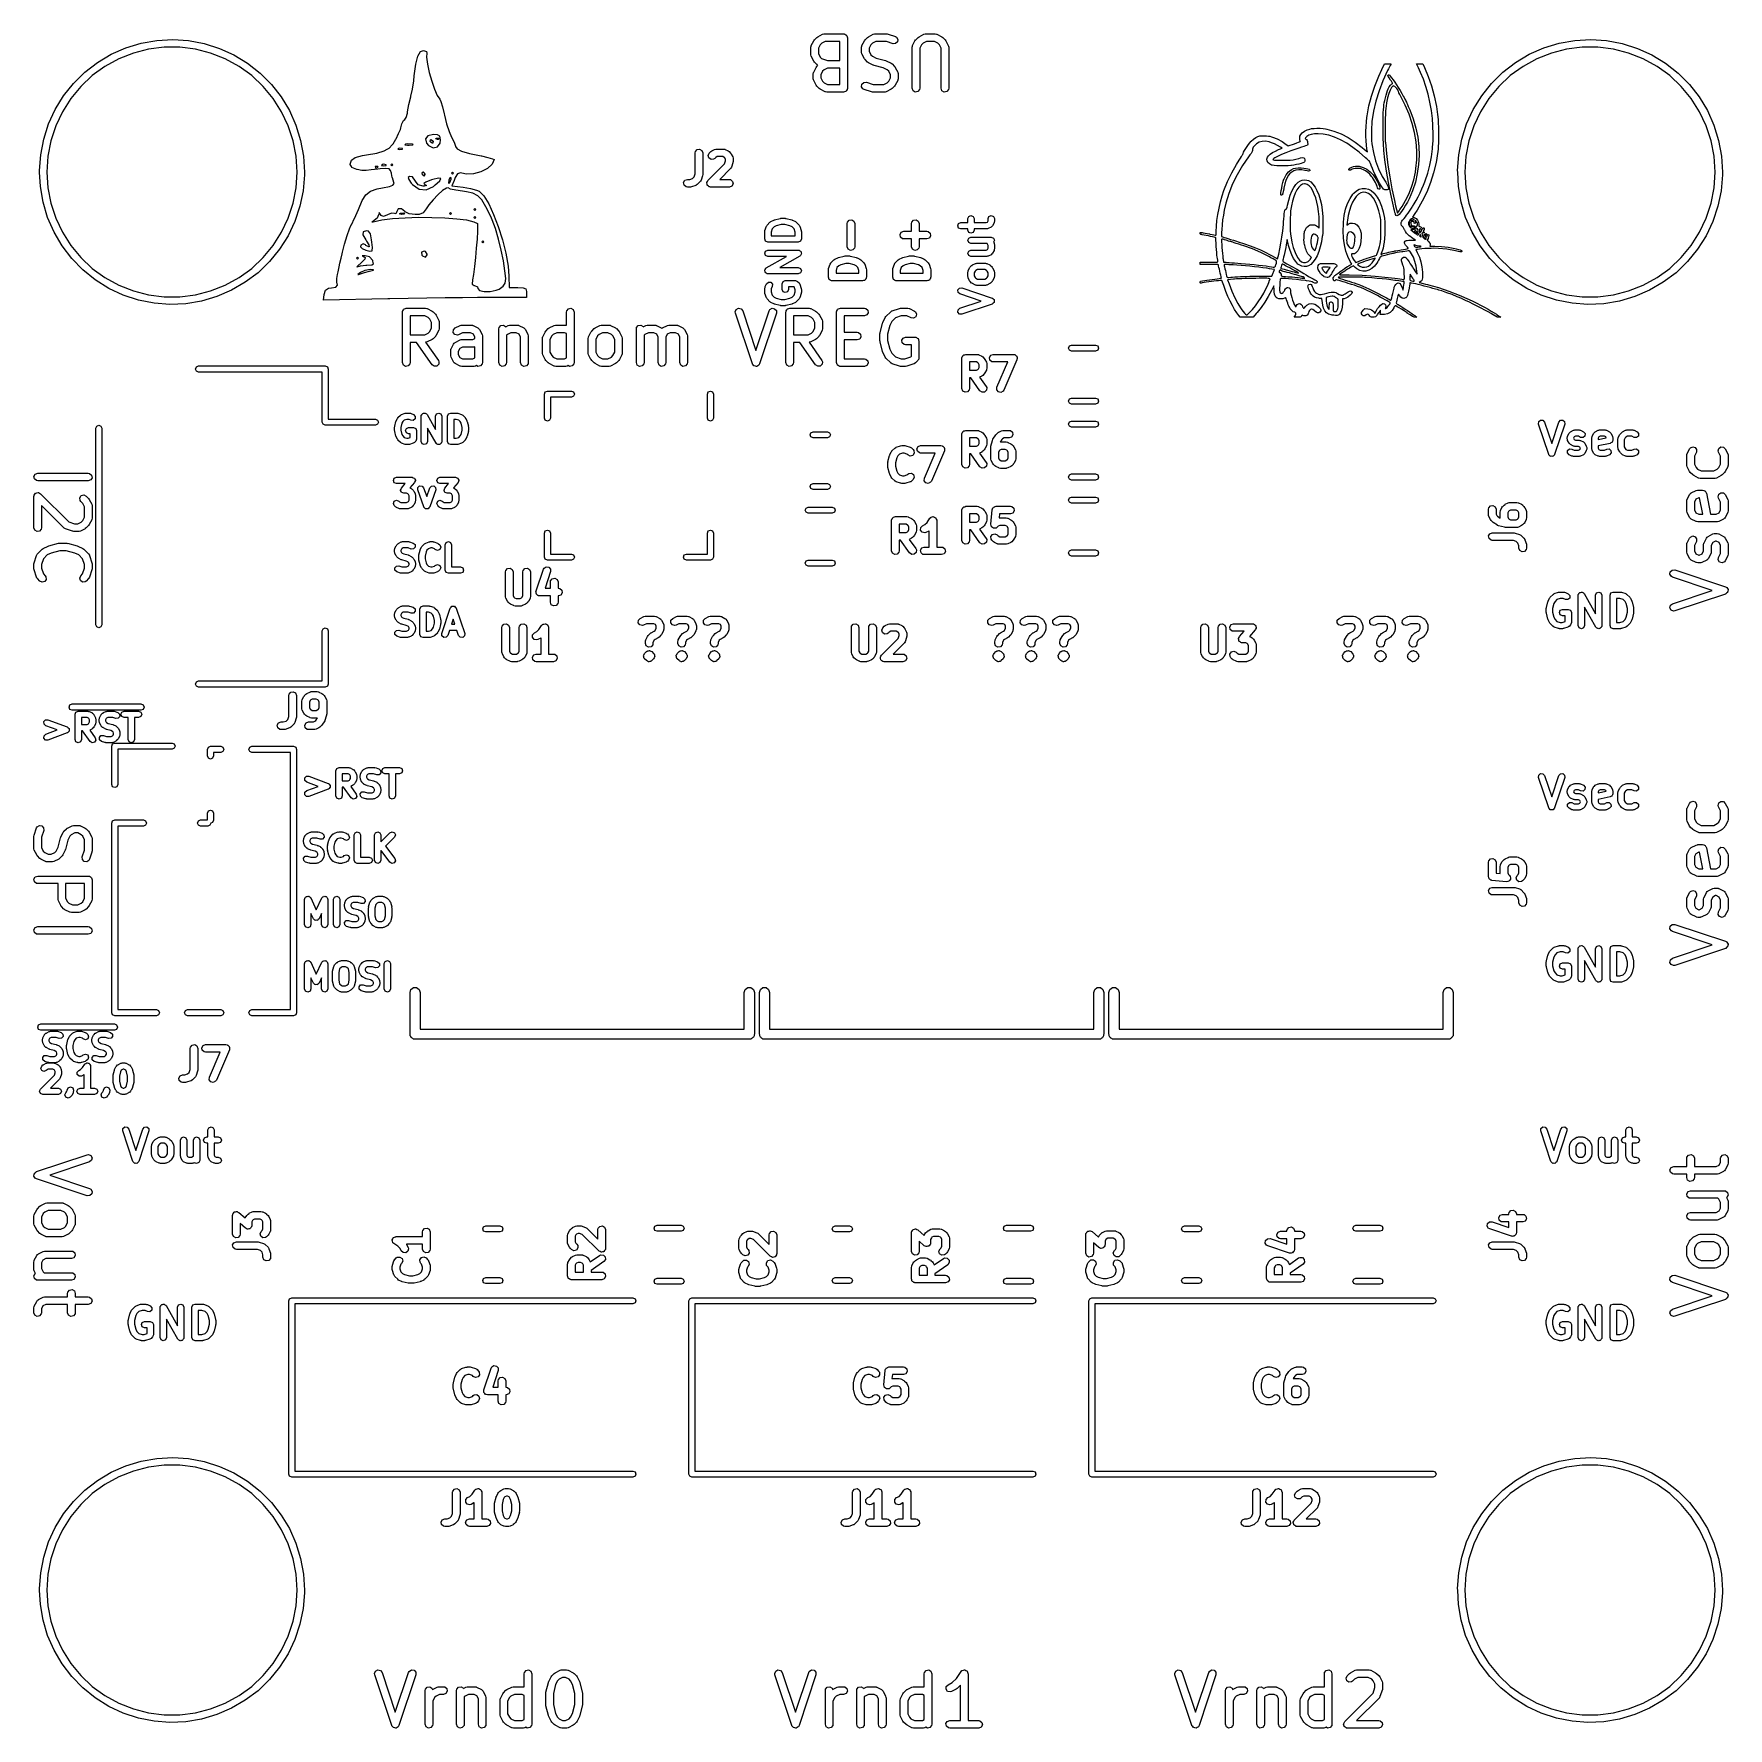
# Model space of a CAD drawing. Extents: x 83.3 to 116.7, y -116.7 to -83.3.
import ezdxf

# ---------------------------------------------------------------- set-up
doc = ezdxf.new("R2010")
doc.units = 0
doc.layers.add('BLACK', color=7, linetype='CONTINUOUS')

msp = doc.modelspace()

# ---------------------------------------------------------------- linework, layer by layer
at = {"layer": 'BLACK', "linetype": 'CONTINUOUS'}
for p, q in [((98.7522, -83.3282), (98.8474, -83.2805)), ((98.8474, -83.2805), (98.8724, -83.2731)), ((98.8724, -83.2731), (98.8767, -83.2742)), ((98.8767, -83.2742), (98.881, -83.2726)), ((98.881, -83.2726), (99.2619, -83.2726)), ((99.2619, -83.2726), (99.2716, -83.2743)), ((99.2716, -83.2743), (99.2749, -83.2738)), ((99.2749, -83.2738), (99.2778, -83.2754)), ((99.2778, -83.2754), (99.2876, -83.2771)), ((99.2876, -83.2771), (99.3025, -83.2897)), ((99.3025, -83.2897), (99.3194, -83.2994)), ((99.3194, -83.2994), (99.3217, -83.3058)), ((99.7522, -83.3282), (99.8474, -83.2805)), ((99.8474, -83.2805), (99.8724, -83.2731)), ((99.8724, -83.2731), (99.8767, -83.2742)), ((99.8767, -83.2742), (99.881, -83.2726)), ((99.881, -83.2726), (100.119, -83.2726)), ((100.119, -83.2726), (100.141, -83.2765)), ((100.141, -83.2765), (100.143, -83.2765)), ((100.143, -83.2765), (100.286, -83.3241)), ((100.752, -83.3282), (100.847, -83.2805)), ((100.847, -83.2805), (100.872, -83.2731)), ((100.872, -83.2731), (100.877, -83.2742)), ((100.877, -83.2742), (100.881, -83.2726)), ((100.881, -83.2726), (101.071, -83.2726)), ((101.071, -83.2726), (101.097, -83.2771)), ((101.097, -83.2771), (101.101, -83.28)), ((101.101, -83.28), (101.105, -83.2805)), ((101.105, -83.2805), (101.2, -83.3282)), ((84.8006, -83.6763), (85.0885, -83.549)), ((85.0885, -83.549), (85.3895, -83.4573)), ((85.5372, -83.5739), (85.2368, -83.651)), ((85.3895, -83.4573), (85.6994, -83.4023)), ((85.8449, -83.535), (85.5372, -83.5739)), ((85.6994, -83.4023), (86.0137, -83.385)), ((86.1551, -83.535), (85.8449, -83.535)), ((86.0137, -83.385), (86.3277, -83.4056)), ((86.4628, -83.5739), (86.1551, -83.535)), ((86.3277, -83.4056), (86.6371, -83.4638)), ((86.7632, -83.651), (86.4628, -83.5739)), ((86.6371, -83.4638), (86.9371, -83.5587)), ((86.9371, -83.5587), (87.2236, -83.689)), ((90.8536, -83.7102), (90.9085, -83.6227)), ((90.9085, -83.6227), (90.9674, -83.6)), ((90.9674, -83.6), (91.0264, -83.6193)), ((91.0264, -83.6193), (91.0291, -83.6506)), ((98.6155, -83.5381), (98.62, -83.5124)), ((98.6155, -83.681), (98.6155, -83.5381)), ((98.62, -83.5124), (98.6229, -83.509)), ((98.6229, -83.509), (98.6234, -83.5046)), ((98.6234, -83.5046), (98.671, -83.4093)), ((98.671, -83.4093), (98.6844, -83.3913)), ((98.6844, -83.3913), (98.6851, -83.3898)), ((98.6851, -83.3898), (98.7327, -83.3422)), ((98.7327, -83.3422), (98.751, -83.3293)), ((98.751, -83.3293), (98.7522, -83.3282)), ((98.7997, -83.4873), (98.7655, -83.5558)), ((98.7655, -83.5558), (98.7655, -83.6632)), ((98.8301, -83.4569), (98.7997, -83.4873)), ((98.8987, -83.4226), (98.8301, -83.4569)), ((99.1869, -83.4226), (98.8987, -83.4226)), ((99.1869, -83.7964), (99.1869, -83.4226)), ((99.3217, -83.3058), (99.3269, -83.3101)), ((99.3269, -83.3101), (99.3302, -83.3293)), ((99.3302, -83.3293), (99.3369, -83.3476)), ((99.3369, -83.3476), (99.3369, -84.3476)), ((99.6155, -83.5381), (99.62, -83.5124)), ((99.6155, -83.6333), (99.6155, -83.5381)), ((99.617, -83.6375), (99.6155, -83.6333)), ((99.62, -83.5124), (99.6229, -83.509)), ((99.6229, -83.509), (99.6234, -83.5046)), ((99.6234, -83.5046), (99.671, -83.4093)), ((99.671, -83.4093), (99.6844, -83.3913)), ((99.6844, -83.3913), (99.6851, -83.3898)), ((99.6851, -83.3898), (99.7327, -83.3422)), ((99.7327, -83.3422), (99.751, -83.3293)), ((99.751, -83.3293), (99.7522, -83.3282)), ((99.7997, -83.4873), (99.7655, -83.5558)), ((99.7655, -83.5558), (99.7655, -83.6156)), ((99.7655, -83.6156), (99.7997, -83.6841)), ((99.8301, -83.4569), (99.7997, -83.4873)), ((99.8987, -83.4226), (99.8301, -83.4569)), ((100.107, -83.4226), (99.8987, -83.4226)), ((100.238, -83.4664), (100.107, -83.4226)), ((100.289, -83.465), (100.238, -83.4664)), ((100.286, -83.3241), (100.309, -83.3365)), ((100.328, -83.4309), (100.289, -83.465)), ((100.309, -83.3365), (100.335, -83.3802)), ((100.335, -83.3802), (100.328, -83.4309)), ((100.615, -83.5381), (100.62, -83.5124)), ((100.615, -84.3476), (100.615, -83.5381)), ((100.62, -83.5124), (100.623, -83.509)), ((100.623, -83.5046), (100.671, -83.4093)), ((100.623, -83.509), (100.623, -83.5046)), ((100.671, -83.4093), (100.684, -83.3913)), ((100.684, -83.3913), (100.685, -83.3898)), ((100.685, -83.3898), (100.733, -83.3422)), ((100.733, -83.3422), (100.751, -83.3293)), ((100.751, -83.3293), (100.752, -83.3282)), ((100.8, -83.4873), (100.765, -83.5558)), ((100.765, -83.5558), (100.765, -84.3476)), ((100.83, -83.4569), (100.8, -83.4873)), ((100.899, -83.4226), (100.83, -83.4569)), ((101.054, -83.4226), (100.899, -83.4226)), ((101.122, -83.4569), (101.054, -83.4226)), ((101.153, -83.4873), (101.122, -83.4569)), ((101.187, -83.5558), (101.153, -83.4873)), ((101.187, -84.3476), (101.187, -83.5558)), ((101.2, -83.3282), (101.218, -83.3415)), ((101.218, -83.3415), (101.22, -83.3422)), ((101.22, -83.3422), (101.267, -83.3898)), ((101.267, -83.3898), (101.28, -83.4082)), ((101.28, -83.4082), (101.281, -83.4093)), ((101.281, -83.4093), (101.329, -83.5046)), ((101.329, -83.5046), (101.336, -83.5295)), ((101.336, -83.5295), (101.335, -83.5339)), ((101.335, -83.5339), (101.337, -83.5381)), ((101.337, -83.5381), (101.337, -84.3476)), ((112.801, -83.6763), (113.088, -83.549)), ((113.088, -83.549), (113.39, -83.4573)), ((113.537, -83.5739), (113.237, -83.651)), ((113.39, -83.4573), (113.699, -83.4023)), ((113.845, -83.535), (113.537, -83.5739)), ((113.699, -83.4023), (114.014, -83.385)), ((114.155, -83.535), (113.845, -83.535)), ((114.014, -83.385), (114.328, -83.4056)), ((114.463, -83.5739), (114.155, -83.535)), ((114.328, -83.4056), (114.637, -83.4638)), ((114.763, -83.651), (114.463, -83.5739)), ((114.637, -83.4638), (114.937, -83.5587)), ((114.937, -83.5587), (115.224, -83.689)), ((84.281, -84.0294), (84.5302, -83.8372)), ((84.6766, -83.9146), (84.4256, -84.0969)), ((84.5302, -83.8372), (84.8006, -83.6763)), ((84.9484, -83.7652), (84.6766, -83.9146)), ((85.2368, -83.651), (84.9484, -83.7652)), ((87.0516, -83.7652), (86.7632, -83.651)), ((87.3234, -83.9146), (87.0516, -83.7652)), ((87.2236, -83.689), (87.4924, -83.8527)), ((87.5744, -84.0969), (87.3234, -83.9146)), ((87.4924, -83.8527), (87.7396, -84.0475)), ((90.7836, -84.1), (90.8125, -83.8678)), ((90.8125, -83.8678), (90.8536, -83.7102)), ((91.0291, -83.6506), (91.0242, -83.7332)), ((91.0242, -83.7332), (91.0434, -83.8677)), ((91.0434, -83.8677), (91.0805, -84.0322)), ((98.617, -83.6852), (98.6155, -83.681)), ((98.616, -83.6895), (98.617, -83.6852)), ((98.6234, -83.7145), (98.616, -83.6895)), ((98.671, -83.8097), (98.6234, -83.7145)), ((98.6722, -83.8109), (98.671, -83.8097)), ((98.671, -84.0284), (98.7186, -83.9331)), ((98.6851, -83.8292), (98.6722, -83.8109)), ((98.7327, -83.8768), (98.6851, -83.8292)), ((98.7186, -83.9331), (98.732, -83.9151)), ((98.732, -83.9151), (98.7327, -83.9136)), ((98.7367, -83.8787), (98.7327, -83.8768)), ((98.7327, -83.9136), (98.7551, -83.8912)), ((98.7391, -83.8826), (98.7367, -83.8787)), ((98.7551, -83.8912), (98.7391, -83.8826)), ((98.7655, -83.6632), (98.7997, -83.7318)), ((98.7997, -83.7318), (98.8262, -83.7583)), ((98.8262, -83.7583), (98.9407, -83.7964)), ((98.9463, -83.9464), (98.8778, -83.9807)), ((98.9407, -83.7964), (99.1869, -83.7964)), ((99.1869, -83.9464), (98.9463, -83.9464)), ((99.1869, -84.2726), (99.1869, -83.9464)), ((99.616, -83.6419), (99.617, -83.6375)), ((99.6234, -83.6669), (99.616, -83.6419)), ((99.671, -83.7621), (99.6234, -83.6669)), ((99.6722, -83.7632), (99.671, -83.7621)), ((99.6851, -83.7816), (99.6722, -83.7632)), ((99.7327, -83.8292), (99.6851, -83.7816)), ((99.7342, -83.8299), (99.7327, -83.8292)), ((99.7522, -83.8433), (99.7342, -83.8299)), ((99.8474, -83.8909), (99.7522, -83.8433)), ((99.7997, -83.6841), (99.8301, -83.7146)), ((99.8301, -83.7146), (99.9071, -83.753)), ((99.8509, -83.8913), (99.8474, -83.8909)), ((99.8628, -83.8966), (99.8509, -83.8913)), ((100.045, -83.9422), (99.8628, -83.8966)), ((99.9071, -83.753), (100.09, -83.7987)), ((100.122, -83.9807), (100.045, -83.9422)), ((100.09, -83.7987), (100.101, -83.8039)), ((100.101, -83.8039), (100.105, -83.8043)), ((100.105, -83.8043), (100.2, -83.852)), ((100.2, -83.852), (100.218, -83.8653)), ((100.218, -83.8653), (100.22, -83.866)), ((100.22, -83.866), (100.267, -83.9136)), ((100.267, -83.9136), (100.28, -83.932)), ((100.28, -83.932), (100.281, -83.9331)), ((100.281, -83.9331), (100.329, -84.0284)), ((109.89, -83.9754), (109.943, -83.865)), ((109.943, -83.865), (110.006, -83.865)), ((110.021, -83.9629), (110.003, -83.9983)), ((110.006, -83.865), (110.036, -83.8653)), ((110.04, -83.9252), (110.021, -83.9629)), ((110.036, -83.8653), (110.058, -83.8659)), ((110.055, -83.895), (110.04, -83.9252)), ((110.065, -83.8748), (110.055, -83.895)), ((110.058, -83.8659), (110.068, -83.8669)), ((110.068, -83.8671), (110.065, -83.8748)), ((110.068, -83.8669), (110.068, -83.8671)), ((110.611, -83.9436), (110.571, -83.865)), ((110.571, -83.865), (110.699, -83.865)), ((110.654, -84.0335), (110.611, -83.9436)), ((110.699, -83.865), (110.733, -83.9379)), ((110.733, -83.9379), (110.806, -84.1125)), ((112.281, -84.0294), (112.53, -83.8372)), ((112.677, -83.9146), (112.426, -84.0969)), ((112.53, -83.8372), (112.801, -83.6763)), ((112.948, -83.7652), (112.677, -83.9146)), ((113.237, -83.651), (112.948, -83.7652)), ((115.052, -83.7652), (114.763, -83.651)), ((115.323, -83.9146), (115.052, -83.7652)), ((115.224, -83.689), (115.492, -83.8527)), ((115.574, -84.0969), (115.323, -83.9146)), ((115.492, -83.8527), (115.74, -84.0475)), ((83.8605, -84.4964), (84.0567, -84.2502)), ((84.0567, -84.2502), (84.281, -84.0294)), ((84.4256, -84.0969), (84.1995, -84.3093)), ((87.8005, -84.3093), (87.5744, -84.0969)), ((87.7396, -84.0475), (87.9615, -84.2707)), ((87.9615, -84.2707), (88.1551, -84.5188)), ((90.7467, -84.3673), (90.7726, -84.201)), ((90.7726, -84.201), (90.7836, -84.1)), ((91.0805, -84.0322), (91.1294, -84.2054)), ((91.1294, -84.2054), (91.184, -84.3655)), ((98.6631, -84.0619), (98.6676, -84.0363)), ((98.6631, -84.1571), (98.6631, -84.0619)), ((98.6646, -84.1614), (98.6631, -84.1571)), ((98.6636, -84.1657), (98.6646, -84.1614)), ((98.671, -84.1907), (98.6636, -84.1657)), ((98.6676, -84.0363), (98.6705, -84.0328)), ((98.6705, -84.0328), (98.671, -84.0284)), ((98.7186, -84.2859), (98.671, -84.1907)), ((98.7198, -84.287), (98.7186, -84.2859)), ((98.7327, -84.3054), (98.7198, -84.287)), ((98.8474, -84.0111), (98.8131, -84.0796)), ((98.8131, -84.0796), (98.8131, -84.1394)), ((98.8131, -84.1394), (98.8474, -84.208)), ((98.8778, -83.9807), (98.8474, -84.0111)), ((98.8474, -84.208), (98.8778, -84.2384)), ((98.8778, -84.2384), (98.9463, -84.2726)), ((98.9463, -84.2726), (99.1869, -84.2726)), ((99.617, -84.315), (99.6245, -84.2643)), ((99.6245, -84.2643), (99.6629, -84.2302)), ((99.6629, -84.2302), (99.7142, -84.2288)), ((99.7142, -84.2288), (99.8455, -84.2726)), ((99.8455, -84.2726), (100.054, -84.2726)), ((100.054, -84.2726), (100.122, -84.2384)), ((100.153, -84.0111), (100.122, -83.9807)), ((100.122, -84.2384), (100.153, -84.208)), ((100.187, -84.0796), (100.153, -84.0111)), ((100.153, -84.208), (100.187, -84.1394)), ((100.187, -84.1394), (100.187, -84.0796)), ((100.268, -84.3039), (100.267, -84.3054)), ((100.281, -84.2859), (100.268, -84.3039)), ((100.329, -84.1907), (100.281, -84.2859)), ((100.329, -84.0284), (100.336, -84.0533)), ((100.332, -84.1828), (100.329, -84.1862)), ((100.329, -84.1862), (100.329, -84.1907)), ((100.337, -84.1571), (100.332, -84.1828)), ((100.336, -84.0533), (100.335, -84.0577)), ((100.335, -84.0577), (100.337, -84.0619)), ((100.337, -84.0619), (100.337, -84.1571)), ((109.749, -84.3053), (109.828, -84.1084)), ((109.828, -84.1084), (109.89, -83.9754)), ((109.911, -84.1971), (109.834, -84.398)), ((110.003, -83.9983), (109.911, -84.1971)), ((110.011, -84.0936), (110.016, -84.0836)), ((110.016, -84.113), (110.011, -84.0936)), ((110.016, -84.0836), (110.026, -84.0817)), ((110.032, -84.1425), (110.016, -84.113)), ((110.026, -84.0817), (110.038, -84.0886)), ((110.06, -84.1832), (110.032, -84.1425)), ((110.037, -84.3167), (110.059, -84.2884)), ((110.038, -84.0886), (110.057, -84.1083)), ((110.057, -84.1083), (110.082, -84.1388)), ((110.059, -84.2884), (110.08, -84.2672)), ((110.077, -84.2083), (110.06, -84.1832)), ((110.093, -84.2315), (110.077, -84.2083)), ((110.08, -84.2672), (110.094, -84.2579)), ((110.082, -84.1388), (110.111, -84.1784)), ((110.1, -84.2458), (110.093, -84.2315)), ((110.094, -84.2579), (110.1, -84.2538)), ((110.111, -84.3015), (110.098, -84.309)), ((110.1, -84.2538), (110.1, -84.2458)), ((110.111, -84.1784), (110.143, -84.2252)), ((110.126, -84.3026), (110.111, -84.3015)), ((110.145, -84.3125), (110.126, -84.3026)), ((110.126, -84.3026), (110.126, -84.3026)), ((110.143, -84.2252), (110.178, -84.2774)), ((110.178, -84.2774), (110.213, -84.3333)), ((110.709, -84.1672), (110.654, -84.0335)), ((110.758, -84.312), (110.709, -84.1672)), ((110.806, -84.1125), (110.87, -84.2996)), ((110.87, -84.2996), (110.923, -84.4979)), ((111.861, -84.4964), (112.057, -84.2502)), ((112.057, -84.2502), (112.281, -84.0294)), ((112.426, -84.0969), (112.2, -84.3093)), ((115.8, -84.3093), (115.574, -84.0969)), ((115.74, -84.0475), (115.962, -84.2707)), ((115.962, -84.2707), (116.155, -84.5188)), ((83.6954, -84.7643), (83.8605, -84.4964)), ((84.0018, -84.5482), (83.8356, -84.8101)), ((84.1995, -84.3093), (84.0018, -84.5482)), ((87.9982, -84.5482), (87.8005, -84.3093)), ((88.1644, -84.8101), (87.9982, -84.5482)), ((88.1551, -84.5188), (88.3174, -84.7885)), ((90.6773, -84.6666), (90.7131, -84.5154)), ((90.7131, -84.5154), (90.7173, -84.5)), ((90.7173, -84.5), (90.7467, -84.3673)), ((91.184, -84.3655), (91.2381, -84.4909)), ((91.2381, -84.4909), (91.2857, -84.5601)), ((91.2857, -84.5601), (91.2877, -84.5616)), ((91.2877, -84.5616), (91.3097, -84.6086)), ((91.3097, -84.6086), (91.3407, -84.7132)), ((98.7803, -84.353), (98.7327, -84.3054)), ((98.7818, -84.3537), (98.7803, -84.353)), ((98.7998, -84.3671), (98.7818, -84.3537)), ((98.895, -84.4147), (98.7998, -84.3671)), ((98.8995, -84.4152), (98.895, -84.4147)), ((98.9029, -84.4181), (98.8995, -84.4152)), ((98.9286, -84.4226), (98.9029, -84.4181)), ((99.2619, -84.4226), (98.9286, -84.4226)), ((99.2802, -84.416), (99.2619, -84.4226)), ((99.2994, -84.4126), (99.2802, -84.416)), ((99.3038, -84.4074), (99.2994, -84.4126)), ((99.3101, -84.4051), (99.3038, -84.4074)), ((99.3199, -84.3882), (99.3101, -84.4051)), ((99.3324, -84.3733), (99.3199, -84.3882)), ((99.3341, -84.3635), (99.3324, -84.3733)), ((99.3358, -84.3606), (99.3341, -84.3635)), ((99.3369, -84.3476), (99.3352, -84.3574)), ((99.3352, -84.3574), (99.3358, -84.3606)), ((99.6439, -84.3587), (99.617, -84.315)), ((99.6668, -84.3712), (99.6439, -84.3587)), ((99.8096, -84.4188), (99.6668, -84.3712)), ((99.8113, -84.4187), (99.8096, -84.4188)), ((99.8333, -84.4226), (99.8113, -84.4187)), ((100.071, -84.4226), (99.8333, -84.4226)), ((100.076, -84.4211), (100.071, -84.4226)), ((100.08, -84.4221), (100.076, -84.4211)), ((100.105, -84.4147), (100.08, -84.4221)), ((100.2, -84.3671), (100.105, -84.4147)), ((100.201, -84.3659), (100.2, -84.3671)), ((100.22, -84.353), (100.201, -84.3659)), ((100.267, -84.3054), (100.22, -84.353)), ((100.633, -84.3958), (100.615, -84.3476)), ((100.677, -84.4215), (100.633, -84.3958)), ((100.728, -84.4126), (100.677, -84.4215)), ((100.761, -84.3733), (100.728, -84.4126)), ((100.765, -84.3476), (100.761, -84.3733)), ((101.204, -84.3958), (101.187, -84.3476)), ((101.249, -84.4215), (101.204, -84.3958)), ((101.299, -84.4126), (101.249, -84.4215)), ((101.332, -84.3733), (101.299, -84.4126)), ((101.337, -84.3476), (101.332, -84.3733)), ((109.634, -84.6954), (109.684, -84.5004)), ((109.684, -84.5004), (109.749, -84.3053)), ((109.771, -84.5996), (109.725, -84.8007)), ((109.834, -84.398), (109.771, -84.5996)), ((109.932, -84.6734), (109.938, -84.633)), ((109.938, -84.633), (109.948, -84.5859)), ((109.948, -84.5859), (109.959, -84.5352)), ((109.959, -84.5352), (109.973, -84.484)), ((109.982, -84.6373), (109.972, -84.6983)), ((109.973, -84.484), (109.987, -84.4354)), ((110.003, -84.5364), (109.982, -84.6373)), ((109.987, -84.4354), (110.001, -84.3924)), ((110.001, -84.3924), (110.014, -84.3581)), ((110.027, -84.4512), (110.003, -84.5364)), ((110.014, -84.3581), (110.019, -84.3474)), ((110.019, -84.3474), (110.037, -84.3167)), ((110.053, -84.382), (110.027, -84.4512)), ((110.083, -84.3291), (110.053, -84.382)), ((110.098, -84.309), (110.083, -84.3282)), ((110.083, -84.3282), (110.083, -84.3291)), ((110.167, -84.331), (110.145, -84.3125)), ((110.188, -84.3535), (110.167, -84.331)), ((110.204, -84.3755), (110.188, -84.3535)), ((110.21, -84.3925), (110.204, -84.3755)), ((110.21, -84.3943), (110.21, -84.3925)), ((110.216, -84.4101), (110.21, -84.3943)), ((110.213, -84.3333), (110.249, -84.391)), ((110.228, -84.4365), (110.216, -84.4101)), ((110.245, -84.4701), (110.228, -84.4365)), ((110.265, -84.5078), (110.245, -84.4701)), ((110.249, -84.391), (110.282, -84.4486)), ((110.352, -84.6791), (110.265, -84.5078)), ((110.282, -84.4486), (110.313, -84.5045)), ((110.313, -84.5045), (110.328, -84.5316)), ((110.328, -84.5316), (110.342, -84.5586)), ((110.342, -84.5586), (110.354, -84.5793)), ((110.354, -84.5793), (110.36, -84.5896)), ((110.36, -84.5896), (110.36, -84.59)), ((110.36, -84.59), (110.366, -84.5994)), ((110.366, -84.5994), (110.375, -84.6194)), ((110.375, -84.6194), (110.384, -84.64)), ((110.802, -84.4653), (110.758, -84.312)), ((110.838, -84.624), (110.802, -84.4653)), ((110.868, -84.7853), (110.838, -84.624)), ((110.923, -84.4979), (110.966, -84.7061)), ((111.695, -84.7643), (111.861, -84.4964)), ((112.002, -84.5482), (111.836, -84.8101)), ((112.2, -84.3093), (112.002, -84.5482)), ((115.998, -84.5482), (115.8, -84.3093)), ((116.164, -84.8101), (115.998, -84.5482)), ((116.155, -84.5188), (116.317, -84.7885)), ((83.5636, -85.0501), (83.6954, -84.7643)), ((83.8356, -84.8101), (83.7036, -85.0908)), ((88.2964, -85.0908), (88.1644, -84.8101)), ((88.3174, -84.7885), (88.4462, -85.0757)), ((90.5702, -84.981), (90.5985, -84.96)), ((90.5985, -84.96), (90.6245, -84.9247)), ((90.6245, -84.9247), (90.6475, -84.8372)), ((90.6475, -84.8372), (90.6517, -84.81)), ((90.6517, -84.81), (90.6773, -84.6666)), ((91.3407, -84.7132), (91.3745, -84.8544)), ((91.3745, -84.8544), (91.3801, -84.8806)), ((91.3801, -84.8806), (91.422, -85.0471)), ((109.584, -85.0083), (109.593, -84.9235)), ((109.593, -84.9235), (109.597, -84.8924)), ((109.597, -84.8924), (109.634, -84.6954)), ((109.725, -84.8007), (109.694, -85)), ((109.913, -84.989), (109.914, -84.9239)), ((109.914, -84.9239), (109.915, -84.866)), ((109.915, -84.866), (109.917, -84.8173)), ((109.917, -84.8173), (109.919, -84.7798)), ((109.919, -84.7798), (109.922, -84.7553)), ((109.922, -84.7553), (109.925, -84.7465)), ((109.925, -84.7465), (109.932, -84.7306)), ((109.929, -84.7042), (109.932, -84.6734)), ((109.931, -84.7221), (109.929, -84.7042)), ((109.932, -84.7306), (109.931, -84.7221)), ((109.956, -84.9396), (109.954, -85.0199)), ((109.959, -84.8644), (109.956, -84.9396)), ((109.963, -84.7972), (109.959, -84.8644)), ((109.967, -84.7409), (109.963, -84.7972)), ((109.972, -84.6983), (109.967, -84.7409)), ((110.428, -84.8588), (110.352, -84.6791)), ((110.384, -84.64), (110.396, -84.6673)), ((110.396, -84.6673), (110.412, -84.7043)), ((110.412, -84.7043), (110.429, -84.7455)), ((110.489, -85.0397), (110.428, -84.8588)), ((110.429, -84.7455), (110.441, -84.7733)), ((110.441, -84.7733), (110.508, -84.9516)), ((110.508, -84.9516), (110.56, -85.1319)), ((110.889, -84.9463), (110.868, -84.7853)), ((110.892, -84.9795), (110.889, -84.9463)), ((110.966, -84.7061), (110.991, -84.865)), ((110.991, -84.865), (110.995, -84.9102)), ((110.995, -84.9102), (110.999, -84.9685)), ((110.999, -84.9685), (111.002, -85.0368)), ((111.564, -85.0501), (111.695, -84.7643)), ((111.836, -84.8101), (111.704, -85.0908)), ((116.296, -85.0908), (116.164, -84.8101)), ((116.317, -84.7885), (116.446, -85.0757)), ((83.4672, -85.3497), (83.5636, -85.0501)), ((83.7036, -85.0908), (83.6077, -85.3858)), ((88.3923, -85.3858), (88.2964, -85.0908)), ((88.4462, -85.0757), (88.5395, -85.3762)), ((90.4237, -85.3452), (90.4756, -85.2413)), ((90.4756, -85.2413), (90.5125, -85.1578)), ((90.5125, -85.1578), (90.5208, -85.1302)), ((90.5208, -85.1302), (90.5362, -85.0496)), ((90.5362, -85.0496), (90.5702, -84.981)), ((91.049, -85.2836), (91.0024, -85.3452)), ((91.1605, -85.26), (91.049, -85.2836)), ((91.2443, -85.265), (91.1605, -85.26)), ((91.2913, -85.2943), (91.2443, -85.265)), ((91.304, -85.3663), (91.2913, -85.2943)), ((91.422, -85.0471), (91.4722, -85.2009)), ((91.4722, -85.2009), (91.5202, -85.3093)), ((107.415, -85.313), (107.441, -85.3012)), ((107.441, -85.3012), (107.462, -85.2934)), ((107.462, -85.2934), (107.483, -85.2889)), ((107.483, -85.2889), (107.509, -85.2868)), ((107.509, -85.2868), (107.545, -85.2863)), ((107.545, -85.2863), (107.568, -85.2863)), ((107.568, -85.2863), (107.615, -85.2872)), ((107.615, -85.2872), (107.65, -85.2896)), ((107.65, -85.2896), (107.68, -85.2946)), ((107.68, -85.2946), (107.71, -85.3028)), ((107.71, -85.3028), (107.729, -85.3093)), ((108.27, -85.3033), (108.272, -85.2939)), ((108.27, -85.3329), (108.27, -85.3033)), ((108.272, -85.2939), (108.288, -85.2603)), ((108.288, -85.2603), (108.319, -85.2272)), ((108.319, -85.2272), (108.362, -85.1965)), ((108.362, -85.1965), (108.414, -85.1697)), ((108.4, -85.3026), (108.382, -85.3222)), ((108.406, -85.2971), (108.4, -85.3026)), ((108.445, -85.2746), (108.406, -85.2971)), ((108.414, -85.1697), (108.465, -85.1514)), ((108.497, -85.2581), (108.445, -85.2746)), ((108.465, -85.1514), (108.502, -85.1436)), ((108.559, -85.248), (108.497, -85.2581)), ((108.502, -85.1436), (108.552, -85.1387)), ((108.552, -85.1387), (108.609, -85.1366)), ((108.631, -85.245), (108.559, -85.248)), ((108.609, -85.1366), (108.669, -85.1374)), ((108.729, -85.2524), (108.631, -85.245)), ((108.669, -85.1374), (108.728, -85.141)), ((108.728, -85.141), (108.78, -85.1474)), ((108.841, -85.2753), (108.729, -85.2524)), ((108.78, -85.1474), (108.802, -85.1517)), ((108.802, -85.1517), (108.944, -85.1919)), ((108.957, -85.3134), (108.841, -85.2753)), ((108.944, -85.1919), (109.086, -85.2487)), ((109.086, -85.2487), (109.227, -85.3217)), ((109.576, -85.1974), (109.578, -85.1009)), ((109.576, -85.2937), (109.576, -85.1974)), ((109.58, -85.3857), (109.576, -85.2937)), ((109.578, -85.1009), (109.584, -85.0083)), ((109.685, -85.186), (109.684, -85.2562)), ((109.684, -85.2562), (109.686, -85.324)), ((109.686, -85.1181), (109.685, -85.186)), ((109.689, -85.0568), (109.686, -85.1181)), ((109.693, -85.0067), (109.689, -85.0568)), ((109.694, -85), (109.693, -85.0067)), ((109.913, -85.0594), (109.913, -84.989)), ((109.913, -85.1331), (109.913, -85.0594)), ((109.914, -85.184), (109.913, -85.1331)), ((109.914, -85.2082), (109.914, -85.184)), ((109.916, -85.2827), (109.914, -85.2082)), ((109.917, -85.3546), (109.916, -85.2827)), ((109.954, -85.0199), (109.953, -85.1023)), ((109.953, -85.1023), (109.953, -85.184)), ((109.953, -85.184), (109.954, -85.2622)), ((109.954, -85.2622), (109.955, -85.3339)), ((110.535, -85.221), (110.489, -85.0397)), ((110.566, -85.4018), (110.535, -85.221)), ((110.56, -85.1319), (110.597, -85.3132)), ((110.896, -85.0502), (110.892, -84.9795)), ((110.899, -85.1295), (110.896, -85.0502)), ((110.901, -85.2132), (110.899, -85.1295)), ((110.9, -85.377), (110.901, -85.2971)), ((110.901, -85.2971), (110.901, -85.2132)), ((111.002, -85.0368), (111.005, -85.1123)), ((111.005, -85.1123), (111.006, -85.192)), ((111.006, -85.192), (111.007, -85.2729)), ((111.007, -85.2729), (111.006, -85.3522)), ((111.467, -85.3497), (111.564, -85.0501)), ((111.704, -85.0908), (111.608, -85.3858)), ((116.392, -85.3858), (116.296, -85.0908)), ((116.446, -85.0757), (116.54, -85.3762)), ((83.4074, -85.6587), (83.4672, -85.3497)), ((83.6077, -85.3858), (83.5496, -85.6904)), ((88.4504, -85.6904), (88.3923, -85.3858)), ((88.5395, -85.3762), (88.5961, -85.6858)), ((89.84, -85.6637), (90.0462, -85.6273)), ((90.0462, -85.6273), (90.1905, -85.5851)), ((90.1905, -85.5851), (90.2509, -85.5504)), ((90.2509, -85.5504), (90.2911, -85.5274)), ((90.2911, -85.5274), (90.3484, -85.464)), ((90.3484, -85.464), (90.3659, -85.4447)), ((90.3659, -85.4447), (90.4193, -85.3541)), ((90.4193, -85.3541), (90.4237, -85.3452)), ((90.4725, -85.5327), (90.4573, -85.5504)), ((90.4573, -85.5504), (90.4967, -85.5568)), ((90.4956, -85.5263), (90.4725, -85.5327)), ((90.5492, -85.5358), (90.4956, -85.5263)), ((90.4967, -85.5568), (90.5485, -85.5495)), ((90.5485, -85.5495), (90.5492, -85.5358)), ((90.61, -85.4524), (90.5975, -85.464)), ((90.5975, -85.464), (90.6529, -85.4703)), ((90.6486, -85.4462), (90.61, -85.4524)), ((90.75, -85.4524), (90.6486, -85.4462)), ((90.6529, -85.4703), (90.68, -85.4707)), ((90.68, -85.4707), (90.7528, -85.4665)), ((90.7613, -85.4562), (90.75, -85.4524)), ((90.7528, -85.4665), (90.7613, -85.4562)), ((91.0024, -85.3452), (91.0269, -85.4308)), ((91.0269, -85.4308), (91.0664, -85.4773)), ((91.0664, -85.4773), (91.1583, -85.5241)), ((91.1, -85.4), (91.1032, -85.3631)), ((91.1082, -85.412), (91.1, -85.4)), ((91.1032, -85.3631), (91.1176, -85.36)), ((91.1424, -85.44), (91.1082, -85.412)), ((91.1176, -85.36), (91.1584, -85.389)), ((91.1464, -85.439), (91.1424, -85.44)), ((91.16, -85.4), (91.1464, -85.439)), ((91.1583, -85.5241), (91.2431, -85.504)), ((91.1584, -85.389), (91.16, -85.4)), ((91.2071, -85.3454), (91.2133, -85.3333)), ((91.24, -85.36), (91.2071, -85.3454)), ((91.2133, -85.3333), (91.2608, -85.3285)), ((91.2612, -85.3571), (91.24, -85.36)), ((91.2431, -85.504), (91.2966, -85.4283)), ((91.2608, -85.3285), (91.2667, -85.3333)), ((91.2667, -85.3333), (91.2612, -85.3571)), ((91.2966, -85.4283), (91.304, -85.3663)), ((91.5202, -85.3093), (91.5213, -85.3112)), ((91.5213, -85.3112), (91.5727, -85.4117)), ((91.5727, -85.4117), (91.5991, -85.4893)), ((91.5991, -85.4893), (91.6, -85.4992)), ((91.6, -85.4992), (91.6285, -85.5442)), ((91.6285, -85.5442), (91.7181, -85.5883)), ((91.7181, -85.5883), (91.8751, -85.6335)), ((91.8751, -85.6335), (92.1056, -85.6822)), ((96.3307, -85.6217), (96.3352, -85.596)), ((96.3307, -86.0381), (96.3307, -85.6217)), ((96.3352, -85.596), (96.3682, -85.5567)), ((96.3682, -85.5567), (96.4187, -85.5478)), ((96.4187, -85.5478), (96.4631, -85.5735)), ((96.4631, -85.5735), (96.4807, -85.6217)), ((96.4807, -85.6217), (96.4807, -86.0503)), ((96.5881, -85.6723), (96.6098, -85.6258)), ((96.6098, -85.6258), (96.6383, -85.5972)), ((96.6383, -85.5972), (96.6567, -85.5844)), ((96.6567, -85.5844), (96.6578, -85.5832)), ((96.6578, -85.5832), (96.715, -85.5546)), ((96.715, -85.5546), (96.7399, -85.5472)), ((96.7399, -85.5472), (96.7443, -85.5482)), ((96.7443, -85.5482), (96.7485, -85.5467)), ((96.7485, -85.5467), (96.8914, -85.5467)), ((96.8914, -85.5467), (96.917, -85.5512)), ((96.917, -85.5512), (96.9205, -85.5541)), ((96.9205, -85.5541), (96.9249, -85.5546)), ((96.9249, -85.5546), (96.9821, -85.5832)), ((96.9821, -85.5832), (97.0001, -85.5965)), ((97.0001, -85.5965), (97.0015, -85.5972)), ((97.0015, -85.5972), (97.0301, -85.6258)), ((97.0301, -85.6258), (97.043, -85.6442)), ((107.143, -85.6485), (107.148, -85.6326)), ((107.148, -85.6326), (107.161, -85.6063)), ((107.161, -85.6063), (107.18, -85.5726)), ((107.18, -85.5726), (107.203, -85.5346)), ((107.203, -85.5346), (107.229, -85.495)), ((107.229, -85.495), (107.256, -85.4569)), ((107.256, -85.4569), (107.281, -85.4233)), ((107.281, -85.4233), (107.303, -85.3971)), ((107.308, -85.6315), (107.286, -85.6618)), ((107.303, -85.3971), (107.307, -85.3933)), ((107.307, -85.3933), (107.354, -85.3505)), ((107.322, -85.6091), (107.308, -85.6315)), ((107.33, -85.5919), (107.322, -85.6091)), ((107.334, -85.5772), (107.33, -85.5919)), ((107.335, -85.5623), (107.334, -85.5772)), ((107.34, -85.5308), (107.335, -85.5506)), ((107.335, -85.5506), (107.335, -85.5623)), ((107.351, -85.5109), (107.34, -85.5308)), ((107.372, -85.4855), (107.351, -85.5109)), ((107.354, -85.3505), (107.403, -85.3192)), ((107.413, -85.4455), (107.372, -85.4855)), ((107.403, -85.3192), (107.415, -85.313)), ((107.467, -85.4124), (107.413, -85.4455)), ((107.526, -85.3948), (107.467, -85.4124)), ((107.591, -85.3927), (107.526, -85.3948)), ((107.663, -85.4057), (107.591, -85.3927)), ((107.709, -85.4212), (107.663, -85.4057)), ((107.686, -85.6487), (107.732, -85.6171)), ((107.769, -85.4459), (107.709, -85.4212)), ((107.729, -85.3093), (107.824, -85.3479)), ((107.732, -85.6171), (107.787, -85.586)), ((107.83, -85.476), (107.769, -85.4459)), ((107.787, -85.586), (107.849, -85.557)), ((107.824, -85.3479), (107.918, -85.3979)), ((107.887, -85.5087), (107.83, -85.476)), ((107.849, -85.557), (107.871, -85.5477)), ((107.871, -85.5477), (107.919, -85.5283)), ((107.919, -85.5283), (107.887, -85.5087)), ((107.992, -85.6192), (107.908, -85.6535)), ((107.918, -85.3979), (107.975, -85.4343)), ((107.975, -85.4343), (108.043, -85.4799)), ((108.093, -85.5823), (107.992, -85.6192)), ((108.043, -85.4799), (108.164, -85.4412)), ((108.21, -85.5428), (108.093, -85.5823)), ((108.164, -85.4412), (108.212, -85.4256)), ((108.251, -85.5294), (108.21, -85.5428)), ((108.212, -85.4256), (108.245, -85.4135)), ((108.245, -85.4135), (108.266, -85.4044)), ((108.302, -85.5122), (108.251, -85.5294)), ((108.266, -85.4044), (108.277, -85.3972)), ((108.273, -85.365), (108.27, -85.3329)), ((108.279, -85.39), (108.273, -85.365)), ((108.277, -85.3972), (108.28, -85.3911)), ((108.28, -85.3911), (108.279, -85.39)), ((108.346, -85.4969), (108.302, -85.5122)), ((108.382, -85.4842), (108.346, -85.4969)), ((108.382, -85.3222), (108.378, -85.3376)), ((108.378, -85.3376), (108.389, -85.353)), ((108.406, -85.475), (108.382, -85.4842)), ((108.389, -85.353), (108.399, -85.361)), ((108.399, -85.361), (108.414, -85.3776)), ((108.417, -85.4701), (108.406, -85.475)), ((108.414, -85.3776), (108.422, -85.4005)), ((108.42, -85.4672), (108.417, -85.4701)), ((108.425, -85.4502), (108.42, -85.4672)), ((108.422, -85.4005), (108.424, -85.42)), ((108.424, -85.42), (108.425, -85.4502)), ((109.075, -85.3663), (108.957, -85.3134)), ((109.196, -85.4336), (109.075, -85.3663)), ((109.319, -85.5149), (109.196, -85.4336)), ((109.227, -85.3217), (109.366, -85.4109)), ((109.442, -85.61), (109.319, -85.5149)), ((109.366, -85.4109), (109.504, -85.516)), ((109.565, -85.7183), (109.442, -85.61)), ((109.504, -85.516), (109.548, -85.5532)), ((109.548, -85.5532), (109.607, -85.6042)), ((109.586, -85.4695), (109.58, -85.3857)), ((109.596, -85.5409), (109.586, -85.4695)), ((109.607, -85.6042), (109.596, -85.5409)), ((109.686, -85.324), (109.688, -85.3852)), ((109.688, -85.3852), (109.692, -85.4352)), ((109.692, -85.4352), (109.693, -85.4442)), ((109.693, -85.4442), (109.722, -85.6153)), ((109.722, -85.6153), (109.766, -85.7803)), ((109.92, -85.422), (109.917, -85.3546)), ((109.922, -85.4829), (109.92, -85.422)), ((109.926, -85.5354), (109.922, -85.4829)), ((109.929, -85.5775), (109.926, -85.5354)), ((109.95, -85.7574), (109.929, -85.5775)), ((109.955, -85.3339), (109.958, -85.3961)), ((109.958, -85.3961), (109.96, -85.417)), ((109.96, -85.417), (109.979, -85.6346)), ((109.979, -85.6346), (110.008, -85.8622)), ((110.581, -85.5811), (110.566, -85.4018)), ((110.58, -85.758), (110.581, -85.5811)), ((110.597, -85.3132), (110.618, -85.4947)), ((110.618, -85.4947), (110.624, -85.6753)), ((110.867, -85.7021), (110.89, -85.5404)), ((110.89, -85.5404), (110.893, -85.5079)), ((110.893, -85.5079), (110.898, -85.4486)), ((110.898, -85.4486), (110.9, -85.377)), ((110.995, -85.5966), (110.959, -85.8106)), ((110.996, -85.5936), (110.995, -85.5966)), ((111, -85.5505), (110.996, -85.5936)), ((111.003, -85.4939), (111, -85.5505)), ((111.005, -85.4268), (111.003, -85.4939)), ((111.006, -85.3522), (111.005, -85.4268)), ((111.407, -85.6587), (111.467, -85.3497)), ((111.608, -85.3858), (111.55, -85.6904)), ((116.45, -85.6904), (116.392, -85.3858)), ((116.54, -85.3762), (116.596, -85.6858)), ((83.3851, -85.9726), (83.4074, -85.6587)), ((83.3865, -86), (83.3851, -85.9726)), ((83.5496, -85.6904), (83.5301, -86)), ((88.4699, -86), (88.4504, -85.6904)), ((88.5961, -85.6858), (88.615, -86)), ((89.52, -85.8424), (89.5431, -85.7694)), ((89.5202, -85.8503), (89.52, -85.8424)), ((89.5308, -85.8704), (89.5202, -85.8503)), ((89.5428, -85.8933), (89.5308, -85.8704)), ((89.5528, -85.9124), (89.5428, -85.8933)), ((89.5431, -85.7694), (89.6198, -85.7164)), ((89.65, -85.9494), (89.5528, -85.9124)), ((89.6198, -85.7164), (89.7608, -85.6772)), ((89.6586, -85.9513), (89.65, -85.9494)), ((89.7509, -85.9683), (89.6586, -85.9513)), ((89.8, -85.9733), (89.7509, -85.9683)), ((89.7608, -85.6772), (89.84, -85.6637)), ((89.8365, -85.9688), (89.8, -85.9733)), ((89.933, -85.9579), (89.8365, -85.9688)), ((90.0647, -85.9435), (89.933, -85.9579)), ((90.0192, -85.8885), (90.0133, -85.8933)), ((90.0133, -85.8933), (90.0188, -85.9171)), ((90.0188, -85.9171), (90.04, -85.92)), ((90.0667, -85.8933), (90.0192, -85.8885)), ((90.04, -85.92), (90.0729, -85.9054)), ((90.1094, -85.9387), (90.0647, -85.9435)), ((90.0729, -85.9054), (90.0667, -85.8933)), ((90.2253, -85.9294), (90.1094, -85.9387)), ((90.1525, -85.8527), (90.1373, -85.8704)), ((90.1373, -85.8704), (90.1767, -85.8768)), ((90.1756, -85.8463), (90.1525, -85.8527)), ((90.2292, -85.8558), (90.1756, -85.8463)), ((90.1767, -85.8768), (90.2285, -85.8695)), ((90.2875, -85.9369), (90.2253, -85.9294)), ((90.2285, -85.8695), (90.229, -85.86)), ((90.229, -85.86), (90.2292, -85.8558)), ((90.3163, -85.9679), (90.2875, -85.9369)), ((90.3309, -86.0245), (90.3163, -85.9679)), ((90.34, -85.84), (90.32, -85.86)), ((90.32, -85.86), (90.34, -85.88)), ((90.36, -85.86), (90.34, -85.84)), ((90.34, -85.88), (90.36, -85.86)), ((92.2294, -85.9288), (92.0989, -85.9963)), ((92.1056, -85.6822), (92.11, -85.6831)), ((92.11, -85.6831), (92.2388, -85.7112)), ((92.3237, -85.8453), (92.2294, -85.9288)), ((92.2388, -85.7112), (92.329, -85.738)), ((92.36, -85.7563), (92.3237, -85.8453)), ((92.329, -85.738), (92.36, -85.7563)), ((96.5812, -86.1687), (96.9115, -85.8383)), ((96.6014, -85.7219), (96.5881, -85.6723)), ((96.6434, -85.7513), (96.6014, -85.7219)), ((96.6945, -85.7468), (96.6434, -85.7513)), ((96.7158, -85.7319), (96.6945, -85.7468)), ((96.7358, -85.7119), (96.7158, -85.7319)), ((96.7662, -85.6967), (96.7358, -85.7119)), ((96.8737, -85.6967), (96.7662, -85.6967)), ((97.0301, -85.9319), (96.8153, -86.1467)), ((96.9041, -85.7119), (96.8737, -85.6967)), ((96.9154, -85.7233), (96.9041, -85.7119)), ((96.9115, -85.8383), (96.9307, -85.781)), ((96.9307, -85.7537), (96.9154, -85.7233)), ((96.9307, -85.781), (96.9307, -85.7537)), ((97.032, -85.9278), (97.0301, -85.9319)), ((97.0358, -85.9255), (97.032, -85.9278)), ((97.0482, -85.9026), (97.0358, -85.9255)), ((97.043, -85.6442), (97.0442, -85.6453)), ((97.0442, -85.6453), (97.0727, -85.7024)), ((97.0768, -85.8168), (97.0482, -85.9026)), ((97.0727, -85.7024), (97.0802, -85.7274)), ((97.0807, -85.7931), (97.0768, -85.8152)), ((97.0768, -85.8152), (97.0768, -85.8168)), ((97.0802, -85.7274), (97.0791, -85.7318)), ((97.0791, -85.7318), (97.0807, -85.736)), ((97.0807, -85.736), (97.0807, -85.7931)), ((106.925, -86.0148), (107.02, -85.8496)), ((107.02, -85.8496), (107.074, -85.7673)), ((107.137, -85.8736), (107.032, -86.0525)), ((107.074, -85.7673), (107.098, -85.7298)), ((107.098, -85.7298), (107.119, -85.6962)), ((107.119, -85.6962), (107.134, -85.6695)), ((107.134, -85.6695), (107.142, -85.6524)), ((107.257, -85.7006), (107.137, -85.8736)), ((107.142, -85.6524), (107.143, -85.6485)), ((107.286, -85.6618), (107.257, -85.7006)), ((107.619, -85.7433), (107.631, -85.7069)), ((107.622, -85.7804), (107.619, -85.7433)), ((107.64, -85.8139), (107.622, -85.7804)), ((107.631, -85.7069), (107.652, -85.6792)), ((107.67, -85.8418), (107.64, -85.8139)), ((107.652, -85.6792), (107.686, -85.6487)), ((107.713, -85.8617), (107.67, -85.8418)), ((107.726, -85.8653), (107.713, -85.8617)), ((107.764, -85.8713), (107.726, -85.8653)), ((107.742, -85.7463), (107.74, -85.7525)), ((107.74, -85.7525), (107.747, -85.7574)), ((107.754, -85.7362), (107.742, -85.7463)), ((107.747, -85.7574), (107.752, -85.7599)), ((107.752, -85.7599), (107.768, -85.7632)), ((107.779, -85.7196), (107.754, -85.7362)), ((107.813, -85.8759), (107.764, -85.8713)), ((107.768, -85.7632), (107.799, -85.7658)), ((107.787, -85.7141), (107.779, -85.7196)), ((107.839, -85.6851), (107.787, -85.7141)), ((107.799, -85.7658), (107.843, -85.7677)), ((107.869, -85.879), (107.813, -85.8759)), ((107.908, -85.6535), (107.839, -85.6851)), ((107.843, -85.7677), (107.897, -85.7686)), ((107.929, -85.8805), (107.869, -85.879)), ((107.897, -85.7686), (107.931, -85.7687)), ((107.988, -85.8802), (107.929, -85.8805)), ((107.931, -85.7687), (108.01, -85.7676)), ((108.043, -85.878), (107.988, -85.8802)), ((108.01, -85.7676), (108.077, -85.7638)), ((108.091, -85.8738), (108.043, -85.878)), ((108.044, -85.9979), (108.097, -85.9564)), ((108.077, -85.7638), (108.136, -85.757)), ((108.104, -85.8722), (108.091, -85.8738)), ((108.097, -85.9564), (108.145, -85.9338)), ((108.153, -85.8644), (108.104, -85.8722)), ((108.136, -85.757), (108.192, -85.7464)), ((108.145, -85.9338), (108.186, -85.9239)), ((108.194, -85.9664), (108.15, -85.9797)), ((108.203, -85.8544), (108.153, -85.8644)), ((108.186, -85.9239), (108.237, -85.9185)), ((108.192, -85.7464), (108.25, -85.7314)), ((108.249, -85.9595), (108.194, -85.9664)), ((108.251, -85.8431), (108.203, -85.8544)), ((108.237, -85.9185), (108.294, -85.9178)), ((108.309, -85.96), (108.249, -85.9595)), ((108.25, -85.7314), (108.286, -85.7204)), ((108.295, -85.8313), (108.251, -85.8431)), ((108.286, -85.7204), (108.322, -85.713)), ((108.294, -85.9178), (108.351, -85.9218)), ((108.329, -85.8199), (108.295, -85.8313)), ((108.368, -85.9684), (108.309, -85.96)), ((108.322, -85.713), (108.346, -85.7177)), ((108.35, -85.81), (108.329, -85.8199)), ((108.346, -85.7177), (108.361, -85.735)), ((108.36, -85.8014), (108.35, -85.81)), ((108.351, -85.9218), (108.397, -85.9294)), ((108.367, -85.7869), (108.36, -85.8014)), ((108.361, -85.735), (108.367, -85.7626)), ((108.367, -85.7626), (108.367, -85.7869)), ((108.379, -85.9706), (108.368, -85.9684)), ((108.418, -85.9782), (108.379, -85.9706)), ((108.397, -85.9294), (108.431, -85.9374)), ((108.431, -85.9374), (108.452, -85.9443)), ((108.452, -85.9443), (108.462, -85.9516)), ((108.466, -85.9738), (108.46, -85.9799)), ((108.462, -85.9516), (108.466, -85.9609)), ((108.466, -85.9609), (108.467, -85.9629)), ((108.467, -85.9629), (108.466, -85.9738)), ((109.235, -85.9485), (109.241, -85.9314)), ((109.237, -85.9577), (109.235, -85.9485)), ((109.247, -85.9642), (109.237, -85.9577)), ((109.241, -85.9314), (109.261, -85.9163)), ((109.268, -85.9604), (109.247, -85.9642)), ((109.261, -85.9163), (109.296, -85.9024)), ((109.301, -85.9464), (109.268, -85.9604)), ((109.296, -85.9024), (109.33, -85.8928)), ((109.306, -85.9443), (109.301, -85.9464)), ((109.333, -85.9344), (109.306, -85.9443)), ((109.33, -85.8928), (109.367, -85.8852)), ((109.363, -85.9295), (109.333, -85.9344)), ((109.403, -85.9283), (109.363, -85.9295)), ((109.367, -85.8852), (109.399, -85.8831)), ((109.399, -85.8831), (109.434, -85.8864)), ((109.405, -85.9283), (109.403, -85.9283)), ((109.44, -85.9295), (109.405, -85.9283)), ((109.434, -85.8864), (109.444, -85.8878)), ((109.467, -85.9339), (109.44, -85.9295)), ((109.444, -85.8878), (109.521, -85.9081)), ((109.494, -85.9431), (109.467, -85.9339)), ((109.528, -85.959), (109.494, -85.9431)), ((109.521, -85.9081), (109.594, -85.9438)), ((109.565, -85.9783), (109.528, -85.959)), ((109.59, -85.7403), (109.565, -85.7183)), ((109.614, -85.7617), (109.59, -85.7403)), ((109.594, -85.9438), (109.661, -85.9942)), ((109.632, -85.7763), (109.614, -85.7617)), ((109.641, -85.7817), (109.632, -85.7763)), ((109.645, -85.7866), (109.641, -85.7817)), ((109.653, -85.8045), (109.645, -85.7866)), ((109.664, -85.8324), (109.653, -85.8045)), ((109.676, -85.8671), (109.664, -85.8324)), ((109.678, -85.8721), (109.676, -85.8671)), ((109.702, -85.9338), (109.678, -85.8721)), ((109.733, -86.0039), (109.702, -85.9338)), ((109.766, -85.7803), (109.824, -85.9383)), ((109.824, -85.9383), (109.898, -86.0888)), ((109.982, -85.9837), (109.95, -85.7574)), ((110.008, -85.8622), (110.044, -86.0959)), ((110.551, -86.0056), (110.563, -85.9317)), ((110.563, -85.9317), (110.58, -85.758)), ((110.615, -85.8541), (110.59, -86.03)), ((110.624, -85.6753), (110.615, -85.8541)), ((110.795, -86.0231), (110.835, -85.8648)), ((110.835, -85.8648), (110.867, -85.7021)), ((110.959, -85.8106), (110.911, -86.0141)), ((111.385, -85.9726), (111.407, -85.6587)), ((111.387, -86), (111.385, -85.9726)), ((111.55, -85.6904), (111.53, -86)), ((116.47, -86), (116.45, -85.6904)), ((116.596, -85.6858), (116.615, -86)), ((83.4008, -86.287), (83.3865, -86)), ((83.4541, -86.5971), (83.4008, -86.287)), ((83.5301, -86), (83.5496, -86.3096)), ((83.5496, -86.3096), (83.6077, -86.6142)), ((88.3923, -86.6142), (88.4504, -86.3096)), ((88.4504, -86.3096), (88.4699, -86)), ((88.6144, -86.0548), (88.5889, -86.3685)), ((88.615, -86), (88.6144, -86.0548)), ((90.1541, -86.3148), (90.2915, -86.2869)), ((90.2915, -86.2869), (90.3636, -86.2602)), ((90.3319, -86.0286), (90.3309, -86.0245)), ((90.3504, -86.1072), (90.3319, -86.0286)), ((90.3527, -86.117), (90.3504, -86.1072)), ((90.3797, -86.2053), (90.3527, -86.117)), ((90.3636, -86.2602), (90.3846, -86.2277)), ((90.3846, -86.2277), (90.3797, -86.2053)), ((90.6914, -86.0878), (90.6661, -86.1072)), ((90.6661, -86.1072), (90.6734, -86.1501)), ((90.6734, -86.1501), (90.7251, -86.2233)), ((90.7503, -86.0947), (90.6914, -86.0878)), ((90.7251, -86.2233), (90.7469, -86.2472)), ((90.7469, -86.2472), (90.8773, -86.3393)), ((90.8073, -86.18), (90.7503, -86.0947)), ((90.8591, -86.2506), (90.8073, -86.18)), ((90.9564, -86.2772), (90.8591, -86.2506)), ((90.9576, -86), (90.9337, -86.0245)), ((90.9337, -86.0245), (90.94, -86.04)), ((90.94, -86.04), (90.9759, -86.0782)), ((90.9784, -86.2763), (90.9564, -86.2772)), ((90.9692, -86.0015), (90.9576, -86)), ((90.984, -86.02), (90.9692, -86.0015)), ((91.0122, -86.1983), (90.9741, -86.2284)), ((90.9741, -86.2284), (90.9937, -86.2472)), ((90.9759, -86.0782), (90.9824, -86.08)), ((91.0233, -86.2673), (90.9784, -86.2763)), ((90.9824, -86.08), (90.9995, -86.0491)), ((91, -86.04), (90.984, -86.02)), ((90.9937, -86.2472), (91.0233, -86.2673)), ((90.9995, -86.0491), (91, -86.04)), ((91.1237, -86.1569), (91.0122, -86.1983)), ((91.0155, -86.3519), (91.1606, -86.2848)), ((91.1478, -86.1493), (91.1237, -86.1569)), ((91.2649, -86.1197), (91.1478, -86.1493)), ((91.1606, -86.2848), (91.1969, -86.2564)), ((91.1969, -86.2564), (91.2378, -86.2185)), ((91.2378, -86.2185), (91.2883, -86.1716)), ((91.3114, -86.1266), (91.2649, -86.1197)), ((91.2883, -86.1716), (91.3114, -86.1266)), ((91.4692, -86.1568), (91.4602, -86.2185)), ((91.4602, -86.2185), (91.4849, -86.2111)), ((91.4909, -86.1052), (91.4692, -86.1568)), ((91.4849, -86.2111), (91.4867, -86.2093)), ((91.4867, -86.2093), (91.5149, -86.1401)), ((91.5115, -86.1145), (91.4909, -86.1052)), ((91.5149, -86.1401), (91.5115, -86.1145)), ((91.54, -86), (91.52, -86.02)), ((91.52, -86.02), (91.54, -86.04)), ((91.5696, -86.1674), (91.5241, -86.2748)), ((91.5241, -86.2748), (91.7521, -86.3016)), ((91.56, -86.02), (91.54, -86)), ((91.54, -86.04), (91.56, -86.02)), ((91.5943, -86.1112), (91.5696, -86.1674)), ((91.6394, -86.0379), (91.5943, -86.1112)), ((91.6935, -86.0175), (91.6394, -86.0379)), ((91.781, -86.0345), (91.6935, -86.0175)), ((91.7521, -86.3016), (91.8939, -86.3257)), ((91.8165, -86.0418), (91.781, -86.0345)), ((91.954, -86.0375), (91.8165, -86.0418)), ((92.0989, -85.9963), (91.954, -86.0375)), ((96.1032, -86.2087), (96.1289, -86.1642)), ((96.1121, -86.2592), (96.1032, -86.2087)), ((96.1514, -86.2922), (96.1121, -86.2592)), ((96.1289, -86.1642), (96.1771, -86.1467)), ((96.1771, -86.2967), (96.1514, -86.2922)), ((96.1771, -86.1467), (96.2221, -86.1467)), ((96.2342, -86.2967), (96.1771, -86.2967)), ((96.2221, -86.1467), (96.2794, -86.1276)), ((96.2358, -86.2961), (96.2342, -86.2967)), ((96.2579, -86.2928), (96.2358, -86.2961)), ((96.3437, -86.2643), (96.2579, -86.2928)), ((96.2794, -86.1276), (96.3115, -86.0955)), ((96.3115, -86.0955), (96.3307, -86.0381)), ((96.3472, -86.2615), (96.3437, -86.2643)), ((96.3516, -86.2611), (96.3472, -86.2615)), ((96.373, -86.2462), (96.3516, -86.2611)), ((96.4301, -86.189), (96.373, -86.2462)), ((96.432, -86.185), (96.4301, -86.189)), ((96.4358, -86.1826), (96.432, -86.185)), ((96.4482, -86.1597), (96.4358, -86.1826)), ((96.4768, -86.074), (96.4482, -86.1597)), ((96.4807, -86.0503), (96.4768, -86.0724)), ((96.4768, -86.0724), (96.4768, -86.074)), ((96.5595, -86.2152), (96.561, -86.2121)), ((96.5654, -86.237), (96.5595, -86.2152)), ((96.5604, -86.2087), (96.5717, -86.1891)), ((96.561, -86.2121), (96.5604, -86.2087)), ((96.5693, -86.2592), (96.5654, -86.237)), ((96.5719, -86.2614), (96.5693, -86.2592)), ((96.5717, -86.1891), (96.5812, -86.1687)), ((96.5728, -86.2647), (96.5719, -86.2614)), ((96.5913, -86.2777), (96.5728, -86.2647)), ((96.6086, -86.2922), (96.5913, -86.2777)), ((96.6132, -86.293), (96.6086, -86.2922)), ((96.6148, -86.2941), (96.6132, -86.293)), ((96.6181, -86.2939), (96.6148, -86.2941)), ((96.6342, -86.2967), (96.6181, -86.2939)), ((97.0057, -86.2967), (96.6342, -86.2967)), ((96.8153, -86.1467), (97.0057, -86.1467)), ((97.0057, -86.1467), (97.0313, -86.1512)), ((97.0539, -86.2792), (97.0057, -86.2967)), ((97.0313, -86.1512), (97.0706, -86.1842)), ((97.0795, -86.2347), (97.0539, -86.2792)), ((97.0706, -86.1842), (97.0795, -86.2347)), ((106.771, -86.365), (106.843, -86.185)), ((106.843, -86.185), (106.925, -86.0148)), ((106.942, -86.2367), (106.867, -86.4255)), ((107.032, -86.0525), (106.942, -86.2367)), ((107.913, -86.3166), (107.924, -86.2625)), ((107.924, -86.2625), (107.937, -86.2097)), ((107.937, -86.2097), (107.95, -86.1629)), ((107.95, -86.1629), (107.962, -86.1268)), ((107.975, -86.2347), (107.956, -86.3178)), ((107.962, -86.1268), (107.965, -86.1209)), ((107.965, -86.1209), (108, -86.0529)), ((107.996, -86.166), (107.975, -86.2347)), ((108.018, -86.1101), (107.996, -86.166)), ((108, -86.0529), (108.044, -85.9979)), ((108.044, -86.0653), (108.018, -86.1101)), ((108.074, -86.0298), (108.044, -86.0653)), ((108.109, -86.0018), (108.074, -86.0298)), ((108.15, -85.9797), (108.109, -86.0018)), ((108.115, -86.376), (108.153, -86.3042)), ((108.153, -86.3042), (108.194, -86.2454)), ((108.194, -86.2454), (108.238, -86.2008)), ((108.249, -86.3015), (108.214, -86.3529)), ((108.238, -86.2008), (108.28, -86.1739)), ((108.286, -86.2635), (108.249, -86.3015)), ((108.28, -86.1739), (108.319, -86.1614)), ((108.325, -86.2398), (108.286, -86.2635)), ((108.319, -86.1614), (108.366, -86.1568)), ((108.364, -86.2317), (108.325, -86.2398)), ((108.377, -86.2325), (108.364, -86.2317)), ((108.366, -86.1568), (108.411, -86.1604)), ((108.416, -86.2456), (108.377, -86.2325)), ((108.411, -86.1604), (108.439, -86.1684)), ((108.455, -86.2736), (108.416, -86.2456)), ((108.444, -85.9813), (108.418, -85.9782)), ((108.439, -86.1684), (108.485, -86.1963)), ((108.46, -85.9799), (108.444, -85.9813)), ((108.491, -86.3153), (108.455, -86.2736)), ((108.485, -86.1963), (108.53, -86.2397)), ((108.53, -86.2397), (108.571, -86.2971)), ((108.571, -86.2971), (108.609, -86.3673)), ((109.611, -86.0087), (109.565, -85.9783)), ((109.65, -86.0439), (109.611, -86.0087)), ((109.688, -86.0887), (109.65, -86.0439)), ((109.661, -85.9942), (109.721, -86.0584)), ((109.703, -86.1095), (109.688, -86.0887)), ((109.722, -86.1393), (109.703, -86.1095)), ((109.721, -86.0584), (109.774, -86.1357)), ((109.742, -86.1728), (109.722, -86.1393)), ((109.768, -86.0777), (109.733, -86.0039)), ((109.762, -86.2066), (109.742, -86.1728)), ((109.778, -86.2369), (109.762, -86.2066)), ((109.806, -86.1504), (109.768, -86.0777)), ((109.774, -86.1357), (109.797, -86.1786)), ((109.789, -86.2604), (109.778, -86.2369)), ((109.793, -86.2734), (109.789, -86.2604)), ((109.794, -86.2751), (109.793, -86.2734)), ((109.798, -86.289), (109.794, -86.2751)), ((109.797, -86.1786), (109.823, -86.2351)), ((109.806, -86.3098), (109.798, -86.289)), ((109.843, -86.2171), (109.806, -86.1504)), ((109.819, -86.3321), (109.806, -86.3098)), ((109.823, -86.2351), (109.841, -86.2786)), ((109.841, -86.2786), (109.85, -86.3099)), ((109.879, -86.2733), (109.843, -86.2171)), ((109.85, -86.3099), (109.85, -86.3298)), ((109.89, -86.2897), (109.879, -86.2733)), ((109.91, -86.3187), (109.89, -86.2897)), ((109.898, -86.0888), (109.965, -86.2002)), ((109.965, -86.2002), (109.996, -86.2518)), ((110.02, -86.2092), (109.982, -85.9837)), ((109.996, -86.2518), (110.014, -86.2927)), ((110.014, -86.2927), (110.019, -86.3232)), ((110.066, -86.4388), (110.02, -86.2092)), ((110.044, -86.0959), (110.087, -86.3318)), ((110.421, -86.4355), (110.474, -86.2974)), ((110.474, -86.2974), (110.518, -86.1531)), ((110.551, -86.202), (110.496, -86.3692)), ((110.518, -86.1531), (110.551, -86.0056)), ((110.59, -86.03), (110.551, -86.202)), ((110.679, -86.3325), (110.712, -86.2599)), ((110.712, -86.2599), (110.738, -86.1957)), ((110.738, -86.1957), (110.747, -86.1713)), ((110.747, -86.1713), (110.795, -86.0231)), ((110.85, -86.2087), (110.775, -86.3956)), ((110.911, -86.0141), (110.85, -86.2087)), ((111.401, -86.287), (111.387, -86)), ((111.454, -86.5971), (111.401, -86.287)), ((111.53, -86), (111.55, -86.3096)), ((111.55, -86.3096), (111.608, -86.6142)), ((116.392, -86.6142), (116.45, -86.3096)), ((116.45, -86.3096), (116.47, -86)), ((116.614, -86.0548), (116.589, -86.3685)), ((116.615, -86), (116.614, -86.0548)), ((83.5443, -86.8987), (83.4541, -86.5971)), ((83.6077, -86.6142), (83.7036, -86.9092)), ((88.2964, -86.9092), (88.3923, -86.6142)), ((88.5889, -86.3685), (88.5259, -86.6768)), ((89.6795, -86.74), (89.7543, -86.5648)), ((89.7543, -86.5648), (89.8287, -86.4502)), ((89.8287, -86.4502), (89.9219, -86.3793)), ((89.9219, -86.3793), (90.0527, -86.3351)), ((90.0527, -86.3351), (90.1541, -86.3148)), ((90.8773, -86.3393), (91.0155, -86.3519)), ((91.1543, -86.5476), (91.0696, -86.6484)), ((91.251, -86.4487), (91.1543, -86.5476)), ((91.344, -86.3668), (91.251, -86.4487)), ((91.4175, -86.3166), (91.344, -86.3668)), ((91.4557, -86.3131), (91.4175, -86.3166)), ((91.4991, -86.3359), (91.4557, -86.3131)), ((91.6013, -86.3611), (91.4991, -86.3359)), ((91.7375, -86.3812), (91.6013, -86.3611)), ((91.8121, -86.3903), (91.7375, -86.3812)), ((91.9389, -86.4179), (91.8121, -86.3903)), ((91.8939, -86.3257), (92.0138, -86.3588)), ((92.0361, -86.4675), (91.9389, -86.4179)), ((92.0138, -86.3588), (92.064, -86.3812)), ((92.1182, -86.5523), (92.0361, -86.4675)), ((92.064, -86.3812), (92.1564, -86.4737)), ((92.1999, -86.6854), (92.1182, -86.5523)), ((92.1564, -86.4737), (92.254, -86.6306)), ((92.254, -86.6306), (92.3514, -86.8368)), ((106.675, -86.7124), (106.703, -86.5894)), ((106.703, -86.5894), (106.736, -86.471)), ((106.736, -86.471), (106.771, -86.365)), ((106.808, -86.6181), (106.777, -86.7567)), ((106.867, -86.4255), (106.808, -86.6181)), ((107.894, -86.4388), (107.896, -86.4134)), ((107.894, -86.4518), (107.894, -86.4388)), ((107.9, -86.4561), (107.894, -86.4518)), ((107.896, -86.4134), (107.897, -86.4095)), ((107.897, -86.4095), (107.903, -86.3672)), ((107.91, -86.4553), (107.9, -86.4561)), ((107.903, -86.3672), (107.913, -86.3166)), ((107.918, -86.4533), (107.91, -86.4553)), ((107.925, -86.4478), (107.918, -86.4533)), ((107.93, -86.4363), (107.925, -86.4478)), ((107.936, -86.4161), (107.93, -86.4363)), ((107.943, -86.3848), (107.936, -86.4161)), ((107.952, -86.3396), (107.943, -86.3848)), ((107.956, -86.3178), (107.952, -86.3396)), ((108.029, -86.6568), (108.053, -86.5535)), ((108.053, -86.5535), (108.082, -86.4595)), ((108.082, -86.4595), (108.115, -86.376)), ((108.127, -86.575), (108.105, -86.668)), ((108.152, -86.4907), (108.127, -86.575)), ((108.181, -86.4163), (108.152, -86.4907)), ((108.214, -86.3529), (108.181, -86.4163)), ((108.524, -86.3694), (108.491, -86.3153)), ((108.555, -86.4347), (108.524, -86.3694)), ((108.583, -86.5098), (108.555, -86.4347)), ((108.606, -86.5934), (108.583, -86.5098)), ((108.625, -86.6843), (108.606, -86.5934)), ((108.609, -86.3673), (108.643, -86.4491)), ((108.643, -86.4491), (108.672, -86.5412)), ((108.672, -86.5412), (108.696, -86.6424)), ((108.696, -86.6424), (108.714, -86.7514)), ((109.175, -86.7352), (109.213, -86.6244)), ((109.213, -86.6244), (109.261, -86.5261)), ((109.261, -86.5261), (109.319, -86.4405)), ((109.31, -86.5982), (109.277, -86.6748)), ((109.341, -86.5424), (109.31, -86.5982)), ((109.319, -86.4405), (109.337, -86.4191)), ((109.337, -86.4191), (109.388, -86.3727)), ((109.384, -86.4831), (109.341, -86.5424)), ((109.429, -86.4393), (109.384, -86.4831)), ((109.388, -86.3727), (109.444, -86.3414)), ((109.477, -86.4112), (109.429, -86.4393)), ((109.444, -86.3414), (109.503, -86.325)), ((109.525, -86.3991), (109.477, -86.4112)), ((109.503, -86.325), (109.564, -86.3236)), ((109.575, -86.4031), (109.525, -86.3991)), ((109.564, -86.3236), (109.623, -86.3372)), ((109.624, -86.4235), (109.575, -86.4031)), ((109.623, -86.3372), (109.68, -86.3659)), ((109.629, -86.4264), (109.624, -86.4235)), ((109.677, -86.4646), (109.629, -86.4264)), ((109.722, -86.5183), (109.677, -86.4646)), ((109.68, -86.3659), (109.732, -86.4095)), ((109.762, -86.5868), (109.722, -86.5183)), ((109.732, -86.4095), (109.741, -86.4191)), ((109.741, -86.4191), (109.797, -86.4935)), ((109.799, -86.6693), (109.762, -86.5868)), ((109.797, -86.4935), (109.845, -86.5789)), ((109.835, -86.34), (109.819, -86.3321)), ((109.841, -86.3391), (109.835, -86.34)), ((109.85, -86.3298), (109.841, -86.3391)), ((109.845, -86.5789), (109.884, -86.6762)), ((109.925, -86.3373), (109.91, -86.3187)), ((109.937, -86.348), (109.925, -86.3373)), ((109.949, -86.3531), (109.937, -86.348)), ((109.963, -86.3551), (109.949, -86.3531)), ((109.992, -86.3541), (109.963, -86.3551)), ((110.012, -86.3436), (109.992, -86.3541)), ((110.019, -86.3232), (110.012, -86.3436)), ((110.119, -86.6775), (110.066, -86.4388)), ((110.087, -86.3318), (110.137, -86.5658)), ((110.137, -86.5658), (110.161, -86.6659)), ((110.29, -86.6805), (110.359, -86.5642)), ((110.393, -86.5929), (110.358, -86.655)), ((110.359, -86.5642), (110.421, -86.4355)), ((110.427, -86.5275), (110.393, -86.5929)), ((110.496, -86.3692), (110.427, -86.5275)), ((110.496, -86.6837), (110.529, -86.6283)), ((110.529, -86.6283), (110.566, -86.5615)), ((110.566, -86.5615), (110.605, -86.4873)), ((110.687, -86.5763), (110.584, -86.7522)), ((110.605, -86.4873), (110.643, -86.4097)), ((110.643, -86.4097), (110.679, -86.3325)), ((110.775, -86.3956), (110.687, -86.5763)), ((111.544, -86.8987), (111.454, -86.5971)), ((111.608, -86.6142), (111.704, -86.9092)), ((116.296, -86.9092), (116.392, -86.6142)), ((116.589, -86.3685), (116.526, -86.6768)), ((83.67, -87.1872), (83.5443, -86.8987)), ((83.7036, -86.9092), (83.8356, -87.1899)), ((88.1644, -87.1899), (88.2964, -86.9092)), ((88.4263, -86.9754), (88.2915, -87.2598)), ((88.5259, -86.6768), (88.4263, -86.9754)), ((89.5734, -86.9826), (89.5792, -86.9722)), ((89.5792, -86.9722), (89.6322, -86.8563)), ((89.6322, -86.8563), (89.6795, -86.74)), ((89.99, -86.9551), (89.9474, -86.9826)), ((89.9717, -86.9819), (90.1401, -86.9462)), ((90.048, -86.9097), (89.99, -86.9551)), ((90.0806, -86.8439), (90.048, -86.9097)), ((90.0807, -86.8393), (90.0806, -86.8439)), ((90.0882, -86.802), (90.0807, -86.8393)), ((90.118, -86.8382), (90.0882, -86.802)), ((90.1333, -86.8589), (90.118, -86.8382)), ((90.1767, -86.8753), (90.1333, -86.8589)), ((90.1401, -86.9462), (90.3545, -86.92)), ((90.2536, -86.8434), (90.1767, -86.8753)), ((90.332, -86.8148), (90.2536, -86.8434)), ((90.3962, -86.8176), (90.332, -86.8148)), ((90.3545, -86.92), (90.6008, -86.903)), ((90.4192, -86.8229), (90.3962, -86.8176)), ((90.44, -86.7824), (90.4192, -86.8229)), ((90.4682, -86.7284), (90.44, -86.7796)), ((90.44, -86.7796), (90.44, -86.7824)), ((90.5304, -86.7284), (90.4682, -86.7284)), ((90.494, -86.8271), (90.5125, -86.8127)), ((90.5367, -86.8368), (90.494, -86.8271)), ((90.5125, -86.8127), (90.575, -86.8079)), ((90.6, -86.78), (90.5304, -86.7284)), ((90.5772, -86.834), (90.5367, -86.8368)), ((90.575, -86.8079), (90.5892, -86.8158)), ((90.5892, -86.8158), (90.5772, -86.834)), ((90.6049, -86.7853), (90.6, -86.78)), ((90.6008, -86.903), (90.8649, -86.8949)), ((90.6853, -86.8245), (90.6049, -86.7853)), ((90.8039, -86.84), (90.6853, -86.8245)), ((90.8817, -86.8359), (90.8039, -86.84)), ((90.8649, -86.8949), (91.1328, -86.8956)), ((90.9606, -86.8053), (90.8817, -86.8359)), ((91.0158, -86.73), (90.9606, -86.8053)), ((91.0696, -86.6484), (91.0158, -86.73)), ((91.1328, -86.8956), (91.3903, -86.9048)), ((91.3903, -86.9048), (91.6232, -86.9222)), ((91.48, -86.82), (91.5, -86.8)), ((91.5, -86.84), (91.48, -86.82)), ((91.5, -86.8), (91.52, -86.82)), ((91.52, -86.82), (91.5, -86.84)), ((91.6232, -86.9222), (91.8177, -86.9476)), ((91.8177, -86.9476), (91.9594, -86.9807)), ((91.9594, -86.9807), (92.031, -87.0177)), ((91.96, -86.74), (91.98, -86.72)), ((91.98, -86.76), (91.96, -86.74)), ((91.96, -86.9), (91.98, -86.88)), ((91.98, -86.92), (91.96, -86.9)), ((91.98, -86.72), (92, -86.74)), ((92, -86.74), (91.98, -86.76)), ((91.98, -86.88), (92, -86.9)), ((92, -86.9), (91.98, -86.92)), ((92.2961, -86.88), (92.1999, -86.6854)), ((92.3246, -86.9461), (92.2961, -86.88)), ((92.3855, -87.1187), (92.3246, -86.9461)), ((92.3514, -86.8368), (92.4435, -87.0776)), ((97.8175, -86.9858), (97.8242, -86.978)), ((97.8242, -86.978), (97.8813, -86.9495)), ((97.8813, -86.9495), (97.8884, -86.949)), ((97.8884, -86.949), (97.8941, -86.9447)), ((97.8941, -86.9447), (98.0084, -86.9162)), ((98.0084, -86.9162), (98.0162, -86.9173)), ((98.0162, -86.9173), (98.0236, -86.9143)), ((98.0236, -86.9143), (98.1093, -86.9143)), ((98.1093, -86.9143), (98.1166, -86.9173)), ((98.1166, -86.9173), (98.1244, -86.9162)), ((98.1244, -86.9162), (98.2387, -86.9447)), ((98.2387, -86.9447), (98.2444, -86.949)), ((98.2444, -86.949), (98.2515, -86.9495)), ((98.2515, -86.9495), (98.3087, -86.978)), ((98.3087, -86.978), (98.3154, -86.9858)), ((99.3374, -86.9922), (99.3704, -86.9529)), ((99.3704, -86.9529), (99.4209, -86.944)), ((99.4209, -86.944), (99.4653, -86.9696)), ((99.4653, -86.9696), (99.4829, -87.0179)), ((100.607, -86.9922), (100.64, -86.9529)), ((100.64, -86.9529), (100.691, -86.944)), ((100.691, -86.944), (100.735, -86.9696)), ((100.735, -86.9696), (100.753, -87.0179)), ((101.714, -86.9196), (101.732, -86.8754)), ((101.714, -87), (101.714, -86.9196)), ((101.732, -86.8754), (101.776, -86.8571)), ((101.776, -86.8571), (101.821, -86.8754)), ((101.821, -86.8754), (101.839, -86.9196)), ((101.839, -86.9196), (101.839, -87)), ((102.101, -86.9873), (102.114, -86.962)), ((102.114, -86.9196), (102.132, -86.8754)), ((102.114, -86.962), (102.114, -86.9196)), ((102.132, -86.8754), (102.176, -86.8571)), ((102.176, -86.8571), (102.221, -86.8754)), ((102.221, -86.8754), (102.239, -86.9196)), ((102.239, -86.9768), (102.233, -86.9902)), ((102.239, -86.9196), (102.239, -86.9768)), ((106.622, -87.071), (106.633, -86.9571)), ((106.633, -86.9571), (106.651, -86.8363)), ((106.651, -86.8363), (106.675, -86.7124)), ((106.746, -86.9472), (106.735, -87.045)), ((106.76, -86.8491), (106.746, -86.9472)), ((106.777, -86.7567), (106.76, -86.8491)), ((107.95, -86.9925), (107.956, -86.9173)), ((107.956, -86.9173), (107.958, -86.8804)), ((107.958, -86.8804), (107.962, -86.8262)), ((107.962, -86.8262), (107.966, -86.7866)), ((107.966, -86.7866), (107.971, -86.7595)), ((107.971, -86.7595), (107.979, -86.7427)), ((107.979, -86.7427), (107.988, -86.7341)), ((107.988, -86.7341), (108.001, -86.7317)), ((108.001, -86.7317), (108.009, -86.7282)), ((108.001, -86.7317), (108.001, -86.7317)), ((108.009, -86.7282), (108.015, -86.7159)), ((108.015, -86.7159), (108.022, -86.6922)), ((108.022, -86.6922), (108.029, -86.6568)), ((108.079, -86.9101), (108.077, -86.9925)), ((108.083, -86.8334), (108.079, -86.9101)), ((108.089, -86.7675), (108.083, -86.8334)), ((108.105, -86.668), (108.089, -86.7675)), ((108.64, -86.7812), (108.625, -86.6843)), ((108.649, -86.8829), (108.64, -86.7812)), ((108.652, -86.988), (108.649, -86.8829)), ((108.714, -86.7514), (108.714, -86.7538)), ((108.714, -86.7538), (108.72, -86.8141)), ((108.72, -86.8141), (108.724, -86.8862)), ((108.724, -86.8862), (108.726, -86.9656)), ((108.726, -86.9656), (108.726, -87.0476)), ((109.132, -86.9933), (109.148, -86.8583)), ((109.148, -86.8583), (109.175, -86.7352)), ((109.209, -86.954), (109.205, -86.9894)), ((109.225, -86.8576), (109.209, -86.954)), ((109.248, -86.7629), (109.225, -86.8576)), ((109.277, -86.6748), (109.248, -86.7629)), ((109.831, -86.7651), (109.799, -86.6693)), ((109.858, -86.8733), (109.831, -86.7651)), ((109.859, -86.881), (109.858, -86.8733)), ((109.864, -86.9087), (109.859, -86.881)), ((109.867, -86.9391), (109.864, -86.9087)), ((109.87, -86.9751), (109.867, -86.9391)), ((109.871, -87.0194), (109.87, -86.9751)), ((109.884, -86.6762), (109.915, -86.7866)), ((109.915, -86.7866), (109.939, -86.9108)), ((109.939, -86.9108), (109.94, -86.9176)), ((109.94, -86.9176), (109.947, -86.9836)), ((110.128, -86.7144), (110.119, -86.6775)), ((110.139, -86.7595), (110.128, -86.7144)), ((110.149, -86.798), (110.139, -86.7595)), ((110.157, -86.8266), (110.149, -86.798)), ((110.162, -86.8421), (110.157, -86.8266)), ((110.161, -86.6659), (110.196, -86.81)), ((110.173, -86.8577), (110.162, -86.8421)), ((110.188, -86.865), (110.173, -86.8577)), ((110.206, -86.8579), (110.188, -86.865)), ((110.196, -86.81), (110.216, -86.7854)), ((110.229, -86.8374), (110.206, -86.8579)), ((110.216, -86.7854), (110.229, -86.7685)), ((110.229, -86.7685), (110.248, -86.7415)), ((110.258, -86.8051), (110.229, -86.8374)), ((110.248, -86.7415), (110.271, -86.7086)), ((110.289, -86.7628), (110.258, -86.8051)), ((110.271, -86.7086), (110.29, -86.6805)), ((110.274, -86.9972), (110.285, -86.9704)), ((110.285, -86.9704), (110.298, -86.9516)), ((110.323, -86.7123), (110.289, -86.7628)), ((110.298, -86.9516), (110.307, -86.9409)), ((110.307, -86.9409), (110.309, -86.94)), ((110.309, -86.94), (110.317, -86.9335)), ((110.317, -86.9335), (110.332, -86.9154)), ((110.358, -86.655), (110.323, -86.7123)), ((110.332, -86.9154), (110.354, -86.888)), ((110.354, -86.888), (110.379, -86.8537)), ((110.379, -86.8537), (110.407, -86.8147)), ((110.407, -86.8147), (110.436, -86.7734)), ((110.427, -86.9772), (110.416, -86.9989)), ((110.452, -86.9439), (110.427, -86.9772)), ((110.436, -86.7734), (110.464, -86.732)), ((110.436, -87.015), (110.439, -86.9812)), ((110.439, -86.9812), (110.45, -86.9605)), ((110.45, -86.9605), (110.471, -86.9505)), ((110.477, -86.9252), (110.452, -86.9439)), ((110.464, -86.732), (110.49, -86.6928)), ((110.476, -86.9752), (110.467, -86.9835)), ((110.471, -86.9505), (110.497, -86.9483)), ((110.496, -86.9749), (110.476, -86.9752)), ((110.502, -86.923), (110.477, -86.9252)), ((110.49, -86.6928), (110.496, -86.6837)), ((110.542, -86.8168), (110.493, -86.8894)), ((110.493, -86.8894), (110.525, -86.8981)), ((110.502, -86.9756), (110.496, -86.9749)), ((110.497, -86.9483), (110.52, -86.9476)), ((110.525, -86.9374), (110.502, -86.923)), ((110.519, -86.982), (110.502, -86.9756)), ((110.52, -86.9476), (110.529, -86.9447)), ((110.525, -86.8981), (110.565, -86.9174)), ((110.526, -86.9386), (110.525, -86.9374)), ((110.529, -86.9447), (110.526, -86.9386)), ((110.584, -86.7522), (110.542, -86.8168)), ((110.549, -86.9519), (110.547, -86.9547)), ((110.547, -86.9547), (110.548, -86.9709)), ((110.548, -86.9709), (110.549, -86.9796)), ((110.556, -86.9603), (110.549, -86.9519)), ((110.549, -86.9796), (110.551, -87.0023)), ((110.564, -86.9725), (110.556, -86.9603)), ((110.568, -86.9874), (110.564, -86.9725)), ((110.565, -86.9174), (110.595, -86.9487)), ((110.595, -86.9487), (110.613, -86.9898)), ((111.67, -87.1872), (111.544, -86.8987)), ((111.704, -86.9092), (111.836, -87.1899)), ((116.164, -87.1899), (116.296, -86.9092)), ((116.426, -86.9754), (116.292, -87.2598)), ((116.526, -86.6768), (116.426, -86.9754)), ((83.8295, -87.4585), (83.67, -87.1872)), ((83.8356, -87.1899), (84.0018, -87.4518)), ((87.9982, -87.4518), (88.1644, -87.1899)), ((88.2915, -87.2598), (88.1236, -87.526)), ((89.4076, -87.4242), (89.4575, -87.2532)), ((89.4575, -87.2532), (89.503, -87.1196)), ((89.503, -87.1196), (89.5391, -87.0426)), ((89.5391, -87.0426), (89.541, -87.04)), ((89.541, -87.04), (89.5734, -86.9826)), ((89.7734, -87.1785), (89.77, -87.2374)), ((89.77, -87.2374), (89.8275, -87.3419)), ((89.8375, -87.16), (89.7734, -87.1785)), ((89.8802, -87.1701), (89.8375, -87.16)), ((89.9168, -87.2229), (89.8802, -87.1701)), ((89.9417, -87.3375), (89.9168, -87.2229)), ((89.9474, -86.9826), (89.9717, -86.9819)), ((92.0322, -87.1711), (92.0224, -87.323)), ((92.031, -87.0177), (92.0355, -87.0634)), ((92.0355, -87.0634), (92.0322, -87.1711)), ((92.4448, -87.3233), (92.3855, -87.1187)), ((92.4435, -87.0776), (92.5249, -87.3378)), ((97.7039, -87.1768), (97.7079, -87.1673)), ((97.7039, -87.3196), (97.7039, -87.1768)), ((97.7071, -87.157), (97.7357, -87.0713)), ((97.7079, -87.1673), (97.7071, -87.157)), ((97.7357, -87.0713), (97.7452, -87.0603)), ((97.7452, -87.0603), (97.7508, -87.0469)), ((97.7508, -87.0469), (97.8079, -86.9897)), ((97.8079, -86.9897), (97.8175, -86.9858)), ((97.8496, -87.1248), (97.8289, -87.1869)), ((97.8289, -87.1869), (97.8289, -87.2571)), ((97.8289, -87.2571), (98.3039, -87.2571)), ((97.8892, -87.0853), (97.8496, -87.1248)), ((97.9311, -87.0643), (97.8892, -87.0853)), ((98.0313, -87.0393), (97.9311, -87.0643)), ((98.1016, -87.0393), (98.0313, -87.0393)), ((98.2018, -87.0643), (98.1016, -87.0393)), ((98.2437, -87.0853), (98.2018, -87.0643)), ((98.2832, -87.1248), (98.2437, -87.0853)), ((98.3039, -87.1869), (98.2832, -87.1248)), ((98.3039, -87.2571), (98.3039, -87.1869)), ((98.3154, -86.9858), (98.3249, -86.9897)), ((98.3249, -86.9897), (98.3821, -87.0469)), ((98.3821, -87.0469), (98.3876, -87.0603)), ((98.3876, -87.0603), (98.3971, -87.0713)), ((98.3971, -87.0713), (98.4257, -87.157)), ((98.4257, -87.157), (98.425, -87.1673)), ((98.425, -87.1673), (98.4289, -87.1768)), ((98.4289, -87.1768), (98.4289, -87.3196)), ((99.3329, -87.0179), (99.3374, -86.9922)), ((99.3329, -87.475), (99.3329, -87.0179)), ((99.4829, -87.0179), (99.4829, -87.475)), ((100.375, -87.2334), (100.401, -87.189)), ((100.384, -87.2839), (100.375, -87.2334)), ((100.424, -87.3169), (100.384, -87.2839)), ((100.401, -87.189), (100.449, -87.1714)), ((100.449, -87.1714), (100.603, -87.1714)), ((100.603, -87.0179), (100.607, -86.9922)), ((100.603, -87.1714), (100.603, -87.0179)), ((100.753, -87.0179), (100.753, -87.1714)), ((100.753, -87.1714), (100.906, -87.1714)), ((100.906, -87.1714), (100.932, -87.176)), ((100.955, -87.3039), (100.906, -87.3214)), ((100.932, -87.176), (100.971, -87.2089)), ((100.98, -87.2595), (100.955, -87.3039)), ((100.971, -87.2089), (100.98, -87.2595)), ((101.514, -87.0625), (101.532, -87.0183)), ((101.532, -87.1067), (101.514, -87.0625)), ((101.532, -87.0183), (101.576, -87)), ((101.576, -87.125), (101.532, -87.1067)), ((101.576, -87), (101.714, -87)), ((101.714, -87.125), (101.576, -87.125)), ((101.714, -87.1482), (101.714, -87.125)), ((101.732, -87.1924), (101.714, -87.1482)), ((101.714, -87.3482), (101.732, -87.304)), ((101.776, -87.2107), (101.732, -87.1924)), ((101.732, -87.304), (101.776, -87.2857)), ((101.821, -87.1924), (101.776, -87.2107)), ((101.776, -87.2857), (102.176, -87.2857)), ((101.839, -87.1482), (101.821, -87.1924)), ((101.839, -87), (102.076, -87)), ((102.091, -87.125), (101.839, -87.125)), ((101.839, -87.125), (101.839, -87.1482)), ((102.076, -87), (102.101, -86.9873)), ((102.104, -87.1194), (102.091, -87.125)), ((102.119, -87.1184), (102.104, -87.1194)), ((102.176, -87.0898), (102.119, -87.1184)), ((102.189, -87.0749), (102.176, -87.0898)), ((102.176, -87.2857), (102.221, -87.304)), ((102.204, -87.0619), (102.189, -87.0749)), ((102.232, -87.0047), (102.204, -87.0619)), ((102.221, -87.304), (102.239, -87.3482)), ((102.233, -86.9902), (102.232, -87.0047)), ((106.302, -87.2099), (106.303, -87.1975)), ((106.303, -87.222), (106.302, -87.2099)), ((106.303, -87.1975), (106.309, -87.1922)), ((106.312, -87.231), (106.303, -87.222)), ((106.309, -87.1922), (106.324, -87.1923)), ((106.333, -87.2365), (106.312, -87.231)), ((106.324, -87.1923), (106.341, -87.1946)), ((106.344, -87.2385), (106.333, -87.2365)), ((106.341, -87.1946), (106.364, -87.1985)), ((106.379, -87.2451), (106.344, -87.2385)), ((106.364, -87.1985), (106.399, -87.205)), ((106.42, -87.2531), (106.379, -87.2451)), ((106.399, -87.205), (106.442, -87.2133)), ((106.464, -87.2618), (106.42, -87.2531)), ((106.442, -87.2133), (106.487, -87.2226)), ((106.506, -87.2706), (106.464, -87.2618)), ((106.487, -87.2226), (106.495, -87.2243)), ((106.495, -87.2243), (106.537, -87.233)), ((106.545, -87.2787), (106.506, -87.2706)), ((106.537, -87.233), (106.572, -87.2402)), ((106.577, -87.2856), (106.545, -87.2787)), ((106.572, -87.2402), (106.599, -87.2455)), ((106.599, -87.2907), (106.577, -87.2856)), ((106.599, -87.2455), (106.613, -87.2481)), ((106.608, -87.2932), (106.599, -87.2907)), ((106.609, -87.3001), (106.608, -87.2932)), ((106.611, -87.3213), (106.609, -87.3001)), ((106.613, -87.2481), (106.614, -87.2483)), ((106.614, -87.2483), (106.616, -87.2406)), ((106.616, -87.2406), (106.617, -87.22)), ((106.617, -87.22), (106.618, -87.1902)), ((106.618, -87.1742), (106.622, -87.071)), ((106.618, -87.1902), (106.618, -87.1742)), ((106.725, -87.1921), (106.722, -87.2734)), ((106.722, -87.2734), (106.76, -87.2855)), ((106.727, -87.1367), (106.725, -87.1921)), ((106.735, -87.045), (106.727, -87.1367)), ((106.76, -87.2855), (106.777, -87.2909)), ((106.777, -87.2909), (106.808, -87.3007)), ((106.808, -87.3007), (106.85, -87.3139)), ((106.85, -87.3139), (106.901, -87.3301)), ((107.897, -87.405), (107.917, -87.2837)), ((107.917, -87.2837), (107.933, -87.159)), ((107.933, -87.159), (107.947, -87.0354)), ((107.947, -87.0354), (107.95, -86.9925)), ((108.077, -86.9925), (108.078, -87.0759)), ((108.078, -87.0759), (108.08, -87.1552)), ((108.08, -87.1552), (108.086, -87.2256)), ((108.086, -87.2256), (108.09, -87.2585)), ((108.09, -87.2585), (108.111, -87.3821)), ((108.352, -87.3458), (108.353, -87.2986)), ((108.353, -87.2951), (108.355, -87.2491)), ((108.353, -87.2986), (108.353, -87.2951)), ((108.355, -87.2491), (108.357, -87.2158)), ((108.357, -87.2158), (108.36, -87.1912)), ((108.36, -87.1912), (108.365, -87.1712)), ((108.365, -87.1712), (108.373, -87.1519)), ((108.373, -87.1519), (108.381, -87.1372)), ((108.381, -87.1372), (108.405, -87.0985)), ((108.405, -87.0985), (108.433, -87.0679)), ((108.433, -87.0679), (108.439, -87.0638)), ((108.439, -87.0638), (108.458, -87.0504)), ((108.458, -87.0504), (108.475, -87.0432)), ((108.475, -87.0432), (108.495, -87.0409)), ((108.491, -87.305), (108.486, -87.3476)), ((108.502, -87.2685), (108.491, -87.305)), ((108.495, -87.0409), (108.524, -87.042)), ((108.517, -87.2413), (108.502, -87.2685)), ((108.537, -87.2269), (108.517, -87.2413)), ((108.524, -87.042), (108.529, -87.0424)), ((108.529, -87.0424), (108.561, -87.0453)), ((108.551, -87.2275), (108.537, -87.2269)), ((108.572, -87.2348), (108.551, -87.2275)), ((108.561, -87.0453), (108.582, -87.0504)), ((108.594, -87.2463), (108.572, -87.2348)), ((108.582, -87.0504), (108.599, -87.0602)), ((108.611, -87.2591), (108.594, -87.2463)), ((108.599, -87.0602), (108.618, -87.0772)), ((108.618, -87.27), (108.611, -87.2591)), ((108.618, -87.0772), (108.619, -87.0781)), ((108.619, -87.2735), (108.618, -87.27)), ((108.619, -87.0781), (108.652, -87.11)), ((108.628, -87.2834), (108.619, -87.2735)), ((108.625, -87.3483), (108.63, -87.3149)), ((108.631, -87.2924), (108.628, -87.2834)), ((108.63, -87.3149), (108.631, -87.2924)), ((108.652, -87.11), (108.652, -86.988)), ((108.714, -87.2679), (108.696, -87.377)), ((108.715, -87.2623), (108.714, -87.2679)), ((108.721, -87.2006), (108.715, -87.2623)), ((108.724, -87.1275), (108.721, -87.2006)), ((108.726, -87.0476), (108.724, -87.1275)), ((109.127, -87.14), (109.13, -87.0512)), ((109.127, -87.1621), (109.127, -87.14)), ((109.134, -87.3064), (109.127, -87.1621)), ((109.13, -87.0512), (109.132, -86.9933)), ((109.14, -87.3544), (109.134, -87.3064)), ((109.199, -87.2889), (109.196, -87.3171)), ((109.205, -86.9894), (109.199, -87.0512)), ((109.199, -87.0512), (109.225, -87.033)), ((109.208, -87.2403), (109.199, -87.2889)), ((109.221, -87.2069), (109.208, -87.2403)), ((109.24, -87.1878), (109.221, -87.2069)), ((109.225, -87.033), (109.267, -87.0124)), ((109.263, -87.1825), (109.24, -87.1878)), ((109.294, -87.1901), (109.263, -87.1825)), ((109.267, -87.0124), (109.31, -87.0077)), ((109.299, -87.1923), (109.294, -87.1901)), ((109.332, -87.2161), (109.299, -87.1923)), ((109.31, -87.0077), (109.354, -87.0188)), ((109.353, -87.2498), (109.332, -87.2161)), ((109.36, -87.2927), (109.353, -87.2498)), ((109.354, -87.0188), (109.393, -87.0452)), ((109.359, -87.3211), (109.36, -87.2927)), ((109.393, -87.0452), (109.434, -87.0907)), ((109.434, -87.0907), (109.462, -87.1442)), ((109.462, -87.1442), (109.478, -87.2066)), ((109.483, -87.2792), (109.476, -87.363)), ((109.478, -87.2066), (109.483, -87.2792)), ((109.868, -87.3205), (109.871, -87.2602)), ((109.872, -87.0749), (109.871, -87.0194)), ((109.871, -87.2602), (109.872, -87.1886)), ((109.872, -87.1442), (109.872, -87.0749)), ((109.872, -87.1886), (109.872, -87.1442)), ((109.944, -87.3127), (109.936, -87.3886)), ((109.949, -87.2297), (109.944, -87.3127)), ((109.947, -86.9836), (109.951, -87.0606)), ((109.951, -87.1442), (109.949, -87.2297)), ((109.951, -87.0606), (109.951, -87.1442)), ((110.27, -87.0278), (110.271, -87.0179)), ((110.275, -87.0534), (110.27, -87.0278)), ((110.271, -87.0179), (110.274, -86.9972)), ((110.291, -87.0696), (110.275, -87.0534)), ((110.294, -87.0717), (110.291, -87.0696)), ((110.308, -87.0875), (110.294, -87.0717)), ((110.325, -87.1138), (110.308, -87.0875)), ((110.34, -87.1406), (110.325, -87.1138)), ((110.344, -87.147), (110.34, -87.1406)), ((110.357, -87.1726), (110.344, -87.147)), ((110.378, -87.2056), (110.357, -87.1726)), ((110.402, -87.2336), (110.378, -87.2056)), ((110.429, -87.2583), (110.402, -87.2336)), ((110.416, -86.9989), (110.414, -87.0179)), ((110.414, -87.0179), (110.418, -87.039)), ((110.418, -87.039), (110.434, -87.0735)), ((110.434, -87.263), (110.429, -87.2583)), ((110.434, -87.0735), (110.46, -87.0994)), ((110.442, -87.2695), (110.434, -87.263)), ((110.437, -87.0412), (110.436, -87.015)), ((110.447, -87.0665), (110.437, -87.0412)), ((110.473, -87.2938), (110.442, -87.2695)), ((110.468, -87.0812), (110.447, -87.0665)), ((110.46, -87.0994), (110.492, -87.1134)), ((110.464, -86.9937), (110.461, -87.0261)), ((110.461, -87.0261), (110.472, -87.0488)), ((110.467, -86.9835), (110.464, -86.9937)), ((110.5, -87.1403), (110.464, -87.1406)), ((110.464, -87.1406), (110.497, -87.1702)), ((110.501, -87.0881), (110.468, -87.0812)), ((110.472, -87.0488), (110.496, -87.0616)), ((110.502, -87.3151), (110.473, -87.2938)), ((110.492, -87.1134), (110.507, -87.115)), ((110.496, -87.0616), (110.525, -87.0649)), ((110.497, -87.1702), (110.526, -87.1934)), ((110.506, -87.1401), (110.5, -87.1403)), ((110.507, -87.0886), (110.501, -87.0881)), ((110.523, -87.3292), (110.502, -87.3151)), ((110.536, -87.1355), (110.506, -87.1401)), ((110.53, -87.0895), (110.507, -87.0886)), ((110.507, -87.115), (110.532, -87.111)), ((110.525, -86.9962), (110.519, -86.982)), ((110.53, -87.0079), (110.525, -86.9962)), ((110.525, -87.0649), (110.54, -87.0701)), ((110.526, -87.1934), (110.557, -87.2167)), ((110.541, -87.015), (110.53, -87.0079)), ((110.541, -87.0865), (110.53, -87.0895)), ((110.532, -87.111), (110.554, -87.0969)), ((110.535, -87.1676), (110.541, -87.1582)), ((110.54, -87.1852), (110.535, -87.1676)), ((110.561, -87.1268), (110.536, -87.1355)), ((110.54, -87.0701), (110.543, -87.0786)), ((110.559, -87.2025), (110.54, -87.1852)), ((110.548, -87.0128), (110.541, -87.015)), ((110.543, -87.0786), (110.541, -87.0865)), ((110.541, -87.1582), (110.553, -87.158)), ((110.551, -87.0023), (110.548, -87.0128)), ((110.553, -87.158), (110.565, -87.1666)), ((110.554, -87.0969), (110.565, -87.0867)), ((110.557, -87.2167), (110.568, -87.2238)), ((110.591, -87.213), (110.559, -87.2025)), ((110.576, -87.1203), (110.561, -87.1268)), ((110.565, -87.0867), (110.584, -87.0633)), ((110.565, -87.1666), (110.566, -87.1681)), ((110.566, -87.1681), (110.579, -87.1793)), ((110.57, -86.9925), (110.568, -86.9874)), ((110.568, -87.2238), (110.589, -87.2374)), ((110.581, -86.9983), (110.57, -86.9925)), ((110.591, -87.1202), (110.576, -87.1203)), ((110.579, -87.1793), (110.592, -87.1857)), ((110.583, -86.9985), (110.581, -86.9983)), ((110.591, -87.0064), (110.583, -86.9985)), ((110.584, -87.0633), (110.593, -87.0409)), ((110.589, -87.2374), (110.602, -87.2423)), ((110.593, -87.0283), (110.591, -87.0064)), ((110.6, -87.1326), (110.591, -87.1202)), ((110.597, -87.2141), (110.591, -87.213)), ((110.592, -87.1857), (110.605, -87.1885)), ((110.593, -87.0409), (110.593, -87.0283)), ((110.615, -87.2186), (110.597, -87.2141)), ((110.601, -87.1382), (110.6, -87.1326)), ((110.606, -87.1597), (110.601, -87.1382)), ((110.602, -87.2423), (110.61, -87.2395)), ((110.605, -87.1885), (110.609, -87.1839)), ((110.608, -87.168), (110.606, -87.1597)), ((110.609, -87.1839), (110.608, -87.168)), ((110.61, -87.2395), (110.615, -87.2335)), ((110.613, -86.9898), (110.618, -87.031)), ((110.62, -87.2242), (110.615, -87.2186)), ((110.615, -87.2335), (110.62, -87.2242)), ((110.618, -87.031), (110.619, -87.0561)), ((110.619, -87.0561), (110.623, -87.0695)), ((110.623, -87.0695), (110.632, -87.076)), ((110.632, -87.1255), (110.629, -87.1382)), ((110.629, -87.1382), (110.63, -87.1421)), ((110.63, -87.1421), (110.634, -87.165)), ((110.632, -87.076), (110.641, -87.0785)), ((110.646, -87.1235), (110.632, -87.1255)), ((110.639, -87.2459), (110.633, -87.2583)), ((110.633, -87.2583), (110.64, -87.2672)), ((110.634, -87.165), (110.635, -87.1851)), ((110.635, -87.1851), (110.635, -87.2)), ((110.635, -87.2), (110.638, -87.2044)), ((110.638, -87.2044), (110.645, -87.1972)), ((110.646, -87.2375), (110.639, -87.2459)), ((110.64, -87.2672), (110.646, -87.271)), ((110.641, -87.0785), (110.663, -87.0888)), ((110.645, -87.1972), (110.659, -87.1774)), ((110.667, -87.133), (110.646, -87.1235)), ((110.652, -87.2399), (110.646, -87.2375)), ((110.646, -87.271), (110.66, -87.2787)), ((110.659, -87.2563), (110.652, -87.2399)), ((110.659, -87.1774), (110.663, -87.1723)), ((110.659, -87.2582), (110.659, -87.2563)), ((110.665, -87.2747), (110.659, -87.2582)), ((110.66, -87.2787), (110.666, -87.2814)), ((110.663, -87.0888), (110.683, -87.1057)), ((110.663, -87.1723), (110.675, -87.1535)), ((110.666, -87.2814), (110.665, -87.2747)), ((110.672, -87.1362), (110.667, -87.133)), ((110.678, -87.1431), (110.672, -87.1362)), ((110.675, -87.1535), (110.678, -87.1431)), ((110.683, -87.2145), (110.682, -87.217)), ((110.682, -87.217), (110.683, -87.2383)), ((110.683, -87.1057), (110.695, -87.1188)), ((110.691, -87.2029), (110.683, -87.2145)), ((110.683, -87.2383), (110.69, -87.2551)), ((110.69, -87.2551), (110.698, -87.2728)), ((110.707, -87.2035), (110.691, -87.2029)), ((110.695, -87.1188), (110.7, -87.1193)), ((110.698, -87.2728), (110.699, -87.2848)), ((110.699, -87.2848), (110.703, -87.2944)), ((110.7, -87.1193), (110.701, -87.1129)), ((110.701, -87.1129), (110.707, -87.1007)), ((110.703, -87.2944), (110.717, -87.3064)), ((110.714, -87.1518), (110.706, -87.1663)), ((110.706, -87.1663), (110.708, -87.1732)), ((110.707, -87.1007), (110.717, -87.0992)), ((110.708, -87.2037), (110.707, -87.2035)), ((110.708, -87.1732), (110.714, -87.1762)), ((110.722, -87.2043), (110.708, -87.2037)), ((110.722, -87.135), (110.714, -87.1518)), ((110.714, -87.1762), (110.725, -87.1878)), ((110.717, -87.0992), (110.725, -87.1078)), ((110.717, -87.3064), (110.735, -87.3175)), ((110.718, -87.2683), (110.724, -87.246)), ((110.719, -87.2716), (110.718, -87.2683)), ((110.726, -87.2913), (110.719, -87.2716)), ((110.727, -87.1153), (110.722, -87.135)), ((110.727, -87.1948), (110.722, -87.2043)), ((110.724, -87.246), (110.738, -87.2265)), ((110.725, -87.1078), (110.727, -87.1153)), ((110.725, -87.1878), (110.727, -87.1948)), ((110.741, -87.308), (110.726, -87.2913)), ((110.738, -87.2265), (110.756, -87.2156)), ((110.758, -87.315), (110.741, -87.308)), ((110.759, -87.2489), (110.748, -87.2634)), ((110.748, -87.2634), (110.75, -87.2746)), ((110.75, -87.2746), (110.752, -87.2782)), ((110.752, -87.2782), (110.765, -87.2846)), ((110.756, -87.2156), (110.76, -87.215)), ((110.763, -87.316), (110.758, -87.315)), ((110.774, -87.2307), (110.759, -87.2489)), ((110.76, -87.215), (110.774, -87.219)), ((110.765, -87.2846), (110.777, -87.2772)), ((110.774, -87.219), (110.774, -87.2307)), ((110.777, -87.2772), (110.786, -87.2587)), ((110.801, -87.3113), (110.785, -87.3462)), ((110.786, -87.2587), (110.787, -87.2541)), ((110.787, -87.2541), (110.795, -87.2385)), ((110.795, -87.2385), (110.804, -87.2332)), ((110.803, -87.3083), (110.801, -87.3113)), ((110.814, -87.2778), (110.803, -87.3083)), ((110.804, -87.2332), (110.815, -87.2373)), ((110.818, -87.2531), (110.814, -87.2778)), ((110.815, -87.2373), (110.818, -87.2531)), ((111.83, -87.4585), (111.67, -87.1872)), ((111.836, -87.1899), (112.002, -87.4518)), ((115.998, -87.4518), (116.164, -87.1899)), ((116.292, -87.2598), (116.124, -87.526)), ((84.0205, -87.7087), (83.8295, -87.4585)), ((84.0018, -87.4518), (84.1995, -87.6907)), ((87.8005, -87.6907), (87.9982, -87.4518)), ((88.1236, -87.526), (87.9249, -87.77)), ((89.3374, -87.7), (89.3578, -87.6138)), ((89.3578, -87.6138), (89.3656, -87.5844)), ((89.3656, -87.5844), (89.3944, -87.4746)), ((89.3944, -87.4746), (89.4076, -87.4242)), ((89.7278, -87.4471), (89.72, -87.4746)), ((89.72, -87.4746), (89.7521, -87.5096)), ((89.7731, -87.4185), (89.7278, -87.4471)), ((89.7521, -87.5096), (89.825, -87.5418)), ((89.8196, -87.4393), (89.7731, -87.4185)), ((89.8283, -87.4508), (89.8196, -87.4393)), ((89.825, -87.5418), (89.9033, -87.5601)), ((89.8275, -87.3419), (89.8427, -87.3638)), ((89.8851, -87.48), (89.8283, -87.4508)), ((89.8427, -87.3638), (89.8866, -87.439)), ((89.8907, -87.4783), (89.8851, -87.48)), ((89.8866, -87.439), (89.8907, -87.4783)), ((89.9033, -87.5601), (89.9517, -87.5532)), ((89.9484, -87.387), (89.9417, -87.3375)), ((89.9573, -87.4917), (89.9484, -87.387)), ((89.9517, -87.5532), (89.9542, -87.5494)), ((89.9542, -87.5494), (89.9573, -87.4917)), ((90.98, -87.56), (90.9249, -87.5844)), ((90.9249, -87.5844), (90.9348, -87.6397)), ((90.9348, -87.6397), (90.9467, -87.6533)), ((91.008, -87.567), (90.98, -87.56)), ((91.0052, -87.6788), (91.0387, -87.6372)), ((91.04, -87.62), (91.008, -87.567)), ((91.0387, -87.6372), (91.04, -87.62)), ((92.0079, -87.5017), (91.9902, -87.6895)), ((92.0224, -87.323), (92.0079, -87.5017)), ((92.12, -87.38), (92.14, -87.36)), ((92.14, -87.4), (92.12, -87.38)), ((92.14, -87.36), (92.16, -87.38)), ((92.16, -87.38), (92.14, -87.4)), ((92.4987, -87.5418), (92.4448, -87.3233)), ((92.5432, -87.7562), (92.4987, -87.5418)), ((92.5249, -87.3378), (92.5904, -87.6026)), ((92.5904, -87.6026), (92.6349, -87.857)), ((97.7222, -87.3638), (97.7039, -87.3196)), ((97.7039, -87.6054), (97.7222, -87.5612)), ((97.7222, -87.6496), (97.7039, -87.6054)), ((97.7664, -87.3821), (97.7222, -87.3638)), ((97.7222, -87.5612), (97.7664, -87.5429)), ((97.7664, -87.6679), (97.7222, -87.6496)), ((98.3664, -87.3821), (97.7664, -87.3821)), ((97.7664, -87.5429), (98.3664, -87.5429)), ((98.4106, -87.3638), (98.3664, -87.3821)), ((98.3664, -87.5429), (98.3744, -87.5461)), ((98.3744, -87.5461), (98.3829, -87.5451)), ((98.3829, -87.5451), (98.3957, -87.555)), ((98.3957, -87.555), (98.4106, -87.5612)), ((98.4106, -87.6496), (98.4027, -87.6528)), ((98.4289, -87.3196), (98.4106, -87.3638)), ((98.4106, -87.5612), (98.4139, -87.5691)), ((98.4168, -87.6346), (98.4106, -87.6496)), ((98.4139, -87.5691), (98.4207, -87.5743)), ((98.4267, -87.6218), (98.4168, -87.6346)), ((98.4207, -87.5743), (98.4227, -87.5904)), ((98.4227, -87.5904), (98.4289, -87.6054)), ((98.4289, -87.6054), (98.4256, -87.6133)), ((98.4256, -87.6133), (98.4267, -87.6218)), ((99.3504, -87.5232), (99.3329, -87.475)), ((99.3948, -87.5489), (99.3504, -87.5232)), ((99.4454, -87.54), (99.3948, -87.5489)), ((99.4783, -87.5007), (99.4454, -87.54)), ((99.4829, -87.475), (99.4783, -87.5007)), ((100.449, -87.3214), (100.424, -87.3169)), ((100.603, -87.3214), (100.449, -87.3214)), ((100.603, -87.475), (100.603, -87.3214)), ((100.62, -87.5232), (100.603, -87.475)), ((100.665, -87.5489), (100.62, -87.5232)), ((100.715, -87.54), (100.665, -87.5489)), ((100.748, -87.5007), (100.715, -87.54)), ((100.753, -87.475), (100.748, -87.5007)), ((100.906, -87.3214), (100.753, -87.3214)), ((100.753, -87.3214), (100.753, -87.475)), ((101.732, -87.3924), (101.714, -87.3482)), ((101.714, -87.6054), (101.732, -87.5612)), ((101.732, -87.6496), (101.714, -87.6054)), ((101.776, -87.4107), (101.732, -87.3924)), ((101.732, -87.5612), (101.776, -87.5429)), ((101.776, -87.6679), (101.732, -87.6496)), ((102.093, -87.4107), (101.776, -87.4107)), ((101.776, -87.5429), (102.076, -87.5429)), ((102.076, -87.5429), (102.101, -87.5302)), ((102.096, -87.4138), (102.093, -87.4107)), ((102.114, -87.4487), (102.096, -87.4138)), ((102.101, -87.5302), (102.114, -87.5049)), ((102.114, -87.5049), (102.114, -87.4487)), ((102.176, -87.6327), (102.119, -87.6613)), ((102.189, -87.6177), (102.176, -87.6327)), ((102.204, -87.6047), (102.189, -87.6177)), ((102.232, -87.5476), (102.204, -87.6047)), ((102.239, -87.3482), (102.223, -87.387)), ((102.223, -87.387), (102.232, -87.406)), ((102.232, -87.406), (102.233, -87.4205)), ((102.233, -87.5331), (102.232, -87.5476)), ((102.233, -87.4205), (102.239, -87.4339)), ((102.239, -87.5196), (102.233, -87.5331)), ((102.239, -87.4339), (102.239, -87.5196)), ((106.613, -87.3541), (106.611, -87.3213)), ((106.613, -87.3556), (106.613, -87.3541)), ((106.616, -87.3957), (106.613, -87.3556)), ((106.619, -87.4433), (106.616, -87.3957)), ((106.621, -87.4733), (106.619, -87.4433)), ((106.625, -87.5312), (106.621, -87.4733)), ((106.629, -87.5884), (106.625, -87.5312)), ((106.634, -87.6394), (106.629, -87.5884)), ((106.639, -87.6791), (106.634, -87.6394)), ((106.726, -87.3315), (106.724, -87.3556)), ((106.724, -87.3556), (106.724, -87.3796)), ((106.724, -87.3796), (106.727, -87.431)), ((106.731, -87.3233), (106.726, -87.3315)), ((106.727, -87.431), (106.731, -87.4889)), ((106.735, -87.324), (106.731, -87.3233)), ((106.731, -87.4889), (106.736, -87.5491)), ((106.753, -87.3289), (106.735, -87.324)), ((106.736, -87.5491), (106.741, -87.6075)), ((106.741, -87.6075), (106.747, -87.6598)), ((106.781, -87.3374), (106.753, -87.3289)), ((106.814, -87.3483), (106.781, -87.3374)), ((106.832, -87.3542), (106.814, -87.3483)), ((106.863, -87.3636), (106.832, -87.3542)), ((106.886, -87.3698), (106.863, -87.3636)), ((106.897, -87.3716), (106.886, -87.3698)), ((106.906, -87.3723), (106.897, -87.3716)), ((106.901, -87.3301), (106.959, -87.3483)), ((106.922, -87.3789), (106.906, -87.3723)), ((106.926, -87.3804), (106.922, -87.3789)), ((106.944, -87.3872), (106.926, -87.3804)), ((106.975, -87.3978), (106.944, -87.3872)), ((106.959, -87.3483), (107.022, -87.3679)), ((107.015, -87.4112), (106.975, -87.3978)), ((107.063, -87.4266), (107.015, -87.4112)), ((107.022, -87.3679), (107.052, -87.3772)), ((107.052, -87.3772), (107.178, -87.418)), ((107.115, -87.4431), (107.063, -87.4266)), ((107.164, -87.4588), (107.115, -87.4431)), ((107.333, -87.5201), (107.164, -87.4588)), ((107.178, -87.418), (107.291, -87.4577)), ((107.291, -87.4577), (107.395, -87.4977)), ((107.499, -87.5916), (107.333, -87.5201)), ((107.395, -87.4977), (107.493, -87.5395)), ((107.493, -87.5395), (107.588, -87.5845)), ((107.669, -87.6755), (107.499, -87.5916)), ((107.588, -87.5845), (107.686, -87.6343)), ((107.686, -87.6343), (107.71, -87.6472)), ((107.71, -87.6472), (107.831, -87.7122)), ((107.831, -87.7122), (107.854, -87.6199)), ((107.854, -87.6199), (107.876, -87.5185)), ((107.876, -87.5185), (107.897, -87.405)), ((107.96, -87.6447), (107.95, -87.6841)), ((107.968, -87.6085), (107.96, -87.6447)), ((107.981, -87.5509), (107.968, -87.6085)), ((107.993, -87.4913), (107.981, -87.5509)), ((108.003, -87.438), (107.993, -87.4913)), ((108.021, -87.3308), (108.003, -87.438)), ((108.041, -87.4166), (108.021, -87.3308)), ((108.049, -87.454), (108.041, -87.4166)), ((108.077, -87.5503), (108.049, -87.454)), ((108.111, -87.6358), (108.077, -87.5503)), ((108.111, -87.3821), (108.14, -87.493)), ((108.148, -87.7095), (108.111, -87.6358)), ((108.14, -87.493), (108.175, -87.5902)), ((108.175, -87.5902), (108.217, -87.673)), ((108.352, -87.3476), (108.352, -87.3458)), ((108.353, -87.3807), (108.352, -87.3476)), ((108.355, -87.4076), (108.353, -87.3807)), ((108.359, -87.4305), (108.355, -87.4076)), ((108.367, -87.4537), (108.359, -87.4305)), ((108.374, -87.475), (108.367, -87.4537)), ((108.385, -87.51), (108.374, -87.475)), ((108.393, -87.5391), (108.385, -87.51)), ((108.4, -87.5601), (108.393, -87.5391)), ((108.429, -87.6155), (108.4, -87.5601)), ((108.472, -87.6634), (108.429, -87.6155)), ((108.486, -87.3476), (108.486, -87.3928)), ((108.486, -87.3928), (108.493, -87.4372)), ((108.493, -87.4372), (108.501, -87.4669)), ((108.501, -87.4669), (108.516, -87.4978)), ((108.516, -87.4978), (108.535, -87.5243)), ((108.535, -87.5243), (108.553, -87.5424)), ((108.553, -87.5424), (108.568, -87.5483)), ((108.568, -87.5483), (108.573, -87.5409)), ((108.573, -87.5409), (108.581, -87.5214)), ((108.581, -87.5214), (108.59, -87.4936)), ((108.59, -87.4936), (108.592, -87.4879)), ((108.592, -87.4879), (108.605, -87.4373)), ((108.605, -87.4373), (108.616, -87.3899)), ((108.643, -87.5708), (108.61, -87.6528)), ((108.616, -87.3899), (108.625, -87.3483)), ((108.672, -87.4784), (108.643, -87.5708)), ((108.696, -87.377), (108.672, -87.4784)), ((109.151, -87.4393), (109.14, -87.3544)), ((109.18, -87.5605), (109.151, -87.4393)), ((109.218, -87.6694), (109.18, -87.5605)), ((109.196, -87.3171), (109.194, -87.3544)), ((109.194, -87.3544), (109.195, -87.3811)), ((109.195, -87.3811), (109.2, -87.4028)), ((109.2, -87.4028), (109.208, -87.4253)), ((109.208, -87.4253), (109.208, -87.4257)), ((109.208, -87.4257), (109.23, -87.4651)), ((109.23, -87.4651), (109.254, -87.4918)), ((109.254, -87.4918), (109.279, -87.505)), ((109.279, -87.505), (109.303, -87.5037)), ((109.299, -87.6161), (109.288, -87.6201)), ((109.288, -87.6201), (109.288, -87.627)), ((109.288, -87.627), (109.293, -87.6425)), ((109.293, -87.6425), (109.3, -87.6658)), ((109.323, -87.615), (109.299, -87.6161)), ((109.303, -87.5037), (109.322, -87.4902)), ((109.322, -87.4902), (109.331, -87.473)), ((109.325, -87.615), (109.323, -87.615)), ((109.351, -87.6129), (109.325, -87.615)), ((109.331, -87.473), (109.34, -87.4434)), ((109.34, -87.4434), (109.348, -87.4054)), ((109.348, -87.4054), (109.355, -87.3633)), ((109.37, -87.6044), (109.351, -87.6129)), ((109.355, -87.3633), (109.359, -87.3211)), ((109.39, -87.5859), (109.37, -87.6044)), ((109.415, -87.554), (109.39, -87.5859)), ((109.44, -87.5071), (109.415, -87.554)), ((109.46, -87.4495), (109.44, -87.5071)), ((109.474, -87.3785), (109.46, -87.4495)), ((109.476, -87.363), (109.474, -87.3785)), ((109.752, -87.6545), (109.77, -87.6485)), ((109.77, -87.6485), (109.782, -87.6416)), ((109.782, -87.6416), (109.791, -87.6299)), ((109.791, -87.6299), (109.8, -87.6101)), ((109.8, -87.6101), (109.811, -87.5784)), ((109.811, -87.5784), (109.813, -87.5738)), ((109.813, -87.5738), (109.831, -87.518)), ((109.831, -87.518), (109.845, -87.4682)), ((109.845, -87.4682), (109.855, -87.421)), ((109.855, -87.421), (109.863, -87.3729)), ((109.863, -87.3729), (109.868, -87.3205)), ((109.877, -87.6106), (109.87, -87.6275)), ((109.87, -87.6275), (109.871, -87.6303)), ((109.871, -87.6303), (109.877, -87.6263)), ((109.892, -87.5759), (109.877, -87.6106)), ((109.877, -87.6263), (109.89, -87.6204)), ((109.89, -87.6204), (109.916, -87.6121)), ((109.903, -87.5426), (109.892, -87.5759)), ((109.913, -87.5049), (109.903, -87.5426)), ((109.924, -87.4567), (109.913, -87.5049)), ((109.916, -87.6121), (109.949, -87.6025)), ((109.925, -87.4528), (109.924, -87.4567)), ((109.947, -87.6469), (109.924, -87.6527)), ((109.936, -87.3886), (109.925, -87.4528)), ((109.993, -87.6352), (109.947, -87.6469)), ((109.949, -87.6025), (109.987, -87.5927)), ((109.987, -87.5927), (110.026, -87.5835)), ((110.039, -87.6241), (109.993, -87.6352)), ((110.026, -87.5835), (110.061, -87.576)), ((110.081, -87.6143), (110.039, -87.6241)), ((110.061, -87.576), (110.088, -87.5713)), ((110.114, -87.6069), (110.081, -87.6143)), ((110.088, -87.5713), (110.094, -87.5706)), ((110.094, -87.5706), (110.116, -87.5672)), ((110.135, -87.6027), (110.114, -87.6069)), ((110.116, -87.5672), (110.132, -87.5628)), ((110.132, -87.5628), (110.133, -87.5622)), ((110.133, -87.5622), (110.144, -87.5591)), ((110.14, -87.6019), (110.135, -87.6027)), ((110.162, -87.5982), (110.14, -87.6019)), ((110.144, -87.5591), (110.168, -87.554)), ((110.195, -87.5926), (110.162, -87.5982)), ((110.168, -87.554), (110.203, -87.5475)), ((110.236, -87.5857), (110.195, -87.5926)), ((110.203, -87.5475), (110.245, -87.5401)), ((110.281, -87.578), (110.236, -87.5857)), ((110.245, -87.5401), (110.274, -87.5353)), ((110.274, -87.5353), (110.318, -87.5278)), ((110.302, -87.5745), (110.281, -87.578)), ((110.345, -87.5675), (110.302, -87.5745)), ((110.318, -87.5278), (110.357, -87.5209)), ((110.336, -87.4063), (110.339, -87.3832)), ((110.348, -87.4331), (110.336, -87.4063)), ((110.339, -87.3832), (110.352, -87.365)), ((110.382, -87.5619), (110.345, -87.5675)), ((110.358, -87.4457), (110.348, -87.4331)), ((110.352, -87.365), (110.361, -87.3576)), ((110.357, -87.5209), (110.387, -87.5154)), ((110.374, -87.4655), (110.358, -87.4457)), ((110.361, -87.3576), (110.373, -87.3527)), ((110.373, -87.3527), (110.392, -87.3499)), ((110.374, -87.4662), (110.374, -87.4655)), ((110.393, -87.4872), (110.374, -87.4662)), ((110.41, -87.5582), (110.382, -87.5619)), ((110.387, -87.5154), (110.405, -87.5116)), ((110.392, -87.3499), (110.421, -87.3484)), ((110.406, -87.503), (110.393, -87.4872)), ((110.405, -87.5116), (110.409, -87.5103)), ((110.409, -87.5103), (110.406, -87.503)), ((110.424, -87.5568), (110.41, -87.5582)), ((110.421, -87.3484), (110.462, -87.348)), ((110.429, -87.5573), (110.424, -87.5568)), ((110.442, -87.5647), (110.429, -87.5573)), ((110.457, -87.5826), (110.442, -87.5647)), ((110.476, -87.6134), (110.457, -87.5826)), ((110.462, -87.348), (110.556, -87.3476)), ((110.512, -87.6817), (110.476, -87.6134)), ((110.527, -87.4407), (110.521, -87.4457)), ((110.521, -87.4457), (110.528, -87.4594)), ((110.556, -87.3476), (110.523, -87.3292)), ((110.545, -87.4464), (110.527, -87.4407)), ((110.528, -87.4594), (110.536, -87.4681)), ((110.536, -87.4681), (110.549, -87.4798)), ((110.562, -87.4517), (110.545, -87.4464)), ((110.549, -87.4798), (110.563, -87.485)), ((110.587, -87.5277), (110.56, -87.5324)), ((110.56, -87.5324), (110.59, -87.5924)), ((110.59, -87.4571), (110.562, -87.4517)), ((110.563, -87.485), (110.585, -87.4853)), ((110.585, -87.4853), (110.601, -87.4838)), ((110.591, -87.527), (110.587, -87.5277)), ((110.622, -87.4613), (110.59, -87.4571)), ((110.59, -87.5924), (110.631, -87.6844)), ((110.63, -87.522), (110.591, -87.527)), ((110.601, -87.4838), (110.63, -87.4801)), ((110.625, -87.4615), (110.622, -87.4613)), ((110.654, -87.4653), (110.625, -87.4615)), ((110.63, -87.4801), (110.655, -87.4757)), ((110.681, -87.5172), (110.63, -87.522)), ((110.667, -87.4691), (110.654, -87.4653)), ((110.655, -87.4757), (110.664, -87.4731)), ((110.664, -87.4731), (110.667, -87.4691)), ((110.74, -87.5131), (110.681, -87.5172)), ((110.735, -87.3175), (110.752, -87.3245)), ((110.802, -87.5098), (110.74, -87.5131)), ((110.752, -87.3245), (110.763, -87.3243)), ((110.764, -87.3233), (110.763, -87.316)), ((110.763, -87.3243), (110.764, -87.3233)), ((110.785, -87.3462), (110.815, -87.3767)), ((110.863, -87.5076), (110.802, -87.5098)), ((110.815, -87.3767), (110.833, -87.3967)), ((110.833, -87.3967), (110.841, -87.4124)), ((110.841, -87.4361), (110.836, -87.465)), ((110.836, -87.465), (110.938, -87.465)), ((110.841, -87.4124), (110.842, -87.4299)), ((110.842, -87.4299), (110.841, -87.4361)), ((110.918, -87.5068), (110.863, -87.5076)), ((111.011, -87.5093), (110.918, -87.5068)), ((110.938, -87.465), (111.065, -87.4704)), ((111.175, -87.5257), (111.011, -87.5093)), ((111.065, -87.4704), (111.198, -87.486)), ((111.342, -87.5577), (111.175, -87.5257)), ((111.198, -87.486), (111.332, -87.5111)), ((111.332, -87.5111), (111.354, -87.5161)), ((111.343, -87.558), (111.342, -87.5577)), ((111.394, -87.5692), (111.343, -87.558)), ((111.354, -87.5161), (111.404, -87.5288)), ((111.429, -87.5756), (111.394, -87.5692)), ((111.404, -87.5288), (111.438, -87.5398)), ((111.451, -87.5775), (111.429, -87.5756)), ((111.438, -87.5398), (111.46, -87.5498)), ((111.462, -87.575), (111.451, -87.5775)), ((111.46, -87.5498), (111.468, -87.5596)), ((111.466, -87.57), (111.462, -87.575)), ((111.468, -87.5596), (111.466, -87.57)), ((112.02, -87.7087), (111.83, -87.4585)), ((112.002, -87.4518), (112.2, -87.6907)), ((115.8, -87.6907), (115.998, -87.4518)), ((116.124, -87.526), (115.925, -87.77)), ((84.2401, -87.9341), (84.0205, -87.7087)), ((84.1995, -87.6907), (84.4256, -87.9031)), ((84.4852, -88.1316), (84.2401, -87.9341)), ((84.4256, -87.9031), (84.6766, -88.0854)), ((87.3234, -88.0854), (87.5744, -87.9031)), ((87.5744, -87.9031), (87.8005, -87.6907)), ((87.9249, -87.77), (87.6983, -87.9885)), ((89.2703, -88.0211), (89.278, -87.9727)), ((89.278, -87.9727), (89.2983, -87.8741)), ((89.2983, -87.8741), (89.313, -87.8029)), ((89.313, -87.8029), (89.3374, -87.7)), ((89.66, -87.68), (89.64, -87.7)), ((89.64, -87.7), (89.66, -87.72)), ((89.6698, -87.8526), (89.6501, -87.8741)), ((89.6501, -87.8741), (89.6564, -87.87)), ((89.6564, -87.87), (89.7199, -87.8503)), ((89.68, -87.7), (89.66, -87.68)), ((89.66, -87.72), (89.68, -87.7)), ((89.72, -87.9842), (89.6668, -88.0211)), ((89.7324, -87.7937), (89.6698, -87.8526)), ((89.7199, -87.8503), (89.8251, -87.8403)), ((89.81, -87.9447), (89.72, -87.9842)), ((89.7428, -87.7842), (89.7324, -87.7937)), ((89.8067, -87.7192), (89.7428, -87.7842)), ((89.8157, -87.6528), (89.7571, -87.6535)), ((89.7571, -87.6535), (89.7679, -87.6647)), ((89.7679, -87.6647), (89.774, -87.6665)), ((89.774, -87.6665), (89.8152, -87.6858)), ((89.7985, -87.9872), (89.9, -87.9591)), ((89.8152, -87.6858), (89.8067, -87.7192)), ((89.92, -87.9255), (89.81, -87.9447)), ((89.9017, -87.6743), (89.8157, -87.6528)), ((89.8251, -87.8403), (89.8467, -87.84)), ((89.8467, -87.84), (89.9433, -87.8357)), ((89.9, -87.9591), (89.9758, -87.9378)), ((89.9644, -87.75), (89.9017, -87.6743)), ((89.9775, -87.9286), (89.92, -87.9255)), ((89.9433, -87.8357), (89.9778, -87.8136)), ((89.968, -87.7601), (89.9644, -87.75)), ((89.9778, -87.8136), (89.968, -87.7601)), ((89.9758, -87.9378), (89.9775, -87.9286)), ((90.9467, -87.6533), (91.0052, -87.6788)), ((91.9707, -87.8689), (91.9511, -88.0222)), ((91.9902, -87.6895), (91.9707, -87.8689)), ((92.5744, -87.9486), (92.5432, -87.7562)), ((92.5885, -88.1009), (92.5744, -87.9486)), ((92.6349, -87.857), (92.6521, -88.0547)), ((97.7039, -87.9482), (97.7072, -87.9403)), ((97.7101, -87.9632), (97.7039, -87.9482)), ((97.7061, -87.9318), (97.716, -87.919)), ((97.7072, -87.9403), (97.7061, -87.9318)), ((97.7122, -87.9792), (97.7101, -87.9632)), ((97.7189, -87.9845), (97.7122, -87.9792)), ((97.716, -87.919), (97.7222, -87.904)), ((97.7222, -87.9924), (97.7189, -87.9845)), ((97.7222, -87.904), (97.7302, -87.9007)), ((97.7302, -87.9007), (97.7354, -87.8939)), ((97.7354, -87.8939), (98.1311, -87.6679)), ((98.1311, -87.6679), (97.7664, -87.6679)), ((98.3974, -87.6596), (98.0018, -87.8857)), ((98.0018, -87.8857), (98.3664, -87.8857)), ((98.3664, -87.8857), (98.4106, -87.904)), ((98.4027, -87.6528), (98.3974, -87.6596)), ((98.4106, -87.904), (98.4289, -87.9482)), ((98.4289, -87.9482), (98.4106, -87.9924)), ((98.9614, -87.9321), (98.9653, -87.9101)), ((98.9614, -88.075), (98.9614, -87.9321)), ((98.9653, -87.9084), (98.9938, -87.8227)), ((98.9653, -87.9101), (98.9653, -87.9084)), ((98.9938, -87.8227), (99.0063, -87.7998)), ((99.0063, -87.7998), (99.0101, -87.7975)), ((99.0101, -87.7975), (99.012, -87.7934)), ((99.012, -87.7934), (99.0691, -87.7363)), ((99.0691, -87.7363), (99.0875, -87.7234)), ((99.0875, -87.7234), (99.0886, -87.7222)), ((99.0886, -87.7222), (99.1457, -87.6936)), ((99.1306, -87.8869), (99.1114, -87.9443)), ((99.1114, -87.9443), (99.1114, -88)), ((99.1666, -87.8509), (99.1306, -87.8869)), ((99.1457, -87.6936), (99.1582, -87.6899)), ((99.1582, -87.6899), (99.1611, -87.688)), ((99.1611, -87.688), (99.2754, -87.6594)), ((99.2055, -87.8315), (99.1666, -87.8509)), ((99.3028, -87.8071), (99.2055, -87.8315)), ((99.2754, -87.6594), (99.2903, -87.6583)), ((99.2903, -87.6583), (99.2936, -87.6571)), ((99.2936, -87.6571), (99.3793, -87.6571)), ((99.3701, -87.8071), (99.3028, -87.8071)), ((99.4674, -87.8315), (99.3701, -87.8071)), ((99.3793, -87.6571), (99.394, -87.6597)), ((99.394, -87.6597), (99.3975, -87.6594)), ((99.3975, -87.6594), (99.5118, -87.688)), ((99.5063, -87.8509), (99.4674, -87.8315)), ((99.5423, -87.8869), (99.5063, -87.8509)), ((99.5118, -87.688), (99.5236, -87.6932)), ((99.5236, -87.6932), (99.5271, -87.6936)), ((99.5271, -87.6936), (99.5843, -87.7222)), ((99.5614, -87.9443), (99.5423, -87.8869)), ((99.5614, -88), (99.5614, -87.9443)), ((99.5843, -87.7222), (99.6023, -87.7356)), ((99.6023, -87.7356), (99.6037, -87.7363)), ((99.6037, -87.7363), (99.6609, -87.7934)), ((99.6609, -87.7934), (99.6758, -87.8147)), ((99.6758, -87.8147), (99.6762, -87.8192)), ((99.6762, -87.8192), (99.679, -87.8227)), ((99.679, -87.8227), (99.7076, -87.9084)), ((99.7076, -87.9084), (99.7109, -87.9306)), ((99.7109, -87.9306), (99.7114, -87.9321)), ((99.7114, -87.9321), (99.7114, -88.075)), ((100.231, -87.9321), (100.235, -87.9101)), ((100.231, -88.075), (100.231, -87.9321)), ((100.235, -87.9084), (100.264, -87.8227)), ((100.235, -87.9101), (100.235, -87.9084)), ((100.264, -87.8227), (100.276, -87.7998)), ((100.276, -87.7998), (100.28, -87.7975)), ((100.28, -87.7975), (100.282, -87.7934)), ((100.282, -87.7934), (100.339, -87.7363)), ((100.339, -87.7363), (100.357, -87.7234)), ((100.357, -87.7234), (100.359, -87.7222)), ((100.359, -87.7222), (100.416, -87.6936)), ((100.401, -87.8869), (100.381, -87.9443)), ((100.381, -87.9443), (100.381, -88)), ((100.437, -87.8509), (100.401, -87.8869)), ((100.416, -87.6936), (100.428, -87.6899)), ((100.428, -87.6899), (100.431, -87.688)), ((100.431, -87.688), (100.545, -87.6594)), ((100.475, -87.8315), (100.437, -87.8509)), ((100.573, -87.8071), (100.475, -87.8315)), ((100.545, -87.6594), (100.56, -87.6583)), ((100.56, -87.6583), (100.564, -87.6571)), ((100.564, -87.6571), (100.649, -87.6571)), ((100.64, -87.8071), (100.573, -87.8071)), ((100.737, -87.8315), (100.64, -87.8071)), ((100.649, -87.6571), (100.664, -87.6597)), ((100.664, -87.6597), (100.667, -87.6594)), ((100.667, -87.6594), (100.782, -87.688)), ((100.776, -87.8509), (100.737, -87.8315)), ((100.812, -87.8869), (100.776, -87.8509)), ((100.782, -87.688), (100.794, -87.6932)), ((100.794, -87.6932), (100.797, -87.6936)), ((100.797, -87.6936), (100.854, -87.7222)), ((100.831, -87.9443), (100.812, -87.8869)), ((100.831, -88), (100.831, -87.9443)), ((100.854, -87.7222), (100.872, -87.7356)), ((100.872, -87.7356), (100.874, -87.7363)), ((100.874, -87.7363), (100.931, -87.7934)), ((100.931, -87.7934), (100.946, -87.8147)), ((100.946, -87.8147), (100.946, -87.8192)), ((100.946, -87.8192), (100.949, -87.8227)), ((100.949, -87.8227), (100.978, -87.9084)), ((100.978, -87.9084), (100.981, -87.9306)), ((100.981, -87.9306), (100.981, -87.9321)), ((100.981, -87.9321), (100.981, -88.075)), ((101.714, -87.9768), (101.719, -87.9633)), ((101.714, -88.0625), (101.714, -87.9768)), ((101.719, -87.9633), (101.721, -87.9488)), ((101.721, -87.9488), (101.749, -87.8917)), ((101.749, -87.8917), (101.757, -87.885)), ((101.757, -87.885), (101.761, -87.8754)), ((101.761, -87.8754), (101.789, -87.8469)), ((102.091, -87.6679), (101.776, -87.6679)), ((101.789, -87.8469), (101.799, -87.8429)), ((101.799, -87.8429), (101.806, -87.8352)), ((101.806, -87.8352), (101.863, -87.8066)), ((101.856, -87.9567), (101.839, -87.9915)), ((101.871, -87.9424), (101.856, -87.9567)), ((101.863, -87.8066), (101.877, -87.8056)), ((101.905, -87.925), (101.871, -87.9424)), ((101.877, -87.8056), (101.891, -87.8)), ((101.891, -87.8), (102.062, -87.8)), ((102.047, -87.925), (101.905, -87.925)), ((102.082, -87.9424), (102.047, -87.925)), ((102.062, -87.8), (102.076, -87.8056)), ((102.076, -87.8056), (102.09, -87.8066)), ((102.096, -87.9567), (102.082, -87.9424)), ((102.09, -87.8066), (102.147, -87.8352)), ((102.104, -87.6623), (102.091, -87.6679)), ((102.114, -87.9915), (102.096, -87.9567)), ((102.119, -87.6613), (102.104, -87.6623)), ((102.147, -87.8352), (102.154, -87.8429)), ((102.154, -87.8429), (102.163, -87.8469)), ((102.163, -87.8469), (102.192, -87.8754)), ((102.192, -87.8754), (102.196, -87.885)), ((102.196, -87.885), (102.204, -87.8917)), ((102.204, -87.8917), (102.232, -87.9488)), ((102.232, -87.9488), (102.233, -87.9633)), ((102.233, -87.9633), (102.239, -87.9768)), ((102.239, -87.9768), (102.239, -88.0625)), ((106.302, -87.8233), (106.302, -87.7817)), ((106.302, -87.7817), (106.477, -87.7817)), ((106.482, -87.8233), (106.302, -87.8233)), ((106.477, -87.7817), (106.529, -87.7814)), ((106.541, -87.8234), (106.482, -87.8233)), ((106.529, -87.7814), (106.574, -87.7805)), ((106.585, -87.8236), (106.541, -87.8234)), ((106.574, -87.7805), (106.612, -87.7791)), ((106.616, -87.8243), (106.585, -87.8236)), ((106.612, -87.7791), (106.638, -87.7774)), ((106.638, -87.8257), (106.616, -87.8243)), ((106.638, -87.7774), (106.651, -87.7755)), ((106.651, -87.8279), (106.638, -87.8257)), ((106.643, -87.7083), (106.639, -87.6791)), ((106.648, -87.7407), (106.643, -87.7083)), ((106.651, -87.7641), (106.648, -87.7407)), ((106.652, -87.7748), (106.651, -87.7641)), ((106.651, -87.7755), (106.652, -87.7748)), ((106.659, -87.8313), (106.651, -87.8279)), ((106.662, -87.8359), (106.659, -87.8313)), ((106.663, -87.8378), (106.662, -87.8359)), ((106.664, -87.8421), (106.663, -87.8378)), ((106.667, -87.8567), (106.664, -87.8421)), ((106.673, -87.884), (106.667, -87.8567)), ((106.681, -87.9198), (106.673, -87.884)), ((106.69, -87.9601), (106.681, -87.9198)), ((106.699, -87.9992), (106.69, -87.9601)), ((106.747, -87.6598), (106.752, -87.702)), ((106.752, -87.702), (106.755, -87.7192)), ((106.755, -87.7192), (106.764, -87.7775)), ((106.764, -87.7775), (106.818, -87.7833)), ((106.78, -87.8276), (106.777, -87.8351)), ((106.777, -87.8351), (106.777, -87.8378)), ((106.777, -87.8378), (106.779, -87.8505)), ((106.779, -87.8505), (106.784, -87.8754)), ((106.792, -87.8253), (106.78, -87.8276)), ((106.784, -87.8754), (106.791, -87.9089)), ((106.791, -87.9089), (106.8, -87.9471)), ((106.816, -87.827), (106.792, -87.8253)), ((106.8, -87.9471), (106.809, -87.9862)), ((106.836, -87.8287), (106.816, -87.827)), ((106.818, -87.7833), (106.841, -87.7854)), ((106.871, -87.8312), (106.836, -87.8287)), ((106.841, -87.7854), (106.877, -87.7885)), ((106.912, -87.8337), (106.871, -87.8312)), ((106.877, -87.7885), (106.925, -87.7922)), ((106.956, -87.8361), (106.912, -87.8337)), ((106.925, -87.7922), (106.981, -87.7965)), ((107.029, -87.8403), (106.956, -87.8361)), ((106.981, -87.7965), (107.043, -87.801)), ((107.11, -87.8462), (107.029, -87.8403)), ((107.043, -87.801), (107.107, -87.8056)), ((107.107, -87.8056), (107.114, -87.8061)), ((107.197, -87.8534), (107.11, -87.8462)), ((107.114, -87.8061), (107.198, -87.8125)), ((107.286, -87.8617), (107.197, -87.8534)), ((107.198, -87.8125), (107.284, -87.82)), ((107.284, -87.82), (107.371, -87.8284)), ((107.375, -87.8708), (107.286, -87.8617)), ((107.371, -87.8284), (107.455, -87.8373)), ((107.461, -87.8804), (107.375, -87.8708)), ((107.455, -87.8373), (107.534, -87.8465)), ((107.541, -87.8901), (107.461, -87.8804)), ((107.534, -87.8465), (107.604, -87.8555)), ((107.613, -87.8998), (107.541, -87.8901)), ((107.604, -87.8555), (107.663, -87.8642)), ((107.626, -87.9018), (107.613, -87.8998)), ((107.673, -87.909), (107.626, -87.9018)), ((107.663, -87.8642), (107.709, -87.8721)), ((107.699, -87.6915), (107.669, -87.6755)), ((107.72, -87.9176), (107.673, -87.909)), ((107.743, -87.7143), (107.699, -87.6915)), ((107.709, -87.8721), (107.71, -87.8723)), ((107.71, -87.8723), (107.744, -87.8788)), ((107.767, -87.9275), (107.72, -87.9176)), ((107.742, -87.9921), (107.748, -87.9759)), ((107.774, -87.7316), (107.743, -87.7143)), ((107.744, -87.8788), (107.766, -87.8799)), ((107.748, -87.9759), (107.767, -87.9275)), ((107.766, -87.8799), (107.779, -87.8734)), ((107.795, -87.7452), (107.774, -87.7316)), ((107.779, -87.8734), (107.788, -87.857)), ((107.788, -87.857), (107.798, -87.8283)), ((107.807, -87.757), (107.795, -87.7452)), ((107.798, -87.8283), (107.8, -87.8212)), ((107.8, -87.8212), (107.807, -87.7991)), ((107.812, -87.7687), (107.807, -87.757)), ((107.807, -87.7991), (107.811, -87.7821)), ((107.811, -87.7821), (107.812, -87.7687)), ((107.864, -87.9566), (107.863, -87.9759)), ((107.863, -87.9759), (107.87, -87.9869)), ((107.87, -87.9479), (107.864, -87.9566)), ((107.883, -87.9408), (107.87, -87.9479)), ((107.896, -87.94), (107.883, -87.9408)), ((107.895, -87.8902), (107.894, -87.9018)), ((107.894, -87.9018), (107.895, -87.9023)), ((107.899, -87.8701), (107.895, -87.8902)), ((107.895, -87.9023), (107.903, -87.9055)), ((107.902, -87.9471), (107.896, -87.94)), ((107.906, -87.8474), (107.899, -87.8701)), ((107.903, -87.9486), (107.902, -87.9471)), ((107.903, -87.9055), (107.926, -87.912)), ((107.915, -87.9543), (107.903, -87.9486)), ((107.913, -87.8281), (107.906, -87.8474)), ((107.92, -87.8183), (107.913, -87.8281)), ((107.939, -87.9616), (107.915, -87.9543)), ((107.921, -87.8183), (107.92, -87.8183)), ((107.934, -87.8229), (107.921, -87.8183)), ((107.926, -87.912), (107.958, -87.9211)), ((107.958, -87.834), (107.934, -87.8229)), ((107.937, -87.7437), (107.935, -87.7566)), ((107.935, -87.7566), (107.935, -87.7567)), ((107.935, -87.7567), (107.942, -87.766)), ((107.942, -87.7183), (107.937, -87.7437)), ((107.97, -87.9691), (107.939, -87.9616)), ((107.95, -87.6841), (107.942, -87.7183)), ((107.942, -87.766), (107.962, -87.7806)), ((107.99, -87.8503), (107.958, -87.834)), ((107.958, -87.9211), (107.999, -87.932)), ((107.962, -87.7806), (107.991, -87.7986)), ((107.982, -87.9717), (107.97, -87.9691)), ((108.02, -87.9812), (107.982, -87.9717)), ((108.028, -87.8702), (107.99, -87.8503)), ((107.991, -87.7986), (108.012, -87.8102)), ((107.999, -87.932), (108.027, -87.9393)), ((108.012, -87.8102), (108.21, -87.9216)), ((108.067, -87.9939), (108.02, -87.9812)), ((108.027, -87.9393), (108.074, -87.9517)), ((108.07, -87.8925), (108.028, -87.8702)), ((108.112, -87.9156), (108.07, -87.8925)), ((108.074, -87.9517), (108.119, -87.9638)), ((108.152, -87.9382), (108.112, -87.9156)), ((108.119, -87.9638), (108.157, -87.9743)), ((108.189, -87.7702), (108.148, -87.7095)), ((108.188, -87.9589), (108.152, -87.9382)), ((108.157, -87.9743), (108.185, -87.9823)), ((108.185, -87.9823), (108.193, -87.985)), ((108.217, -87.9762), (108.188, -87.9589)), ((108.233, -87.8167), (108.189, -87.7702)), ((108.193, -87.985), (108.221, -87.9937)), ((108.21, -87.9216), (108.347, -88.0056)), ((108.217, -87.673), (108.227, -87.6894)), ((108.236, -87.9887), (108.217, -87.9762)), ((108.227, -87.6894), (108.264, -87.7379)), ((108.28, -87.8477), (108.233, -87.8167)), ((108.264, -87.7379), (108.303, -87.7707)), ((108.308, -87.8577), (108.28, -87.8477)), ((108.303, -87.7707), (108.343, -87.7876)), ((108.353, -87.8644), (108.308, -87.8577)), ((108.343, -87.7876), (108.383, -87.7883)), ((108.399, -87.8631), (108.353, -87.8644)), ((108.383, -87.7883), (108.422, -87.7727)), ((108.439, -87.8533), (108.399, -87.8631)), ((108.422, -87.7727), (108.433, -87.7657)), ((108.433, -87.7657), (108.457, -87.7454)), ((108.44, -87.8529), (108.439, -87.8533)), ((108.486, -87.8246), (108.44, -87.8529)), ((108.457, -87.7454), (108.479, -87.7231)), ((108.503, -87.6903), (108.472, -87.6634)), ((108.479, -87.7231), (108.484, -87.7159)), ((108.484, -87.7159), (108.503, -87.6903)), ((108.53, -87.7809), (108.486, -87.8246)), ((108.572, -87.7233), (108.53, -87.7809)), ((108.61, -87.6528), (108.572, -87.7233)), ((108.626, -87.8844), (108.633, -87.8486)), ((108.627, -87.8941), (108.626, -87.8844)), ((108.631, -87.9234), (108.627, -87.8941)), ((108.649, -87.961), (108.631, -87.9234)), ((108.633, -87.8486), (108.646, -87.8271)), ((108.646, -87.8271), (108.655, -87.8169)), ((108.679, -88.0022), (108.649, -87.961)), ((108.655, -87.8169), (108.666, -87.8104)), ((108.666, -87.8104), (108.681, -87.8066)), ((108.681, -87.8066), (108.705, -87.8048)), ((108.712, -87.8859), (108.702, -87.8928)), ((108.702, -87.8928), (108.702, -87.8941)), ((108.702, -87.8941), (108.708, -87.9078)), ((108.705, -87.8048), (108.741, -87.804)), ((108.708, -87.9078), (108.714, -87.915)), ((108.734, -87.8807), (108.712, -87.8859)), ((108.714, -87.915), (108.725, -87.9281)), ((108.725, -87.9281), (108.727, -87.9348)), ((108.727, -87.9348), (108.733, -87.9448)), ((108.733, -87.9448), (108.747, -87.9604)), ((108.763, -87.8778), (108.734, -87.8807)), ((108.741, -87.804), (108.748, -87.8039)), ((108.747, -87.9604), (108.765, -87.9774)), ((108.748, -87.8039), (108.795, -87.8039)), ((108.796, -87.8774), (108.763, -87.8778)), ((108.765, -87.9774), (108.783, -87.9913)), ((108.795, -87.8039), (108.846, -87.8048)), ((108.829, -87.8801), (108.796, -87.8774)), ((108.802, -87.9873), (108.806, -87.9754)), ((108.806, -87.9754), (108.819, -87.955)), ((108.819, -87.955), (108.835, -87.9311)), ((108.869, -87.8858), (108.829, -87.8801)), ((108.835, -87.9311), (108.869, -87.8858)), ((108.846, -87.8048), (108.893, -87.8064)), ((108.893, -87.8064), (108.904, -87.8069)), ((108.909, -87.9803), (108.902, -87.9967)), ((108.904, -87.8069), (108.94, -87.8091)), ((108.922, -87.9601), (108.909, -87.9803)), ((108.927, -87.9539), (108.922, -87.9601)), ((108.939, -87.9365), (108.927, -87.9539)), ((108.943, -87.9263), (108.939, -87.9365)), ((108.94, -87.8091), (108.963, -87.812)), ((108.946, -87.9214), (108.943, -87.9263)), ((108.957, -87.907), (108.946, -87.9214)), ((108.974, -87.8881), (108.957, -87.907)), ((108.963, -87.812), (108.976, -87.8167)), ((108.991, -87.8703), (108.974, -87.8881)), ((108.976, -87.8167), (108.985, -87.8244)), ((108.985, -87.8244), (108.992, -87.8336)), ((108.999, -87.8579), (108.991, -87.8703)), ((108.992, -87.8336), (108.999, -87.8474)), ((108.999, -87.8474), (108.999, -87.8579)), ((109.025, -87.9946), (109.087, -87.9512)), ((109.087, -87.9512), (109.111, -87.9358)), ((109.124, -87.9785), (109.094, -87.9984)), ((109.111, -87.9358), (109.126, -87.9257)), ((109.157, -87.9561), (109.124, -87.9785)), ((109.126, -87.9257), (109.147, -87.91)), ((109.147, -87.91), (109.155, -87.9034)), ((109.155, -87.9034), (109.178, -87.8873)), ((109.173, -87.9447), (109.157, -87.9561)), ((109.211, -87.9199), (109.173, -87.9447)), ((109.178, -87.8873), (109.209, -87.8679)), ((109.209, -87.8679), (109.242, -87.8495)), ((109.248, -87.8974), (109.211, -87.9199)), ((109.267, -87.7657), (109.218, -87.6694)), ((109.242, -87.8495), (109.243, -87.8493)), ((109.243, -87.8493), (109.285, -87.827)), ((109.278, -87.8811), (109.248, -87.8974)), ((109.3, -87.8192), (109.267, -87.7657)), ((109.328, -87.8558), (109.278, -87.8811)), ((109.285, -87.827), (109.3, -87.8192)), ((109.3, -87.6658), (109.301, -87.6718)), ((109.301, -87.6718), (109.311, -87.6963)), ((109.311, -87.6963), (109.329, -87.7257)), ((109.362, -87.8862), (109.328, -87.8558)), ((109.329, -87.7257), (109.344, -87.7468)), ((109.344, -87.7468), (109.377, -87.789)), ((109.397, -87.9136), (109.362, -87.8862)), ((109.377, -87.789), (109.43, -87.7654)), ((109.454, -87.9428), (109.397, -87.9136)), ((109.42, -87.8195), (109.41, -87.8264)), ((109.41, -87.8264), (109.41, -87.827)), ((109.41, -87.827), (109.417, -87.8331)), ((109.417, -87.8331), (109.434, -87.8445)), ((109.442, -87.8087), (109.42, -87.8195)), ((109.43, -87.7654), (109.458, -87.7539)), ((109.434, -87.8445), (109.454, -87.8564)), ((109.474, -87.795), (109.442, -87.8087)), ((109.454, -87.8564), (109.502, -87.8772)), ((109.514, -87.9565), (109.454, -87.9428)), ((109.458, -87.7539), (109.497, -87.7392)), ((109.514, -87.7795), (109.474, -87.795)), ((109.497, -87.7392), (109.542, -87.7229)), ((109.502, -87.8772), (109.549, -87.8818)), ((109.558, -87.7632), (109.514, -87.7795)), ((109.575, -87.955), (109.514, -87.9565)), ((109.542, -87.7229), (109.589, -87.7068)), ((109.549, -87.8818), (109.596, -87.8703)), ((109.604, -87.7472), (109.558, -87.7632)), ((109.634, -87.9383), (109.575, -87.955)), ((109.589, -87.7068), (109.598, -87.7037)), ((109.596, -87.8703), (109.624, -87.8565)), ((109.598, -87.7037), (109.643, -87.6891)), ((109.649, -87.7325), (109.604, -87.7472)), ((109.624, -87.8565), (109.66, -87.8308)), ((109.691, -87.9066), (109.634, -87.9383)), ((109.643, -87.6891), (109.686, -87.6754)), ((109.69, -87.7202), (109.649, -87.7325)), ((109.66, -87.8308), (109.696, -87.7952)), ((109.686, -87.6754), (109.722, -87.6639)), ((109.759, -87.7006), (109.69, -87.7202)), ((109.742, -87.86), (109.691, -87.9066)), ((109.696, -87.7952), (109.728, -87.7551)), ((109.722, -87.6639), (109.747, -87.6559)), ((109.728, -87.7551), (109.748, -87.7231)), ((109.763, -87.8348), (109.742, -87.86)), ((109.747, -87.6559), (109.752, -87.6545)), ((109.748, -87.7231), (109.759, -87.7006)), ((109.789, -87.7984), (109.763, -87.8348)), ((109.811, -87.7647), (109.789, -87.7984)), ((109.826, -87.7388), (109.811, -87.7647)), ((109.842, -87.711), (109.826, -87.7388)), ((109.853, -87.6912), (109.842, -87.711)), ((109.857, -87.6845), (109.853, -87.6912)), ((109.87, -87.6722), (109.857, -87.6845)), ((109.891, -87.6624), (109.87, -87.6722)), ((109.924, -87.6527), (109.891, -87.6624)), ((110.279, -87.7298), (110.284, -87.7106)), ((110.28, -87.756), (110.279, -87.7298)), ((110.289, -87.7919), (110.28, -87.756)), ((110.284, -87.7106), (110.293, -87.6991)), ((110.306, -87.84), (110.289, -87.7919)), ((110.293, -87.6991), (110.318, -87.6838)), ((110.315, -87.8663), (110.306, -87.84)), ((110.322, -87.8946), (110.315, -87.8663)), ((110.318, -87.6838), (110.347, -87.6845)), ((110.327, -87.9253), (110.322, -87.8946)), ((110.331, -87.9631), (110.327, -87.9253)), ((110.333, -88.0129), (110.331, -87.9631)), ((110.347, -87.6845), (110.36, -87.6901)), ((110.36, -87.6901), (110.371, -87.7004)), ((110.371, -87.7004), (110.388, -87.7215)), ((110.388, -87.7215), (110.409, -87.7501)), ((110.409, -87.7501), (110.426, -87.7756)), ((110.426, -87.7756), (110.45, -87.8117)), ((110.45, -87.8117), (110.473, -87.847)), ((110.473, -87.847), (110.493, -87.8765)), ((110.493, -87.8765), (110.502, -87.89)), ((110.502, -87.89), (110.521, -87.9186)), ((110.544, -87.7656), (110.512, -87.6817)), ((110.521, -87.9186), (110.543, -87.9523)), ((110.543, -87.9523), (110.557, -87.9733)), ((110.567, -87.8575), (110.544, -87.7656)), ((110.557, -87.9733), (110.586, -88.0192)), ((110.581, -87.9608), (110.567, -87.8575)), ((110.586, -88.0192), (110.581, -87.9608)), ((110.631, -87.6844), (110.661, -87.7766)), ((110.661, -87.7766), (110.68, -87.8738)), ((110.68, -87.8738), (110.69, -87.9805)), ((110.69, -87.9805), (110.691, -87.9915)), ((112.24, -87.9341), (112.02, -87.7087)), ((112.2, -87.6907), (112.426, -87.9031)), ((112.485, -88.1316), (112.24, -87.9341)), ((112.426, -87.9031), (112.677, -88.0854)), ((115.323, -88.0854), (115.574, -87.9031)), ((115.574, -87.9031), (115.8, -87.6907)), ((115.925, -87.77), (115.698, -87.9885)), ((84.7522, -88.2981), (84.4852, -88.1316)), ((84.6766, -88.0854), (84.9484, -88.2348)), ((85.0374, -88.4314), (84.7522, -88.2981)), ((84.9484, -88.2348), (85.2368, -88.349)), ((86.7632, -88.349), (87.0516, -88.2348)), ((87.0516, -88.2348), (87.3234, -88.0854)), ((87.4471, -88.1781), (87.175, -88.3362)), ((87.6983, -87.9885), (87.4471, -88.1781)), ((89.029, -88.3333), (89.0878, -88.2969)), ((89.0878, -88.2969), (89.1501, -88.2875)), ((89.1501, -88.2875), (89.2377, -88.2717)), ((89.2377, -88.2717), (89.2647, -88.2351)), ((89.2559, -88.178), (89.2573, -88.104)), ((89.2647, -88.2351), (89.2559, -88.178)), ((89.2573, -88.104), (89.2703, -88.0211)), ((89.6668, -88.0211), (89.6851, -88.0227)), ((89.6851, -88.0227), (89.7, -88.0178)), ((89.7, -88.0178), (89.7985, -87.9872)), ((91.9332, -88.13), (91.9278, -88.2118)), ((91.9278, -88.2118), (91.9634, -88.2394)), ((91.9511, -88.0222), (91.9332, -88.13)), ((91.9634, -88.2394), (91.9753, -88.24)), ((91.9753, -88.24), (92.0313, -88.27)), ((92.0313, -88.27), (92.04, -88.3)), ((92.04, -88.3), (92.0748, -88.3393)), ((92.3999, -88.335), (92.4573, -88.3139)), ((92.4573, -88.3139), (92.5412, -88.2545)), ((92.5412, -88.2545), (92.5815, -88.1953)), ((92.5815, -88.1953), (92.5885, -88.1009)), ((92.6521, -88.0547), (92.66, -88.2799)), ((92.66, -88.2799), (92.83, -88.2799)), ((92.83, -88.2799), (92.9371, -88.2847)), ((92.9371, -88.2847), (92.9864, -88.3076)), ((92.9864, -88.3076), (92.9997, -88.3614)), ((97.7039, -88.2911), (97.7095, -88.2776)), ((97.7039, -88.3768), (97.7039, -88.2911)), ((97.7095, -88.2776), (97.7105, -88.2631)), ((97.7105, -88.2631), (97.7391, -88.206)), ((97.7372, -87.9986), (97.7222, -87.9924)), ((97.75, -88.0085), (97.7372, -87.9986)), ((97.7391, -88.206), (97.7752, -88.1746)), ((97.7585, -88.0074), (97.75, -88.0085)), ((97.7664, -88.0107), (97.7585, -88.0074)), ((98.3664, -88.0107), (97.7664, -88.0107)), ((97.7752, -88.1746), (97.823, -88.178)), ((97.823, -88.178), (97.8543, -88.2142)), ((97.8509, -88.2619), (97.8289, -88.3058)), ((97.8289, -88.3058), (97.8289, -88.3666)), ((97.8543, -88.2142), (97.8509, -88.2619)), ((98.0468, -88.2054), (98.0651, -88.1612)), ((98.0468, -88.3196), (98.0468, -88.2054)), ((98.0651, -88.3638), (98.0468, -88.3196)), ((98.0651, -88.1612), (98.1093, -88.1429)), ((98.1093, -88.1429), (98.3093, -88.1429)), ((98.1718, -88.3196), (98.1535, -88.3638)), ((98.2833, -88.2679), (98.1718, -88.2679)), ((98.1718, -88.2679), (98.1718, -88.3196)), ((98.3039, -88.3298), (98.2833, -88.2679)), ((98.3093, -88.1429), (98.3222, -88.1482)), ((98.3222, -88.1482), (98.3535, -88.1612)), ((98.3535, -88.1612), (98.382, -88.1897)), ((98.4106, -87.9924), (98.3664, -88.0107)), ((98.382, -88.1897), (98.3876, -88.2032)), ((98.3876, -88.2032), (98.3971, -88.2142)), ((98.3971, -88.2142), (98.4257, -88.2999)), ((98.4257, -88.2999), (98.425, -88.3101)), ((98.425, -88.3101), (98.4289, -88.3196)), ((98.4289, -88.3196), (98.4289, -88.3768)), ((98.9681, -88.0933), (98.9614, -88.075)), ((98.9715, -88.1125), (98.9681, -88.0933)), ((98.9767, -88.1168), (98.9715, -88.1125)), ((98.979, -88.1232), (98.9767, -88.1168)), ((98.9958, -88.133), (98.979, -88.1232)), ((99.0108, -88.1455), (98.9958, -88.133)), ((99.0205, -88.1472), (99.0108, -88.1455)), ((99.0234, -88.1489), (99.0205, -88.1472)), ((99.0267, -88.1483), (99.0234, -88.1489)), ((99.0364, -88.15), (99.0267, -88.1483)), ((99.6364, -88.15), (99.0364, -88.15)), ((99.1114, -88), (99.5614, -88)), ((99.6547, -88.1433), (99.6364, -88.15)), ((99.6739, -88.14), (99.6547, -88.1433)), ((99.6783, -88.1348), (99.6739, -88.14)), ((99.6846, -88.1325), (99.6783, -88.1348)), ((99.6944, -88.1156), (99.6846, -88.1325)), ((99.7069, -88.1007), (99.6944, -88.1156)), ((99.7086, -88.0909), (99.7069, -88.1007)), ((99.7103, -88.088), (99.7086, -88.0909)), ((99.7114, -88.075), (99.7097, -88.0847)), ((99.7097, -88.0847), (99.7103, -88.088)), ((100.238, -88.0933), (100.231, -88.075)), ((100.241, -88.1125), (100.238, -88.0933)), ((100.247, -88.1168), (100.241, -88.1125)), ((100.249, -88.1232), (100.247, -88.1168)), ((100.266, -88.133), (100.249, -88.1232)), ((100.281, -88.1455), (100.266, -88.133)), ((100.291, -88.1472), (100.281, -88.1455)), ((100.293, -88.1489), (100.291, -88.1472)), ((100.297, -88.1483), (100.293, -88.1489)), ((100.306, -88.15), (100.297, -88.1483)), ((100.906, -88.15), (100.306, -88.15)), ((100.381, -88), (100.831, -88)), ((100.925, -88.1433), (100.906, -88.15)), ((100.944, -88.14), (100.925, -88.1433)), ((100.948, -88.1348), (100.944, -88.14)), ((100.955, -88.1325), (100.948, -88.1348)), ((100.964, -88.1156), (100.955, -88.1325)), ((100.977, -88.1007), (100.964, -88.1156)), ((100.979, -88.0909), (100.977, -88.1007)), ((100.98, -88.088), (100.979, -88.0909)), ((100.981, -88.075), (100.98, -88.0847)), ((100.98, -88.0847), (100.98, -88.088)), ((101.517, -88.3284), (101.548, -88.2923)), ((101.548, -88.2923), (101.596, -88.2889)), ((101.596, -88.2889), (102.196, -88.4889)), ((101.719, -88.0759), (101.714, -88.0625)), ((101.721, -88.0905), (101.719, -88.0759)), ((101.749, -88.1476), (101.721, -88.0905)), ((101.757, -88.1543), (101.749, -88.1476)), ((101.761, -88.1638), (101.757, -88.1543)), ((101.789, -88.1924), (101.761, -88.1638)), ((101.799, -88.1963), (101.789, -88.1924)), ((101.806, -88.2041), (101.799, -88.1963)), ((101.863, -88.2327), (101.806, -88.2041)), ((101.839, -87.9915), (101.839, -88.0477)), ((101.839, -88.0477), (101.856, -88.0826)), ((101.856, -88.0826), (101.871, -88.0968)), ((101.877, -88.2337), (101.863, -88.2327)), ((101.871, -88.0968), (101.905, -88.1143)), ((101.891, -88.2393), (101.877, -88.2337)), ((102.062, -88.2393), (101.891, -88.2393)), ((101.905, -88.1143), (102.047, -88.1143)), ((102.047, -88.1143), (102.082, -88.0968)), ((102.076, -88.2337), (102.062, -88.2393)), ((102.09, -88.2327), (102.076, -88.2337)), ((102.082, -88.0968), (102.096, -88.0826)), ((102.147, -88.2041), (102.09, -88.2327)), ((102.096, -88.0826), (102.114, -88.0477)), ((102.114, -88.0477), (102.114, -87.9915)), ((102.154, -88.1963), (102.147, -88.2041)), ((102.163, -88.1924), (102.154, -88.1963)), ((102.192, -88.1638), (102.163, -88.1924)), ((102.196, -88.1543), (102.192, -88.1638)), ((102.204, -88.1476), (102.196, -88.1543)), ((102.232, -88.0905), (102.204, -88.1476)), ((102.233, -88.0759), (102.232, -88.0905)), ((102.239, -88.0625), (102.233, -88.0759)), ((106.302, -88.187), (106.303, -88.1757)), ((106.306, -88.1957), (106.302, -88.187)), ((106.303, -88.1757), (106.306, -88.1525)), ((106.306, -88.1525), (106.431, -88.1346)), ((106.32, -88.1947), (106.306, -88.1957)), ((106.343, -88.1903), (106.32, -88.1947)), ((106.379, -88.1844), (106.343, -88.1903)), ((106.422, -88.1778), (106.379, -88.1844)), ((106.471, -88.171), (106.422, -88.1778)), ((106.431, -88.1346), (106.484, -88.1271)), ((106.523, -88.1641), (106.471, -88.171)), ((106.484, -88.1271), (106.49, -88.1263)), ((106.49, -88.1263), (106.539, -88.1196)), ((106.574, -88.1576), (106.523, -88.1641)), ((106.539, -88.1196), (106.592, -88.1127)), ((106.623, -88.1519), (106.574, -88.1576)), ((106.592, -88.1127), (106.635, -88.1073)), ((106.665, -88.1472), (106.623, -88.1519)), ((106.635, -88.1073), (106.641, -88.1066)), ((106.641, -88.1066), (106.679, -88.1019)), ((106.7, -88.1439), (106.665, -88.1472)), ((106.679, -88.1019), (106.703, -88.0981)), ((106.707, -88.0352), (106.699, -87.9992)), ((106.723, -88.1424), (106.7, -88.1439)), ((106.703, -88.0981), (106.716, -88.0942)), ((106.714, -88.0628), (106.707, -88.0352)), ((106.719, -88.078), (106.714, -88.0628)), ((106.716, -88.0942), (106.721, -88.0891)), ((106.72, -88.0818), (106.719, -88.078)), ((106.721, -88.0891), (106.72, -88.0818)), ((106.732, -88.1429), (106.723, -88.1424)), ((106.737, -88.1523), (106.732, -88.1429)), ((106.732, -88.1429), (106.732, -88.1429)), ((106.745, -88.1742), (106.737, -88.1523)), ((106.756, -88.2054), (106.745, -88.1742)), ((106.769, -88.2427), (106.756, -88.2054)), ((106.774, -88.2601), (106.769, -88.2427)), ((106.811, -88.3587), (106.774, -88.2601)), ((106.809, -87.9862), (106.818, -88.0223)), ((106.818, -88.0223), (106.825, -88.0516)), ((106.825, -88.0516), (106.83, -88.0704)), ((106.83, -88.0704), (106.831, -88.0725)), ((106.831, -88.0725), (106.836, -88.078)), ((106.836, -88.078), (106.849, -88.0806)), ((106.963, -88.1159), (106.845, -88.1263)), ((106.845, -88.1263), (106.874, -88.2089)), ((106.849, -88.0806), (106.872, -88.0806)), ((106.872, -88.0806), (106.908, -88.0781)), ((106.874, -88.2089), (106.928, -88.3523)), ((106.908, -88.0781), (106.943, -88.0755)), ((106.943, -88.0755), (106.989, -88.0724)), ((106.977, -88.1148), (106.963, -88.1159)), ((107.018, -88.1122), (106.977, -88.1148)), ((106.989, -88.0724), (107.042, -88.069)), ((107.069, -88.1097), (107.018, -88.1122)), ((107.042, -88.069), (107.096, -88.0658)), ((107.128, -88.1074), (107.069, -88.1097)), ((107.096, -88.0658), (107.114, -88.0648)), ((107.114, -88.0648), (107.16, -88.0627)), ((107.193, -88.1052), (107.128, -88.1074)), ((107.16, -88.0627), (107.218, -88.0609)), ((107.261, -88.1032), (107.193, -88.1052)), ((107.218, -88.0609), (107.285, -88.0593)), ((107.33, -88.1015), (107.261, -88.1032)), ((107.285, -88.0593), (107.357, -88.0581)), ((107.399, -88.1001), (107.33, -88.1015)), ((107.357, -88.0581), (107.429, -88.0573)), ((107.464, -88.0991), (107.399, -88.1001)), ((107.429, -88.0573), (107.482, -88.057)), ((107.523, -88.0985), (107.464, -88.0991)), ((107.482, -88.057), (107.717, -88.0567)), ((107.575, -88.0983), (107.523, -88.0985)), ((107.557, -88.3924), (107.602, -88.31)), ((107.617, -88.0987), (107.575, -88.0983)), ((107.602, -88.31), (107.638, -88.2326)), ((107.646, -88.0996), (107.617, -88.0987)), ((107.638, -88.2326), (107.665, -88.1633)), ((107.662, -88.1011), (107.646, -88.0996)), ((107.683, -88.1064), (107.662, -88.1011)), ((107.665, -88.1633), (107.666, -88.1586)), ((107.666, -88.1586), (107.683, -88.1064)), ((107.758, -88.2486), (107.713, -88.338)), ((107.717, -88.0567), (107.742, -87.9921)), ((107.762, -88.3255), (107.758, -88.2486)), ((107.87, -87.9869), (107.881, -87.9868)), ((107.872, -88.2317), (107.87, -88.2908)), ((107.87, -88.2908), (107.871, -88.3351)), ((107.874, -88.2064), (107.872, -88.2317)), ((107.876, -88.1636), (107.874, -88.2064)), ((107.879, -88.1341), (107.876, -88.1636)), ((107.885, -88.1154), (107.879, -88.1341)), ((107.881, -87.9868), (107.889, -87.9879)), ((107.894, -88.1053), (107.885, -88.1154)), ((107.889, -87.9879), (107.888, -87.9946)), ((107.888, -87.9946), (107.888, -88.005)), ((107.888, -88.005), (107.892, -88.0067)), ((107.892, -88.0067), (107.899, -88.0139)), ((107.909, -88.1016), (107.894, -88.1053)), ((107.899, -88.0139), (107.902, -88.0312)), ((107.902, -88.0312), (107.902, -88.0411)), ((107.902, -88.0411), (107.905, -88.0487)), ((107.905, -88.0487), (107.913, -88.0543)), ((107.932, -88.1018), (107.909, -88.1016)), ((107.913, -88.0543), (107.928, -88.0586)), ((107.928, -88.0586), (107.952, -88.0619)), ((107.963, -88.1037), (107.932, -88.1018)), ((107.952, -88.0619), (107.987, -88.0648)), ((107.986, -88.1051), (107.963, -88.1037)), ((107.977, -88.3272), (107.984, -88.3092)), ((107.984, -88.3092), (108.001, -88.2927)), ((108.047, -88.1098), (107.986, -88.1051)), ((107.987, -88.0648), (108.035, -88.0678)), ((108.001, -88.2927), (108.023, -88.2827)), ((108.023, -88.2827), (108.031, -88.2817)), ((108.031, -88.2817), (108.057, -88.289)), ((108.035, -88.0678), (108.068, -88.0697)), ((108.121, -88.1163), (108.047, -88.1098)), ((108.057, -88.289), (108.076, -88.3095)), ((108.118, -88.0084), (108.067, -87.9939)), ((108.068, -88.0697), (108.117, -88.073)), ((108.076, -88.3095), (108.085, -88.341)), ((108.117, -88.073), (108.169, -88.0776)), ((108.168, -88.0234), (108.118, -88.0084)), ((108.203, -88.1245), (108.121, -88.1163)), ((108.196, -88.0318), (108.168, -88.0234)), ((108.169, -88.0776), (108.216, -88.0826)), ((108.239, -88.0448), (108.196, -88.0318)), ((108.293, -88.1341), (108.203, -88.1245)), ((108.216, -88.0826), (108.239, -88.0855)), ((108.221, -87.9937), (108.237, -87.9974)), ((108.243, -87.995), (108.236, -87.9887)), ((108.237, -87.9974), (108.243, -87.9967)), ((108.276, -88.0558), (108.239, -88.0448)), ((108.239, -88.0855), (108.277, -88.0904)), ((108.243, -87.9967), (108.243, -87.995)), ((108.303, -88.0637), (108.276, -88.0558)), ((108.277, -88.0904), (108.311, -88.0943)), ((108.385, -88.1447), (108.293, -88.1341)), ((108.318, -88.0678), (108.303, -88.0637)), ((108.311, -88.0943), (108.337, -88.0966)), ((108.334, -88.0731), (108.318, -88.0678)), ((108.356, -88.0852), (108.334, -88.0731)), ((108.337, -88.0966), (108.343, -88.0969)), ((108.343, -88.0969), (108.362, -88.097)), ((108.347, -88.0056), (108.393, -88.0336)), ((108.358, -88.0866), (108.356, -88.0852)), ((108.366, -88.0942), (108.358, -88.0866)), ((108.362, -88.097), (108.366, -88.0942)), ((108.405, -88.1472), (108.385, -88.1447)), ((108.393, -88.0336), (108.443, -88.063)), ((108.452, -88.1539), (108.405, -88.1472)), ((108.429, -88.2449), (108.432, -88.2328)), ((108.432, -88.2713), (108.429, -88.2449)), ((108.432, -88.2328), (108.448, -88.2209)), ((108.443, -88.3064), (108.432, -88.2713)), ((108.443, -88.063), (108.491, -88.0901)), ((108.46, -88.3471), (108.443, -88.3064)), ((108.448, -88.2209), (108.471, -88.2162)), ((108.487, -88.1609), (108.452, -88.1539)), ((108.471, -88.2162), (108.492, -88.2201)), ((108.514, -88.169), (108.487, -88.1609)), ((108.491, -88.0901), (108.531, -88.1111)), ((108.492, -88.2201), (108.497, -88.2233)), ((108.497, -88.2233), (108.507, -88.2378)), ((108.507, -88.2378), (108.515, -88.2593)), ((108.536, -88.1789), (108.514, -88.169)), ((108.515, -88.2593), (108.525, -88.2903)), ((108.525, -88.2903), (108.54, -88.325)), ((108.531, -88.1111), (108.568, -88.1304)), ((108.564, -88.1918), (108.536, -88.1789)), ((108.591, -88.197), (108.564, -88.1918)), ((108.568, -88.1304), (108.592, -88.1446)), ((108.608, -88.1909), (108.591, -88.197)), ((108.592, -88.1446), (108.606, -88.1556)), ((108.606, -88.1556), (108.613, -88.1653)), ((108.614, -88.1738), (108.608, -88.1909)), ((108.613, -88.1653), (108.614, -88.1738)), ((108.714, -88.0396), (108.679, -88.0022)), ((108.747, -88.066), (108.714, -88.0396)), ((108.75, -88.0674), (108.747, -88.066)), ((108.777, -88.0775), (108.75, -88.0674)), ((108.807, -88.0816), (108.777, -88.0775)), ((108.783, -87.9913), (108.795, -87.9979)), ((108.795, -87.998), (108.801, -87.9917)), ((108.795, -87.9979), (108.795, -87.998)), ((108.801, -87.9917), (108.802, -87.9873)), ((108.817, -88.0814), (108.807, -88.0816)), ((108.836, -88.078), (108.817, -88.0814)), ((108.852, -88.0676), (108.836, -88.078)), ((108.872, -88.0468), (108.852, -88.0676)), ((108.883, -88.0324), (108.872, -88.0468)), ((108.897, -88.0126), (108.883, -88.0324)), ((108.902, -87.9997), (108.897, -88.0126)), ((108.902, -87.9967), (108.902, -87.9997)), ((108.928, -88.0943), (108.931, -88.0833)), ((108.928, -88.1119), (108.928, -88.0943)), ((108.932, -88.13), (108.928, -88.1119)), ((108.931, -88.0833), (108.932, -88.0804)), ((108.932, -88.0804), (108.943, -88.0657)), ((108.943, -88.1457), (108.932, -88.13)), ((108.943, -88.0657), (108.963, -88.0461)), ((108.958, -88.1481), (108.943, -88.1457)), ((108.974, -88.1357), (108.958, -88.1481)), ((108.963, -88.0461), (108.972, -88.0385)), ((108.972, -88.0385), (108.988, -88.0253)), ((108.978, -88.1311), (108.974, -88.1357)), ((108.985, -88.128), (108.978, -88.1311)), ((108.996, -88.1283), (108.985, -88.128)), ((108.988, -88.0253), (109.025, -87.9946)), ((109.015, -88.1326), (108.996, -88.1283)), ((109.045, -88.1414), (109.015, -88.1326)), ((109.031, -88.0787), (109.029, -88.0833)), ((109.029, -88.0833), (109.042, -88.091)), ((109.032, -88.0784), (109.031, -88.0787)), ((109.047, -88.0765), (109.032, -88.0784)), ((109.042, -88.091), (109.068, -88.1019)), ((109.087, -88.155), (109.045, -88.1414)), ((109.076, -88.0751), (109.047, -88.0765)), ((109.062, -88.0184), (109.056, -88.0223)), ((109.056, -88.0223), (109.056, -88.0253)), ((109.056, -88.0253), (109.062, -88.0276)), ((109.071, -88.0131), (109.062, -88.0184)), ((109.062, -88.0276), (109.076, -88.0292)), ((109.068, -88.1019), (109.11, -88.1163)), ((109.094, -87.9984), (109.071, -88.0131)), ((109.076, -88.0292), (109.101, -88.0303)), ((109.117, -88.0742), (109.076, -88.0751)), ((109.125, -88.1676), (109.087, -88.155)), ((109.101, -88.0303), (109.137, -88.031)), ((109.11, -88.1163), (109.166, -88.1342)), ((109.166, -88.0737), (109.117, -88.0742)), ((109.177, -88.184), (109.125, -88.1676)), ((109.137, -88.031), (109.187, -88.0314)), ((109.222, -88.0736), (109.166, -88.0737)), ((109.166, -88.1342), (109.239, -88.1559)), ((109.227, -88.1993), (109.177, -88.184)), ((109.187, -88.0314), (109.247, -88.0317)), ((109.281, -88.074), (109.222, -88.0736)), ((109.268, -88.2114), (109.227, -88.1993)), ((109.239, -88.1559), (109.243, -88.1574)), ((109.243, -88.1574), (109.293, -88.1725)), ((109.247, -88.0317), (109.5, -88.0378)), ((109.292, -88.2184), (109.268, -88.2114)), ((109.342, -88.0748), (109.281, -88.074)), ((109.351, -88.2369), (109.292, -88.2184)), ((109.293, -88.1725), (109.346, -88.1894)), ((109.402, -88.076), (109.342, -88.0748)), ((109.346, -88.1894), (109.396, -88.2059)), ((109.41, -88.258), (109.351, -88.2369)), ((109.396, -88.2059), (109.435, -88.2199)), ((109.457, -88.0776), (109.402, -88.076)), ((109.473, -88.2832), (109.41, -88.258)), ((109.435, -88.2199), (109.469, -88.2336)), ((109.507, -88.0795), (109.457, -88.0776)), ((109.469, -88.2336), (109.515, -88.2538)), ((109.544, -88.3137), (109.473, -88.2832)), ((109.5, -88.0378), (109.757, -88.054)), ((109.547, -88.0818), (109.507, -88.0795)), ((109.515, -88.2538), (109.571, -88.2791)), ((109.625, -88.3509), (109.544, -88.3137)), ((109.576, -88.0838), (109.547, -88.0818)), ((109.571, -88.2791), (109.632, -88.3082)), ((109.694, -88.0924), (109.576, -88.0838)), ((109.632, -88.3082), (109.698, -88.3397)), ((109.798, -88.1009), (109.694, -88.0924)), ((109.757, -88.054), (110.014, -88.0798)), ((109.893, -88.1096), (109.798, -88.1009)), ((109.98, -88.1187), (109.893, -88.1096)), ((110.064, -88.1286), (109.98, -88.1187)), ((110.014, -88.0798), (110.147, -88.0974)), ((110.147, -88.1395), (110.064, -88.1286)), ((110.117, -88.3454), (110.13, -88.2927)), ((110.13, -88.2927), (110.135, -88.2733)), ((110.135, -88.2733), (110.147, -88.2452)), ((110.147, -88.0974), (110.199, -88.1047)), ((110.171, -88.1429), (110.147, -88.1395)), ((110.147, -88.2452), (110.166, -88.2191)), ((110.166, -88.2191), (110.188, -88.1993)), ((110.222, -88.15), (110.171, -88.1429)), ((110.188, -88.1993), (110.209, -88.1902)), ((110.199, -88.1047), (110.245, -88.1112)), ((110.209, -88.1902), (110.212, -88.19)), ((110.212, -88.19), (110.231, -88.193)), ((110.266, -88.1564), (110.222, -88.15)), ((110.231, -88.193), (110.247, -88.2038)), ((110.245, -88.1112), (110.283, -88.1165)), ((110.247, -88.2038), (110.262, -88.2249)), ((110.262, -88.2249), (110.278, -88.2588)), ((110.3, -88.1615), (110.266, -88.1564)), ((110.278, -88.2588), (110.284, -88.2733)), ((110.283, -88.1165), (110.311, -88.1203)), ((110.284, -88.2733), (110.296, -88.3016)), ((110.296, -88.3016), (110.305, -88.3221)), ((110.323, -88.1652), (110.3, -88.1615)), ((110.31, -88.3317), (110.313, -88.3171)), ((110.311, -88.1203), (110.325, -88.1222)), ((110.313, -88.3171), (110.316, -88.2923)), ((110.316, -88.2923), (110.32, -88.2617)), ((110.32, -88.2617), (110.324, -88.2296)), ((110.331, -88.1669), (110.323, -88.1652)), ((110.324, -88.2296), (110.328, -88.2003)), ((110.325, -88.1222), (110.326, -88.1223)), ((110.326, -88.1223), (110.33, -88.1201)), ((110.328, -88.2003), (110.33, -88.1781)), ((110.33, -88.1201), (110.333, -88.1109)), ((110.33, -88.1781), (110.331, -88.1673)), ((110.331, -88.1673), (110.331, -88.1669)), ((110.333, -88.0181), (110.333, -88.0129)), ((110.335, -88.0623), (110.333, -88.0181)), ((110.333, -88.1109), (110.334, -88.1042)), ((110.334, -88.1042), (110.335, -88.0925)), ((110.335, -88.0925), (110.335, -88.0623)), ((110.427, -88.2912), (110.416, -88.3554)), ((110.428, -88.2873), (110.427, -88.2912)), ((110.434, -88.2485), (110.428, -88.2873)), ((110.439, -88.2165), (110.434, -88.2485)), ((110.443, -88.1945), (110.439, -88.2165)), ((110.445, -88.1859), (110.443, -88.1945)), ((110.445, -88.0744), (110.444, -88.1042)), ((110.444, -88.1042), (110.445, -88.1267)), ((110.447, -88.0152), (110.445, -88.0744)), ((110.445, -88.1267), (110.447, -88.1376)), ((110.455, -88.1869), (110.445, -88.1858)), ((110.445, -88.1858), (110.445, -88.1859)), ((110.482, -88.0672), (110.447, -88.0152)), ((110.447, -88.1376), (110.447, -88.1378)), ((110.447, -88.1378), (110.458, -88.1426)), ((110.478, -88.1917), (110.455, -88.1869)), ((110.458, -88.1426), (110.478, -88.1483)), ((110.478, -88.1483), (110.502, -88.1533)), ((110.513, -88.1996), (110.478, -88.1917)), ((110.483, -88.0688), (110.482, -88.0672)), ((110.501, -88.097), (110.483, -88.0688)), ((110.517, -88.1218), (110.501, -88.097)), ((110.502, -88.1533), (110.521, -88.1558)), ((110.558, -88.2102), (110.513, -88.1996)), ((110.526, -88.1379), (110.517, -88.1218)), ((110.521, -88.1558), (110.531, -88.1543)), ((110.529, -88.1451), (110.526, -88.1379)), ((110.531, -88.1543), (110.529, -88.1451)), ((110.609, -88.2229), (110.558, -88.2102)), ((110.666, -88.237), (110.609, -88.2229)), ((110.649, -88.1654), (110.624, -88.1804)), ((110.624, -88.1804), (110.657, -88.1889)), ((110.663, -88.1555), (110.649, -88.1654)), ((110.657, -88.1889), (110.676, -88.194)), ((110.677, -88.1394), (110.663, -88.1555)), ((110.725, -88.2521), (110.666, -88.237)), ((110.676, -88.194), (110.708, -88.2021)), ((110.686, -88.1177), (110.677, -88.1394)), ((110.691, -88.0876), (110.686, -88.1177)), ((110.691, -87.9915), (110.693, -88.0465)), ((110.693, -88.0465), (110.691, -88.0876)), ((110.708, -88.2021), (110.749, -88.2123)), ((110.785, -88.2676), (110.725, -88.2521)), ((110.749, -88.2123), (110.794, -88.2235)), ((110.844, -88.2829), (110.785, -88.2676)), ((110.794, -88.2235), (110.81, -88.2276)), ((110.81, -88.2276), (111.009, -88.2832)), ((110.899, -88.2975), (110.844, -88.2829)), ((110.947, -88.3108), (110.899, -88.2975)), ((110.988, -88.3222), (110.947, -88.3108)), ((111.009, -88.2832), (111.213, -88.3511)), ((112.752, -88.2981), (112.485, -88.1316)), ((112.677, -88.0854), (112.948, -88.2348)), ((113.037, -88.4314), (112.752, -88.2981)), ((112.948, -88.2348), (113.237, -88.349)), ((114.763, -88.349), (115.052, -88.2348)), ((115.052, -88.2348), (115.323, -88.0854)), ((115.447, -88.1781), (115.175, -88.3362)), ((115.698, -87.9885), (115.447, -88.1781)), ((85.3364, -88.5294), (85.0374, -88.4314)), ((85.2368, -88.349), (85.5372, -88.4261)), ((85.6451, -88.5908), (85.3364, -88.5294)), ((85.5372, -88.4261), (85.8449, -88.465)), ((85.9589, -88.6147), (85.6451, -88.5908)), ((85.8449, -88.465), (86.1551, -88.465)), ((86.2733, -88.6007), (85.9589, -88.6147)), ((86.1551, -88.465), (86.4628, -88.4261)), ((86.5838, -88.549), (86.2733, -88.6007)), ((86.4628, -88.4261), (86.7632, -88.349)), ((86.8858, -88.4604), (86.5838, -88.549)), ((87.175, -88.3362), (86.8858, -88.4604)), ((88.9934, -88.5331), (89.0067, -88.4165)), ((90.2632, -88.5065), (88.9934, -88.5331)), ((89.0067, -88.4165), (89.029, -88.3333)), ((90.3021, -88.5057), (90.2632, -88.5065)), ((90.6606, -88.4989), (90.3021, -88.5057)), ((91.0312, -88.4927), (90.6606, -88.4989)), ((91.3956, -88.4875), (91.0312, -88.4927)), ((91.7352, -88.4835), (91.3956, -88.4875)), ((92.0316, -88.4809), (91.7352, -88.4835)), ((92.2665, -88.48), (92.0316, -88.4809)), ((92.0748, -88.3393), (92.1627, -88.3588)), ((92.1627, -88.3588), (92.2793, -88.3577)), ((93, -88.48), (92.2665, -88.48)), ((92.2793, -88.3577), (92.3999, -88.335)), ((92.9997, -88.3614), (93, -88.38)), ((93, -88.38), (93, -88.48)), ((97.7079, -88.3863), (97.7039, -88.3768)), ((97.7071, -88.3965), (97.7079, -88.3863)), ((97.7357, -88.4823), (97.7071, -88.3965)), ((97.7452, -88.4933), (97.7357, -88.4823)), ((97.7508, -88.5067), (97.7452, -88.4933)), ((97.8079, -88.5638), (97.7508, -88.5067)), ((97.8175, -88.5678), (97.8079, -88.5638)), ((97.8242, -88.5755), (97.8175, -88.5678)), ((97.8813, -88.6041), (97.8242, -88.5755)), ((97.8289, -88.3666), (97.8496, -88.4287)), ((97.8496, -88.4287), (97.8892, -88.4683)), ((97.8884, -88.6046), (97.8813, -88.6041)), ((97.8941, -88.6088), (97.8884, -88.6046)), ((97.8892, -88.4683), (97.9311, -88.4892)), ((98.0084, -88.6374), (97.8941, -88.6088)), ((97.9311, -88.4892), (98.0313, -88.5143)), ((98.0162, -88.6363), (98.0084, -88.6374)), ((98.0236, -88.6393), (98.0162, -88.6363)), ((98.1093, -88.6393), (98.0236, -88.6393)), ((98.0313, -88.5143), (98.1016, -88.5143)), ((98.1093, -88.3821), (98.0651, -88.3638)), ((98.1016, -88.5143), (98.2018, -88.4892)), ((98.1535, -88.3638), (98.1093, -88.3821)), ((98.1166, -88.6363), (98.1093, -88.6393)), ((98.1244, -88.6374), (98.1166, -88.6363)), ((98.2387, -88.6088), (98.1244, -88.6374)), ((98.2018, -88.4892), (98.2437, -88.4683)), ((98.2444, -88.6046), (98.2387, -88.6088)), ((98.2437, -88.4683), (98.2832, -88.4287)), ((98.2515, -88.6041), (98.2444, -88.6046)), ((98.3087, -88.5755), (98.2515, -88.6041)), ((98.2832, -88.4287), (98.3039, -88.3666)), ((98.3039, -88.3666), (98.3039, -88.3298)), ((98.3154, -88.5678), (98.3087, -88.5755)), ((98.3249, -88.5638), (98.3154, -88.5678)), ((98.3821, -88.5067), (98.3249, -88.5638)), ((98.3876, -88.4933), (98.3821, -88.5067)), ((98.3971, -88.4823), (98.3876, -88.4933)), ((98.4257, -88.3965), (98.3971, -88.4823)), ((98.4289, -88.3768), (98.425, -88.3863)), ((98.425, -88.3863), (98.4257, -88.3965)), ((101.521, -88.3762), (101.517, -88.3284)), ((101.557, -88.4075), (101.521, -88.3762)), ((101.979, -88.5482), (101.557, -88.4075)), ((101.557, -88.6889), (101.979, -88.5482)), ((102.196, -88.6075), (101.596, -88.8075)), ((102.196, -88.4889), (102.2, -88.492)), ((102.2, -88.6044), (102.196, -88.6075)), ((102.2, -88.492), (102.204, -88.4923)), ((102.204, -88.6041), (102.2, -88.6044)), ((102.204, -88.4923), (102.217, -88.5073)), ((102.217, -88.5891), (102.204, -88.6041)), ((102.217, -88.5073), (102.232, -88.5203)), ((102.232, -88.5762), (102.217, -88.5891)), ((102.232, -88.5203), (102.233, -88.5249)), ((102.233, -88.5715), (102.232, -88.5762)), ((102.233, -88.5249), (102.236, -88.5284)), ((102.236, -88.568), (102.233, -88.5715)), ((102.236, -88.5284), (102.234, -88.5482)), ((102.234, -88.5482), (102.236, -88.568)), ((106.851, -88.4559), (106.811, -88.3587)), ((106.894, -88.5492), (106.851, -88.4559)), ((106.938, -88.6361), (106.894, -88.5492)), ((106.928, -88.3523), (106.984, -88.4822)), ((106.983, -88.7142), (106.938, -88.6361)), ((106.984, -88.4822), (107.044, -88.5974)), ((107.044, -88.5974), (107.096, -88.6832)), ((107.333, -88.7128), (107.392, -88.6402)), ((107.392, -88.6402), (107.45, -88.5605)), ((107.45, -88.5605), (107.506, -88.477)), ((107.506, -88.477), (107.557, -88.3924)), ((107.58, -88.57), (107.508, -88.6733)), ((107.647, -88.4599), (107.58, -88.57)), ((107.713, -88.338), (107.647, -88.4599)), ((107.765, -88.3628), (107.762, -88.3255)), ((107.772, -88.4095), (107.765, -88.3628)), ((107.782, -88.4442), (107.772, -88.4095)), ((107.797, -88.4693), (107.782, -88.4442)), ((107.817, -88.4876), (107.797, -88.4693)), ((107.822, -88.4904), (107.817, -88.4876)), ((107.855, -88.5023), (107.822, -88.4904)), ((107.895, -88.507), (107.855, -88.5023)), ((107.871, -88.3351), (107.876, -88.3662)), ((107.876, -88.3662), (107.884, -88.3858)), ((107.884, -88.3858), (107.897, -88.3953)), ((107.935, -88.5044), (107.895, -88.507)), ((107.897, -88.3953), (107.903, -88.3967)), ((107.903, -88.3967), (107.921, -88.3941)), ((107.921, -88.3941), (107.94, -88.3801)), ((107.969, -88.494), (107.935, -88.5044)), ((107.94, -88.3801), (107.95, -88.3693)), ((107.95, -88.3693), (107.966, -88.3491)), ((107.966, -88.3491), (107.975, -88.3323)), ((107.971, -88.4927), (107.969, -88.494)), ((107.987, -88.4853), (107.971, -88.4927)), ((107.975, -88.3323), (107.977, -88.3272)), ((107.993, -88.4836), (107.987, -88.4853)), ((107.993, -88.4848), (107.993, -88.4836)), ((107.997, -88.4991), (107.993, -88.4848)), ((108.006, -88.5241), (107.997, -88.4991)), ((108.017, -88.5559), (108.006, -88.5241)), ((108.03, -88.5906), (108.017, -88.5559)), ((108.043, -88.624), (108.03, -88.5906)), ((108.055, -88.6523), (108.043, -88.624)), ((108.063, -88.6715), (108.055, -88.6523)), ((108.085, -88.341), (108.085, -88.3512)), ((108.085, -88.3512), (108.088, -88.3864)), ((108.088, -88.3864), (108.097, -88.4304)), ((108.097, -88.4304), (108.109, -88.4791)), ((108.109, -88.4791), (108.125, -88.5286)), ((108.125, -88.5286), (108.142, -88.5747)), ((108.142, -88.5747), (108.159, -88.6136)), ((108.159, -88.6136), (108.175, -88.6411)), ((108.175, -88.6411), (108.179, -88.6464)), ((108.179, -88.6464), (108.197, -88.6653)), ((108.197, -88.6653), (108.205, -88.6383)), ((108.205, -88.6383), (108.22, -88.6144)), ((108.22, -88.6144), (108.243, -88.6014)), ((108.243, -88.6014), (108.269, -88.5992)), ((108.269, -88.5992), (108.293, -88.608)), ((108.293, -88.608), (108.311, -88.6278)), ((108.311, -88.6278), (108.314, -88.636)), ((108.314, -88.636), (108.325, -88.6604)), ((108.373, -88.6633), (108.409, -88.6268)), ((108.409, -88.6268), (108.452, -88.6054)), ((108.452, -88.6054), (108.503, -88.5987)), ((108.483, -88.3903), (108.46, -88.3471)), ((108.496, -88.4114), (108.483, -88.3903)), ((108.514, -88.4351), (108.496, -88.4114)), ((108.503, -88.5987), (108.503, -88.5987)), ((108.503, -88.5987), (108.538, -88.6017)), ((108.535, -88.4523), (108.514, -88.4351)), ((108.563, -88.4685), (108.535, -88.4523)), ((108.538, -88.6017), (108.568, -88.6116)), ((108.54, -88.325), (108.559, -88.357)), ((108.559, -88.357), (108.577, -88.3798)), ((108.602, -88.4849), (108.563, -88.4685)), ((108.568, -88.6116), (108.6, -88.6305)), ((108.577, -88.3798), (108.578, -88.3811)), ((108.578, -88.3811), (108.597, -88.3939)), ((108.597, -88.3939), (108.624, -88.4064)), ((108.6, -88.6305), (108.636, -88.6604)), ((108.647, -88.4942), (108.602, -88.4849)), ((108.624, -88.4064), (108.634, -88.4102)), ((108.634, -88.4102), (108.653, -88.4156)), ((108.659, -88.4966), (108.647, -88.4942)), ((108.653, -88.4156), (108.672, -88.418)), ((108.707, -88.5001), (108.659, -88.4966)), ((108.672, -88.418), (108.693, -88.4172)), ((108.693, -88.4172), (108.719, -88.4126)), ((108.716, -88.5805), (108.707, -88.5001)), ((108.724, -88.6289), (108.716, -88.5805)), ((108.719, -88.4126), (108.755, -88.404)), ((108.74, -88.6915), (108.724, -88.6289)), ((108.755, -88.404), (108.804, -88.3911)), ((108.79, -88.4817), (108.787, -88.4942)), ((108.787, -88.4942), (108.787, -88.5186)), ((108.787, -88.5186), (108.791, -88.5509)), ((108.792, -88.4804), (108.79, -88.4817)), ((108.791, -88.5509), (108.796, -88.5868)), ((108.808, -88.4733), (108.792, -88.4804)), ((108.796, -88.5868), (108.803, -88.6223)), ((108.803, -88.6223), (108.812, -88.6532)), ((108.804, -88.3911), (108.847, -88.3815)), ((108.836, -88.4654), (108.808, -88.4733)), ((108.812, -88.6532), (108.818, -88.6702)), ((108.871, -88.4576), (108.836, -88.4654)), ((108.847, -88.3815), (108.892, -88.3752)), ((108.851, -88.6852), (108.852, -88.6505)), ((108.852, -88.6505), (108.853, -88.6109)), ((108.853, -88.6109), (108.858, -88.5853)), ((108.858, -88.5853), (108.867, -88.571)), ((108.867, -88.571), (108.882, -88.5654)), ((108.91, -88.4511), (108.871, -88.4576)), ((108.882, -88.5654), (108.889, -88.565)), ((108.889, -88.565), (108.905, -88.5673)), ((108.892, -88.3752), (108.925, -88.3733)), ((108.905, -88.5673), (108.916, -88.576)), ((108.925, -88.4501), (108.91, -88.4511)), ((108.916, -88.576), (108.923, -88.5935)), ((108.923, -88.5935), (108.926, -88.6226)), ((108.925, -88.3733), (108.956, -88.3741)), ((108.946, -88.4551), (108.925, -88.4501)), ((108.926, -88.6226), (108.927, -88.6656)), ((108.97, -88.4706), (108.946, -88.4551)), ((108.956, -88.3741), (108.978, -88.3778)), ((108.977, -88.4766), (108.97, -88.4706)), ((108.999, -88.4926), (108.977, -88.4766)), ((108.978, -88.3778), (108.995, -88.3861)), ((108.995, -88.3861), (109.013, -88.3996)), ((109.015, -88.5034), (108.999, -88.4926)), ((109.013, -88.3996), (109.046, -88.4205)), ((109.02, -88.5071), (109.015, -88.5034)), ((109.026, -88.5159), (109.02, -88.5071)), ((109.029, -88.5312), (109.026, -88.5159)), ((109.027, -88.6675), (109.03, -88.6347)), ((109.03, -88.5565), (109.029, -88.5312)), ((109.03, -88.5951), (109.03, -88.5565)), ((109.03, -88.6347), (109.03, -88.5951)), ((109.046, -88.4205), (109.084, -88.4297)), ((109.084, -88.4297), (109.086, -88.4299)), ((109.086, -88.4299), (109.107, -88.4311)), ((109.11, -88.5934), (109.106, -88.6669)), ((109.107, -88.4311), (109.123, -88.429)), ((109.135, -88.5067), (109.11, -88.5067)), ((109.11, -88.5067), (109.11, -88.5934)), ((109.123, -88.429), (109.14, -88.4217)), ((109.146, -88.5054), (109.135, -88.5067)), ((109.14, -88.4217), (109.162, -88.4074)), ((109.177, -88.4932), (109.146, -88.5054)), ((109.162, -88.4074), (109.185, -88.3911)), ((109.218, -88.4687), (109.177, -88.4932)), ((109.185, -88.3911), (109.224, -88.3653)), ((109.266, -88.4324), (109.218, -88.4687)), ((109.224, -88.3653), (109.253, -88.3516)), ((109.253, -88.3516), (109.275, -88.3495)), ((109.273, -88.4264), (109.266, -88.4324)), ((109.295, -88.401), (109.273, -88.4264)), ((109.275, -88.3495), (109.292, -88.3582)), ((109.292, -88.3582), (109.292, -88.3583)), ((109.292, -88.3583), (109.302, -88.3781)), ((109.302, -88.3781), (109.295, -88.401)), ((109.649, -88.3621), (109.625, -88.3509)), ((109.698, -88.3858), (109.649, -88.3621)), ((109.698, -88.3397), (109.764, -88.3722)), ((109.75, -88.4121), (109.698, -88.3858)), ((109.804, -88.4399), (109.75, -88.4121)), ((109.764, -88.3722), (109.829, -88.4046)), ((109.857, -88.4681), (109.804, -88.4399)), ((109.829, -88.4046), (109.889, -88.4353)), ((109.835, -88.6593), (109.863, -88.6295)), ((109.908, -88.4956), (109.857, -88.4681)), ((109.863, -88.6295), (109.889, -88.6084)), ((109.889, -88.4353), (109.942, -88.4631)), ((109.889, -88.6084), (109.911, -88.5987)), ((109.954, -88.5213), (109.908, -88.4956)), ((109.911, -88.5987), (109.914, -88.5983)), ((109.914, -88.5983), (109.941, -88.6055)), ((109.941, -88.6055), (109.959, -88.6239)), ((109.942, -88.4631), (109.981, -88.4845)), ((109.994, -88.5439), (109.954, -88.5213)), ((109.959, -88.6239), (109.967, -88.6493)), ((109.967, -88.6493), (109.962, -88.6772)), ((109.981, -88.4845), (110.014, -88.5032)), ((110.025, -88.5625), (109.994, -88.5439)), ((110.011, -88.6574), (110.029, -88.6324)), ((110.014, -88.5032), (110.042, -88.5184)), ((110.045, -88.5758), (110.025, -88.5625)), ((110.029, -88.6324), (110.044, -88.607)), ((110.042, -88.5184), (110.062, -88.5284)), ((110.044, -88.607), (110.051, -88.5867)), ((110.052, -88.5829), (110.045, -88.5758)), ((110.051, -88.5867), (110.052, -88.5829)), ((110.062, -88.5284), (110.07, -88.5317)), ((110.07, -88.5317), (110.074, -88.5242)), ((110.074, -88.5242), (110.08, -88.5049)), ((110.08, -88.5049), (110.085, -88.4838)), ((110.085, -88.4838), (110.093, -88.4464)), ((110.093, -88.4464), (110.104, -88.3985)), ((110.104, -88.3985), (110.117, -88.3454)), ((110.146, -88.6469), (110.135, -88.6646)), ((110.153, -88.64), (110.146, -88.6469)), ((110.153, -88.6401), (110.153, -88.64)), ((110.167, -88.6458), (110.153, -88.6401)), ((110.193, -88.66), (110.167, -88.6458)), ((110.173, -88.5804), (110.172, -88.5858)), ((110.172, -88.5858), (110.177, -88.594)), ((110.179, -88.5609), (110.173, -88.5804)), ((110.177, -88.594), (110.193, -88.6067)), ((110.186, -88.5315), (110.179, -88.5609)), ((110.194, -88.4962), (110.186, -88.5315)), ((110.193, -88.6067), (110.211, -88.6183)), ((110.2, -88.4728), (110.194, -88.4962)), ((110.208, -88.443), (110.2, -88.4728)), ((110.215, -88.4226), (110.208, -88.443)), ((110.211, -88.6183), (110.234, -88.6317)), ((110.219, -88.415), (110.215, -88.4226)), ((110.22, -88.4151), (110.219, -88.415)), ((110.229, -88.4233), (110.22, -88.4151)), ((110.239, -88.4404), (110.229, -88.4233)), ((110.234, -88.6317), (110.266, -88.6519)), ((110.262, -88.474), (110.239, -88.4404)), ((110.29, -88.4942), (110.262, -88.474)), ((110.266, -88.6519), (110.306, -88.6773)), ((110.323, -88.4982), (110.29, -88.4942)), ((110.305, -88.3221), (110.31, -88.3315)), ((110.31, -88.3315), (110.31, -88.3317)), ((110.359, -88.4862), (110.323, -88.4982)), ((110.366, -88.4822), (110.359, -88.4862)), ((110.381, -88.4663), (110.366, -88.4822)), ((110.394, -88.4411), (110.381, -88.4663)), ((110.405, -88.4048), (110.394, -88.4411)), ((110.416, -88.3554), (110.405, -88.4048)), ((111.018, -88.3313), (110.988, -88.3222)), ((111.071, -88.3483), (111.018, -88.3313)), ((111.172, -88.3833), (111.071, -88.3483)), ((111.276, -88.4219), (111.172, -88.3833)), ((111.213, -88.3511), (111.415, -88.4295)), ((111.377, -88.4617), (111.276, -88.4219)), ((111.468, -88.5002), (111.377, -88.4617)), ((111.415, -88.4295), (111.611, -88.5165)), ((111.478, -88.5045), (111.468, -88.5002)), ((111.544, -88.5348), (111.478, -88.5045)), ((111.618, -88.5697), (111.544, -88.5348)), ((111.611, -88.5165), (111.687, -88.5533)), ((111.695, -88.6079), (111.618, -88.5697)), ((111.687, -88.5533), (111.762, -88.5914)), ((111.774, -88.6479), (111.695, -88.6079)), ((111.762, -88.5914), (111.839, -88.6313)), ((111.852, -88.6882), (111.774, -88.6479)), ((111.839, -88.6313), (111.914, -88.6717)), ((113.336, -88.5294), (113.037, -88.4314)), ((113.237, -88.349), (113.537, -88.4261)), ((113.645, -88.5908), (113.336, -88.5294)), ((113.537, -88.4261), (113.845, -88.465)), ((113.959, -88.6147), (113.645, -88.5908)), ((113.845, -88.465), (114.155, -88.465)), ((114.273, -88.6007), (113.959, -88.6147)), ((114.155, -88.465), (114.463, -88.4261)), ((114.584, -88.549), (114.273, -88.6007)), ((114.463, -88.4261), (114.763, -88.349)), ((114.886, -88.4604), (114.584, -88.549)), ((115.175, -88.3362), (114.886, -88.4604)), ((90.5512, -88.7646), (90.5529, -88.7548)), ((90.5512, -89.7646), (90.5512, -88.7646)), ((90.5523, -88.7515), (90.554, -88.7486)), ((90.5529, -88.7548), (90.5523, -88.7515)), ((90.554, -88.7486), (90.5557, -88.7389)), ((90.5557, -88.7389), (90.5682, -88.724)), ((90.5682, -88.724), (90.578, -88.7071)), ((90.578, -88.7071), (90.5843, -88.7048)), ((90.5843, -88.7048), (90.5887, -88.6996)), ((90.5887, -88.6996), (90.6079, -88.6962)), ((90.6079, -88.6962), (90.6262, -88.6896)), ((90.6262, -88.6896), (91.0071, -88.6896)), ((90.7012, -88.8396), (90.7012, -89.2134)), ((90.9894, -88.8396), (90.7012, -88.8396)), ((91.0579, -88.8738), (90.9894, -88.8396)), ((91.0071, -88.6896), (91.0328, -88.6941)), ((91.0328, -88.6941), (91.0362, -88.697)), ((91.0362, -88.697), (91.0407, -88.6975)), ((91.0407, -88.6975), (91.1359, -88.7451)), ((91.0883, -88.9042), (91.0579, -88.8738)), ((91.1226, -88.9727), (91.0883, -88.9042)), ((91.1226, -89.0802), (91.1226, -88.9727)), ((91.1359, -88.7451), (91.1539, -88.7585)), ((91.1539, -88.7585), (91.1554, -88.7591)), ((91.1554, -88.7591), (91.203, -88.8068)), ((91.203, -88.8068), (91.2159, -88.8251)), ((91.2159, -88.8251), (91.2171, -88.8263)), ((91.2171, -88.8263), (91.2647, -88.9215)), ((91.2647, -88.9215), (91.2721, -88.9465)), ((91.2721, -88.9465), (91.2711, -88.9508)), ((91.2711, -88.9508), (91.2726, -88.955)), ((91.2726, -88.955), (91.2726, -89.0979)), ((93.7893, -88.7646), (93.7938, -88.7389)), ((93.7893, -89.0265), (93.7893, -88.7646)), ((93.7938, -88.7389), (93.8268, -88.6996)), ((93.8268, -88.6996), (93.8773, -88.6907)), ((93.8773, -88.6907), (93.9217, -88.7163)), ((93.9217, -88.7163), (93.9393, -88.7646)), ((93.9393, -88.7646), (93.9393, -89.7646)), ((97.1226, -88.7625), (97.1415, -88.7148)), ((97.1265, -88.7883), (97.1226, -88.7625)), ((97.4598, -89.7883), (97.1265, -88.7883)), ((97.1415, -88.7148), (97.1866, -88.6904)), ((97.1866, -88.6904), (97.2369, -88.7007)), ((97.2369, -88.7007), (97.2688, -88.7408)), ((97.2688, -88.7408), (97.5309, -89.5274)), ((97.5309, -89.5274), (97.7931, -88.7408)), ((97.9354, -88.7883), (97.6021, -89.7883)), ((97.7931, -88.7408), (97.8055, -88.7179)), ((97.8055, -88.7179), (97.8492, -88.6911)), ((97.8492, -88.6911), (97.9, -88.6986)), ((97.9, -88.6986), (97.934, -88.737)), ((97.934, -88.737), (97.9354, -88.7883)), ((98.1226, -88.7646), (98.1243, -88.7548)), ((98.1226, -89.7646), (98.1226, -88.7646)), ((98.1237, -88.7515), (98.1254, -88.7486)), ((98.1243, -88.7548), (98.1237, -88.7515)), ((98.1254, -88.7486), (98.1271, -88.7389)), ((98.1271, -88.7389), (98.1397, -88.724)), ((98.1397, -88.724), (98.1494, -88.7071)), ((98.1494, -88.7071), (98.1558, -88.7048)), ((98.1558, -88.7048), (98.1601, -88.6996)), ((98.1601, -88.6996), (98.1793, -88.6962)), ((98.1793, -88.6962), (98.1976, -88.6896)), ((98.1976, -88.6896), (98.5786, -88.6896)), ((98.2726, -88.8396), (98.2726, -89.2134)), ((98.5608, -88.8396), (98.2726, -88.8396)), ((98.6294, -88.8738), (98.5608, -88.8396)), ((98.5786, -88.6896), (98.6042, -88.6941)), ((98.6042, -88.6941), (98.6076, -88.697)), ((98.6076, -88.697), (98.6121, -88.6975)), ((98.6121, -88.6975), (98.7073, -88.7451)), ((98.6598, -88.9042), (98.6294, -88.8738)), ((98.694, -88.9727), (98.6598, -88.9042)), ((98.694, -89.0802), (98.694, -88.9727)), ((98.7073, -88.7451), (98.7253, -88.7585)), ((98.7253, -88.7585), (98.7268, -88.7591)), ((98.7268, -88.7591), (98.7744, -88.8068)), ((98.7744, -88.8068), (98.7873, -88.8251)), ((98.7873, -88.8251), (98.7885, -88.8263)), ((98.7885, -88.8263), (98.8361, -88.9215)), ((98.8361, -88.9215), (98.8435, -88.9465)), ((98.8435, -88.9465), (98.8425, -88.9508)), ((98.8425, -88.9508), (98.844, -88.955)), ((98.844, -88.955), (98.844, -89.0979)), ((99.1226, -88.7646), (99.1243, -88.7548)), ((99.1226, -89.7646), (99.1226, -88.7646)), ((99.1237, -88.7515), (99.1254, -88.7486)), ((99.1243, -88.7548), (99.1237, -88.7515)), ((99.1254, -88.7486), (99.1271, -88.7389)), ((99.1271, -88.7389), (99.1397, -88.724)), ((99.1397, -88.724), (99.1494, -88.7071)), ((99.1494, -88.7071), (99.1558, -88.7048)), ((99.1558, -88.7048), (99.1601, -88.6996)), ((99.1601, -88.6996), (99.1793, -88.6962)), ((99.1793, -88.6962), (99.1976, -88.6896)), ((99.1976, -88.6896), (99.6738, -88.6896)), ((99.6738, -88.8396), (99.2726, -88.8396)), ((99.2726, -88.8396), (99.2726, -89.1657)), ((99.6738, -88.6896), (99.6994, -88.6941)), ((99.722, -88.822), (99.6738, -88.8396)), ((99.6994, -88.6941), (99.7387, -88.7271)), ((99.7477, -88.7776), (99.722, -88.822)), ((99.7387, -88.7271), (99.7477, -88.7776)), ((99.982, -89.1749), (100.03, -88.9845)), ((100.03, -88.9845), (100.035, -88.9726)), ((100.035, -88.9691), (100.083, -88.8739)), ((100.035, -88.9726), (100.035, -88.9691)), ((100.083, -88.8739), (100.096, -88.8559)), ((100.096, -88.8559), (100.097, -88.8544)), ((100.097, -88.8544), (100.192, -88.7591)), ((100.212, -88.9518), (100.173, -89.0288)), ((100.192, -88.7591), (100.214, -88.7442)), ((100.286, -88.8777), (100.212, -88.9518)), ((100.214, -88.7442), (100.218, -88.7438)), ((100.218, -88.7438), (100.222, -88.741)), ((100.222, -88.741), (100.364, -88.6934)), ((100.4, -88.8396), (100.286, -88.8777)), ((100.364, -88.6934), (100.387, -88.6901)), ((100.387, -88.6901), (100.388, -88.6896)), ((100.388, -88.6896), (100.531, -88.6896)), ((100.513, -88.8396), (100.4, -88.8396)), ((100.593, -88.8793), (100.513, -88.8396)), ((100.531, -88.6896), (100.557, -88.6941)), ((100.557, -88.6941), (100.56, -88.697)), ((100.56, -88.697), (100.564, -88.6975)), ((100.564, -88.6975), (100.66, -88.7451)), ((100.644, -88.8851), (100.593, -88.8793)), ((100.686, -88.8569), (100.644, -88.8851)), ((100.66, -88.7451), (100.681, -88.7606)), ((100.681, -88.7606), (100.701, -88.8077)), ((100.701, -88.8077), (100.686, -88.8569)), ((101.517, -88.768), (101.521, -88.7203)), ((101.548, -88.8041), (101.517, -88.768)), ((101.521, -88.7203), (101.557, -88.6889)), ((101.596, -88.8075), (101.548, -88.8041)), ((107.026, -88.781), (106.983, -88.7142)), ((107.068, -88.8339), (107.026, -88.781)), ((107.095, -88.865), (107.068, -88.8339)), ((107.35, -88.865), (107.095, -88.865)), ((107.096, -88.6832), (107.122, -88.7204)), ((107.122, -88.7204), (107.15, -88.7554)), ((107.15, -88.7554), (107.175, -88.7856)), ((107.175, -88.7856), (107.198, -88.8085)), ((107.198, -88.8085), (107.214, -88.8214)), ((107.214, -88.8214), (107.22, -88.8233)), ((107.22, -88.8233), (107.229, -88.8178)), ((107.229, -88.8178), (107.247, -88.803)), ((107.247, -88.803), (107.269, -88.782)), ((107.269, -88.782), (107.276, -88.7754)), ((107.276, -88.7754), (107.333, -88.7128)), ((107.411, -88.7938), (107.35, -88.865)), ((107.427, -88.7747), (107.411, -88.7938)), ((107.508, -88.6733), (107.427, -88.7747)), ((108.081, -88.7002), (108.063, -88.6715)), ((108.109, -88.7332), (108.081, -88.7002)), ((108.14, -88.7579), (108.109, -88.7332)), ((108.169, -88.7706), (108.14, -88.7579)), ((108.16, -88.865), (108.177, -88.8379)), ((108.227, -88.865), (108.16, -88.865)), ((108.178, -88.7734), (108.169, -88.7706)), ((108.177, -88.8379), (108.191, -88.8075)), ((108.192, -88.7861), (108.178, -88.7734)), ((108.191, -88.8075), (108.192, -88.7861)), ((108.248, -88.8649), (108.227, -88.865)), ((108.274, -88.8639), (108.248, -88.8649)), ((108.289, -88.8608), (108.274, -88.8639)), ((108.297, -88.8547), (108.289, -88.8608)), ((108.303, -88.8445), (108.297, -88.8547)), ((108.305, -88.8396), (108.303, -88.8445)), ((108.315, -88.8292), (108.305, -88.8396)), ((108.327, -88.832), (108.315, -88.8292)), ((108.325, -88.6604), (108.335, -88.6787)), ((108.328, -88.8325), (108.327, -88.832)), ((108.348, -88.8378), (108.328, -88.8325)), ((108.335, -88.6787), (108.343, -88.6886)), ((108.343, -88.6886), (108.35, -88.6897)), ((108.372, -88.84), (108.348, -88.8378)), ((108.35, -88.6897), (108.36, -88.6803)), ((108.36, -88.6803), (108.373, -88.6633)), ((108.389, -88.838), (108.372, -88.84)), ((108.416, -88.8252), (108.389, -88.838)), ((108.436, -88.8037), (108.416, -88.8252)), ((108.443, -88.7775), (108.436, -88.8037)), ((108.448, -88.7562), (108.443, -88.7775)), ((108.461, -88.7322), (108.448, -88.7562)), ((108.48, -88.7139), (108.461, -88.7322)), ((108.499, -88.7067), (108.48, -88.7139)), ((108.507, -88.7081), (108.499, -88.7067)), ((108.527, -88.7182), (108.507, -88.7081)), ((108.55, -88.7346), (108.527, -88.7182)), ((108.557, -88.7412), (108.55, -88.7346)), ((108.593, -88.7678), (108.557, -88.7412)), ((108.622, -88.7803), (108.593, -88.7678)), ((108.647, -88.7793), (108.622, -88.7803)), ((108.636, -88.6604), (108.643, -88.6667)), ((108.643, -88.6667), (108.671, -88.6967)), ((108.668, -88.765), (108.647, -88.7793)), ((108.683, -88.7445), (108.668, -88.765)), ((108.671, -88.6967), (108.684, -88.7221)), ((108.684, -88.7221), (108.683, -88.7445)), ((108.764, -88.7408), (108.74, -88.6915)), ((108.797, -88.7781), (108.764, -88.7408)), ((108.839, -88.8049), (108.797, -88.7781)), ((108.818, -88.6702), (108.831, -88.6975)), ((108.831, -88.6975), (108.841, -88.7092)), ((108.891, -88.8226), (108.839, -88.8049)), ((108.841, -88.7092), (108.847, -88.7053)), ((108.847, -88.7053), (108.851, -88.6852)), ((108.91, -88.8259), (108.891, -88.8226)), ((108.943, -88.8292), (108.91, -88.8259)), ((108.927, -88.6656), (108.927, -88.6661)), ((108.927, -88.6661), (108.927, -88.7049)), ((108.927, -88.7049), (108.929, -88.7302)), ((108.929, -88.7302), (108.934, -88.7449)), ((108.934, -88.7449), (108.944, -88.7521)), ((108.977, -88.8308), (108.943, -88.8292)), ((108.944, -88.7521), (108.961, -88.7549)), ((108.961, -88.7549), (108.975, -88.7557)), ((108.975, -88.7557), (108.988, -88.7528)), ((109.006, -88.8307), (108.977, -88.8308)), ((108.988, -88.7528), (109, -88.7403)), ((109, -88.7403), (109.012, -88.7171)), ((109.026, -88.8279), (109.006, -88.8307)), ((109.012, -88.7171), (109.021, -88.6933)), ((109.021, -88.6933), (109.027, -88.6675)), ((109.041, -88.8208), (109.026, -88.8279)), ((109.055, -88.8077), (109.041, -88.8208)), ((109.076, -88.7772), (109.055, -88.8077)), ((109.095, -88.7286), (109.076, -88.7772)), ((109.106, -88.6669), (109.095, -88.7286)), ((109.487, -88.7997), (109.488, -88.7737)), ((109.502, -88.8233), (109.487, -88.7997)), ((109.488, -88.7737), (109.505, -88.7447)), ((109.523, -88.837), (109.502, -88.8233)), ((109.505, -88.7447), (109.518, -88.7296)), ((109.518, -88.7296), (109.552, -88.6961)), ((109.551, -88.8375), (109.523, -88.837)), ((109.58, -88.8223), (109.551, -88.8375)), ((109.552, -88.6961), (109.611, -88.7003)), ((109.591, -88.8147), (109.58, -88.8223)), ((109.606, -88.8092), (109.591, -88.8147)), ((109.623, -88.8138), (109.606, -88.8092)), ((109.611, -88.7003), (109.655, -88.7063)), ((109.638, -88.8245), (109.623, -88.8138)), ((109.653, -88.844), (109.638, -88.8245)), ((109.658, -88.8532), (109.653, -88.844)), ((109.655, -88.7063), (109.687, -88.7185)), ((109.667, -88.8609), (109.658, -88.8532)), ((109.683, -88.8643), (109.667, -88.8609)), ((109.711, -88.865), (109.683, -88.8643)), ((109.687, -88.7185), (109.713, -88.7396)), ((109.74, -88.8638), (109.711, -88.865)), ((109.713, -88.7396), (109.732, -88.764)), ((109.732, -88.764), (109.75, -88.7907)), ((109.762, -88.8587), (109.74, -88.8638)), ((109.75, -88.7907), (109.782, -88.7341)), ((109.777, -88.8483), (109.762, -88.8587)), ((109.788, -88.8357), (109.777, -88.8483)), ((109.782, -88.7341), (109.807, -88.695)), ((109.793, -88.827), (109.788, -88.8357)), ((109.796, -88.8222), (109.793, -88.827)), ((109.805, -88.8071), (109.796, -88.8222)), ((109.82, -88.7862), (109.805, -88.8071)), ((109.807, -88.695), (109.835, -88.6593)), ((109.831, -88.7726), (109.82, -88.7862)), ((109.847, -88.7501), (109.831, -88.7726)), ((109.858, -88.7346), (109.847, -88.7501)), ((109.862, -88.7298), (109.858, -88.7346)), ((109.859, -88.8142), (109.864, -88.7667)), ((109.912, -88.8167), (109.859, -88.8142)), ((109.866, -88.7293), (109.862, -88.7298)), ((109.864, -88.7667), (109.866, -88.7409)), ((109.866, -88.7409), (109.866, -88.7293)), ((109.943, -88.8162), (109.912, -88.8167)), ((110, -88.8036), (109.943, -88.8162)), ((109.96, -88.6822), (109.955, -88.6953)), ((109.955, -88.6953), (109.962, -88.6972)), ((109.962, -88.6772), (109.96, -88.6822)), ((109.962, -88.6972), (109.978, -88.6881)), ((109.978, -88.6881), (109.993, -88.6765)), ((109.993, -88.6765), (110.011, -88.6574)), ((110.051, -88.7761), (110, -88.8036)), ((110.094, -88.7346), (110.051, -88.7761)), ((110.128, -88.6796), (110.094, -88.7346)), ((110.135, -88.6646), (110.128, -88.6796)), ((110.23, -88.6818), (110.193, -88.66)), ((110.275, -88.7102), (110.23, -88.6818)), ((110.328, -88.7442), (110.275, -88.7102)), ((110.306, -88.6773), (110.35, -88.706)), ((110.387, -88.7831), (110.328, -88.7442)), ((110.35, -88.706), (110.396, -88.7361)), ((110.39, -88.7852), (110.387, -88.7831)), ((110.435, -88.8149), (110.39, -88.7852)), ((110.396, -88.7361), (110.44, -88.766)), ((110.469, -88.8363), (110.435, -88.8149)), ((110.44, -88.766), (110.482, -88.7938)), ((110.495, -88.8508), (110.469, -88.8363)), ((110.482, -88.7938), (110.516, -88.8177)), ((110.514, -88.8595), (110.495, -88.8508)), ((110.529, -88.8638), (110.514, -88.8595)), ((110.516, -88.8177), (110.542, -88.8359)), ((110.544, -88.865), (110.529, -88.8638)), ((110.542, -88.8359), (110.554, -88.8453)), ((110.578, -88.865), (110.544, -88.865)), ((110.554, -88.8453), (110.578, -88.865)), ((111.925, -88.7275), (111.852, -88.6882)), ((111.914, -88.6717), (111.986, -88.711)), ((111.992, -88.7642), (111.925, -88.7275)), ((111.986, -88.711), (112.051, -88.7477)), ((112.049, -88.797), (111.992, -88.7642)), ((112.094, -88.8244), (112.049, -88.797)), ((112.051, -88.7477), (112.107, -88.7804)), ((112.101, -88.8288), (112.094, -88.8244)), ((112.132, -88.8475), (112.101, -88.8288)), ((112.107, -88.7804), (112.151, -88.8075)), ((112.155, -88.8584), (112.132, -88.8475)), ((112.151, -88.8075), (112.156, -88.8104)), ((112.175, -88.8636), (112.155, -88.8584)), ((112.156, -88.8104), (112.239, -88.8646)), ((112.198, -88.8648), (112.175, -88.8636)), ((112.239, -88.8646), (112.198, -88.8648)), ((90.7012, -89.2134), (90.9894, -89.2134)), ((90.9894, -89.2134), (91.0579, -89.1791)), ((91.1359, -89.3078), (91.0407, -89.3554)), ((91.0579, -89.1791), (91.0883, -89.1487)), ((91.0883, -89.1487), (91.1226, -89.0802)), ((91.137, -89.3066), (91.1359, -89.3078)), ((91.1554, -89.2938), (91.137, -89.3066)), ((91.203, -89.2462), (91.1554, -89.2938)), ((91.2037, -89.2447), (91.203, -89.2462)), ((91.2171, -89.2267), (91.2037, -89.2447)), ((91.2647, -89.1314), (91.2171, -89.2267)), ((91.2652, -89.127), (91.2647, -89.1314)), ((91.2681, -89.1235), (91.2652, -89.127)), ((91.2726, -89.0979), (91.2681, -89.1235)), ((91.5543, -89.1669), (91.5574, -89.1157)), ((91.5848, -89.2081), (91.5543, -89.1669)), ((91.5574, -89.1157), (91.5926, -89.0784)), ((91.6347, -89.22), (91.5848, -89.2081)), ((91.5926, -89.0784), (91.6879, -89.0308)), ((91.5926, -89.3641), (91.6879, -89.3165)), ((91.6597, -89.2126), (91.6347, -89.22)), ((91.7391, -89.1729), (91.6597, -89.2126)), ((91.6879, -89.0308), (91.7128, -89.0234)), ((91.6879, -89.3165), (91.7128, -89.3091)), ((91.7128, -89.0234), (91.7172, -89.0244)), ((91.7128, -89.3091), (91.7172, -89.3101)), ((91.7172, -89.0244), (91.7214, -89.0229)), ((91.7172, -89.3101), (91.7214, -89.3086)), ((91.7214, -89.0229), (91.9119, -89.0229)), ((91.7214, -89.3086), (91.9418, -89.3086)), ((91.8942, -89.1729), (91.7391, -89.1729)), ((91.9512, -89.2014), (91.8942, -89.1729)), ((91.9119, -89.0229), (91.9375, -89.0274)), ((91.9375, -89.0274), (91.941, -89.0303)), ((91.941, -89.0303), (91.9454, -89.0308)), ((91.9418, -89.3086), (91.9797, -89.2896)), ((91.9454, -89.0308), (92.0407, -89.0784)), ((91.9797, -89.2585), (91.9512, -89.2014)), ((91.9797, -89.2896), (91.9797, -89.2585)), ((92.0407, -89.0784), (92.0616, -89.0939)), ((92.0616, -89.0939), (92.0661, -89.1042)), ((92.0661, -89.1042), (92.0742, -89.112)), ((92.0742, -89.112), (92.1218, -89.2072)), ((92.1218, -89.2072), (92.1293, -89.2322)), ((92.1293, -89.2322), (92.1282, -89.2365)), ((92.1282, -89.2365), (92.1297, -89.2407)), ((92.1297, -89.2407), (92.1297, -89.7646)), ((92.4559, -89.0979), (92.4605, -89.0722)), ((92.4559, -89.7646), (92.4559, -89.0979)), ((92.4605, -89.0722), (92.4934, -89.0329)), ((92.4934, -89.0329), (92.544, -89.024)), ((92.544, -89.024), (92.5884, -89.0497)), ((92.5884, -89.0497), (92.5906, -89.0557)), ((92.5906, -89.0557), (92.6403, -89.0308)), ((92.623, -89.2071), (92.6059, -89.2242)), ((92.6059, -89.2242), (92.6059, -89.7646)), ((92.6915, -89.1729), (92.623, -89.2071)), ((92.6403, -89.0308), (92.6652, -89.0234)), ((92.6652, -89.0234), (92.6696, -89.0244)), ((92.6696, -89.0244), (92.6738, -89.0229)), ((92.6738, -89.0229), (92.8166, -89.0229)), ((92.7989, -89.1729), (92.6915, -89.1729)), ((92.856, -89.2014), (92.7989, -89.1729)), ((92.8166, -89.0229), (92.8423, -89.0274)), ((92.8423, -89.0274), (92.8457, -89.0303)), ((92.8457, -89.0303), (92.8502, -89.0308)), ((92.8502, -89.0308), (92.9454, -89.0784)), ((92.8845, -89.2585), (92.856, -89.2014)), ((92.8845, -89.7646), (92.8845, -89.2585)), ((92.9454, -89.0784), (92.9663, -89.0939)), ((92.9663, -89.0939), (92.9708, -89.1042)), ((92.9708, -89.1042), (92.979, -89.112)), ((92.979, -89.112), (93.0266, -89.2072)), ((93.0266, -89.2072), (93.034, -89.2322)), ((93.034, -89.2322), (93.033, -89.2365)), ((93.033, -89.2365), (93.0345, -89.2407)), ((93.0345, -89.2407), (93.0345, -89.7646)), ((93.3131, -89.2884), (93.3176, -89.2627)), ((93.3131, -89.5741), (93.3131, -89.2884)), ((93.3176, -89.2627), (93.3205, -89.2593)), ((93.3205, -89.2593), (93.321, -89.2548)), ((93.321, -89.2548), (93.3686, -89.1596)), ((93.3686, -89.1596), (93.382, -89.1416)), ((93.382, -89.1416), (93.3827, -89.1401)), ((93.3827, -89.1401), (93.4303, -89.0925)), ((93.4303, -89.0925), (93.4486, -89.0796)), ((93.4486, -89.0796), (93.4498, -89.0784)), ((93.4498, -89.0784), (93.545, -89.0308)), ((93.4973, -89.2376), (93.4631, -89.3061)), ((93.4631, -89.3061), (93.4631, -89.5564)), ((93.5277, -89.2071), (93.4973, -89.2376)), ((93.5963, -89.1729), (93.5277, -89.2071)), ((93.545, -89.0308), (93.57, -89.0234)), ((93.57, -89.0234), (93.5743, -89.0244)), ((93.5743, -89.0244), (93.5786, -89.0229)), ((93.5786, -89.0229), (93.769, -89.0229)), ((93.7513, -89.1729), (93.5963, -89.1729)), ((93.7893, -89.1919), (93.7513, -89.1729)), ((93.769, -89.0229), (93.7893, -89.0265)), ((93.7893, -89.6706), (93.7893, -89.1919)), ((94.2178, -89.2884), (94.2224, -89.2627)), ((94.2178, -89.5741), (94.2178, -89.2884)), ((94.2224, -89.2627), (94.2252, -89.2593)), ((94.2252, -89.2593), (94.2258, -89.2548)), ((94.2258, -89.2548), (94.2734, -89.1596)), ((94.2734, -89.1596), (94.2867, -89.1416)), ((94.2867, -89.1416), (94.2874, -89.1401)), ((94.2874, -89.1401), (94.335, -89.0925)), ((94.335, -89.0925), (94.3534, -89.0796)), ((94.3534, -89.0796), (94.3545, -89.0784)), ((94.3545, -89.0784), (94.4498, -89.0308)), ((94.4021, -89.2376), (94.3678, -89.3061)), ((94.3678, -89.3061), (94.3678, -89.5564)), ((94.4325, -89.2071), (94.4021, -89.2376)), ((94.501, -89.1729), (94.4325, -89.2071)), ((94.4498, -89.0308), (94.4747, -89.0234)), ((94.4747, -89.0234), (94.4791, -89.0244)), ((94.4791, -89.0244), (94.4833, -89.0229)), ((94.4833, -89.0229), (94.6262, -89.0229)), ((94.6085, -89.1729), (94.501, -89.1729)), ((94.677, -89.2071), (94.6085, -89.1729)), ((94.6262, -89.0229), (94.6518, -89.0274)), ((94.6518, -89.0274), (94.6553, -89.0303)), ((94.6553, -89.0303), (94.6597, -89.0308)), ((94.6597, -89.0308), (94.755, -89.0784)), ((94.7074, -89.2376), (94.677, -89.2071)), ((94.7416, -89.3061), (94.7074, -89.2376)), ((94.7416, -89.5564), (94.7416, -89.3061)), ((94.755, -89.0784), (94.773, -89.0918)), ((94.773, -89.0918), (94.7744, -89.0925)), ((94.7744, -89.0925), (94.8221, -89.1401)), ((94.8221, -89.1401), (94.8349, -89.1585)), ((94.8349, -89.1585), (94.8361, -89.1596)), ((94.8361, -89.1596), (94.8837, -89.2548)), ((94.8837, -89.2548), (94.8912, -89.2798)), ((94.8912, -89.2798), (94.8901, -89.2842)), ((94.8901, -89.2842), (94.8916, -89.2884)), ((94.8916, -89.2884), (94.8916, -89.5741)), ((95.1702, -89.0979), (95.1747, -89.0722)), ((95.1702, -89.7646), (95.1702, -89.0979)), ((95.1747, -89.0722), (95.2077, -89.0329)), ((95.2077, -89.0329), (95.2582, -89.024)), ((95.2582, -89.024), (95.3027, -89.0497)), ((95.3027, -89.0497), (95.3048, -89.0557)), ((95.3048, -89.0557), (95.3545, -89.0308)), ((95.3373, -89.2071), (95.3202, -89.2242)), ((95.3202, -89.2242), (95.3202, -89.7646)), ((95.4058, -89.1729), (95.3373, -89.2071)), ((95.3545, -89.0308), (95.3795, -89.0234)), ((95.3795, -89.0234), (95.3839, -89.0244)), ((95.3839, -89.0244), (95.3881, -89.0229)), ((95.3881, -89.0229), (95.5309, -89.0229)), ((95.5132, -89.1729), (95.4058, -89.1729)), ((95.5703, -89.2014), (95.5132, -89.1729)), ((95.5309, -89.0229), (95.5566, -89.0274)), ((95.5566, -89.0274), (95.56, -89.0303)), ((95.56, -89.0303), (95.5645, -89.0308)), ((95.5645, -89.0308), (95.6597, -89.0784)), ((95.5988, -89.2585), (95.5703, -89.2014)), ((95.5988, -89.7646), (95.5988, -89.2585)), ((95.6597, -89.0784), (95.6742, -89.0892)), ((95.6742, -89.0892), (95.6802, -89.0866)), ((95.6802, -89.0866), (95.6879, -89.0784)), ((95.6879, -89.0784), (95.7831, -89.0308)), ((95.7773, -89.2014), (95.7488, -89.2585)), ((95.7488, -89.2585), (95.7488, -89.7646)), ((95.8344, -89.1729), (95.7773, -89.2014)), ((95.7831, -89.0308), (95.8081, -89.0234)), ((95.8081, -89.0234), (95.8124, -89.0244)), ((95.8124, -89.0244), (95.8166, -89.0229)), ((95.8166, -89.0229), (95.9595, -89.0229)), ((95.9418, -89.1729), (95.8344, -89.1729)), ((95.9988, -89.2014), (95.9418, -89.1729)), ((95.9595, -89.0229), (95.9852, -89.0274)), ((95.9852, -89.0274), (95.9886, -89.0303)), ((95.9886, -89.0303), (95.993, -89.0308)), ((95.993, -89.0308), (96.0883, -89.0784)), ((96.0274, -89.2585), (95.9988, -89.2014)), ((96.0274, -89.7646), (96.0274, -89.2585)), ((96.0883, -89.0784), (96.1092, -89.0939)), ((96.1092, -89.0939), (96.1137, -89.1042)), ((96.1137, -89.1042), (96.1218, -89.112)), ((96.1218, -89.112), (96.1694, -89.2072)), ((96.1694, -89.2072), (96.1769, -89.2322)), ((96.1769, -89.2322), (96.1758, -89.2365)), ((96.1758, -89.2365), (96.1774, -89.2407)), ((96.1774, -89.2407), (96.1774, -89.7646)), ((98.2726, -89.2134), (98.5608, -89.2134)), ((98.5608, -89.2134), (98.6294, -89.1791)), ((98.7073, -89.3078), (98.6121, -89.3554)), ((98.6294, -89.1791), (98.6598, -89.1487)), ((98.6598, -89.1487), (98.694, -89.0802)), ((98.7085, -89.3066), (98.7073, -89.3078)), ((98.7268, -89.2938), (98.7085, -89.3066)), ((98.7744, -89.2462), (98.7268, -89.2938)), ((98.7751, -89.2447), (98.7744, -89.2462)), ((98.7885, -89.2267), (98.7751, -89.2447)), ((98.8361, -89.1314), (98.7885, -89.2267)), ((98.8366, -89.127), (98.8361, -89.1314)), ((98.8395, -89.1235), (98.8366, -89.127)), ((98.844, -89.0979), (98.8395, -89.1235)), ((99.2726, -89.1657), (99.5309, -89.1657)), ((99.5309, -89.3157), (99.2726, -89.3157)), ((99.2726, -89.3157), (99.2726, -89.6896)), ((99.5309, -89.1657), (99.5566, -89.1703)), ((99.5791, -89.2982), (99.5309, -89.3157)), ((99.5566, -89.1703), (99.5959, -89.2032)), ((99.6048, -89.2538), (99.5791, -89.2982)), ((99.5959, -89.2032), (99.6048, -89.2538)), ((99.9797, -89.1931), (99.9823, -89.1784)), ((99.9797, -89.336), (99.9797, -89.1931)), ((99.9823, -89.1784), (99.982, -89.1749)), ((100.173, -89.0288), (100.13, -89.2024)), ((100.13, -89.2024), (100.13, -89.3268)), ((100.409, -89.323), (100.435, -89.2785)), ((100.418, -89.3735), (100.409, -89.323)), ((100.435, -89.2785), (100.483, -89.261)), ((100.483, -89.261), (100.674, -89.261)), ((100.674, -89.261), (100.684, -89.2627)), ((100.684, -89.2627), (100.687, -89.2621)), ((100.687, -89.2621), (100.69, -89.2638)), ((100.69, -89.2638), (100.699, -89.2655)), ((100.699, -89.2655), (100.714, -89.278)), ((100.714, -89.278), (100.731, -89.2878)), ((100.731, -89.2878), (100.734, -89.2941)), ((100.734, -89.2941), (100.739, -89.2985)), ((100.739, -89.2985), (100.742, -89.3177)), ((100.742, -89.3177), (100.749, -89.336)), ((90.8252, -89.3634), (90.7012, -89.3634)), ((90.7012, -89.3634), (90.7012, -89.7646)), ((91.1362, -89.8076), (90.8252, -89.3634)), ((91.0113, -89.3618), (91.0081, -89.363)), ((91.0081, -89.363), (91.259, -89.7215)), ((91.0157, -89.3629), (91.0113, -89.3618)), ((91.0407, -89.3554), (91.0157, -89.3629)), ((91.5036, -89.5265), (91.5081, -89.5008)), ((91.5036, -89.6217), (91.5036, -89.5265)), ((91.5051, -89.6259), (91.5036, -89.6217)), ((91.504, -89.6303), (91.5051, -89.6259)), ((91.5115, -89.6552), (91.504, -89.6303)), ((91.5081, -89.5008), (91.511, -89.4974)), ((91.511, -89.4974), (91.5115, -89.4929)), ((91.5115, -89.4929), (91.5591, -89.3977)), ((91.5591, -89.7505), (91.5115, -89.6552)), ((91.5591, -89.3977), (91.5746, -89.3768)), ((91.5746, -89.3768), (91.5849, -89.3723)), ((91.5849, -89.3723), (91.5926, -89.3641)), ((91.6821, -89.4871), (91.6536, -89.5442)), ((91.6536, -89.5442), (91.6536, -89.604)), ((91.6536, -89.604), (91.6821, -89.661)), ((91.7391, -89.4586), (91.6821, -89.4871)), ((91.9595, -89.4586), (91.7391, -89.4586)), ((91.9637, -89.4571), (91.9595, -89.4586)), ((91.9681, -89.4581), (91.9637, -89.4571)), ((91.9797, -89.4546), (91.9681, -89.4581)), ((91.9797, -89.6706), (91.9797, -89.4546)), ((93.3146, -89.5783), (93.3131, -89.5741)), ((93.3136, -89.5827), (93.3146, -89.5783)), ((93.321, -89.6076), (93.3136, -89.5827)), ((93.3686, -89.7029), (93.321, -89.6076)), ((93.4631, -89.5564), (93.4973, -89.6249)), ((93.4973, -89.6249), (93.5277, -89.6553)), ((93.5277, -89.6553), (93.5963, -89.6896)), ((94.2194, -89.5783), (94.2178, -89.5741)), ((94.2183, -89.5827), (94.2194, -89.5783)), ((94.2258, -89.6076), (94.2183, -89.5827)), ((94.2734, -89.7029), (94.2258, -89.6076)), ((94.3678, -89.5564), (94.4021, -89.6249)), ((94.4021, -89.6249), (94.4325, -89.6553)), ((94.4325, -89.6553), (94.501, -89.6896)), ((94.6085, -89.6896), (94.677, -89.6553)), ((94.677, -89.6553), (94.7074, -89.6249)), ((94.7074, -89.6249), (94.7416, -89.5564)), ((94.8837, -89.6076), (94.8361, -89.7029)), ((94.8842, -89.6032), (94.8837, -89.6076)), ((94.8871, -89.5997), (94.8842, -89.6032)), ((94.8916, -89.5741), (94.8871, -89.5997)), ((98.3966, -89.3634), (98.2726, -89.3634)), ((98.2726, -89.3634), (98.2726, -89.7646)), ((98.7076, -89.8076), (98.3966, -89.3634)), ((98.5828, -89.3618), (98.5795, -89.363)), ((98.5795, -89.363), (98.8305, -89.7215)), ((98.5871, -89.3629), (98.5828, -89.3618)), ((98.6121, -89.3554), (98.5871, -89.3629)), ((99.9809, -89.3392), (99.9797, -89.336)), ((99.982, -89.3542), (99.9809, -89.3392)), ((100.03, -89.5447), (99.982, -89.3542)), ((100.032, -89.5476), (100.03, -89.5447)), ((100.035, -89.56), (100.032, -89.5476)), ((100.083, -89.6552), (100.035, -89.56)), ((100.084, -89.6564), (100.083, -89.6552)), ((100.097, -89.6747), (100.084, -89.6564)), ((100.13, -89.3268), (100.173, -89.5003)), ((100.173, -89.5003), (100.212, -89.5773)), ((100.212, -89.5773), (100.286, -89.6514)), ((100.286, -89.6514), (100.4, -89.6896)), ((100.458, -89.4065), (100.418, -89.3735)), ((100.483, -89.411), (100.458, -89.4065)), ((100.471, -89.6896), (100.586, -89.6514)), ((100.599, -89.411), (100.483, -89.411)), ((100.586, -89.6514), (100.599, -89.6383)), ((100.599, -89.6383), (100.599, -89.411)), ((100.749, -89.336), (100.749, -89.6693)), ((101.6, -89.6606), (101.601, -89.6509)), ((101.601, -89.6509), (101.614, -89.636)), ((101.614, -89.636), (101.624, -89.6191)), ((101.624, -89.6191), (101.63, -89.6168)), ((101.63, -89.6168), (101.634, -89.6116)), ((101.634, -89.6116), (101.654, -89.6082)), ((101.654, -89.6082), (101.672, -89.6015)), ((101.672, -89.6015), (101.901, -89.6015)), ((101.901, -89.6015), (101.926, -89.6061)), ((101.926, -89.6061), (101.93, -89.6089)), ((101.93, -89.6089), (101.934, -89.6095)), ((101.934, -89.6095), (101.991, -89.638)), ((101.991, -89.638), (102.009, -89.6514)), ((102.009, -89.6514), (102.011, -89.6521)), ((102.011, -89.6521), (102.039, -89.6806)), ((102.141, -89.6635), (102.167, -89.6191)), ((102.167, -89.6191), (102.215, -89.6015)), ((102.215, -89.6015), (102.615, -89.6015)), ((102.615, -89.6015), (102.64, -89.6061)), ((102.64, -89.6061), (102.647, -89.6118)), ((102.647, -89.6118), (102.656, -89.6138)), ((102.656, -89.6138), (102.666, -89.6278)), ((102.666, -89.6278), (102.68, -89.639)), ((102.68, -89.639), (102.681, -89.6478)), ((102.681, -89.6478), (102.687, -89.6549)), ((102.687, -89.6549), (102.686, -89.6723)), ((103.703, -89.4775), (103.72, -89.4351)), ((103.72, -89.5199), (103.703, -89.4775)), ((103.72, -89.4351), (103.763, -89.4175)), ((103.763, -89.5375), (103.72, -89.5199)), ((103.763, -89.4175), (104.237, -89.4175)), ((104.237, -89.5375), (103.763, -89.5375)), ((104.237, -89.4175), (104.28, -89.4351)), ((104.28, -89.5199), (104.237, -89.5375)), ((104.28, -89.4351), (104.297, -89.4775)), ((104.297, -89.4775), (104.28, -89.5199)), ((86.465, -89.89), (86.4826, -89.8476)), ((86.4826, -89.9324), (86.465, -89.89)), ((86.4826, -89.8476), (86.525, -89.83)), ((86.525, -89.95), (86.4826, -89.9324)), ((86.525, -89.83), (89.025, -89.83)), ((88.965, -89.95), (86.525, -89.95)), ((88.965, -90.94), (88.965, -89.95)), ((89.025, -89.83), (89.0674, -89.8476)), ((89.0674, -89.8476), (89.085, -89.89)), ((89.085, -89.89), (89.085, -90.88)), ((90.5687, -89.8128), (90.5512, -89.7646)), ((90.6131, -89.8384), (90.5687, -89.8128)), ((90.6637, -89.8295), (90.6131, -89.8384)), ((90.6967, -89.7902), (90.6637, -89.8295)), ((90.7012, -89.7646), (90.6967, -89.7902)), ((91.1782, -89.837), (91.1362, -89.8076)), ((91.2293, -89.8325), (91.1782, -89.837)), ((91.2656, -89.7963), (91.2293, -89.8325)), ((91.259, -89.7215), (91.27, -89.7452)), ((91.27, -89.7452), (91.2656, -89.7963)), ((91.5672, -89.7582), (91.5591, -89.7505)), ((91.5717, -89.7685), (91.5672, -89.7582)), ((91.5926, -89.784), (91.5717, -89.7685)), ((91.6879, -89.8316), (91.5926, -89.784)), ((91.6821, -89.661), (91.7391, -89.6896)), ((91.6923, -89.8322), (91.6879, -89.8316)), ((91.6958, -89.835), (91.6923, -89.8322)), ((91.7214, -89.8396), (91.6958, -89.835)), ((91.9595, -89.8396), (91.7214, -89.8396)), ((91.7391, -89.6896), (91.9418, -89.6896)), ((91.9418, -89.6896), (91.9797, -89.6706)), ((91.9637, -89.838), (91.9595, -89.8396)), ((91.9681, -89.8391), (91.9637, -89.838)), ((91.993, -89.8316), (91.9681, -89.8391)), ((92.0128, -89.8217), (91.993, -89.8316)), ((92.0417, -89.8384), (92.0128, -89.8217)), ((92.0922, -89.8295), (92.0417, -89.8384)), ((92.1252, -89.7902), (92.0922, -89.8295)), ((92.1297, -89.7646), (92.1252, -89.7902)), ((92.4735, -89.8128), (92.4559, -89.7646)), ((92.5179, -89.8384), (92.4735, -89.8128)), ((92.5684, -89.8295), (92.5179, -89.8384)), ((92.6014, -89.7902), (92.5684, -89.8295)), ((92.6059, -89.7646), (92.6014, -89.7902)), ((92.9021, -89.8128), (92.8845, -89.7646)), ((92.9465, -89.8384), (92.9021, -89.8128)), ((92.997, -89.8295), (92.9465, -89.8384)), ((93.03, -89.7902), (92.997, -89.8295)), ((93.0345, -89.7646), (93.03, -89.7902)), ((93.3698, -89.704), (93.3686, -89.7029)), ((93.3827, -89.7224), (93.3698, -89.704)), ((93.4303, -89.77), (93.3827, -89.7224)), ((93.4318, -89.7707), (93.4303, -89.77)), ((93.4498, -89.784), (93.4318, -89.7707)), ((93.545, -89.8316), (93.4498, -89.784)), ((93.5495, -89.8322), (93.545, -89.8316)), ((93.5529, -89.835), (93.5495, -89.8322)), ((93.5786, -89.8396), (93.5529, -89.835)), ((93.769, -89.8396), (93.5786, -89.8396)), ((93.5963, -89.6896), (93.7513, -89.6896)), ((93.7513, -89.6896), (93.7893, -89.6706)), ((93.7732, -89.838), (93.769, -89.8396)), ((93.7776, -89.8391), (93.7732, -89.838)), ((93.8026, -89.8316), (93.7776, -89.8391)), ((93.8224, -89.8217), (93.8026, -89.8316)), ((93.8512, -89.8384), (93.8224, -89.8217)), ((93.9018, -89.8295), (93.8512, -89.8384)), ((93.9347, -89.7902), (93.9018, -89.8295)), ((93.9393, -89.7646), (93.9347, -89.7902)), ((94.2746, -89.704), (94.2734, -89.7029)), ((94.2874, -89.7224), (94.2746, -89.704)), ((94.335, -89.77), (94.2874, -89.7224)), ((94.3365, -89.7707), (94.335, -89.77)), ((94.3545, -89.784), (94.3365, -89.7707)), ((94.4498, -89.8316), (94.3545, -89.784)), ((94.4542, -89.8322), (94.4498, -89.8316)), ((94.4577, -89.835), (94.4542, -89.8322)), ((94.4833, -89.8396), (94.4577, -89.835)), ((94.6262, -89.8396), (94.4833, -89.8396)), ((94.501, -89.6896), (94.6085, -89.6896)), ((94.6304, -89.838), (94.6262, -89.8396)), ((94.6347, -89.8391), (94.6304, -89.838)), ((94.6597, -89.8316), (94.6347, -89.8391)), ((94.755, -89.784), (94.6597, -89.8316)), ((94.7561, -89.7828), (94.755, -89.784)), ((94.7744, -89.77), (94.7561, -89.7828)), ((94.8221, -89.7224), (94.7744, -89.77)), ((94.8228, -89.7209), (94.8221, -89.7224)), ((94.8361, -89.7029), (94.8228, -89.7209)), ((95.1878, -89.8128), (95.1702, -89.7646)), ((95.2322, -89.8384), (95.1878, -89.8128)), ((95.2827, -89.8295), (95.2322, -89.8384)), ((95.3157, -89.7902), (95.2827, -89.8295)), ((95.3202, -89.7646), (95.3157, -89.7902)), ((95.6163, -89.8128), (95.5988, -89.7646)), ((95.6608, -89.8384), (95.6163, -89.8128)), ((95.7113, -89.8295), (95.6608, -89.8384)), ((95.7443, -89.7902), (95.7113, -89.8295)), ((95.7488, -89.7646), (95.7443, -89.7902)), ((96.0449, -89.8128), (96.0274, -89.7646)), ((96.0893, -89.8384), (96.0449, -89.8128)), ((96.1399, -89.8295), (96.0893, -89.8384)), ((96.1728, -89.7902), (96.1399, -89.8295)), ((96.1774, -89.7646), (96.1728, -89.7902)), ((97.4611, -89.79), (97.4598, -89.7883)), ((97.4612, -89.7921), (97.4611, -89.79)), ((97.4769, -89.8099), (97.4612, -89.7921)), ((97.4917, -89.8285), (97.4769, -89.8099)), ((97.4938, -89.8289), (97.4917, -89.8285)), ((97.4952, -89.8305), (97.4938, -89.8289)), ((97.5187, -89.834), (97.4952, -89.8305)), ((97.5419, -89.8387), (97.5187, -89.834)), ((97.5438, -89.8377), (97.5419, -89.8387)), ((97.546, -89.838), (97.5438, -89.8377)), ((97.5662, -89.8256), (97.546, -89.838)), ((97.587, -89.8143), (97.5662, -89.8256)), ((97.5878, -89.8123), (97.587, -89.8143)), ((97.5897, -89.8112), (97.5878, -89.8123)), ((97.6021, -89.7883), (97.5897, -89.8112)), ((98.1401, -89.8128), (98.1226, -89.7646)), ((98.1846, -89.8384), (98.1401, -89.8128)), ((98.2351, -89.8295), (98.1846, -89.8384)), ((98.2681, -89.7902), (98.2351, -89.8295)), ((98.2726, -89.7646), (98.2681, -89.7902)), ((98.7496, -89.837), (98.7076, -89.8076)), ((98.8007, -89.8325), (98.7496, -89.837)), ((98.837, -89.7963), (98.8007, -89.8325)), ((98.8305, -89.7215), (98.8415, -89.7452)), ((98.8415, -89.7452), (98.837, -89.7963)), ((99.1293, -89.7829), (99.1226, -89.7646)), ((99.1326, -89.8021), (99.1293, -89.7829)), ((99.1378, -89.8064), (99.1326, -89.8021)), ((99.1401, -89.8128), (99.1378, -89.8064)), ((99.157, -89.8225), (99.1401, -89.8128)), ((99.1719, -89.835), (99.157, -89.8225)), ((99.1817, -89.8368), (99.1719, -89.835)), ((99.1846, -89.8384), (99.1817, -89.8368)), ((99.1879, -89.8378), (99.1846, -89.8384)), ((99.1976, -89.8396), (99.1879, -89.8378)), ((99.6738, -89.8396), (99.1976, -89.8396)), ((99.2726, -89.6896), (99.6738, -89.6896)), ((99.6738, -89.6896), (99.6994, -89.6941)), ((99.722, -89.822), (99.6738, -89.8396)), ((99.6994, -89.6941), (99.7387, -89.7271)), ((99.7477, -89.7776), (99.722, -89.822)), ((99.7387, -89.7271), (99.7477, -89.7776)), ((100.192, -89.77), (100.097, -89.6747)), ((100.196, -89.7719), (100.192, -89.77)), ((100.199, -89.7757), (100.196, -89.7719)), ((100.222, -89.7881), (100.199, -89.7757)), ((100.364, -89.8357), (100.222, -89.7881)), ((100.366, -89.8357), (100.364, -89.8357)), ((100.388, -89.8396), (100.366, -89.8357)), ((100.483, -89.8396), (100.388, -89.8396)), ((100.4, -89.6896), (100.471, -89.6896)), ((100.485, -89.839), (100.483, -89.8396)), ((100.507, -89.8357), (100.485, -89.839)), ((100.65, -89.7881), (100.507, -89.8357)), ((100.653, -89.7853), (100.65, -89.7881)), ((100.658, -89.7849), (100.653, -89.7853)), ((100.679, -89.77), (100.658, -89.7849)), ((100.727, -89.7224), (100.679, -89.77)), ((100.734, -89.7075), (100.727, -89.7224)), ((100.744, -89.695), (100.734, -89.7075)), ((100.747, -89.6788), (100.744, -89.695)), ((100.749, -89.6759), (100.747, -89.6788)), ((100.749, -89.6693), (100.748, -89.6739)), ((100.748, -89.6739), (100.749, -89.6759)), ((101.597, -89.6765), (101.599, -89.6668)), ((101.597, -90.2765), (101.597, -89.6765)), ((101.598, -89.6635), (101.6, -89.6606)), ((101.599, -89.6668), (101.598, -89.6635)), ((101.747, -89.7515), (101.747, -89.9158)), ((101.883, -89.7515), (101.747, -89.7515)), ((101.747, -89.9158), (101.883, -89.9158)), ((101.913, -89.7667), (101.883, -89.7515)), ((101.883, -89.9158), (101.913, -89.9006)), ((101.925, -89.7781), (101.913, -89.7667)), ((101.913, -89.9006), (101.925, -89.8893)), ((101.94, -89.8085), (101.925, -89.7781)), ((101.925, -89.8893), (101.94, -89.8588)), ((101.94, -89.8588), (101.94, -89.8085)), ((102.039, -89.9867), (102.011, -90.0153)), ((102.039, -89.6806), (102.052, -89.699)), ((102.04, -89.9852), (102.039, -89.9867)), ((102.053, -89.9672), (102.04, -89.9852)), ((102.052, -89.699), (102.053, -89.7001)), ((102.053, -89.7001), (102.082, -89.7573)), ((102.082, -89.9101), (102.053, -89.9672)), ((102.082, -89.7573), (102.089, -89.7822)), ((102.085, -89.9022), (102.082, -89.9056)), ((102.082, -89.9056), (102.082, -89.9101)), ((102.09, -89.8765), (102.085, -89.9022)), ((102.089, -89.7822), (102.088, -89.7866)), ((102.088, -89.7866), (102.09, -89.7908)), ((102.09, -89.7908), (102.09, -89.8765)), ((102.15, -89.714), (102.141, -89.6635)), ((102.189, -89.747), (102.15, -89.714)), ((102.215, -89.7515), (102.189, -89.747)), ((102.501, -89.7515), (102.215, -89.7515)), ((102.289, -90.247), (102.501, -89.7515)), ((102.684, -89.7061), (102.427, -90.3061)), ((102.689, -89.6896), (102.684, -89.6972)), ((102.684, -89.6972), (102.684, -89.7061)), ((102.686, -89.6723), (102.689, -89.6896)), ((93.3695, -90.3425), (93.412, -90.325)), ((93.412, -90.325), (93.887, -90.325)), ((93.887, -90.325), (93.9294, -90.3425)), ((96.5895, -90.3425), (96.632, -90.325)), ((96.632, -90.325), (96.6744, -90.3425)), ((101.614, -90.3247), (101.597, -90.2765)), ((101.659, -90.3504), (101.614, -90.3247)), ((101.742, -90.3022), (101.709, -90.3415)), ((101.747, -90.2765), (101.742, -90.3022)), ((101.776, -90.0658), (101.747, -90.0658)), ((101.747, -90.0658), (101.747, -90.2765)), ((101.953, -90.3195), (101.776, -90.0658)), ((101.991, -90.0293), (101.948, -90.0508)), ((101.948, -90.0508), (102.076, -90.2335)), ((101.995, -90.349), (101.953, -90.3195)), ((101.992, -90.0281), (101.991, -90.0293)), ((102.011, -90.0153), (101.992, -90.0281)), ((102.083, -90.3082), (102.046, -90.3445)), ((102.076, -90.2335), (102.087, -90.2571)), ((102.087, -90.2571), (102.083, -90.3082)), ((102.286, -90.2982), (102.289, -90.247)), ((102.317, -90.3393), (102.286, -90.2982)), ((102.427, -90.3061), (102.412, -90.3279)), ((93.352, -90.385), (93.3695, -90.3425)), ((93.352, -90.86), (93.352, -90.385)), ((93.887, -90.445), (93.472, -90.445)), ((93.472, -90.445), (93.472, -90.86)), ((93.9294, -90.4274), (93.887, -90.445)), ((93.9294, -90.3425), (93.947, -90.385)), ((93.947, -90.385), (93.9294, -90.4274)), ((96.572, -90.385), (96.5895, -90.3425)), ((96.572, -90.86), (96.572, -90.385)), ((96.6744, -90.3425), (96.692, -90.385)), ((96.692, -90.385), (96.692, -90.86)), ((101.709, -90.3415), (101.659, -90.3504)), ((102.046, -90.3445), (101.995, -90.349)), ((102.367, -90.351), (102.317, -90.3393)), ((102.412, -90.3279), (102.367, -90.351)), ((103.703, -90.5225), (103.72, -90.4801)), ((103.72, -90.5649), (103.703, -90.5225)), ((103.72, -90.4801), (103.763, -90.4625)), ((103.763, -90.5825), (103.72, -90.5649)), ((103.763, -90.4625), (104.237, -90.4625)), ((104.237, -90.5825), (103.763, -90.5825)), ((104.237, -90.4625), (104.28, -90.4801)), ((104.28, -90.5649), (104.237, -90.5825)), ((104.28, -90.4801), (104.297, -90.5225)), ((104.297, -90.5225), (104.28, -90.5649)), ((88.9826, -90.9824), (88.965, -90.94)), ((89.025, -91), (88.9826, -90.9824)), ((89.085, -90.88), (90.015, -90.88)), ((90.015, -90.88), (90.0574, -90.8976)), ((90.0574, -90.9824), (90.015, -91)), ((90.0574, -90.8976), (90.075, -90.94)), ((90.075, -90.94), (90.0574, -90.9824)), ((90.3971, -91.0203), (90.4209, -90.9251)), ((90.4209, -90.9251), (90.4251, -90.9194)), ((90.4251, -90.9194), (90.4256, -90.9123)), ((90.4256, -90.9123), (90.4495, -90.8647)), ((90.4495, -90.8647), (90.4572, -90.8579)), ((90.4572, -90.8579), (90.4612, -90.8484)), ((90.4612, -90.8484), (90.5088, -90.8008)), ((90.5088, -90.8008), (90.5222, -90.7952)), ((90.5405, -90.9621), (90.5202, -91.0432)), ((90.5222, -90.7952), (90.5332, -90.7857)), ((90.5332, -90.7857), (90.6046, -90.7619)), ((90.5567, -90.9296), (90.5405, -90.9621)), ((90.5867, -90.8996), (90.5567, -90.9296)), ((90.6345, -90.8837), (90.5867, -90.8996)), ((90.6046, -90.7619), (90.6149, -90.7626)), ((90.6149, -90.7626), (90.6244, -90.7587)), ((90.6244, -90.7587), (90.6958, -90.7587)), ((90.6811, -90.8837), (90.6345, -90.8837)), ((90.7155, -90.9009), (90.6811, -90.8837)), ((90.6958, -90.7587), (90.7093, -90.7643)), ((90.7093, -90.7643), (90.7238, -90.7653)), ((90.7632, -90.9043), (90.7155, -90.9009)), ((90.7238, -90.7653), (90.7714, -90.7891)), ((90.7994, -90.873), (90.7632, -90.9043)), ((90.7714, -90.7891), (90.8027, -90.8252)), ((90.8027, -90.8252), (90.7994, -90.873)), ((90.919, -90.8212), (90.9223, -90.8133)), ((90.919, -91.3212), (90.919, -90.8212)), ((90.9213, -90.8047), (90.9312, -90.7919)), ((90.9223, -90.8133), (90.9213, -90.8047)), ((90.9312, -90.7919), (90.9374, -90.777)), ((90.9374, -90.777), (90.9453, -90.7737)), ((90.9453, -90.7737), (90.9505, -90.7669)), ((90.9505, -90.7669), (90.9666, -90.7649)), ((90.9666, -90.7649), (90.9815, -90.7587)), ((90.9815, -90.7587), (90.9895, -90.762)), ((90.9895, -90.762), (90.998, -90.7609)), ((90.998, -90.7609), (91.0108, -90.7708)), ((91.0108, -90.7708), (91.0257, -90.777)), ((91.0257, -90.777), (91.029, -90.7849)), ((91.029, -90.7849), (91.0358, -90.7902)), ((91.0358, -90.7902), (91.2048, -91.0858)), ((91.2048, -90.8212), (91.2231, -90.777)), ((91.2048, -91.0858), (91.2048, -90.8212)), ((91.2231, -90.777), (91.2673, -90.7587)), ((91.2673, -90.7587), (91.3115, -90.777)), ((91.3115, -90.777), (91.3298, -90.8212)), ((91.3298, -90.8212), (91.3298, -91.3212)), ((91.4429, -90.8212), (91.4612, -90.777)), ((91.4429, -91.3212), (91.4429, -90.8212)), ((91.4612, -90.777), (91.5054, -90.7587)), ((91.5054, -90.7587), (91.6244, -90.7587)), ((91.5679, -90.8837), (91.5679, -91.2587)), ((91.6143, -90.8837), (91.5679, -90.8837)), ((91.6621, -90.8996), (91.6143, -90.8837)), ((91.6244, -90.7587), (91.6339, -90.7626)), ((91.6339, -90.7626), (91.6442, -90.7619)), ((91.6442, -90.7619), (91.7156, -90.7857)), ((91.6921, -90.9296), (91.6621, -90.8996)), ((91.7083, -90.9621), (91.6921, -90.9296)), ((91.7286, -91.0432), (91.7083, -90.9621)), ((91.7156, -90.7857), (91.7266, -90.7952)), ((91.7266, -90.7952), (91.74, -90.8008)), ((91.74, -90.8008), (91.7876, -90.8484)), ((91.7876, -90.8484), (91.7916, -90.8579)), ((91.7916, -90.8579), (91.7994, -90.8647)), ((91.7994, -90.8647), (91.8232, -90.9123)), ((91.8232, -90.9123), (91.8237, -90.9194)), ((91.8237, -90.9194), (91.8279, -90.9251)), ((91.8279, -90.9251), (91.8517, -91.0203)), ((93.3695, -90.9024), (93.352, -90.86)), ((93.412, -90.92), (93.3695, -90.9024)), ((93.4544, -90.9024), (93.412, -90.92)), ((93.472, -90.86), (93.4544, -90.9024)), ((96.5895, -90.9024), (96.572, -90.86)), ((96.632, -90.92), (96.5895, -90.9024)), ((96.6744, -90.9024), (96.632, -90.92)), ((96.692, -90.86), (96.6744, -90.9024)), ((103.703, -90.9775), (103.72, -90.9351)), ((103.72, -91.0199), (103.703, -90.9775)), ((103.72, -90.9351), (103.763, -90.9175)), ((103.763, -90.9175), (104.237, -90.9175)), ((104.237, -90.9175), (104.28, -90.9351)), ((104.28, -90.9351), (104.297, -90.9775)), ((104.297, -90.9775), (104.28, -91.0199)), ((112.984, -90.9762), (112.987, -90.9285)), ((113.184, -91.5762), (112.984, -90.9762)), ((112.987, -90.9285), (113.023, -90.8971)), ((113.023, -90.8971), (113.071, -90.9005)), ((113.071, -90.9005), (113.102, -90.9367)), ((113.102, -90.9367), (113.243, -91.3588)), ((113.243, -91.3588), (113.384, -90.9367)), ((113.502, -90.9762), (113.302, -91.5762)), ((113.384, -90.9367), (113.415, -90.9005)), ((113.415, -90.9005), (113.463, -90.8971)), ((113.463, -90.8971), (113.499, -90.9285)), ((113.499, -90.9285), (113.502, -90.9762)), ((84.495, -91.06), (84.5126, -91.0176)), ((84.495, -94.94), (84.495, -91.06)), ((84.5126, -91.0176), (84.555, -91)), ((84.555, -91), (84.5974, -91.0176)), ((84.5974, -91.0176), (84.615, -91.06)), ((84.615, -91.06), (84.615, -94.94)), ((90.015, -91), (89.025, -91)), ((90.3952, -91.0355), (90.3983, -91.0282)), ((90.3952, -91.1069), (90.3952, -91.0355)), ((90.3983, -91.1142), (90.3952, -91.1069)), ((90.3983, -91.0282), (90.3971, -91.0203)), ((90.3971, -91.1221), (90.3983, -91.1142)), ((90.4209, -91.2173), (90.3971, -91.1221)), ((90.4251, -91.223), (90.4209, -91.2173)), ((90.4256, -91.2301), (90.4251, -91.223)), ((90.4495, -91.2777), (90.4256, -91.2301)), ((90.4572, -91.2845), (90.4495, -91.2777)), ((90.4612, -91.294), (90.4572, -91.2845)), ((90.5088, -91.3416), (90.4612, -91.294)), ((90.5202, -91.0432), (90.5202, -91.0992)), ((90.5202, -91.0992), (90.5405, -91.1803)), ((90.5405, -91.1803), (90.5567, -91.2127)), ((90.5567, -91.2127), (90.5867, -91.2428)), ((90.5867, -91.2428), (90.6345, -91.2587)), ((90.6095, -91.1069), (90.6278, -91.0627)), ((90.6278, -91.1511), (90.6095, -91.1069)), ((90.6278, -91.0627), (90.672, -91.0444)), ((90.672, -91.1694), (90.6278, -91.1511)), ((90.6345, -91.2587), (90.6619, -91.2587)), ((90.6619, -91.2587), (90.7048, -91.2444)), ((90.672, -91.0444), (90.7673, -91.0444)), ((90.7048, -91.1694), (90.672, -91.1694)), ((90.7048, -91.2444), (90.7048, -91.1694)), ((90.7673, -91.0444), (90.8115, -91.0627)), ((90.8115, -91.3178), (90.7876, -91.3416)), ((90.8115, -91.0627), (90.8298, -91.1069)), ((90.8298, -91.2736), (90.8115, -91.3178)), ((90.8298, -91.1069), (90.8298, -91.2736)), ((90.9374, -91.3654), (90.919, -91.3212)), ((91.044, -91.3212), (91.0257, -91.3654)), ((91.213, -91.3522), (91.044, -91.0565)), ((91.044, -91.0565), (91.044, -91.3212)), ((91.3298, -91.3212), (91.3265, -91.3291)), ((91.3265, -91.3291), (91.3276, -91.3376)), ((91.4612, -91.3654), (91.4429, -91.3212)), ((91.5679, -91.2587), (91.6143, -91.2587)), ((91.6143, -91.2587), (91.6621, -91.2428)), ((91.6621, -91.2428), (91.6921, -91.2127)), ((91.6921, -91.2127), (91.7083, -91.1803)), ((91.7083, -91.1803), (91.7286, -91.0992)), ((91.7286, -91.0992), (91.7286, -91.0432)), ((91.7876, -91.294), (91.74, -91.3416)), ((91.7916, -91.2845), (91.7876, -91.294)), ((91.7994, -91.2777), (91.7916, -91.2845)), ((91.8232, -91.2301), (91.7994, -91.2777)), ((91.8237, -91.223), (91.8232, -91.2301)), ((91.8279, -91.2173), (91.8237, -91.223)), ((91.8517, -91.1221), (91.8279, -91.2173)), ((91.8517, -91.0203), (91.8505, -91.0282)), ((91.8505, -91.0282), (91.8536, -91.0355)), ((91.8536, -91.1069), (91.8505, -91.1142)), ((91.8505, -91.1142), (91.8517, -91.1221)), ((91.8536, -91.0355), (91.8536, -91.1069)), ((98.5994, -91.19), (98.617, -91.1476)), ((98.617, -91.2324), (98.5994, -91.19)), ((98.617, -91.1476), (98.6594, -91.13)), ((98.6594, -91.25), (98.617, -91.2324)), ((98.6594, -91.13), (98.9406, -91.13)), ((98.9406, -91.25), (98.6594, -91.25)), ((98.9406, -91.13), (98.983, -91.1476)), ((98.983, -91.2324), (98.9406, -91.25)), ((98.983, -91.1476), (99.0006, -91.19)), ((99.0006, -91.19), (98.983, -91.2324)), ((101.597, -91.1765), (101.599, -91.1668)), ((101.597, -91.7765), (101.597, -91.1765)), ((101.598, -91.1635), (101.6, -91.1606)), ((101.599, -91.1668), (101.598, -91.1635)), ((101.6, -91.1606), (101.601, -91.1509)), ((101.601, -91.1509), (101.614, -91.136)), ((101.614, -91.136), (101.624, -91.1191)), ((101.624, -91.1191), (101.63, -91.1168)), ((101.63, -91.1168), (101.634, -91.1116)), ((101.634, -91.1116), (101.654, -91.1082)), ((101.654, -91.1082), (101.672, -91.1015)), ((101.672, -91.1015), (101.901, -91.1015)), ((101.747, -91.2515), (101.747, -91.4158)), ((101.883, -91.2515), (101.747, -91.2515)), ((101.913, -91.2667), (101.883, -91.2515)), ((101.901, -91.1015), (101.926, -91.1061)), ((101.925, -91.2781), (101.913, -91.2667)), ((101.94, -91.3085), (101.925, -91.2781)), ((101.926, -91.1061), (101.93, -91.1089)), ((101.93, -91.1089), (101.934, -91.1095)), ((101.934, -91.1095), (101.991, -91.138)), ((101.94, -91.3588), (101.94, -91.3085)), ((101.991, -91.138), (102.009, -91.1514)), ((102.009, -91.1514), (102.011, -91.1521)), ((102.011, -91.1521), (102.039, -91.1806)), ((102.039, -91.1806), (102.052, -91.199)), ((102.052, -91.199), (102.053, -91.2001)), ((102.053, -91.2001), (102.082, -91.2573)), ((102.082, -91.2573), (102.089, -91.2822)), ((102.089, -91.2822), (102.088, -91.2866)), ((102.088, -91.2866), (102.09, -91.2908)), ((102.09, -91.2908), (102.09, -91.3765)), ((102.171, -91.4155), (102.199, -91.3012)), ((102.199, -91.3012), (102.209, -91.2782)), ((102.209, -91.2782), (102.21, -91.2778)), ((102.21, -91.2778), (102.267, -91.1921)), ((102.267, -91.1921), (102.275, -91.1838)), ((102.275, -91.1838), (102.276, -91.1806)), ((102.276, -91.1806), (102.305, -91.1521)), ((102.305, -91.1521), (102.323, -91.1392)), ((102.323, -91.1392), (102.324, -91.138)), ((102.324, -91.138), (102.381, -91.1095)), ((102.387, -91.2815), (102.354, -91.3314)), ((102.354, -91.3314), (102.358, -91.3301)), ((102.358, -91.3301), (102.472, -91.3301)), ((102.381, -91.1095), (102.406, -91.102)), ((102.402, -91.2667), (102.387, -91.2815)), ((102.433, -91.2515), (102.402, -91.2667)), ((102.406, -91.102), (102.411, -91.1031)), ((102.411, -91.1031), (102.415, -91.1015)), ((102.415, -91.1015), (102.529, -91.1015)), ((102.529, -91.2515), (102.433, -91.2515)), ((102.472, -91.3301), (102.498, -91.3346)), ((102.529, -91.1015), (102.555, -91.1061)), ((102.577, -91.234), (102.529, -91.2515)), ((102.555, -91.1061), (102.594, -91.139)), ((102.603, -91.1896), (102.577, -91.234)), ((102.594, -91.139), (102.603, -91.1896)), ((103.763, -91.0375), (103.72, -91.0199)), ((104.237, -91.0375), (103.763, -91.0375)), ((104.28, -91.0199), (104.237, -91.0375)), ((113.552, -91.2421), (113.557, -91.2287)), ((113.552, -91.2707), (113.552, -91.2421)), ((113.557, -91.2842), (113.552, -91.2707)), ((113.557, -91.2287), (113.558, -91.2142)), ((113.558, -91.2987), (113.557, -91.2842)), ((113.558, -91.2142), (113.587, -91.157)), ((113.587, -91.3558), (113.558, -91.2987)), ((113.587, -91.157), (113.602, -91.1441)), ((113.602, -91.1441), (113.615, -91.1291)), ((113.615, -91.1291), (113.672, -91.1005)), ((113.672, -91.1005), (113.687, -91.0995)), ((113.689, -91.2316), (113.677, -91.2564)), ((113.677, -91.2564), (113.689, -91.2813)), ((113.687, -91.0995), (113.7, -91.0939)), ((113.715, -91.2189), (113.689, -91.2316)), ((113.689, -91.2813), (113.715, -91.2939)), ((113.7, -91.0939), (113.786, -91.0939)), ((113.771, -91.2189), (113.715, -91.2189)), ((113.715, -91.2939), (113.786, -91.2939)), ((113.815, -91.2409), (113.771, -91.2189)), ((113.786, -91.0939), (113.799, -91.0995)), ((113.786, -91.2939), (113.799, -91.2995)), ((113.799, -91.0995), (113.814, -91.1005)), ((113.799, -91.2995), (113.814, -91.3005)), ((113.814, -91.1005), (113.871, -91.1291)), ((113.814, -91.3005), (113.871, -91.3291)), ((113.863, -91.2443), (113.815, -91.2409)), ((113.899, -91.213), (113.863, -91.2443)), ((113.871, -91.1291), (113.902, -91.1652)), ((113.871, -91.3291), (113.884, -91.3441)), ((113.902, -91.1652), (113.899, -91.213)), ((114.037, -91.2421), (114.043, -91.2287)), ((114.037, -91.4707), (114.037, -91.2421)), ((114.043, -91.2287), (114.044, -91.2142)), ((114.044, -91.2142), (114.073, -91.157)), ((114.073, -91.157), (114.088, -91.1441)), ((114.088, -91.1441), (114.101, -91.1291)), ((114.101, -91.1291), (114.158, -91.1005)), ((114.158, -91.1005), (114.172, -91.0995)), ((114.175, -91.2316), (114.162, -91.2569)), ((114.162, -91.2802), (114.319, -91.2489)), ((114.162, -91.2569), (114.162, -91.2802)), ((114.172, -91.0995), (114.186, -91.0939)), ((114.2, -91.2189), (114.175, -91.2316)), ((114.186, -91.0939), (114.3, -91.0939)), ((114.285, -91.2189), (114.2, -91.2189)), ((114.311, -91.2316), (114.285, -91.2189)), ((114.3, -91.0939), (114.313, -91.0995)), ((114.319, -91.2489), (114.311, -91.2316)), ((114.313, -91.0995), (114.328, -91.1005)), ((114.328, -91.1005), (114.385, -91.1291)), ((114.385, -91.1291), (114.398, -91.1441)), ((114.398, -91.1441), (114.413, -91.157)), ((114.413, -91.157), (114.442, -91.2142)), ((114.441, -91.3161), (114.438, -91.334)), ((114.448, -91.2993), (114.441, -91.3161)), ((114.442, -91.2142), (114.443, -91.2287)), ((114.443, -91.2287), (114.448, -91.2421)), ((114.448, -91.2421), (114.448, -91.2993)), ((114.552, -91.2707), (114.557, -91.2573)), ((114.552, -91.4421), (114.552, -91.2707)), ((114.557, -91.2573), (114.558, -91.2428)), ((114.558, -91.2428), (114.587, -91.1856)), ((114.587, -91.1856), (114.595, -91.1789)), ((114.595, -91.1789), (114.599, -91.1694)), ((114.599, -91.1694), (114.627, -91.1408)), ((114.627, -91.1408), (114.637, -91.1369)), ((114.637, -91.1369), (114.643, -91.1291)), ((114.643, -91.1291), (114.701, -91.1005)), ((114.694, -91.2506), (114.677, -91.2855)), ((114.677, -91.2855), (114.677, -91.4274)), ((114.708, -91.2364), (114.694, -91.2506)), ((114.701, -91.1005), (114.715, -91.0995)), ((114.743, -91.2189), (114.708, -91.2364)), ((114.715, -91.0995), (114.729, -91.0939)), ((114.729, -91.0939), (114.843, -91.0939)), ((114.828, -91.2189), (114.743, -91.2189)), ((114.872, -91.2409), (114.828, -91.2189)), ((114.843, -91.0939), (114.856, -91.0995)), ((114.856, -91.0995), (114.871, -91.1005)), ((114.871, -91.1005), (114.928, -91.1291)), ((114.92, -91.2443), (114.872, -91.2409)), ((114.956, -91.213), (114.92, -91.2443)), ((114.928, -91.1291), (114.959, -91.1652)), ((114.959, -91.1652), (114.956, -91.213)), ((90.5222, -91.3471), (90.5088, -91.3416)), ((90.5332, -91.3567), (90.5222, -91.3471)), ((90.6046, -91.3805), (90.5332, -91.3567)), ((90.6149, -91.3798), (90.6046, -91.3805)), ((90.6244, -91.3837), (90.6149, -91.3798)), ((90.672, -91.3837), (90.6244, -91.3837)), ((90.6815, -91.3798), (90.672, -91.3837)), ((90.6918, -91.3805), (90.6815, -91.3798)), ((90.7632, -91.3567), (90.6918, -91.3805)), ((90.7742, -91.3471), (90.7632, -91.3567)), ((90.7876, -91.3416), (90.7742, -91.3471)), ((90.9815, -91.3837), (90.9374, -91.3654)), ((91.0257, -91.3654), (90.9815, -91.3837)), ((91.2198, -91.3575), (91.213, -91.3522)), ((91.2231, -91.3654), (91.2198, -91.3575)), ((91.238, -91.3716), (91.2231, -91.3654)), ((91.2508, -91.3815), (91.238, -91.3716)), ((91.2593, -91.3804), (91.2508, -91.3815)), ((91.2673, -91.3837), (91.2593, -91.3804)), ((91.2822, -91.3775), (91.2673, -91.3837)), ((91.2983, -91.3755), (91.2822, -91.3775)), ((91.3035, -91.3687), (91.2983, -91.3755)), ((91.3115, -91.3654), (91.3035, -91.3687)), ((91.3177, -91.3504), (91.3115, -91.3654)), ((91.3276, -91.3376), (91.3177, -91.3504)), ((91.5054, -91.3837), (91.4612, -91.3654)), ((91.6244, -91.3837), (91.5054, -91.3837)), ((91.6339, -91.3798), (91.6244, -91.3837)), ((91.6442, -91.3805), (91.6339, -91.3798)), ((91.7156, -91.3567), (91.6442, -91.3805)), ((91.7266, -91.3471), (91.7156, -91.3567)), ((91.74, -91.3416), (91.7266, -91.3471)), ((100.138, -91.715), (100.167, -91.6007)), ((100.167, -91.6007), (100.172, -91.5889)), ((100.172, -91.5889), (100.173, -91.5853)), ((100.173, -91.5853), (100.201, -91.5282)), ((100.201, -91.5282), (100.214, -91.5102)), ((100.214, -91.5102), (100.215, -91.5087)), ((100.215, -91.5087), (100.272, -91.4515)), ((100.272, -91.4515), (100.294, -91.4366)), ((100.31, -91.645), (100.286, -91.7424)), ((100.294, -91.4366), (100.298, -91.4362)), ((100.298, -91.4362), (100.302, -91.4334)), ((100.302, -91.4334), (100.387, -91.4049)), ((100.33, -91.6062), (100.31, -91.645)), ((100.366, -91.5701), (100.33, -91.6062)), ((100.423, -91.551), (100.366, -91.5701)), ((100.387, -91.4049), (100.41, -91.4016)), ((100.41, -91.4016), (100.411, -91.401)), ((100.411, -91.401), (100.468, -91.401)), ((100.456, -91.551), (100.423, -91.551)), ((100.513, -91.5701), (100.456, -91.551)), ((100.468, -91.401), (100.49, -91.4049)), ((100.49, -91.4049), (100.492, -91.4049)), ((100.492, -91.4049), (100.578, -91.4334)), ((100.529, -91.5862), (100.513, -91.5701)), ((100.576, -91.6079), (100.529, -91.5862)), ((100.626, -91.5946), (100.576, -91.6079)), ((100.578, -91.4334), (100.601, -91.4458)), ((100.601, -91.4458), (100.603, -91.4497)), ((100.603, -91.4497), (100.607, -91.4515)), ((100.607, -91.4515), (100.636, -91.4801)), ((100.655, -91.5526), (100.626, -91.5946)), ((100.636, -91.4801), (100.65, -91.5015)), ((100.65, -91.5015), (100.655, -91.5526)), ((100.709, -91.463), (100.734, -91.4186)), ((100.718, -91.5135), (100.709, -91.463)), ((100.757, -91.5465), (100.718, -91.5135)), ((100.734, -91.4186), (100.782, -91.401)), ((100.782, -91.551), (100.757, -91.5465)), ((100.782, -91.401), (101.182, -91.401)), ((101.069, -91.551), (100.782, -91.551)), ((100.856, -92.0465), (101.069, -91.551)), ((101.251, -91.5056), (100.994, -92.1056)), ((101.182, -91.401), (101.208, -91.4055)), ((101.208, -91.4055), (101.215, -91.4112)), ((101.215, -91.4112), (101.224, -91.4133)), ((101.224, -91.4133), (101.234, -91.4273)), ((101.234, -91.4273), (101.247, -91.4385)), ((101.247, -91.4385), (101.249, -91.4472)), ((101.249, -91.4472), (101.254, -91.4543)), ((101.252, -91.4967), (101.251, -91.5056)), ((101.256, -91.489), (101.252, -91.4967)), ((101.254, -91.4543), (101.253, -91.4718)), ((101.253, -91.4718), (101.256, -91.489)), ((101.747, -91.4158), (101.883, -91.4158)), ((101.776, -91.5658), (101.747, -91.5658)), ((101.747, -91.5658), (101.747, -91.7765)), ((101.953, -91.8195), (101.776, -91.5658)), ((101.883, -91.4158), (101.913, -91.4006)), ((101.913, -91.4006), (101.925, -91.3893)), ((101.925, -91.3893), (101.94, -91.3588)), ((101.991, -91.5293), (101.948, -91.5508)), ((101.948, -91.5508), (102.076, -91.7335)), ((101.992, -91.5281), (101.991, -91.5293)), ((102.011, -91.5153), (101.992, -91.5281)), ((102.039, -91.4867), (102.011, -91.5153)), ((102.04, -91.4852), (102.039, -91.4867)), ((102.053, -91.4672), (102.04, -91.4852)), ((102.082, -91.4101), (102.053, -91.4672)), ((102.085, -91.4022), (102.082, -91.4056)), ((102.082, -91.4056), (102.082, -91.4101)), ((102.09, -91.3765), (102.085, -91.4022)), ((102.168, -91.4337), (102.171, -91.4189)), ((102.168, -91.6622), (102.168, -91.4337)), ((102.17, -91.6665), (102.168, -91.6622)), ((102.171, -91.4189), (102.171, -91.4155)), ((102.334, -91.5067), (102.318, -91.5371)), ((102.318, -91.5371), (102.318, -91.6445)), ((102.318, -91.6445), (102.334, -91.675)), ((102.345, -91.4953), (102.334, -91.5067)), ((102.375, -91.4801), (102.345, -91.4953)), ((102.454, -91.4801), (102.375, -91.4801)), ((102.485, -91.4953), (102.454, -91.4801)), ((102.496, -91.5067), (102.485, -91.4953)), ((102.511, -91.5371), (102.496, -91.5067)), ((102.496, -91.675), (102.511, -91.6445)), ((102.498, -91.3346), (102.501, -91.3375)), ((102.501, -91.3375), (102.505, -91.338)), ((102.505, -91.338), (102.563, -91.3666)), ((102.511, -91.6445), (102.511, -91.5371)), ((102.563, -91.3666), (102.581, -91.38)), ((102.581, -91.38), (102.582, -91.3806)), ((102.582, -91.3806), (102.611, -91.4092)), ((102.611, -91.4092), (102.624, -91.4276)), ((102.624, -91.4276), (102.625, -91.4287)), ((102.625, -91.4287), (102.653, -91.4859)), ((102.653, -91.4859), (102.661, -91.5108)), ((102.661, -91.6622), (102.657, -91.6879)), ((102.661, -91.5108), (102.66, -91.5152)), ((102.66, -91.5152), (102.661, -91.5194)), ((102.661, -91.5194), (102.661, -91.6622)), ((113.187, -91.5797), (113.184, -91.5762)), ((113.187, -91.5844), (113.187, -91.5797)), ((113.202, -91.5974), (113.187, -91.5844)), ((113.215, -91.6123), (113.202, -91.5974)), ((113.22, -91.6127), (113.215, -91.6123)), ((113.223, -91.6157), (113.22, -91.6127)), ((113.243, -91.6143), (113.223, -91.6157)), ((113.263, -91.6157), (113.243, -91.6143)), ((113.266, -91.6127), (113.263, -91.6157)), ((113.271, -91.6123), (113.266, -91.6127)), ((113.284, -91.5974), (113.271, -91.6123)), ((113.299, -91.5844), (113.284, -91.5974)), ((113.302, -91.5762), (113.299, -91.5797)), ((113.299, -91.5797), (113.299, -91.5844)), ((113.555, -91.5476), (113.558, -91.4999)), ((113.586, -91.5838), (113.555, -91.5476)), ((113.558, -91.4999), (113.595, -91.4686)), ((113.643, -91.6123), (113.586, -91.5838)), ((113.602, -91.3688), (113.587, -91.3558)), ((113.595, -91.4686), (113.642, -91.472)), ((113.615, -91.3838), (113.602, -91.3688)), ((113.672, -91.4123), (113.615, -91.3838)), ((113.642, -91.472), (113.686, -91.4939)), ((113.658, -91.6134), (113.643, -91.6123)), ((113.671, -91.6189), (113.658, -91.6134)), ((113.786, -91.6189), (113.671, -91.6189)), ((113.687, -91.4134), (113.672, -91.4123)), ((113.686, -91.4939), (113.771, -91.4939)), ((113.7, -91.4189), (113.687, -91.4134)), ((113.771, -91.4189), (113.7, -91.4189)), ((113.796, -91.4316), (113.771, -91.4189)), ((113.771, -91.4939), (113.796, -91.4813)), ((113.799, -91.6134), (113.786, -91.6189)), ((113.809, -91.4564), (113.796, -91.4316)), ((113.796, -91.4813), (113.809, -91.4564)), ((113.814, -91.6123), (113.799, -91.6134)), ((113.871, -91.5838), (113.814, -91.6123)), ((113.884, -91.5688), (113.871, -91.5838)), ((113.884, -91.3441), (113.899, -91.357)), ((113.899, -91.5558), (113.884, -91.5688)), ((113.899, -91.357), (113.927, -91.4142)), ((113.927, -91.4987), (113.899, -91.5558)), ((113.927, -91.4142), (113.928, -91.4287)), ((113.928, -91.4842), (113.927, -91.4987)), ((113.928, -91.4287), (113.934, -91.4421)), ((113.934, -91.4707), (113.928, -91.4842)), ((113.934, -91.4421), (113.934, -91.4707)), ((114.043, -91.4842), (114.037, -91.4707)), ((114.044, -91.4987), (114.043, -91.4842)), ((114.073, -91.5558), (114.044, -91.4987)), ((114.088, -91.5688), (114.073, -91.5558)), ((114.101, -91.5838), (114.088, -91.5688)), ((114.158, -91.6123), (114.101, -91.5838)), ((114.172, -91.6134), (114.158, -91.6123)), ((114.398, -91.3606), (114.162, -91.4077)), ((114.162, -91.4077), (114.162, -91.456)), ((114.162, -91.456), (114.175, -91.4813)), ((114.186, -91.6189), (114.172, -91.6134)), ((114.175, -91.4813), (114.2, -91.4939)), ((114.3, -91.6189), (114.186, -91.6189)), ((114.2, -91.4939), (114.285, -91.4939)), ((114.285, -91.4939), (114.329, -91.472)), ((114.313, -91.6134), (114.3, -91.6189)), ((114.328, -91.6123), (114.313, -91.6134)), ((114.385, -91.5838), (114.328, -91.6123)), ((114.329, -91.472), (114.377, -91.4686)), ((114.377, -91.4686), (114.413, -91.4999)), ((114.416, -91.5476), (114.385, -91.5838)), ((114.413, -91.3504), (114.398, -91.3606)), ((114.43, -91.3435), (114.413, -91.3504)), ((114.413, -91.4999), (114.416, -91.5476)), ((114.432, -91.3375), (114.43, -91.3435)), ((114.438, -91.334), (114.432, -91.3375)), ((114.557, -91.4556), (114.552, -91.4421)), ((114.558, -91.4701), (114.557, -91.4556)), ((114.587, -91.5272), (114.558, -91.4701)), ((114.595, -91.534), (114.587, -91.5272)), ((114.599, -91.5435), (114.595, -91.534)), ((114.627, -91.572), (114.599, -91.5435)), ((114.637, -91.576), (114.627, -91.572)), ((114.643, -91.5838), (114.637, -91.576)), ((114.701, -91.6123), (114.643, -91.5838)), ((114.677, -91.4274), (114.694, -91.4623)), ((114.694, -91.4623), (114.708, -91.4765)), ((114.715, -91.6134), (114.701, -91.6123)), ((114.708, -91.4765), (114.743, -91.4939)), ((114.729, -91.6189), (114.715, -91.6134)), ((114.843, -91.6189), (114.729, -91.6189)), ((114.743, -91.4939), (114.828, -91.4939)), ((114.828, -91.4939), (114.872, -91.472)), ((114.856, -91.6134), (114.843, -91.6189)), ((114.871, -91.6123), (114.856, -91.6134)), ((114.928, -91.5838), (114.871, -91.6123)), ((114.872, -91.472), (114.92, -91.4686)), ((114.92, -91.4686), (114.956, -91.4999)), ((114.959, -91.5476), (114.928, -91.5838)), ((114.956, -91.4999), (114.959, -91.5476)), ((115.911, -91.5952), (115.915, -91.5696)), ((115.911, -91.7857), (115.911, -91.5952)), ((115.915, -91.5696), (115.918, -91.5662)), ((115.918, -91.5662), (115.919, -91.5617)), ((115.919, -91.5617), (115.966, -91.4665)), ((115.966, -91.4665), (115.982, -91.4455)), ((115.982, -91.4455), (116.029, -91.4251)), ((116.029, -91.4251), (116.078, -91.4398)), ((116.1, -91.5335), (116.061, -91.6129)), ((116.061, -91.6129), (116.061, -91.768)), ((116.078, -91.4398), (116.106, -91.4826)), ((116.106, -91.4826), (116.1, -91.5335)), ((116.53, -91.5086), (116.542, -91.4587)), ((116.538, -91.5335), (116.53, -91.5086)), ((116.577, -91.6129), (116.538, -91.5335)), ((116.542, -91.4587), (116.583, -91.4281)), ((116.577, -91.768), (116.577, -91.6129)), ((116.583, -91.4281), (116.635, -91.4312)), ((116.635, -91.4312), (116.672, -91.4665)), ((116.672, -91.4665), (116.719, -91.5617)), ((116.719, -91.5617), (116.727, -91.5867)), ((116.727, -91.5867), (116.726, -91.591)), ((116.726, -91.591), (116.727, -91.5952)), ((116.727, -91.5952), (116.727, -91.7857)), ((83.2738, -92.0108), (83.2994, -91.9664)), ((83.2994, -91.9664), (83.3476, -91.9488)), ((83.3476, -91.9488), (84.3476, -91.9488)), ((84.3476, -91.9488), (84.3733, -91.9533)), ((84.3733, -91.9533), (84.4126, -91.9863)), ((84.4126, -91.9863), (84.4215, -92.0368)), ((100.136, -91.7332), (100.139, -91.7184)), ((100.136, -91.8189), (100.136, -91.7332)), ((100.137, -91.8221), (100.136, -91.8189)), ((100.138, -91.8371), (100.137, -91.8221)), ((100.139, -91.7184), (100.138, -91.715)), ((100.167, -91.9513), (100.138, -91.8371)), ((100.169, -91.9543), (100.167, -91.9513)), ((100.173, -91.9667), (100.169, -91.9543)), ((100.201, -92.0238), (100.173, -91.9667)), ((100.286, -91.7424), (100.286, -91.8096)), ((100.286, -91.8096), (100.31, -91.907)), ((100.31, -91.907), (100.33, -91.9459)), ((100.33, -91.9459), (100.366, -91.9819)), ((100.366, -91.9819), (100.423, -92.001)), ((100.456, -92.001), (100.513, -91.9819)), ((100.513, -91.9819), (100.529, -91.9658)), ((100.529, -91.9658), (100.551, -91.9509)), ((100.551, -91.9509), (100.602, -91.9464)), ((100.602, -91.9464), (100.644, -91.9758)), ((100.644, -91.9758), (100.657, -92.0254)), ((101.614, -91.8247), (101.597, -91.7765)), ((101.659, -91.8504), (101.614, -91.8247)), ((101.709, -91.8415), (101.659, -91.8504)), ((101.742, -91.8022), (101.709, -91.8415)), ((101.747, -91.7765), (101.742, -91.8022)), ((101.995, -91.849), (101.953, -91.8195)), ((102.046, -91.8445), (101.995, -91.849)), ((102.083, -91.8082), (102.046, -91.8445)), ((102.076, -91.7335), (102.087, -91.7571)), ((102.087, -91.7571), (102.083, -91.8082)), ((102.169, -91.6708), (102.17, -91.6665)), ((102.176, -91.6958), (102.169, -91.6708)), ((102.205, -91.7529), (102.176, -91.6958)), ((102.206, -91.7541), (102.205, -91.7529)), ((102.219, -91.7724), (102.206, -91.7541)), ((102.247, -91.801), (102.219, -91.7724)), ((102.249, -91.8017), (102.247, -91.801)), ((102.267, -91.815), (102.249, -91.8017)), ((102.324, -91.8436), (102.267, -91.815)), ((102.329, -91.8441), (102.324, -91.8436)), ((102.332, -91.847), (102.329, -91.8441)), ((102.358, -91.8515), (102.332, -91.847)), ((102.334, -91.675), (102.345, -91.6863)), ((102.345, -91.6863), (102.375, -91.7015)), ((102.472, -91.8515), (102.358, -91.8515)), ((102.375, -91.7015), (102.454, -91.7015)), ((102.454, -91.7015), (102.485, -91.6863)), ((102.476, -91.85), (102.472, -91.8515)), ((102.481, -91.851), (102.476, -91.85)), ((102.505, -91.8436), (102.481, -91.851)), ((102.485, -91.6863), (102.496, -91.675)), ((102.563, -91.815), (102.505, -91.8436)), ((102.564, -91.8139), (102.563, -91.815)), ((102.582, -91.801), (102.564, -91.8139)), ((102.611, -91.7724), (102.582, -91.801)), ((102.625, -91.7529), (102.611, -91.7709)), ((102.611, -91.7709), (102.611, -91.7724)), ((102.653, -91.6958), (102.625, -91.7529)), ((102.654, -91.6913), (102.653, -91.6958)), ((102.657, -91.6879), (102.654, -91.6913)), ((103.703, -92.0225), (103.72, -91.9801)), ((103.72, -91.9801), (103.763, -91.9625)), ((103.763, -91.9625), (104.237, -91.9625)), ((104.237, -91.9625), (104.28, -91.9801)), ((104.28, -91.9801), (104.297, -92.0225)), ((115.912, -91.7899), (115.911, -91.7857)), ((115.911, -91.7943), (115.912, -91.7899)), ((115.919, -91.8193), (115.911, -91.7943)), ((115.966, -91.9145), (115.919, -91.8193)), ((115.967, -91.9156), (115.966, -91.9145)), ((115.98, -91.934), (115.967, -91.9156)), ((116.028, -91.9816), (115.98, -91.934)), ((116.029, -91.9823), (116.028, -91.9816)), ((116.047, -91.9957), (116.029, -91.9823)), ((116.143, -92.0433), (116.047, -91.9957)), ((116.061, -91.768), (116.095, -91.8365)), ((116.095, -91.8365), (116.125, -91.8669)), ((116.125, -91.8669), (116.194, -91.9012)), ((116.194, -91.9012), (116.444, -91.9012)), ((116.444, -91.9012), (116.513, -91.8669)), ((116.591, -91.9957), (116.495, -92.0433)), ((116.513, -91.8669), (116.543, -91.8365)), ((116.543, -91.8365), (116.577, -91.768)), ((116.592, -91.9945), (116.591, -91.9957)), ((116.61, -91.9816), (116.592, -91.9945)), ((116.658, -91.934), (116.61, -91.9816)), ((116.672, -91.9145), (116.658, -91.9325)), ((116.658, -91.9325), (116.658, -91.934)), ((116.719, -91.8193), (116.672, -91.9145)), ((116.72, -91.8148), (116.719, -91.8193)), ((116.723, -91.8114), (116.72, -91.8148)), ((116.727, -91.7857), (116.723, -91.8114)), ((83.2827, -92.0613), (83.2738, -92.0108)), ((83.322, -92.0943), (83.2827, -92.0613)), ((83.3476, -92.0988), (83.322, -92.0943)), ((83.3324, -92.3359), (83.3542, -92.33)), ((84.3476, -92.0988), (83.3476, -92.0988)), ((83.3542, -92.33), (83.3573, -92.3315)), ((83.3573, -92.3315), (83.3606, -92.3309)), ((83.3606, -92.3309), (83.3802, -92.3422)), ((84.3958, -92.0813), (84.3476, -92.0988)), ((84.4215, -92.0368), (84.3958, -92.0813)), ((90.3714, -92.0912), (90.3897, -92.047)), ((90.3897, -92.1354), (90.3714, -92.0912)), ((90.3897, -92.047), (90.4339, -92.0287)), ((90.4339, -92.1537), (90.3897, -92.1354)), ((90.4339, -92.0287), (90.7435, -92.0287)), ((90.6057, -92.1537), (90.4339, -92.1537)), ((90.5143, -92.2817), (90.5227, -92.2613)), ((90.5151, -92.2837), (90.5143, -92.2817)), ((90.5144, -92.2858), (90.5151, -92.2837)), ((90.5242, -92.3055), (90.5144, -92.2858)), ((90.5227, -92.2613), (90.5297, -92.2405)), ((90.5326, -92.3259), (90.5242, -92.3055)), ((90.5297, -92.2405), (90.6057, -92.1537)), ((90.5346, -92.3267), (90.5326, -92.3259)), ((90.5356, -92.3287), (90.5346, -92.3267)), ((90.5565, -92.3357), (90.5356, -92.3287)), ((90.7905, -92.1323), (90.6988, -92.2371)), ((90.6988, -92.2371), (90.7238, -92.2496)), ((90.7238, -92.2496), (90.7305, -92.2573)), ((90.7305, -92.2573), (90.74, -92.2613)), ((90.74, -92.2613), (90.7638, -92.2851)), ((90.7435, -92.0287), (90.7638, -92.0371)), ((90.7638, -92.0371), (90.7846, -92.0442)), ((90.7638, -92.2851), (90.7678, -92.2946)), ((90.7678, -92.2946), (90.7755, -92.3013)), ((90.7755, -92.3013), (90.7994, -92.349)), ((90.7846, -92.0442), (90.7856, -92.0461)), ((90.7856, -92.0461), (90.7876, -92.047)), ((90.7876, -92.047), (90.7961, -92.0673)), ((90.7975, -92.1115), (90.7905, -92.1323)), ((90.7961, -92.0673), (90.8058, -92.087)), ((90.806, -92.0912), (90.7975, -92.1115)), ((90.8058, -92.087), (90.8051, -92.0891)), ((90.8051, -92.0891), (90.806, -92.0912)), ((90.8513, -92.2789), (90.8536, -92.2311)), ((90.9703, -92.6122), (90.8513, -92.2789)), ((90.8536, -92.2311), (90.8891, -92.199)), ((90.8891, -92.199), (90.9369, -92.2014)), ((90.9369, -92.2014), (90.969, -92.2368)), ((90.969, -92.2368), (91.0292, -92.4054)), ((91.0292, -92.4054), (91.0894, -92.2368)), ((91.2071, -92.2789), (91.088, -92.6122)), ((91.0894, -92.2368), (91.1215, -92.2014)), ((91.1215, -92.2014), (91.1692, -92.199)), ((91.1692, -92.199), (91.2047, -92.2311)), ((91.2047, -92.2311), (91.2071, -92.2789)), ((91.2286, -92.0912), (91.2469, -92.047)), ((91.2469, -92.1354), (91.2286, -92.0912)), ((91.2469, -92.047), (91.2911, -92.0287)), ((91.2911, -92.1537), (91.2469, -92.1354)), ((91.2911, -92.0287), (91.6006, -92.0287)), ((91.4629, -92.1537), (91.2911, -92.1537)), ((91.3714, -92.2817), (91.3798, -92.2613)), ((91.3723, -92.2837), (91.3714, -92.2817)), ((91.3716, -92.2858), (91.3723, -92.2837)), ((91.3813, -92.3055), (91.3716, -92.2858)), ((91.3798, -92.2613), (91.3869, -92.2405)), ((91.3897, -92.3259), (91.3813, -92.3055)), ((91.3869, -92.2405), (91.4629, -92.1537)), ((91.3918, -92.3267), (91.3897, -92.3259)), ((91.3928, -92.3287), (91.3918, -92.3267)), ((91.4136, -92.3357), (91.3928, -92.3287)), ((91.6476, -92.1323), (91.556, -92.2371)), ((91.556, -92.2371), (91.5809, -92.2496)), ((91.5809, -92.2496), (91.5877, -92.2573)), ((91.5877, -92.2573), (91.5972, -92.2613)), ((91.5972, -92.2613), (91.621, -92.2851)), ((91.6006, -92.0287), (91.6209, -92.0371)), ((91.6209, -92.0371), (91.6418, -92.0442)), ((91.621, -92.2851), (91.6249, -92.2946)), ((91.6249, -92.2946), (91.6327, -92.3013)), ((91.6327, -92.3013), (91.6565, -92.349)), ((91.6418, -92.0442), (91.6427, -92.0461)), ((91.6427, -92.0461), (91.6448, -92.047)), ((91.6448, -92.047), (91.6532, -92.0673)), ((91.6547, -92.1115), (91.6476, -92.1323)), ((91.6532, -92.0673), (91.663, -92.087)), ((91.6631, -92.0912), (91.6547, -92.1115)), ((91.663, -92.087), (91.6622, -92.0891)), ((91.6622, -92.0891), (91.6631, -92.0912)), ((98.5994, -92.21), (98.617, -92.1676)), ((98.617, -92.2524), (98.5994, -92.21)), ((98.617, -92.1676), (98.6594, -92.15)), ((98.6594, -92.27), (98.617, -92.2524)), ((98.6594, -92.15), (98.9406, -92.15)), ((98.9406, -92.27), (98.6594, -92.27)), ((98.9406, -92.15), (98.983, -92.1676)), ((98.983, -92.2524), (98.9406, -92.27)), ((98.983, -92.1676), (99.0006, -92.21)), ((99.0006, -92.21), (98.983, -92.2524)), ((100.202, -92.025), (100.201, -92.0238)), ((100.215, -92.0433), (100.202, -92.025)), ((100.272, -92.1005), (100.215, -92.0433)), ((100.276, -92.1024), (100.272, -92.1005)), ((100.279, -92.1062), (100.276, -92.1024)), ((100.302, -92.1186), (100.279, -92.1062)), ((100.387, -92.1472), (100.302, -92.1186)), ((100.389, -92.1471), (100.387, -92.1472)), ((100.411, -92.151), (100.389, -92.1471)), ((100.468, -92.151), (100.411, -92.151)), ((100.423, -92.001), (100.456, -92.001)), ((100.47, -92.1505), (100.468, -92.151)), ((100.492, -92.1472), (100.47, -92.1505)), ((100.578, -92.1186), (100.492, -92.1472)), ((100.581, -92.1158), (100.578, -92.1186)), ((100.586, -92.1154), (100.581, -92.1158)), ((100.607, -92.1005), (100.586, -92.1154)), ((100.636, -92.0719), (100.607, -92.1005)), ((100.657, -92.0254), (100.636, -92.0719)), ((100.854, -92.0977), (100.856, -92.0465)), ((100.884, -92.1388), (100.854, -92.0977)), ((100.934, -92.1505), (100.884, -92.1388)), ((100.98, -92.1274), (100.934, -92.1505)), ((100.994, -92.1056), (100.98, -92.1274)), ((103.72, -92.0649), (103.703, -92.0225)), ((103.763, -92.0825), (103.72, -92.0649)), ((104.237, -92.0825), (103.763, -92.0825)), ((104.28, -92.0649), (104.237, -92.0825)), ((104.297, -92.0225), (104.28, -92.0649)), ((116, -92.3377), (116.095, -92.2901)), ((116.095, -92.2901), (116.12, -92.2826)), ((116.12, -92.2826), (116.124, -92.2837)), ((116.124, -92.2837), (116.129, -92.2821)), ((116.129, -92.2821), (116.224, -92.2821)), ((116.147, -92.0438), (116.143, -92.0433)), ((116.151, -92.0467), (116.147, -92.0438)), ((116.176, -92.0512), (116.151, -92.0467)), ((116.462, -92.0512), (116.176, -92.0512)), ((116.224, -92.2821), (116.249, -92.2867)), ((116.249, -92.2867), (116.259, -92.2946)), ((116.259, -92.2946), (116.271, -92.2986)), ((116.271, -92.2986), (116.278, -92.3106)), ((116.278, -92.3106), (116.289, -92.3196)), ((116.289, -92.3196), (116.291, -92.3318)), ((116.291, -92.3318), (116.297, -92.3424)), ((116.466, -92.0497), (116.462, -92.0512)), ((116.47, -92.0507), (116.466, -92.0497)), ((116.495, -92.0433), (116.47, -92.0507)), ((116.542, -92.3634), (116.583, -92.3329)), ((116.583, -92.3329), (116.635, -92.3359)), ((83.2726, -92.4048), (83.2755, -92.3886)), ((83.2726, -93.0238), (83.2726, -92.4048)), ((83.2752, -92.3853), (83.2763, -92.3837)), ((83.2755, -92.3886), (83.2752, -92.3853)), ((83.2763, -92.3837), (83.2771, -92.3791)), ((83.2771, -92.3791), (83.2917, -92.3618)), ((83.2917, -92.3618), (83.3046, -92.3433)), ((83.3046, -92.3433), (83.3079, -92.3424)), ((83.3079, -92.3424), (83.3101, -92.3398)), ((83.3101, -92.3398), (83.3324, -92.3359)), ((83.3802, -92.3422), (83.4007, -92.3517)), ((83.4007, -92.3517), (83.9596, -92.9106)), ((83.866, -93.0292), (83.4226, -92.5858)), ((83.4226, -92.5858), (83.4226, -93.0238)), ((84.1799, -92.433), (84.2094, -92.3909)), ((84.1844, -92.4841), (84.1799, -92.433)), ((84.1993, -92.5054), (84.1844, -92.4841)), ((84.2384, -92.5444), (84.1993, -92.5054)), ((84.2094, -92.3909), (84.2589, -92.3777)), ((84.2726, -92.6129), (84.2384, -92.5444)), ((84.2589, -92.3777), (84.3054, -92.3993)), ((84.2726, -92.8156), (84.2726, -92.6129)), ((84.3054, -92.3993), (84.353, -92.447)), ((84.353, -92.447), (84.3659, -92.4653)), ((84.3659, -92.4653), (84.3671, -92.4665)), ((84.3671, -92.4665), (84.4147, -92.5617)), ((84.4147, -92.5617), (84.4221, -92.5867)), ((84.4221, -92.5867), (84.4211, -92.591)), ((84.4211, -92.591), (84.4226, -92.5952)), ((84.4226, -92.5952), (84.4226, -92.8333)), ((90.3714, -92.5436), (90.3897, -92.4994)), ((90.3897, -92.5878), (90.3714, -92.5436)), ((90.3897, -92.4994), (90.4339, -92.4811)), ((90.4135, -92.6116), (90.3897, -92.5878)), ((90.423, -92.6155), (90.4135, -92.6116)), ((90.4298, -92.6233), (90.423, -92.6155)), ((90.4774, -92.6471), (90.4298, -92.6233)), ((90.4339, -92.4811), (90.4781, -92.4994)), ((90.4919, -92.6481), (90.4774, -92.6471)), ((90.4781, -92.4994), (90.4948, -92.516)), ((90.5054, -92.6537), (90.4919, -92.6481)), ((90.4948, -92.516), (90.5201, -92.5287)), ((90.6482, -92.6537), (90.5054, -92.6537)), ((90.5201, -92.5287), (90.6335, -92.5287)), ((90.5768, -92.3442), (90.5565, -92.3357)), ((90.6335, -92.3442), (90.5768, -92.3442)), ((90.6588, -92.3568), (90.6335, -92.3442)), ((90.6335, -92.5287), (90.6588, -92.516)), ((90.6617, -92.6481), (90.6482, -92.6537)), ((90.6683, -92.3663), (90.6588, -92.3568)), ((90.6588, -92.516), (90.6683, -92.5065)), ((90.6762, -92.6471), (90.6617, -92.6481)), ((90.681, -92.3917), (90.6683, -92.3663)), ((90.6683, -92.5065), (90.681, -92.4812)), ((90.7238, -92.6233), (90.6762, -92.6471)), ((90.681, -92.4812), (90.681, -92.3917)), ((90.7305, -92.6155), (90.7238, -92.6233)), ((90.74, -92.6116), (90.7305, -92.6155)), ((90.7638, -92.5878), (90.74, -92.6116)), ((90.7678, -92.5783), (90.7638, -92.5878)), ((90.7755, -92.5715), (90.7678, -92.5783)), ((90.7994, -92.5239), (90.7755, -92.5715)), ((90.7994, -92.349), (90.8004, -92.3635)), ((90.8004, -92.5094), (90.7994, -92.5239)), ((90.8004, -92.3635), (90.806, -92.3769)), ((90.806, -92.496), (90.8004, -92.5094)), ((90.806, -92.3769), (90.806, -92.496)), ((90.9725, -92.6147), (90.9703, -92.6122)), ((90.9727, -92.6179), (90.9725, -92.6147)), ((90.9883, -92.6321), (90.9727, -92.6179)), ((91.0024, -92.6477), (90.9883, -92.6321)), ((91.0057, -92.6478), (91.0024, -92.6477)), ((91.0081, -92.65), (91.0057, -92.6478)), ((91.0292, -92.649), (91.0081, -92.65)), ((91.0502, -92.65), (91.0292, -92.649)), ((91.0526, -92.6478), (91.0502, -92.65)), ((91.0559, -92.6477), (91.0526, -92.6478)), ((91.07, -92.6321), (91.0559, -92.6477)), ((91.0856, -92.6179), (91.07, -92.6321)), ((91.0858, -92.6147), (91.0856, -92.6179)), ((91.088, -92.6122), (91.0858, -92.6147)), ((91.2286, -92.5436), (91.2469, -92.4994)), ((91.2469, -92.5878), (91.2286, -92.5436)), ((91.2469, -92.4994), (91.2911, -92.4811)), ((91.2707, -92.6116), (91.2469, -92.5878)), ((91.2802, -92.6155), (91.2707, -92.6116)), ((91.2869, -92.6233), (91.2802, -92.6155)), ((91.3345, -92.6471), (91.2869, -92.6233)), ((91.2911, -92.4811), (91.3353, -92.4994)), ((91.3491, -92.6481), (91.3345, -92.6471)), ((91.3353, -92.4994), (91.3519, -92.516)), ((91.3625, -92.6537), (91.3491, -92.6481)), ((91.3519, -92.516), (91.3773, -92.5287)), ((91.5054, -92.6537), (91.3625, -92.6537)), ((91.3773, -92.5287), (91.4906, -92.5287)), ((91.4339, -92.3442), (91.4136, -92.3357)), ((91.4906, -92.3442), (91.4339, -92.3442)), ((91.516, -92.3568), (91.4906, -92.3442)), ((91.4906, -92.5287), (91.516, -92.516)), ((91.5188, -92.6481), (91.5054, -92.6537)), ((91.5254, -92.3663), (91.516, -92.3568)), ((91.516, -92.516), (91.5254, -92.5065)), ((91.5333, -92.6471), (91.5188, -92.6481)), ((91.5381, -92.3917), (91.5254, -92.3663)), ((91.5254, -92.5065), (91.5381, -92.4812)), ((91.5809, -92.6233), (91.5333, -92.6471)), ((91.5381, -92.4812), (91.5381, -92.3917)), ((91.5877, -92.6155), (91.5809, -92.6233)), ((91.5972, -92.6116), (91.5877, -92.6155)), ((91.621, -92.5878), (91.5972, -92.6116)), ((91.6249, -92.5783), (91.621, -92.5878)), ((91.6327, -92.5715), (91.6249, -92.5783)), ((91.6565, -92.5239), (91.6327, -92.5715)), ((91.6565, -92.349), (91.6575, -92.3635)), ((91.6575, -92.5094), (91.6565, -92.5239)), ((91.6575, -92.3635), (91.6631, -92.3769)), ((91.6631, -92.496), (91.6575, -92.5094)), ((91.6631, -92.3769), (91.6631, -92.496)), ((98.5027, -92.6775), (98.5203, -92.6351)), ((98.5203, -92.6351), (98.5627, -92.6175)), ((98.5627, -92.6175), (99.0373, -92.6175)), ((99.0373, -92.6175), (99.0797, -92.6351)), ((99.0797, -92.6351), (99.0973, -92.6775)), ((101.597, -92.6765), (101.599, -92.6668)), ((101.598, -92.6635), (101.6, -92.6606)), ((101.599, -92.6668), (101.598, -92.6635)), ((101.6, -92.6606), (101.601, -92.6509)), ((101.601, -92.6509), (101.614, -92.636)), ((101.614, -92.636), (101.624, -92.6191)), ((101.624, -92.6191), (101.63, -92.6168)), ((101.63, -92.6168), (101.634, -92.6116)), ((101.634, -92.6116), (101.654, -92.6082)), ((101.654, -92.6082), (101.672, -92.6015)), ((101.672, -92.6015), (101.901, -92.6015)), ((101.901, -92.6015), (101.926, -92.6061)), ((101.926, -92.6061), (101.93, -92.6089)), ((101.93, -92.6089), (101.934, -92.6095)), ((101.934, -92.6095), (101.991, -92.638)), ((101.991, -92.638), (102.009, -92.6514)), ((102.009, -92.6514), (102.011, -92.6521)), ((102.011, -92.6521), (102.039, -92.6806)), ((102.197, -92.6691), (102.198, -92.6653)), ((102.198, -92.6635), (102.2, -92.6608)), ((102.198, -92.6653), (102.198, -92.6635)), ((102.2, -92.6608), (102.204, -92.644)), ((102.204, -92.644), (102.216, -92.6329)), ((102.216, -92.6329), (102.224, -92.6191)), ((102.224, -92.6191), (102.234, -92.6155)), ((102.234, -92.6155), (102.241, -92.6082)), ((102.241, -92.6082), (102.257, -92.607)), ((102.257, -92.607), (102.272, -92.6015)), ((102.272, -92.6015), (102.558, -92.6015)), ((102.558, -92.6015), (102.583, -92.6061)), ((102.583, -92.6061), (102.623, -92.639)), ((102.623, -92.639), (102.632, -92.6896)), ((103.703, -92.4775), (103.72, -92.4351)), ((103.72, -92.5199), (103.703, -92.4775)), ((103.72, -92.4351), (103.763, -92.4175)), ((103.763, -92.5375), (103.72, -92.5199)), ((103.763, -92.4175), (104.237, -92.4175)), ((104.237, -92.5375), (103.763, -92.5375)), ((104.237, -92.4175), (104.28, -92.4351)), ((104.28, -92.5199), (104.237, -92.5375)), ((104.28, -92.4351), (104.297, -92.4775)), ((104.297, -92.4775), (104.28, -92.5199)), ((111.996, -92.6571), (112.001, -92.6315)), ((111.996, -92.7714), (111.996, -92.6571)), ((112.001, -92.6315), (112.034, -92.5922)), ((112.034, -92.5922), (112.084, -92.5833)), ((112.084, -92.5833), (112.129, -92.6089)), ((112.129, -92.6089), (112.146, -92.6571)), ((112.146, -92.6571), (112.146, -92.7537)), ((112.233, -92.6807), (112.261, -92.6236)), ((112.261, -92.6236), (112.275, -92.6056)), ((112.275, -92.6056), (112.276, -92.6041)), ((112.276, -92.6041), (112.304, -92.5755)), ((112.304, -92.5755), (112.322, -92.5627)), ((112.322, -92.5627), (112.324, -92.5615)), ((112.324, -92.5615), (112.381, -92.5329)), ((112.381, -92.5329), (112.406, -92.5255)), ((112.406, -92.5255), (112.41, -92.5265)), ((112.41, -92.5265), (112.414, -92.525)), ((112.414, -92.525), (112.557, -92.525)), ((112.557, -92.525), (112.583, -92.5295)), ((112.583, -92.5295), (112.586, -92.5324)), ((112.586, -92.5324), (112.591, -92.5329)), ((112.591, -92.5329), (112.648, -92.5615)), ((112.648, -92.5615), (112.666, -92.5748)), ((112.666, -92.5748), (112.667, -92.5755)), ((112.667, -92.5755), (112.696, -92.6041)), ((112.696, -92.6041), (112.709, -92.6225)), ((112.709, -92.6225), (112.71, -92.6236)), ((112.71, -92.6236), (112.739, -92.6807)), ((115.911, -92.5), (115.915, -92.4743)), ((115.911, -92.6905), (115.911, -92.5)), ((115.915, -92.4743), (115.918, -92.4709)), ((115.918, -92.4709), (115.919, -92.4665)), ((115.919, -92.4665), (115.966, -92.3712)), ((115.966, -92.3712), (115.982, -92.3503)), ((115.982, -92.3503), (115.992, -92.3458)), ((115.992, -92.3458), (116, -92.3377)), ((116.089, -92.4607), (116.061, -92.5177)), ((116.061, -92.5177), (116.061, -92.6728)), ((116.146, -92.4321), (116.089, -92.4607)), ((116.162, -92.4321), (116.146, -92.4321)), ((116.228, -92.7583), (116.162, -92.4321)), ((116.297, -92.3424), (116.381, -92.7583)), ((116.53, -92.4133), (116.542, -92.3634)), ((116.538, -92.4383), (116.53, -92.4133)), ((116.577, -92.5177), (116.538, -92.4383)), ((116.577, -92.6728), (116.577, -92.5177)), ((116.635, -92.3359), (116.672, -92.3712)), ((116.672, -92.3712), (116.719, -92.4665)), ((116.719, -92.4665), (116.727, -92.4914)), ((116.727, -92.4914), (116.726, -92.4958)), ((116.726, -92.4958), (116.727, -92.5)), ((116.727, -92.5), (116.727, -92.6905)), ((83.9596, -92.9106), (84.0741, -92.9488)), ((84.0741, -92.9488), (84.1394, -92.9488)), ((84.1394, -92.9488), (84.208, -92.9146)), ((84.208, -92.9146), (84.2384, -92.8841)), ((84.2384, -92.8841), (84.2726, -92.8156)), ((84.353, -92.9816), (84.3054, -93.0292)), ((84.3537, -92.9801), (84.353, -92.9816)), ((84.3671, -92.9621), (84.3537, -92.9801)), ((84.4147, -92.8669), (84.3671, -92.9621)), ((84.4152, -92.8624), (84.4147, -92.8669)), ((84.4181, -92.859), (84.4152, -92.8624)), ((84.4226, -92.8333), (84.4181, -92.859)), ((98.5203, -92.7199), (98.5027, -92.6775)), ((98.5627, -92.7375), (98.5203, -92.7199)), ((99.0373, -92.7375), (98.5627, -92.7375)), ((99.0797, -92.7199), (99.0373, -92.7375)), ((99.0973, -92.6775), (99.0797, -92.7199)), ((100.208, -92.8799), (100.21, -92.8702)), ((100.208, -93.4799), (100.208, -92.8799)), ((100.209, -92.8669), (100.211, -92.864)), ((100.21, -92.8702), (100.209, -92.8669)), ((100.211, -92.864), (100.213, -92.8543)), ((100.213, -92.8543), (100.225, -92.8394)), ((100.225, -92.8394), (100.235, -92.8225)), ((100.235, -92.8225), (100.241, -92.8202)), ((100.241, -92.8202), (100.246, -92.815)), ((100.246, -92.815), (100.265, -92.8116)), ((100.265, -92.8116), (100.283, -92.8049)), ((100.283, -92.8049), (100.512, -92.8049)), ((100.358, -92.9549), (100.358, -93.1192)), ((100.494, -92.9549), (100.358, -92.9549)), ((100.524, -92.9702), (100.494, -92.9549)), ((100.512, -92.8049), (100.537, -92.8095)), ((100.536, -92.9815), (100.524, -92.9702)), ((100.551, -93.0119), (100.536, -92.9815)), ((100.537, -92.8095), (100.541, -92.8123)), ((100.541, -92.8123), (100.545, -92.8129)), ((100.545, -92.8129), (100.602, -92.8414)), ((100.602, -92.8414), (100.62, -92.8548)), ((100.62, -92.8548), (100.622, -92.8555)), ((100.622, -92.8555), (100.65, -92.8841)), ((100.65, -92.8841), (100.663, -92.9024)), ((100.663, -92.9024), (100.664, -92.9035)), ((100.664, -92.9035), (100.693, -92.9607)), ((100.693, -92.9607), (100.7, -92.9857)), ((100.7, -92.9857), (100.699, -92.99)), ((100.699, -92.99), (100.701, -92.9942)), ((100.701, -92.9942), (100.701, -93.0799)), ((100.786, -93.0215), (100.821, -92.9843)), ((100.821, -92.9843), (100.867, -92.9612)), ((100.867, -92.9612), (100.911, -92.9179)), ((100.911, -92.9179), (100.964, -92.8383)), ((100.964, -92.8383), (100.982, -92.8195)), ((100.982, -92.8195), (100.986, -92.8183)), ((100.986, -92.8183), (100.988, -92.815)), ((100.988, -92.815), (101.01, -92.8112)), ((101.01, -92.8112), (101.031, -92.8051)), ((101.031, -92.8051), (101.035, -92.8068)), ((101.035, -92.8068), (101.039, -92.8061)), ((101.039, -92.8061), (101.058, -92.817)), ((101.058, -92.817), (101.078, -92.8257)), ((101.078, -92.8257), (101.08, -92.8296)), ((101.08, -92.8296), (101.083, -92.8317)), ((101.083, -92.8317), (101.091, -92.8522)), ((101.091, -92.8522), (101.1, -92.8717)), ((101.1, -92.8717), (101.099, -92.8759)), ((101.099, -92.8759), (101.101, -92.8799)), ((101.101, -92.8799), (101.101, -93.4049)), ((101.597, -93.2765), (101.597, -92.6765)), ((101.747, -92.7515), (101.747, -92.9158)), ((101.883, -92.7515), (101.747, -92.7515)), ((101.747, -92.9158), (101.883, -92.9158)), ((101.913, -92.7667), (101.883, -92.7515)), ((101.883, -92.9158), (101.913, -92.9006)), ((101.925, -92.7781), (101.913, -92.7667)), ((101.913, -92.9006), (101.925, -92.8893)), ((101.94, -92.8085), (101.925, -92.7781)), ((101.925, -92.8893), (101.94, -92.8588)), ((101.94, -92.8588), (101.94, -92.8085)), ((102.039, -92.9867), (102.011, -93.0153)), ((102.039, -92.6806), (102.052, -92.699)), ((102.04, -92.9852), (102.039, -92.9867)), ((102.053, -92.9672), (102.04, -92.9852)), ((102.052, -92.699), (102.053, -92.7001)), ((102.053, -92.7001), (102.082, -92.7573)), ((102.082, -92.9101), (102.053, -92.9672)), ((102.082, -92.7573), (102.089, -92.7822)), ((102.085, -92.9022), (102.082, -92.9056)), ((102.082, -92.9056), (102.082, -92.9101)), ((102.09, -92.8765), (102.085, -92.9022)), ((102.089, -92.7822), (102.088, -92.7866)), ((102.088, -92.7866), (102.09, -92.7908)), ((102.09, -92.7908), (102.09, -92.8765)), ((102.169, -92.9548), (102.197, -92.6691)), ((102.169, -92.9553), (102.169, -92.9548)), ((102.169, -92.9557), (102.169, -92.9553)), ((102.175, -92.9801), (102.169, -92.9557)), ((102.181, -93.0045), (102.175, -92.9801)), ((102.316, -92.9953), (102.296, -93.0153)), ((102.347, -92.9801), (102.316, -92.9953)), ((102.34, -92.7515), (102.332, -92.8301)), ((102.332, -92.8301), (102.472, -92.8301)), ((102.558, -92.7515), (102.34, -92.7515)), ((102.454, -92.9801), (102.347, -92.9801)), ((102.485, -92.9953), (102.454, -92.9801)), ((102.472, -92.8301), (102.498, -92.8346)), ((102.496, -93.0067), (102.485, -92.9953)), ((102.498, -92.8346), (102.501, -92.8375)), ((102.501, -92.8375), (102.505, -92.838)), ((102.505, -92.838), (102.563, -92.8666)), ((102.606, -92.734), (102.558, -92.7515)), ((102.563, -92.8666), (102.581, -92.88)), ((102.581, -92.88), (102.582, -92.8806)), ((102.582, -92.8806), (102.611, -92.9092)), ((102.632, -92.6896), (102.606, -92.734)), ((102.611, -92.9092), (102.624, -92.9276)), ((102.624, -92.9276), (102.625, -92.9287)), ((102.625, -92.9287), (102.653, -92.9859)), ((102.653, -92.9859), (102.661, -93.0108)), ((111.998, -92.7756), (111.996, -92.7714)), ((111.997, -92.78), (111.998, -92.7756)), ((112.004, -92.805), (111.997, -92.78)), ((112.033, -92.8621), (112.004, -92.805)), ((112.034, -92.8632), (112.033, -92.8621)), ((112.047, -92.8816), (112.034, -92.8632)), ((112.076, -92.9102), (112.047, -92.8816)), ((112.079, -92.9117), (112.076, -92.9102)), ((112.087, -92.9195), (112.079, -92.9117)), ((112.173, -92.9767), (112.087, -92.9195)), ((112.146, -92.7537), (112.162, -92.7841)), ((112.162, -92.7841), (112.176, -92.7989)), ((112.173, -92.9768), (112.173, -92.9767)), ((112.196, -92.987), (112.173, -92.9768)), ((112.176, -92.7989), (112.226, -92.8322)), ((112.31, -93.0156), (112.196, -92.987)), ((112.225, -92.7143), (112.23, -92.6886)), ((112.225, -92.8286), (112.225, -92.7143)), ((112.226, -92.8322), (112.225, -92.8286)), ((112.23, -92.6886), (112.232, -92.6852)), ((112.232, -92.6852), (112.233, -92.6807)), ((112.39, -92.7016), (112.375, -92.732)), ((112.375, -92.732), (112.375, -92.8109)), ((112.375, -92.8109), (112.39, -92.8413)), ((112.402, -92.6902), (112.39, -92.7016)), ((112.39, -92.8413), (112.402, -92.8526)), ((112.432, -92.675), (112.402, -92.6902)), ((112.402, -92.8526), (112.432, -92.8679)), ((112.539, -92.675), (112.432, -92.675)), ((112.432, -92.8679), (112.539, -92.8679)), ((112.57, -92.6902), (112.539, -92.675)), ((112.539, -92.8679), (112.57, -92.8526)), ((112.581, -92.7016), (112.57, -92.6902)), ((112.57, -92.8526), (112.581, -92.8413)), ((112.596, -92.732), (112.581, -92.7016)), ((112.581, -92.8413), (112.596, -92.8109)), ((112.648, -92.9814), (112.591, -93.0099)), ((112.596, -92.8109), (112.596, -92.732)), ((112.649, -92.9802), (112.648, -92.9814)), ((112.667, -92.9673), (112.649, -92.9802)), ((112.696, -92.9387), (112.667, -92.9673)), ((112.697, -92.9373), (112.696, -92.9387)), ((112.71, -92.9193), (112.697, -92.9373)), ((112.739, -92.8621), (112.71, -92.9193)), ((112.739, -92.6807), (112.746, -92.7057)), ((112.742, -92.8542), (112.739, -92.8577)), ((112.739, -92.8577), (112.739, -92.8621)), ((112.746, -92.8286), (112.742, -92.8542)), ((112.746, -92.7057), (112.745, -92.7101)), ((112.745, -92.7101), (112.746, -92.7143)), ((112.746, -92.7143), (112.746, -92.8286)), ((115.912, -92.6947), (115.911, -92.6905)), ((115.911, -92.699), (115.912, -92.6947)), ((115.919, -92.724), (115.911, -92.699)), ((115.966, -92.8193), (115.919, -92.724)), ((115.974, -92.827), (115.966, -92.8193)), ((115.979, -92.8373), (115.974, -92.827)), ((116, -92.8528), (115.979, -92.8373)), ((116.095, -92.9004), (116, -92.8528)), ((116.061, -92.6728), (116.089, -92.7298)), ((116.089, -92.7298), (116.146, -92.7583)), ((116.099, -92.9009), (116.095, -92.9004)), ((116.103, -92.9038), (116.099, -92.9009)), ((116.129, -92.9083), (116.103, -92.9038)), ((116.51, -92.9083), (116.129, -92.9083)), ((116.146, -92.7583), (116.228, -92.7583)), ((116.381, -92.7583), (116.492, -92.7583)), ((116.492, -92.7583), (116.549, -92.7298)), ((116.514, -92.9068), (116.51, -92.9083)), ((116.518, -92.9078), (116.514, -92.9068)), ((116.543, -92.9004), (116.518, -92.9078)), ((116.638, -92.8528), (116.543, -92.9004)), ((116.549, -92.7298), (116.577, -92.6728)), ((116.646, -92.8446), (116.638, -92.8528)), ((116.656, -92.8402), (116.646, -92.8446)), ((116.672, -92.8193), (116.656, -92.8402)), ((116.719, -92.724), (116.672, -92.8193)), ((116.72, -92.7196), (116.719, -92.724)), ((116.723, -92.7161), (116.72, -92.7196)), ((116.727, -92.6905), (116.723, -92.7161)), ((83.2902, -93.072), (83.2726, -93.0238)), ((83.3346, -93.0977), (83.2902, -93.072)), ((83.3851, -93.0888), (83.3346, -93.0977)), ((83.4181, -93.0495), (83.3851, -93.0888)), ((83.4226, -93.0238), (83.4181, -93.0495)), ((83.5675, -93.3796), (83.758, -93.332)), ((83.758, -93.332), (83.7729, -93.3309)), ((83.7729, -93.3309), (83.7762, -93.3298)), ((83.7762, -93.3298), (83.919, -93.3298)), ((83.8701, -93.0311), (83.866, -93.0292)), ((83.8724, -93.0349), (83.8701, -93.0311)), ((83.8953, -93.0473), (83.8724, -93.0349)), ((84.0382, -93.095), (83.8953, -93.0473)), ((83.919, -93.3298), (83.9338, -93.3324)), ((83.9338, -93.3324), (83.9372, -93.332)), ((83.9372, -93.332), (84.1277, -93.3796)), ((84.0398, -93.0949), (84.0382, -93.095)), ((84.0619, -93.0988), (84.0398, -93.0949)), ((84.1571, -93.0988), (84.0619, -93.0988)), ((84.1614, -93.0973), (84.1571, -93.0988)), ((84.1657, -93.0983), (84.1614, -93.0973)), ((84.1907, -93.0909), (84.1657, -93.0983)), ((84.2859, -93.0433), (84.1907, -93.0909)), ((84.287, -93.0421), (84.2859, -93.0433)), ((84.3054, -93.0292), (84.287, -93.0421)), ((90.4612, -93.3408), (90.4707, -93.3369)), ((90.4707, -93.3369), (90.4774, -93.3291)), ((90.4774, -93.3291), (90.525, -93.3053)), ((90.525, -93.3053), (90.5395, -93.3043)), ((90.5395, -93.3043), (90.553, -93.2987)), ((90.553, -93.2987), (90.672, -93.2987)), ((90.672, -93.2987), (90.6815, -93.3026)), ((90.6815, -93.3026), (90.6918, -93.3019)), ((90.6918, -93.3019), (90.7632, -93.3257)), ((90.7632, -93.3257), (90.7994, -93.3571)), ((90.985, -93.3408), (90.9984, -93.3352)), ((90.9984, -93.3352), (91.0094, -93.3257)), ((91.0094, -93.3257), (91.0808, -93.3019)), ((91.0808, -93.3019), (91.0911, -93.3026)), ((91.0911, -93.3026), (91.1006, -93.2987)), ((91.1006, -93.2987), (91.1482, -93.2987)), ((91.1482, -93.2987), (91.1577, -93.3026)), ((91.1577, -93.3026), (91.168, -93.3019)), ((91.168, -93.3019), (91.2394, -93.3257)), ((91.2394, -93.3257), (91.2504, -93.3352)), ((91.2504, -93.3352), (91.2638, -93.3408)), ((91.3952, -93.3612), (91.4135, -93.317)), ((91.4135, -93.317), (91.4577, -93.2987)), ((91.4577, -93.2987), (91.5019, -93.317)), ((91.5019, -93.317), (91.5202, -93.3612)), ((93.352, -93.13), (93.3695, -93.0875)), ((93.352, -93.605), (93.352, -93.13)), ((93.3695, -93.0875), (93.412, -93.07)), ((93.412, -93.07), (93.4544, -93.0875)), ((93.4544, -93.0875), (93.472, -93.13)), ((93.472, -93.13), (93.472, -93.545)), ((96.572, -93.13), (96.5895, -93.0875)), ((96.572, -93.545), (96.572, -93.13)), ((96.5895, -93.0875), (96.632, -93.07)), ((96.632, -93.07), (96.6744, -93.0875)), ((96.6744, -93.0875), (96.692, -93.13)), ((96.692, -93.13), (96.692, -93.605)), ((100.358, -93.1192), (100.494, -93.1192)), ((100.387, -93.2692), (100.358, -93.2692)), ((100.358, -93.2692), (100.358, -93.4799)), ((100.565, -93.523), (100.387, -93.2692)), ((100.494, -93.1192), (100.524, -93.104)), ((100.524, -93.104), (100.536, -93.0927)), ((100.536, -93.0927), (100.551, -93.0622)), ((100.551, -93.0622), (100.551, -93.0119)), ((100.602, -93.2327), (100.559, -93.2542)), ((100.559, -93.2542), (100.687, -93.4369)), ((100.603, -93.2315), (100.602, -93.2327)), ((100.622, -93.2187), (100.603, -93.2315)), ((100.65, -93.1901), (100.622, -93.2187)), ((100.651, -93.1886), (100.65, -93.1901)), ((100.664, -93.1706), (100.651, -93.1886)), ((100.693, -93.1135), (100.664, -93.1706)), ((100.694, -93.109), (100.693, -93.1135)), ((100.696, -93.1056), (100.694, -93.109)), ((100.701, -93.0799), (100.696, -93.1056)), ((100.783, -93.0728), (100.786, -93.0215)), ((100.813, -93.114), (100.783, -93.0728)), ((100.863, -93.1259), (100.813, -93.114)), ((100.888, -93.1185), (100.863, -93.1259)), ((100.945, -93.0899), (100.888, -93.1185)), ((100.946, -93.0887), (100.945, -93.0899)), ((100.951, -93.0855), (100.946, -93.0887)), ((100.951, -93.4049), (100.951, -93.0855)), ((101.614, -93.3247), (101.597, -93.2765)), ((101.659, -93.3504), (101.614, -93.3247)), ((101.742, -93.3022), (101.709, -93.3415)), ((101.747, -93.2765), (101.742, -93.3022)), ((101.776, -93.0658), (101.747, -93.0658)), ((101.747, -93.0658), (101.747, -93.2765)), ((101.953, -93.3195), (101.776, -93.0658)), ((101.991, -93.0293), (101.948, -93.0508)), ((101.948, -93.0508), (102.076, -93.2335)), ((101.995, -93.349), (101.953, -93.3195)), ((101.992, -93.0281), (101.991, -93.0293)), ((102.011, -93.0153), (101.992, -93.0281)), ((102.083, -93.3082), (102.046, -93.3445)), ((102.076, -93.2335), (102.087, -93.2571)), ((102.087, -93.2571), (102.083, -93.3082)), ((102.171, -93.2), (102.2, -93.158)), ((102.175, -93.2511), (102.171, -93.2)), ((102.19, -93.2724), (102.175, -93.2511)), ((102.182, -93.0048), (102.181, -93.0045)), ((102.182, -93.0053), (102.182, -93.0048)), ((102.203, -93.0197), (102.182, -93.0053)), ((102.219, -93.301), (102.19, -93.2724)), ((102.2, -93.158), (102.25, -93.1447)), ((102.223, -93.0344), (102.203, -93.0197)), ((102.22, -93.3017), (102.219, -93.301)), ((102.238, -93.315), (102.22, -93.3017)), ((102.224, -93.0344), (102.223, -93.0344)), ((102.249, -93.0325), (102.224, -93.0347)), ((102.224, -93.0347), (102.224, -93.0344)), ((102.296, -93.3436), (102.238, -93.315)), ((102.274, -93.0306), (102.249, -93.0325)), ((102.25, -93.1447), (102.296, -93.1664)), ((102.275, -93.0303), (102.274, -93.0306)), ((102.296, -93.0153), (102.275, -93.0302)), ((102.275, -93.0302), (102.275, -93.0303)), ((102.296, -93.1664), (102.316, -93.1863)), ((102.316, -93.1863), (102.347, -93.2015)), ((102.347, -93.2015), (102.454, -93.2015)), ((102.454, -93.2015), (102.485, -93.1863)), ((102.485, -93.1863), (102.496, -93.175)), ((102.511, -93.0371), (102.496, -93.0067)), ((102.496, -93.175), (102.511, -93.1445)), ((102.563, -93.315), (102.505, -93.3436)), ((102.511, -93.1445), (102.511, -93.0371)), ((102.564, -93.3139), (102.563, -93.315)), ((102.582, -93.301), (102.564, -93.3139)), ((102.611, -93.2724), (102.582, -93.301)), ((102.625, -93.2529), (102.611, -93.2709)), ((102.611, -93.2709), (102.611, -93.2724)), ((102.653, -93.1958), (102.625, -93.2529)), ((102.654, -93.1913), (102.653, -93.1958)), ((102.657, -93.1879), (102.654, -93.1913)), ((102.661, -93.1622), (102.657, -93.1879)), ((102.661, -93.0108), (102.66, -93.0152)), ((102.66, -93.0152), (102.661, -93.0194)), ((102.661, -93.0194), (102.661, -93.1622)), ((111.998, -93.187), (112.023, -93.1425)), ((112.006, -93.2375), (111.998, -93.187)), ((112.046, -93.2705), (112.006, -93.2375)), ((112.023, -93.1425), (112.071, -93.125)), ((112.071, -93.275), (112.046, -93.2705)), ((112.071, -93.125), (112.5, -93.125)), ((112.488, -93.275), (112.071, -93.275)), ((112.314, -93.0153), (112.31, -93.0156)), ((112.329, -93.0179), (112.314, -93.0153)), ((112.557, -93.0179), (112.329, -93.0179)), ((112.545, -93.2941), (112.488, -93.275)), ((112.5, -93.125), (112.522, -93.1289)), ((112.522, -93.1289), (112.524, -93.1288)), ((112.524, -93.1288), (112.609, -93.1574)), ((112.577, -93.3262), (112.545, -93.2941)), ((112.561, -93.0163), (112.557, -93.0179)), ((112.566, -93.0174), (112.561, -93.0163)), ((112.591, -93.0099), (112.566, -93.0174)), ((112.596, -93.3836), (112.577, -93.3262)), ((112.609, -93.1574), (112.632, -93.1698)), ((112.632, -93.1698), (112.635, -93.1736)), ((112.635, -93.1736), (112.639, -93.1755)), ((112.639, -93.1755), (112.696, -93.2327)), ((112.696, -93.2327), (112.711, -93.254)), ((112.711, -93.254), (112.711, -93.2585)), ((112.711, -93.2585), (112.714, -93.262)), ((112.714, -93.262), (112.743, -93.3477)), ((115.911, -93.3571), (115.915, -93.3315)), ((115.915, -93.3315), (115.918, -93.3281)), ((115.918, -93.3281), (115.919, -93.3236)), ((115.919, -93.3236), (115.966, -93.2284)), ((115.966, -93.2284), (115.982, -93.2074)), ((115.982, -93.2074), (116.029, -93.187)), ((116.029, -93.187), (116.078, -93.2017)), ((116.1, -93.2954), (116.061, -93.3748)), ((116.078, -93.2017), (116.106, -93.2445)), ((116.106, -93.2445), (116.1, -93.2954)), ((116.244, -93.3571), (116.249, -93.3315)), ((116.249, -93.3315), (116.251, -93.3281)), ((116.251, -93.3281), (116.252, -93.3236)), ((116.252, -93.3236), (116.3, -93.2284)), ((116.3, -93.2284), (116.315, -93.2074)), ((116.315, -93.2074), (116.325, -93.203)), ((116.325, -93.203), (116.333, -93.1948)), ((116.333, -93.1948), (116.428, -93.1472)), ((116.423, -93.3178), (116.394, -93.3748)), ((116.48, -93.2893), (116.423, -93.3178)), ((116.428, -93.1472), (116.453, -93.1398)), ((116.453, -93.1398), (116.458, -93.1408)), ((116.458, -93.1408), (116.462, -93.1393)), ((116.462, -93.1393), (116.51, -93.1393)), ((116.492, -93.2893), (116.48, -93.2893)), ((116.549, -93.3178), (116.492, -93.2893)), ((116.51, -93.1393), (116.535, -93.1438)), ((116.535, -93.1438), (116.539, -93.1467)), ((116.539, -93.1467), (116.543, -93.1472)), ((116.543, -93.1472), (116.638, -93.1948)), ((116.577, -93.3748), (116.549, -93.3178)), ((116.638, -93.1948), (116.659, -93.2103)), ((116.659, -93.2103), (116.664, -93.2206)), ((116.664, -93.2206), (116.672, -93.2284)), ((116.672, -93.2284), (116.719, -93.3236)), ((116.719, -93.3236), (116.727, -93.3486)), ((83.2765, -93.7144), (83.3241, -93.5715)), ((83.3241, -93.5715), (83.3365, -93.5486)), ((83.3365, -93.5486), (83.3403, -93.5463)), ((83.3403, -93.5463), (83.3422, -93.5422)), ((83.3422, -93.5422), (83.4374, -93.447)), ((83.4608, -93.6358), (83.4226, -93.7503)), ((83.4374, -93.447), (83.4558, -93.4341)), ((83.4558, -93.4341), (83.4569, -93.4329)), ((83.4569, -93.4329), (83.5522, -93.3853)), ((83.5349, -93.5616), (83.4608, -93.6358)), ((83.6119, -93.5231), (83.5349, -93.5616)), ((83.5522, -93.3853), (83.5646, -93.3816)), ((83.5646, -93.3816), (83.5675, -93.3796)), ((83.7854, -93.4798), (83.6119, -93.5231)), ((83.9098, -93.4798), (83.7854, -93.4798)), ((84.0833, -93.5231), (83.9098, -93.4798)), ((84.1603, -93.5616), (84.0833, -93.5231)), ((84.1277, -93.3796), (84.1395, -93.3849)), ((84.1395, -93.3849), (84.1431, -93.3853)), ((84.1431, -93.3853), (84.2383, -93.4329)), ((84.2344, -93.6358), (84.1603, -93.5616)), ((84.2726, -93.7503), (84.2344, -93.6358)), ((84.2383, -93.4329), (84.2563, -93.4463)), ((84.2563, -93.4463), (84.2578, -93.447)), ((84.2578, -93.447), (84.353, -93.5422)), ((84.353, -93.5422), (84.368, -93.5635)), ((84.368, -93.5635), (84.3684, -93.568)), ((84.3684, -93.568), (84.3712, -93.5715)), ((84.3712, -93.5715), (84.4188, -93.7144)), ((90.3952, -93.4564), (90.4008, -93.443)), ((90.3952, -93.504), (90.3952, -93.4564)), ((90.4008, -93.5175), (90.3952, -93.504)), ((90.4008, -93.443), (90.4018, -93.4285)), ((90.4018, -93.532), (90.4008, -93.5175)), ((90.4018, -93.4285), (90.4256, -93.3809)), ((90.4256, -93.5796), (90.4018, -93.532)), ((90.4256, -93.3809), (90.4334, -93.3741)), ((90.4334, -93.5864), (90.4256, -93.5796)), ((90.4334, -93.3741), (90.4374, -93.3646)), ((90.4374, -93.5959), (90.4334, -93.5864)), ((90.4374, -93.3646), (90.4612, -93.3408)), ((90.4612, -93.6197), (90.4374, -93.5959)), ((90.4707, -93.6236), (90.4612, -93.6197)), ((90.4774, -93.6314), (90.4707, -93.6236)), ((90.525, -93.6552), (90.4774, -93.6314)), ((90.5329, -93.4458), (90.5202, -93.4712)), ((90.5202, -93.4712), (90.5202, -93.4893)), ((90.5202, -93.4893), (90.5329, -93.5146)), ((90.5321, -93.6557), (90.525, -93.6552)), ((90.5378, -93.6599), (90.5321, -93.6557)), ((90.5424, -93.4364), (90.5329, -93.4458)), ((90.5329, -93.5146), (90.5424, -93.5241)), ((90.6264, -93.6821), (90.5378, -93.6599)), ((90.5677, -93.4237), (90.5424, -93.4364)), ((90.5424, -93.5241), (90.5748, -93.5403)), ((90.6619, -93.4237), (90.5677, -93.4237)), ((90.5748, -93.5403), (90.6634, -93.5625)), ((90.7237, -93.4443), (90.6619, -93.4237)), ((90.6634, -93.5625), (90.6691, -93.5667)), ((90.6691, -93.5667), (90.6762, -93.5672)), ((90.6762, -93.5672), (90.7238, -93.591)), ((90.7714, -93.4409), (90.7237, -93.4443)), ((90.7238, -93.591), (90.7305, -93.5988)), ((90.7305, -93.5988), (90.74, -93.6027)), ((90.74, -93.6027), (90.7638, -93.6265)), ((90.7638, -93.6265), (90.7678, -93.636)), ((90.7678, -93.636), (90.7755, -93.6428)), ((90.8027, -93.4048), (90.7714, -93.4409)), ((90.7755, -93.6428), (90.7994, -93.6904)), ((90.7994, -93.3571), (90.8027, -93.4048)), ((90.8714, -93.5755), (90.8745, -93.5682)), ((90.8714, -93.6469), (90.8714, -93.5755)), ((90.8745, -93.6542), (90.8714, -93.6469)), ((90.8733, -93.5603), (90.8971, -93.4651)), ((90.8745, -93.5682), (90.8733, -93.5603)), ((90.8733, -93.6621), (90.8745, -93.6542)), ((90.8971, -93.7573), (90.8733, -93.6621)), ((90.8971, -93.4651), (90.9013, -93.4594)), ((90.9013, -93.4594), (90.9018, -93.4523)), ((90.9018, -93.4523), (90.9256, -93.4047)), ((90.9256, -93.4047), (90.9334, -93.3979)), ((90.9334, -93.3979), (90.9374, -93.3884)), ((90.9374, -93.3884), (90.985, -93.3408)), ((91.0167, -93.5021), (90.9964, -93.5832)), ((90.9964, -93.5832), (90.9964, -93.6392)), ((90.9964, -93.6392), (91.0167, -93.7203)), ((91.0329, -93.4696), (91.0167, -93.5021)), ((91.0629, -93.4396), (91.0329, -93.4696)), ((91.1107, -93.4237), (91.0629, -93.4396)), ((91.1381, -93.4237), (91.1107, -93.4237)), ((91.1859, -93.4396), (91.1381, -93.4237)), ((91.1993, -93.453), (91.1859, -93.4396)), ((91.2435, -93.4713), (91.1993, -93.453)), ((91.2876, -93.453), (91.2435, -93.4713)), ((91.2638, -93.3408), (91.2876, -93.3646)), ((91.2876, -93.3646), (91.306, -93.4088)), ((91.306, -93.4088), (91.2876, -93.453)), ((91.3952, -93.8612), (91.3952, -93.3612)), ((91.5202, -93.3612), (91.5202, -93.7987)), ((93.3695, -93.6474), (93.352, -93.605)), ((93.412, -93.665), (93.3695, -93.6474)), ((93.887, -93.665), (93.412, -93.665)), ((93.472, -93.545), (93.887, -93.545)), ((93.887, -93.545), (93.9294, -93.5625)), ((93.9294, -93.6474), (93.887, -93.665)), ((93.9294, -93.5625), (93.947, -93.605)), ((93.947, -93.605), (93.9294, -93.6474)), ((96.097, -93.605), (96.1145, -93.5625)), ((96.1145, -93.6474), (96.097, -93.605)), ((96.1145, -93.5625), (96.157, -93.545)), ((96.157, -93.665), (96.1145, -93.6474)), ((96.157, -93.545), (96.572, -93.545)), ((96.632, -93.665), (96.157, -93.665)), ((96.6744, -93.6474), (96.632, -93.665)), ((96.692, -93.605), (96.6744, -93.6474)), ((98.5203, -93.6801), (98.5627, -93.6625)), ((98.5627, -93.6625), (99.0373, -93.6625)), ((99.0373, -93.6625), (99.0797, -93.6801)), ((100.226, -93.5282), (100.208, -93.4799)), ((100.27, -93.5538), (100.226, -93.5282)), ((100.321, -93.5449), (100.27, -93.5538)), ((100.354, -93.5056), (100.321, -93.5449)), ((100.358, -93.4799), (100.354, -93.5056)), ((100.607, -93.5524), (100.565, -93.523)), ((100.658, -93.5479), (100.607, -93.5524)), ((100.694, -93.5116), (100.658, -93.5479)), ((100.687, -93.4369), (100.698, -93.4605)), ((100.698, -93.4605), (100.694, -93.5116)), ((100.781, -93.4669), (100.806, -93.4225)), ((100.79, -93.5174), (100.781, -93.4669)), ((100.829, -93.5504), (100.79, -93.5174)), ((100.806, -93.4225), (100.855, -93.4049)), ((100.855, -93.5549), (100.829, -93.5504)), ((100.855, -93.4049), (100.951, -93.4049)), ((101.197, -93.5549), (100.855, -93.5549)), ((101.101, -93.4049), (101.197, -93.4049)), ((101.197, -93.4049), (101.223, -93.4095)), ((101.246, -93.5374), (101.197, -93.5549)), ((101.223, -93.4095), (101.262, -93.4424)), ((101.271, -93.493), (101.246, -93.5374)), ((101.262, -93.4424), (101.271, -93.493)), ((101.709, -93.3415), (101.659, -93.3504)), ((102.046, -93.3445), (101.995, -93.349)), ((102.3, -93.3441), (102.296, -93.3436)), ((102.303, -93.347), (102.3, -93.3441)), ((102.329, -93.3515), (102.303, -93.347)), ((102.472, -93.3515), (102.329, -93.3515)), ((102.476, -93.35), (102.472, -93.3515)), ((102.481, -93.351), (102.476, -93.35)), ((102.505, -93.3436), (102.481, -93.351)), ((103.703, -93.5225), (103.72, -93.4801)), ((103.72, -93.5649), (103.703, -93.5225)), ((103.72, -93.4801), (103.763, -93.4625)), ((103.763, -93.5825), (103.72, -93.5649)), ((103.763, -93.4625), (104.237, -93.4625)), ((104.237, -93.5825), (103.763, -93.5825)), ((104.237, -93.4625), (104.28, -93.4801)), ((104.28, -93.5649), (104.237, -93.5825)), ((104.28, -93.4801), (104.297, -93.5225)), ((104.297, -93.5225), (104.28, -93.5649)), ((112.596, -93.4286), (112.596, -93.3836)), ((112.614, -93.4768), (112.596, -93.4286)), ((112.658, -93.5024), (112.614, -93.4768)), ((112.709, -93.4935), (112.658, -93.5024)), ((112.742, -93.4542), (112.709, -93.4935)), ((112.746, -93.4286), (112.742, -93.4542)), ((112.743, -93.3477), (112.746, -93.3699)), ((112.746, -93.3699), (112.746, -93.3714)), ((112.746, -93.3714), (112.746, -93.4286)), ((115.911, -93.5), (115.911, -93.3571)), ((115.912, -93.5042), (115.911, -93.5)), ((115.911, -93.5086), (115.912, -93.5042)), ((115.919, -93.5335), (115.911, -93.5086)), ((115.966, -93.6288), (115.919, -93.5335)), ((115.974, -93.6365), (115.966, -93.6288)), ((115.979, -93.6468), (115.974, -93.6365)), ((116, -93.6623), (115.979, -93.6468)), ((116.095, -93.7099), (116, -93.6623)), ((116.061, -93.3748), (116.061, -93.4823)), ((116.061, -93.4823), (116.089, -93.5393)), ((116.089, -93.5393), (116.146, -93.5679)), ((116.146, -93.5679), (116.158, -93.5679)), ((116.158, -93.5679), (116.216, -93.5393)), ((116.305, -93.6623), (116.21, -93.7099)), ((116.216, -93.5393), (116.244, -93.4823)), ((116.244, -93.4823), (116.244, -93.3571)), ((116.313, -93.6542), (116.305, -93.6623)), ((116.323, -93.6497), (116.313, -93.6542)), ((116.339, -93.6288), (116.323, -93.6497)), ((116.386, -93.5335), (116.339, -93.6288)), ((116.387, -93.5291), (116.386, -93.5335)), ((116.39, -93.5257), (116.387, -93.5291)), ((116.394, -93.5), (116.39, -93.5257)), ((116.394, -93.3748), (116.394, -93.5)), ((116.532, -93.6603), (116.538, -93.6093)), ((116.56, -93.7031), (116.532, -93.6603)), ((116.538, -93.6093), (116.577, -93.5299)), ((116.577, -93.5299), (116.577, -93.3748)), ((116.719, -93.5812), (116.672, -93.6764)), ((116.72, -93.5767), (116.719, -93.5812)), ((116.723, -93.5733), (116.72, -93.5767)), ((116.727, -93.5476), (116.723, -93.5733)), ((116.727, -93.3486), (116.726, -93.3529)), ((116.726, -93.3529), (116.727, -93.3571)), ((116.727, -93.3571), (116.727, -93.5476)), ((83.2726, -93.7381), (83.2765, -93.716)), ((83.2726, -93.8333), (83.2726, -93.7381)), ((83.2732, -93.8349), (83.2726, -93.8333)), ((83.2765, -93.8571), (83.2732, -93.8349)), ((83.2765, -93.716), (83.2765, -93.7144)), ((83.3241, -93.9999), (83.2765, -93.8571)), ((83.3269, -94.0034), (83.3241, -93.9999)), ((83.3273, -94.0079), (83.3269, -94.0034)), ((83.4226, -93.7503), (83.4226, -93.8212)), ((83.4226, -93.8212), (83.4608, -93.9357)), ((83.4608, -93.9357), (83.4959, -93.9708)), ((83.4959, -93.9708), (83.5108, -93.9921)), ((83.5108, -93.9921), (83.5153, -94.0432)), ((84.1777, -94.0173), (84.1993, -93.9708)), ((84.1993, -93.9708), (84.2344, -93.9357)), ((84.2344, -93.9357), (84.2726, -93.8212)), ((84.2726, -93.8212), (84.2726, -93.7503)), ((84.3712, -93.9999), (84.3587, -94.0228)), ((84.4188, -93.8571), (84.3712, -93.9999)), ((84.4226, -93.8333), (84.4187, -93.8554)), ((84.4187, -93.8554), (84.4188, -93.8571)), ((84.4188, -93.7144), (84.4221, -93.7366)), ((84.4221, -93.7366), (84.4226, -93.7381)), ((84.4226, -93.7381), (84.4226, -93.8333)), ((90.3984, -93.8176), (90.4298, -93.7815)), ((90.4018, -93.8653), (90.3984, -93.8176)), ((90.438, -93.8967), (90.4018, -93.8653)), ((90.4298, -93.7815), (90.4775, -93.7781)), ((90.5094, -93.9205), (90.438, -93.8967)), ((90.4775, -93.7781), (90.5393, -93.7987)), ((90.5197, -93.9198), (90.5094, -93.9205)), ((90.5292, -93.9237), (90.5197, -93.9198)), ((90.6482, -93.9237), (90.5292, -93.9237)), ((90.5393, -93.7987), (90.6335, -93.7987)), ((90.6588, -93.6983), (90.6264, -93.6821)), ((90.6335, -93.7987), (90.6588, -93.786)), ((90.6617, -93.9181), (90.6482, -93.9237)), ((90.6683, -93.7077), (90.6588, -93.6983)), ((90.6588, -93.786), (90.6683, -93.7765)), ((90.6762, -93.9171), (90.6617, -93.9181)), ((90.681, -93.7331), (90.6683, -93.7077)), ((90.6683, -93.7765), (90.681, -93.7512)), ((90.7238, -93.8933), (90.6762, -93.9171)), ((90.681, -93.7512), (90.681, -93.7331)), ((90.7305, -93.8855), (90.7238, -93.8933)), ((90.74, -93.8816), (90.7305, -93.8855)), ((90.7638, -93.8578), (90.74, -93.8816)), ((90.7678, -93.8483), (90.7638, -93.8578)), ((90.7755, -93.8415), (90.7678, -93.8483)), ((90.7994, -93.7939), (90.7755, -93.8415)), ((90.7994, -93.6904), (90.8004, -93.7049)), ((90.8004, -93.7794), (90.7994, -93.7939)), ((90.8004, -93.7049), (90.806, -93.7183)), ((90.806, -93.766), (90.8004, -93.7794)), ((90.806, -93.7183), (90.806, -93.766)), ((90.9013, -93.763), (90.8971, -93.7573)), ((90.9018, -93.7701), (90.9013, -93.763)), ((90.9256, -93.8177), (90.9018, -93.7701)), ((90.9334, -93.8245), (90.9256, -93.8177)), ((90.9374, -93.834), (90.9334, -93.8245)), ((90.985, -93.8816), (90.9374, -93.834)), ((90.9984, -93.8871), (90.985, -93.8816)), ((91.0094, -93.8967), (90.9984, -93.8871)), ((91.0808, -93.9205), (91.0094, -93.8967)), ((91.0167, -93.7203), (91.0329, -93.7527)), ((91.0329, -93.7527), (91.0629, -93.7828)), ((91.0629, -93.7828), (91.1107, -93.7987)), ((91.0911, -93.9198), (91.0808, -93.9205)), ((91.1006, -93.9237), (91.0911, -93.9198)), ((91.1482, -93.9237), (91.1006, -93.9237)), ((91.1107, -93.7987), (91.1381, -93.7987)), ((91.1381, -93.7987), (91.1859, -93.7828)), ((91.1577, -93.9198), (91.1482, -93.9237)), ((91.168, -93.9205), (91.1577, -93.9198)), ((91.2394, -93.8967), (91.168, -93.9205)), ((91.1859, -93.7828), (91.1993, -93.7694)), ((91.1993, -93.7694), (91.2435, -93.7511)), ((91.2504, -93.8871), (91.2394, -93.8967)), ((91.2435, -93.7511), (91.2876, -93.7694)), ((91.2638, -93.8816), (91.2504, -93.8871)), ((91.2876, -93.8578), (91.2638, -93.8816)), ((91.2876, -93.7694), (91.306, -93.8136)), ((91.306, -93.8136), (91.2876, -93.8578)), ((91.4135, -93.9054), (91.3952, -93.8612)), ((91.4577, -93.9237), (91.4135, -93.9054)), ((91.6958, -93.9237), (91.4577, -93.9237)), ((91.5202, -93.7987), (91.6958, -93.7987)), ((91.6958, -93.7987), (91.74, -93.817)), ((91.74, -93.9054), (91.6958, -93.9237)), ((91.74, -93.817), (91.7583, -93.8612)), ((91.7583, -93.8612), (91.74, -93.9054)), ((92.5863, -93.8953), (92.5908, -93.8696)), ((92.5863, -94.381), (92.5863, -93.8953)), ((92.5908, -93.8696), (92.6238, -93.8303)), ((92.6238, -93.8303), (92.6743, -93.8214)), ((92.6743, -93.8214), (92.7187, -93.8471)), ((92.7187, -93.8471), (92.7363, -93.8953)), ((92.7363, -93.8953), (92.7363, -94.3633)), ((92.9292, -93.8953), (92.9337, -93.8696)), ((92.9292, -94.3633), (92.9292, -93.8953)), ((92.9337, -93.8696), (92.9667, -93.8303)), ((92.9667, -93.8303), (93.0172, -93.8214)), ((93.0172, -93.8214), (93.0616, -93.8471)), ((93.0616, -93.8471), (93.0792, -93.8953)), ((93.0792, -93.8953), (93.0792, -94.381)), ((93.1901, -94.2715), (93.333, -93.843)), ((93.333, -93.843), (93.3454, -93.8201)), ((93.3454, -93.8201), (93.3891, -93.7932)), ((93.4753, -93.8904), (93.3654, -94.2203)), ((93.3891, -93.7932), (93.4399, -93.8007)), ((93.4399, -93.8007), (93.4739, -93.8391)), ((93.4739, -93.8391), (93.4753, -93.8904)), ((98.5027, -93.7225), (98.5203, -93.6801)), ((98.5203, -93.7649), (98.5027, -93.7225)), ((98.5627, -93.7825), (98.5203, -93.7649)), ((99.0373, -93.7825), (98.5627, -93.7825)), ((99.0797, -93.7649), (99.0373, -93.7825)), ((99.0797, -93.6801), (99.0973, -93.7225)), ((99.0973, -93.7225), (99.0797, -93.7649)), ((115.579, -93.9436), (115.586, -93.8929)), ((115.606, -93.9873), (115.579, -93.9436)), ((115.586, -93.8929), (115.625, -93.8588)), ((115.629, -93.9997), (115.606, -93.9873)), ((115.625, -93.8588), (115.676, -93.8574)), ((116.415, -94.2619), (115.629, -93.9997)), ((115.676, -93.8574), (116.676, -94.1908)), ((116.099, -93.7105), (116.095, -93.7099)), ((116.103, -93.7133), (116.099, -93.7105)), ((116.129, -93.7179), (116.103, -93.7133)), ((116.176, -93.7179), (116.129, -93.7179)), ((116.18, -93.7163), (116.176, -93.7179)), ((116.185, -93.7174), (116.18, -93.7163)), ((116.21, -93.7099), (116.185, -93.7174)), ((116.609, -93.7177), (116.56, -93.7031)), ((116.656, -93.6973), (116.609, -93.7177)), ((116.672, -93.6764), (116.656, -93.6973)), ((83.3422, -94.0292), (83.3273, -94.0079)), ((83.3898, -94.0768), (83.3422, -94.0292)), ((83.4363, -94.0985), (83.3898, -94.0768)), ((83.4859, -94.0852), (83.4363, -94.0985)), ((83.5153, -94.0432), (83.4859, -94.0852)), ((84.1909, -94.0668), (84.1777, -94.0173)), ((84.233, -94.0963), (84.1909, -94.0668)), ((84.2841, -94.0918), (84.233, -94.0963)), ((84.3054, -94.0768), (84.2841, -94.0918)), ((84.353, -94.0292), (84.3054, -94.0768)), ((84.3549, -94.0252), (84.353, -94.0292)), ((84.3587, -94.0228), (84.3549, -94.0252)), ((93.1874, -94.2822), (93.1903, -94.2773)), ((93.191, -94.3024), (93.1874, -94.2822)), ((93.1903, -94.2773), (93.1901, -94.2715)), ((93.1915, -94.3228), (93.191, -94.3024)), ((93.1953, -94.3271), (93.1915, -94.3228)), ((93.1963, -94.3328), (93.1953, -94.3271)), ((93.212, -94.3459), (93.1963, -94.3328)), ((93.3654, -94.2203), (93.472, -94.2203)), ((93.472, -94.0953), (93.4765, -94.0696)), ((93.472, -94.2203), (93.472, -94.0953)), ((93.4765, -94.0696), (93.5095, -94.0303)), ((93.5095, -94.0303), (93.56, -94.0214)), ((93.56, -94.0214), (93.6045, -94.0471)), ((93.6045, -94.0471), (93.622, -94.0953)), ((93.622, -94.0953), (93.622, -94.2203)), ((93.622, -94.2203), (93.6327, -94.2203)), ((93.6327, -94.2203), (93.6584, -94.2248)), ((93.6584, -94.2248), (93.6977, -94.2578)), ((93.7066, -94.3083), (93.6809, -94.3527)), ((93.6977, -94.2578), (93.7066, -94.3083)), ((113.213, -94.3979), (113.27, -94.3408)), ((113.27, -94.3408), (113.284, -94.3352)), ((113.284, -94.3352), (113.295, -94.3257)), ((113.295, -94.3257), (113.38, -94.2971)), ((113.38, -94.2971), (113.39, -94.2979)), ((113.39, -94.2979), (113.4, -94.2939)), ((113.4, -94.2939), (113.486, -94.2939)), ((113.486, -94.2939), (113.499, -94.2995)), ((113.499, -94.2995), (113.514, -94.3005)), ((113.514, -94.3005), (113.571, -94.3291)), ((113.571, -94.3291), (113.602, -94.3652)), ((113.768, -94.34), (113.778, -94.3272)), ((113.769, -94.3485), (113.768, -94.34)), ((113.778, -94.3272), (113.784, -94.3122)), ((113.784, -94.3122), (113.792, -94.3089)), ((113.792, -94.3089), (113.798, -94.3022)), ((113.798, -94.3022), (113.814, -94.3001)), ((113.814, -94.3001), (113.829, -94.2939)), ((113.829, -94.2939), (113.837, -94.2972)), ((113.837, -94.2972), (113.845, -94.2961)), ((113.845, -94.2961), (113.858, -94.306)), ((113.858, -94.306), (113.873, -94.3122)), ((113.873, -94.3122), (113.876, -94.3202)), ((113.876, -94.3202), (113.883, -94.3254)), ((113.883, -94.3254), (114.109, -94.7211)), ((114.109, -94.3564), (114.127, -94.3122)), ((114.127, -94.3122), (114.171, -94.2939)), ((114.171, -94.2939), (114.216, -94.3122)), ((114.216, -94.3122), (114.234, -94.3564)), ((114.395, -94.3564), (114.413, -94.3122)), ((114.413, -94.3122), (114.457, -94.2939)), ((114.457, -94.2939), (114.6, -94.2939)), ((114.6, -94.2939), (114.61, -94.2979)), ((114.61, -94.2979), (114.62, -94.2971)), ((114.62, -94.2971), (114.705, -94.3257)), ((114.705, -94.3257), (114.716, -94.3352)), ((114.716, -94.3352), (114.73, -94.3408)), ((114.73, -94.3408), (114.787, -94.3979)), ((115.629, -94.5241), (116.415, -94.2619)), ((116.676, -94.3331), (115.676, -94.6664)), ((116.676, -94.1908), (116.699, -94.2032)), ((116.678, -94.3317), (116.676, -94.3331)), ((116.68, -94.3317), (116.678, -94.3317)), ((116.698, -94.3159), (116.68, -94.3317)), ((116.716, -94.3012), (116.698, -94.3159)), ((116.699, -94.2032), (116.7, -94.205)), ((116.7, -94.205), (116.702, -94.2058)), ((116.702, -94.2058), (116.713, -94.2267)), ((116.713, -94.2267), (116.726, -94.2469)), ((116.717, -94.299), (116.716, -94.3012)), ((116.718, -94.2976), (116.717, -94.299)), ((116.722, -94.2742), (116.718, -94.2976)), ((116.727, -94.2509), (116.722, -94.2742)), ((116.726, -94.2469), (116.726, -94.249)), ((116.726, -94.249), (116.727, -94.2509)), ((90.4018, -94.6985), (90.4256, -94.6509)), ((90.4256, -94.6509), (90.4334, -94.6441)), ((90.4334, -94.6441), (90.4374, -94.6346)), ((90.4374, -94.6346), (90.4612, -94.6108)), ((90.4612, -94.6108), (90.4707, -94.6069)), ((90.4707, -94.6069), (90.4774, -94.5991)), ((90.4774, -94.5991), (90.525, -94.5753)), ((90.525, -94.5753), (90.5395, -94.5743)), ((90.5395, -94.5743), (90.553, -94.5687)), ((90.553, -94.5687), (90.672, -94.5687)), ((90.672, -94.5687), (90.6815, -94.5726)), ((90.6815, -94.5726), (90.6918, -94.5719)), ((90.6918, -94.5719), (90.7632, -94.5957)), ((90.7632, -94.5957), (90.7994, -94.627)), ((90.8027, -94.6748), (90.7714, -94.7109)), ((90.7994, -94.627), (90.8027, -94.6748)), ((90.8952, -94.6312), (90.9135, -94.587)), ((90.8952, -95.1312), (90.8952, -94.6312)), ((90.9135, -94.587), (90.9577, -94.5687)), ((90.9577, -94.5687), (91.0768, -94.5687)), ((91.0768, -94.5687), (91.0863, -94.5726)), ((91.0863, -94.5726), (91.0965, -94.5719)), ((91.0965, -94.5719), (91.168, -94.5957)), ((91.168, -94.5957), (91.179, -94.6052)), ((91.179, -94.6052), (91.1924, -94.6108)), ((91.1924, -94.6108), (91.24, -94.6584)), ((91.24, -94.6584), (91.244, -94.6679)), ((91.244, -94.6679), (91.2517, -94.6747)), ((91.2517, -94.6747), (91.2755, -94.7223)), ((91.327, -95.1114), (91.4937, -94.6114)), ((91.4937, -94.6114), (91.4967, -94.6079)), ((91.4967, -94.6079), (91.4971, -94.6032)), ((91.4971, -94.6032), (91.512, -94.5903)), ((91.512, -94.5903), (91.525, -94.5753)), ((91.525, -94.5753), (91.5297, -94.575)), ((91.5297, -94.575), (91.5332, -94.5719)), ((91.5332, -94.5719), (91.553, -94.5733)), ((91.553, -94.5733), (91.5727, -94.5719)), ((91.5727, -94.5719), (91.5763, -94.575)), ((91.5763, -94.575), (91.5809, -94.5753)), ((91.5809, -94.5753), (91.5939, -94.5903)), ((91.5939, -94.5903), (91.6089, -94.6032)), ((91.6089, -94.6032), (91.6092, -94.6079)), ((91.6092, -94.6079), (91.6123, -94.6114)), ((91.6123, -94.6114), (91.7789, -95.1114)), ((92.5878, -94.3852), (92.5863, -94.381)), ((92.5868, -94.3896), (92.5878, -94.3852)), ((92.5942, -94.4145), (92.5868, -94.3896)), ((92.6228, -94.4717), (92.5942, -94.4145)), ((92.624, -94.4728), (92.6228, -94.4717)), ((92.6368, -94.4912), (92.624, -94.4728)), ((92.6654, -94.5197), (92.6368, -94.4912)), ((92.6669, -94.5204), (92.6654, -94.5197)), ((92.6849, -94.5338), (92.6669, -94.5204)), ((92.742, -94.5623), (92.6849, -94.5338)), ((92.7363, -94.3633), (92.7515, -94.3937)), ((92.7465, -94.5629), (92.742, -94.5623)), ((92.7499, -94.5657), (92.7465, -94.5629)), ((92.7756, -94.5703), (92.7499, -94.5657)), ((92.7515, -94.3937), (92.7629, -94.4051)), ((92.7629, -94.4051), (92.7933, -94.4203)), ((92.8899, -94.5703), (92.7756, -94.5703)), ((92.7933, -94.4203), (92.8722, -94.4203)), ((92.8722, -94.4203), (92.9026, -94.4051)), ((92.8941, -94.5687), (92.8899, -94.5703)), ((92.8984, -94.5698), (92.8941, -94.5687)), ((92.9234, -94.5623), (92.8984, -94.5698)), ((92.9026, -94.4051), (92.9139, -94.3937)), ((92.9139, -94.3937), (92.9292, -94.3633)), ((92.9805, -94.5338), (92.9234, -94.5623)), ((92.9817, -94.5326), (92.9805, -94.5338)), ((93, -94.5197), (92.9817, -94.5326)), ((93.0286, -94.4912), (93, -94.5197)), ((93.0293, -94.4897), (93.0286, -94.4912)), ((93.0427, -94.4717), (93.0293, -94.4897)), ((93.0712, -94.4145), (93.0427, -94.4717)), ((93.0717, -94.4101), (93.0712, -94.4145)), ((93.0746, -94.4066), (93.0717, -94.4101)), ((93.0792, -94.381), (93.0746, -94.4066)), ((93.2256, -94.3612), (93.212, -94.3459)), ((93.2313, -94.3621), (93.2256, -94.3612)), ((93.2356, -94.3657), (93.2313, -94.3621)), ((93.2613, -94.3703), (93.2356, -94.3657)), ((93.472, -94.3703), (93.2613, -94.3703)), ((93.472, -94.4953), (93.472, -94.3703)), ((93.4896, -94.5435), (93.472, -94.4953)), ((93.534, -94.5691), (93.4896, -94.5435)), ((93.5845, -94.5602), (93.534, -94.5691)), ((93.6175, -94.5209), (93.5845, -94.5602)), ((93.622, -94.4953), (93.6175, -94.5209)), ((93.6327, -94.3703), (93.622, -94.3703)), ((93.622, -94.3703), (93.622, -94.4953)), ((93.6809, -94.3527), (93.6327, -94.3703)), ((113.137, -94.6136), (113.141, -94.6062)), ((113.137, -94.6993), (113.137, -94.6136)), ((113.139, -94.5984), (113.168, -94.4841)), ((113.141, -94.6062), (113.139, -94.5984)), ((113.168, -94.4841), (113.172, -94.4784)), ((113.172, -94.4784), (113.173, -94.4713)), ((113.173, -94.4713), (113.201, -94.4142)), ((113.201, -94.4142), (113.209, -94.4075)), ((113.209, -94.4075), (113.213, -94.3979)), ((113.288, -94.5211), (113.262, -94.6213)), ((113.262, -94.6213), (113.262, -94.6916)), ((113.309, -94.4792), (113.288, -94.5211)), ((113.348, -94.4396), (113.309, -94.4792)), ((113.41, -94.4189), (113.348, -94.4396)), ((113.395, -94.6993), (113.413, -94.6551)), ((113.471, -94.4189), (113.41, -94.4189)), ((113.413, -94.6551), (113.457, -94.6368)), ((113.457, -94.6368), (113.571, -94.6368)), ((113.515, -94.4409), (113.471, -94.4189)), ((113.563, -94.4443), (113.515, -94.4409)), ((113.599, -94.413), (113.563, -94.4443)), ((113.571, -94.6368), (113.616, -94.6551)), ((113.602, -94.3652), (113.599, -94.413)), ((113.616, -94.6551), (113.634, -94.6993)), ((113.766, -94.3564), (113.769, -94.3485)), ((113.766, -94.9564), (113.766, -94.3564)), ((114.117, -94.9874), (113.891, -94.5918)), ((113.891, -94.5918), (113.891, -94.9564)), ((114.109, -94.7211), (114.109, -94.3564)), ((114.234, -94.3564), (114.234, -94.9564)), ((114.395, -94.9564), (114.395, -94.3564)), ((114.52, -94.4189), (114.52, -94.8939)), ((114.59, -94.4189), (114.52, -94.4189)), ((114.652, -94.4396), (114.59, -94.4189)), ((114.691, -94.4792), (114.652, -94.4396)), ((114.712, -94.5211), (114.691, -94.4792)), ((114.737, -94.6213), (114.712, -94.5211)), ((114.737, -94.6916), (114.737, -94.6213)), ((114.787, -94.3979), (114.791, -94.4075)), ((114.791, -94.4075), (114.799, -94.4142)), ((114.799, -94.4142), (114.827, -94.4713)), ((114.827, -94.4713), (114.828, -94.4784)), ((114.828, -94.4784), (114.832, -94.4841)), ((114.832, -94.4841), (114.861, -94.5984)), ((114.861, -94.5984), (114.859, -94.6062)), ((114.859, -94.6062), (114.862, -94.6136)), ((114.862, -94.6136), (114.862, -94.6993)), ((115.578, -94.6062), (115.588, -94.556)), ((115.603, -94.6514), (115.578, -94.6062)), ((115.588, -94.556), (115.629, -94.5241)), ((115.65, -94.6702), (115.603, -94.6514)), ((115.676, -94.6664), (115.65, -94.6702)), ((84.5126, -94.9824), (84.495, -94.94)), ((84.555, -95), (84.5126, -94.9824)), ((84.5974, -94.9824), (84.555, -95)), ((84.615, -94.94), (84.5974, -94.9824)), ((88.9826, -95.0176), (89.025, -95)), ((89.025, -95), (89.0674, -95.0176)), ((90.3952, -94.7264), (90.4008, -94.713)), ((90.3952, -94.774), (90.3952, -94.7264)), ((90.4008, -94.7875), (90.3952, -94.774)), ((90.4008, -94.713), (90.4018, -94.6985)), ((90.4018, -94.802), (90.4008, -94.7875)), ((90.4256, -94.8496), (90.4018, -94.802)), ((90.4334, -94.8564), (90.4256, -94.8496)), ((90.4374, -94.8659), (90.4334, -94.8564)), ((90.4612, -94.8897), (90.4374, -94.8659)), ((90.4707, -94.8936), (90.4612, -94.8897)), ((90.4774, -94.9014), (90.4707, -94.8936)), ((90.525, -94.9252), (90.4774, -94.9014)), ((90.5329, -94.7158), (90.5202, -94.7412)), ((90.5202, -94.7412), (90.5202, -94.7593)), ((90.5202, -94.7593), (90.5329, -94.7846)), ((90.5321, -94.9257), (90.525, -94.9252)), ((90.5378, -94.9299), (90.5321, -94.9257)), ((90.5424, -94.7064), (90.5329, -94.7158)), ((90.5329, -94.7846), (90.5424, -94.7941)), ((90.6264, -94.9521), (90.5378, -94.9299)), ((90.5677, -94.6937), (90.5424, -94.7064)), ((90.5424, -94.7941), (90.5748, -94.8103)), ((90.6619, -94.6937), (90.5677, -94.6937)), ((90.5748, -94.8103), (90.6634, -94.8325)), ((90.6588, -94.9683), (90.6264, -94.9521)), ((90.6683, -94.9777), (90.6588, -94.9683)), ((90.7237, -94.7143), (90.6619, -94.6937)), ((90.6634, -94.8325), (90.6691, -94.8367)), ((90.681, -95.0031), (90.6683, -94.9777)), ((90.6691, -94.8367), (90.6762, -94.8372)), ((90.6762, -94.8372), (90.7238, -94.861)), ((90.681, -95.0212), (90.681, -95.0031)), ((90.7714, -94.7109), (90.7237, -94.7143)), ((90.7238, -94.861), (90.7305, -94.8688)), ((90.7305, -94.8688), (90.74, -94.8727)), ((90.74, -94.8727), (90.7638, -94.8965)), ((90.7638, -94.8965), (90.7678, -94.906)), ((90.7678, -94.906), (90.7755, -94.9128)), ((90.7755, -94.9128), (90.7994, -94.9604)), ((90.7994, -94.9604), (90.8004, -94.9749)), ((90.8004, -94.9749), (90.806, -94.9883)), ((90.806, -94.9883), (90.806, -95.036)), ((91.0202, -94.6937), (91.0202, -95.0687)), ((91.0666, -94.6937), (91.0202, -94.6937)), ((91.1145, -94.7096), (91.0666, -94.6937)), ((91.1445, -94.7396), (91.1145, -94.7096)), ((91.1607, -94.7721), (91.1445, -94.7396)), ((91.1445, -95.0227), (91.1607, -94.9903)), ((91.181, -94.8532), (91.1607, -94.7721)), ((91.1607, -94.9903), (91.181, -94.9092)), ((91.181, -94.9092), (91.181, -94.8532)), ((91.2755, -94.7223), (91.276, -94.7294)), ((91.276, -94.7294), (91.2803, -94.7351)), ((91.2803, -94.7351), (91.3041, -94.8303)), ((91.3041, -94.9321), (91.2803, -95.0273)), ((91.3041, -94.8303), (91.3029, -94.8382)), ((91.3029, -94.8382), (91.306, -94.8455)), ((91.306, -94.9169), (91.3029, -94.9242)), ((91.3029, -94.9242), (91.3041, -94.9321)), ((91.306, -94.8455), (91.306, -94.9169)), ((91.553, -94.8288), (91.5206, -94.9258)), ((91.5206, -94.9258), (91.5853, -94.9258)), ((91.5853, -94.9258), (91.553, -94.8288)), ((92.515, -94.9941), (92.5195, -94.9684)), ((92.515, -95.4798), (92.515, -94.9941)), ((92.5195, -94.9684), (92.5525, -94.9291)), ((92.5525, -94.9291), (92.603, -94.9202)), ((92.603, -94.9202), (92.6474, -94.9459)), ((92.6474, -94.9459), (92.665, -94.9941)), ((92.665, -94.9941), (92.665, -95.4621)), ((92.8578, -94.9941), (92.8623, -94.9684)), ((92.8578, -95.4621), (92.8578, -94.9941)), ((92.8623, -94.9684), (92.8953, -94.9291)), ((92.8953, -94.9291), (92.9458, -94.9202)), ((92.9458, -94.9202), (92.9903, -94.9459)), ((92.9903, -94.9459), (93.0078, -94.9941)), ((93.0078, -94.9941), (93.0078, -95.4798)), ((93.246, -95.032), (93.299, -94.9525)), ((93.299, -94.9525), (93.317, -94.9336)), ((93.317, -94.9336), (93.3211, -94.9324)), ((93.3211, -94.9324), (93.3239, -94.9291)), ((93.3239, -94.9291), (93.3453, -94.9253)), ((93.3453, -94.9253), (93.3662, -94.9192)), ((93.3662, -94.9192), (93.3702, -94.921)), ((93.3702, -94.921), (93.3744, -94.9202)), ((93.3744, -94.9202), (93.3933, -94.9311)), ((93.3933, -94.9311), (93.4132, -94.9398)), ((93.4132, -94.9398), (93.4151, -94.9437)), ((93.4151, -94.9437), (93.4188, -94.9459)), ((93.4188, -94.9459), (93.4263, -94.9663)), ((93.4263, -94.9663), (93.4359, -94.9858)), ((93.4359, -94.9858), (93.4349, -94.99)), ((93.4349, -94.99), (93.4364, -94.9941)), ((93.4364, -94.9941), (93.4364, -95.5191)), ((95.2067, -94.9028), (95.2098, -94.8515)), ((95.2372, -94.944), (95.2067, -94.9028)), ((95.2098, -94.8515), (95.245, -94.8143)), ((95.2871, -94.9559), (95.2372, -94.944)), ((95.245, -94.8143), (95.3165, -94.7786)), ((95.3121, -94.9484), (95.2871, -94.9559)), ((95.3677, -94.9207), (95.3121, -94.9484)), ((95.3165, -94.7786), (95.3414, -94.7711)), ((95.3414, -94.7711), (95.3458, -94.7722)), ((95.3458, -94.7722), (95.35, -94.7707)), ((95.35, -94.7707), (95.5286, -94.7707)), ((95.5109, -94.9207), (95.3677, -94.9207)), ((95.5441, -94.9373), (95.5109, -94.9207)), ((95.5286, -94.7707), (95.5542, -94.7752)), ((95.5384, -95.0512), (95.5607, -95.0065)), ((95.5607, -94.9705), (95.5441, -94.9373)), ((95.5542, -94.7752), (95.5577, -94.7781)), ((95.5577, -94.7781), (95.5621, -94.7786)), ((95.5607, -95.0065), (95.5607, -94.9705)), ((95.5621, -94.7786), (95.6335, -94.8143)), ((95.6335, -94.8143), (95.6545, -94.8298)), ((95.6545, -94.8298), (95.6589, -94.8401)), ((95.6589, -94.8401), (95.6671, -94.8478)), ((95.6671, -94.8478), (95.7028, -94.9193)), ((95.7028, -94.9193), (95.7102, -94.9442)), ((95.7102, -94.9442), (95.7092, -94.9486)), ((95.7092, -94.9486), (95.7107, -94.9528)), ((95.7107, -94.9528), (95.7107, -95.0242)), ((95.8495, -94.9028), (95.8526, -94.8515)), ((95.8801, -94.944), (95.8495, -94.9028)), ((95.8526, -94.8515), (95.8879, -94.8143)), ((95.93, -94.9559), (95.8801, -94.944)), ((95.8879, -94.8143), (95.9593, -94.7786)), ((95.955, -94.9484), (95.93, -94.9559)), ((96.0106, -94.9207), (95.955, -94.9484)), ((95.9593, -94.7786), (95.9843, -94.7711)), ((95.9843, -94.7711), (95.9886, -94.7722)), ((95.9886, -94.7722), (95.9929, -94.7707)), ((95.9929, -94.7707), (96.1714, -94.7707)), ((96.1537, -94.9207), (96.0106, -94.9207)), ((96.187, -94.9373), (96.1537, -94.9207)), ((96.1714, -94.7707), (96.1971, -94.7752)), ((96.1812, -95.0512), (96.2036, -95.0065)), ((96.2036, -94.9705), (96.187, -94.9373)), ((96.1971, -94.7752), (96.2005, -94.7781)), ((96.2005, -94.7781), (96.205, -94.7786)), ((96.2036, -95.0065), (96.2036, -94.9705)), ((96.205, -94.7786), (96.2764, -94.8143)), ((96.2764, -94.8143), (96.2973, -94.8298)), ((96.2973, -94.8298), (96.3018, -94.8401)), ((96.3018, -94.8401), (96.3099, -94.8478)), ((96.3099, -94.8478), (96.3457, -94.9193)), ((96.3457, -94.9193), (96.3531, -94.9442)), ((96.3531, -94.9442), (96.352, -94.9486)), ((96.352, -94.9486), (96.3536, -94.9528)), ((96.3536, -94.9528), (96.3536, -95.0242)), ((96.4924, -94.9028), (96.4955, -94.8515)), ((96.523, -94.944), (96.4924, -94.9028)), ((96.4955, -94.8515), (96.5307, -94.8143)), ((96.5729, -94.9559), (96.523, -94.944)), ((96.5307, -94.8143), (96.6022, -94.7786)), ((96.5978, -94.9484), (96.5729, -94.9559)), ((96.6534, -94.9207), (96.5978, -94.9484)), ((96.6022, -94.7786), (96.6271, -94.7711)), ((96.6271, -94.7711), (96.6315, -94.7722)), ((96.6315, -94.7722), (96.6357, -94.7707)), ((96.6357, -94.7707), (96.8143, -94.7707)), ((96.7966, -94.9207), (96.6534, -94.9207)), ((96.8298, -94.9373), (96.7966, -94.9207)), ((96.8143, -94.7707), (96.8399, -94.7752)), ((96.8241, -95.0512), (96.8464, -95.0065)), ((96.8464, -94.9705), (96.8298, -94.9373)), ((96.8399, -94.7752), (96.8434, -94.7781)), ((96.8434, -94.7781), (96.8478, -94.7786)), ((96.8464, -95.0065), (96.8464, -94.9705)), ((96.8478, -94.7786), (96.9193, -94.8143)), ((96.9193, -94.8143), (96.9402, -94.8298)), ((96.9402, -94.8298), (96.9446, -94.8401)), ((96.9446, -94.8401), (96.9528, -94.8478)), ((96.9528, -94.8478), (96.9885, -94.9193)), ((96.9885, -94.9193), (96.9959, -94.9442)), ((96.9959, -94.9442), (96.9949, -94.9486)), ((96.9949, -94.9486), (96.9964, -94.9528)), ((96.9964, -94.9528), (96.9964, -95.0242)), ((99.415, -94.9941), (99.4195, -94.9684)), ((99.415, -95.4798), (99.415, -94.9941)), ((99.4195, -94.9684), (99.4525, -94.9291)), ((99.4525, -94.9291), (99.503, -94.9202)), ((99.503, -94.9202), (99.5474, -94.9459)), ((99.5474, -94.9459), (99.565, -94.9941)), ((99.565, -94.9941), (99.565, -95.4621)), ((99.7578, -94.9941), (99.7623, -94.9684)), ((99.7578, -95.4621), (99.7578, -94.9941)), ((99.7623, -94.9684), (99.7953, -94.9291)), ((99.7953, -94.9291), (99.8458, -94.9202)), ((99.8458, -94.9202), (99.8903, -94.9459)), ((99.8903, -94.9459), (99.9078, -94.9941)), ((99.9078, -94.9941), (99.9078, -95.4798)), ((100.015, -95.0447), (100.037, -94.9982)), ((100.037, -94.9982), (100.065, -94.9696)), ((100.065, -94.9696), (100.084, -94.9568)), ((100.084, -94.9568), (100.085, -94.9556)), ((100.085, -94.9556), (100.142, -94.927)), ((100.142, -94.927), (100.167, -94.9196)), ((100.167, -94.9196), (100.171, -94.9206)), ((100.171, -94.9206), (100.176, -94.9191)), ((100.176, -94.9191), (100.319, -94.9191)), ((100.319, -94.9191), (100.344, -94.9236)), ((100.344, -94.9236), (100.348, -94.9265)), ((100.348, -94.9265), (100.352, -94.927)), ((100.352, -94.927), (100.409, -94.9556)), ((100.409, -94.9556), (100.427, -94.9689)), ((100.427, -94.9689), (100.429, -94.9696)), ((100.429, -94.9696), (100.457, -94.9982)), ((100.457, -94.9982), (100.47, -95.0165)), ((102.107, -94.9028), (102.11, -94.8515)), ((102.137, -94.944), (102.107, -94.9028)), ((102.11, -94.8515), (102.145, -94.8143)), ((102.187, -94.9559), (102.137, -94.944)), ((102.145, -94.8143), (102.216, -94.7786)), ((102.212, -94.9484), (102.187, -94.9559)), ((102.268, -94.9207), (102.212, -94.9484)), ((102.216, -94.7786), (102.241, -94.7711)), ((102.241, -94.7711), (102.246, -94.7722)), ((102.246, -94.7722), (102.25, -94.7707)), ((102.25, -94.7707), (102.429, -94.7707)), ((102.411, -94.9207), (102.268, -94.9207)), ((102.444, -94.9373), (102.411, -94.9207)), ((102.429, -94.7707), (102.454, -94.7752)), ((102.438, -95.0512), (102.461, -95.0065)), ((102.461, -94.9705), (102.444, -94.9373)), ((102.454, -94.7752), (102.458, -94.7781)), ((102.458, -94.7781), (102.462, -94.7786)), ((102.461, -95.0065), (102.461, -94.9705)), ((102.462, -94.7786), (102.534, -94.8143)), ((102.534, -94.8143), (102.554, -94.8298)), ((102.554, -94.8298), (102.559, -94.8401)), ((102.559, -94.8401), (102.567, -94.8478)), ((102.567, -94.8478), (102.603, -94.9193)), ((102.603, -94.9193), (102.61, -94.9442)), ((102.61, -94.9442), (102.609, -94.9486)), ((102.609, -94.9486), (102.611, -94.9528)), ((102.611, -94.9528), (102.611, -95.0242)), ((102.75, -94.9028), (102.753, -94.8515)), ((102.78, -94.944), (102.75, -94.9028)), ((102.753, -94.8515), (102.788, -94.8143)), ((102.83, -94.9559), (102.78, -94.944)), ((102.788, -94.8143), (102.859, -94.7786)), ((102.855, -94.9484), (102.83, -94.9559)), ((102.911, -94.9207), (102.855, -94.9484)), ((102.859, -94.7786), (102.884, -94.7711)), ((102.884, -94.7711), (102.889, -94.7722)), ((102.889, -94.7722), (102.893, -94.7707)), ((102.893, -94.7707), (103.071, -94.7707)), ((103.054, -94.9207), (102.911, -94.9207)), ((103.087, -94.9373), (103.054, -94.9207)), ((103.071, -94.7707), (103.097, -94.7752)), ((103.081, -95.0512), (103.104, -95.0065)), ((103.104, -94.9705), (103.087, -94.9373)), ((103.097, -94.7752), (103.101, -94.7781)), ((103.101, -94.7781), (103.105, -94.7786)), ((103.104, -95.0065), (103.104, -94.9705)), ((103.105, -94.7786), (103.176, -94.8143)), ((103.176, -94.8143), (103.197, -94.8298)), ((103.197, -94.8298), (103.202, -94.8401)), ((103.202, -94.8401), (103.21, -94.8478)), ((103.21, -94.8478), (103.246, -94.9193)), ((103.246, -94.9193), (103.253, -94.9442)), ((103.253, -94.9442), (103.252, -94.9486)), ((103.252, -94.9486), (103.254, -94.9528)), ((103.254, -94.9528), (103.254, -95.0242)), ((103.392, -94.9028), (103.395, -94.8515)), ((103.423, -94.944), (103.392, -94.9028)), ((103.395, -94.8515), (103.431, -94.8143)), ((103.473, -94.9559), (103.423, -94.944)), ((103.431, -94.8143), (103.502, -94.7786)), ((103.498, -94.9484), (103.473, -94.9559)), ((103.553, -94.9207), (103.498, -94.9484)), ((103.502, -94.7786), (103.527, -94.7711)), ((103.527, -94.7711), (103.531, -94.7722)), ((103.531, -94.7722), (103.536, -94.7707)), ((103.536, -94.7707), (103.714, -94.7707)), ((103.697, -94.9207), (103.553, -94.9207)), ((103.73, -94.9373), (103.697, -94.9207)), ((103.714, -94.7707), (103.74, -94.7752)), ((103.724, -95.0512), (103.746, -95.0065)), ((103.746, -94.9705), (103.73, -94.9373)), ((103.74, -94.7752), (103.743, -94.7781)), ((103.743, -94.7781), (103.748, -94.7786)), ((103.746, -95.0065), (103.746, -94.9705)), ((103.748, -94.7786), (103.819, -94.8143)), ((103.819, -94.8143), (103.84, -94.8298)), ((103.84, -94.8298), (103.845, -94.8401)), ((103.845, -94.8401), (103.853, -94.8478)), ((103.853, -94.8478), (103.889, -94.9193)), ((103.889, -94.9193), (103.896, -94.9442)), ((103.896, -94.9442), (103.895, -94.9486)), ((103.895, -94.9486), (103.896, -94.9528)), ((103.896, -94.9528), (103.896, -95.0242)), ((106.315, -94.9941), (106.319, -94.9684)), ((106.315, -95.4798), (106.315, -94.9941)), ((106.319, -94.9684), (106.352, -94.9291)), ((106.352, -94.9291), (106.403, -94.9202)), ((106.403, -94.9202), (106.447, -94.9459)), ((106.447, -94.9459), (106.465, -94.9941)), ((106.465, -94.9941), (106.465, -95.4621)), ((106.658, -94.9941), (106.662, -94.9684)), ((106.658, -95.4621), (106.658, -94.9941)), ((106.662, -94.9684), (106.695, -94.9291)), ((106.695, -94.9291), (106.746, -94.9202)), ((106.746, -94.9202), (106.79, -94.9459)), ((106.79, -94.9459), (106.808, -94.9941)), ((106.808, -94.9941), (106.808, -95.4798)), ((106.888, -94.981), (106.913, -94.9366)), ((106.896, -95.0316), (106.888, -94.981)), ((106.913, -94.9366), (106.961, -94.9191)), ((106.961, -94.9191), (107.333, -94.9191)), ((107.333, -94.9191), (107.344, -94.921)), ((107.344, -94.921), (107.347, -94.9205)), ((107.347, -94.9205), (107.35, -94.9221)), ((107.35, -94.9221), (107.358, -94.9236)), ((107.358, -94.9236), (107.374, -94.9366)), ((107.374, -94.9366), (107.391, -94.9471)), ((107.391, -94.9471), (107.393, -94.9527)), ((107.393, -94.9527), (107.398, -94.9566)), ((107.407, -95.0071), (107.397, -95.0246)), ((107.398, -94.9566), (107.401, -94.9765)), ((107.401, -94.9765), (107.408, -94.9956)), ((107.408, -94.9956), (107.406, -95.0012)), ((107.406, -95.0012), (107.407, -95.0071)), ((109.007, -94.9028), (109.01, -94.8515)), ((109.037, -94.944), (109.007, -94.9028)), ((109.01, -94.8515), (109.045, -94.8143)), ((109.087, -94.9559), (109.037, -94.944)), ((109.045, -94.8143), (109.116, -94.7786)), ((109.112, -94.9484), (109.087, -94.9559)), ((109.168, -94.9207), (109.112, -94.9484)), ((109.116, -94.7786), (109.141, -94.7711)), ((109.141, -94.7711), (109.146, -94.7722)), ((109.146, -94.7722), (109.15, -94.7707)), ((109.15, -94.7707), (109.329, -94.7707)), ((109.311, -94.9207), (109.168, -94.9207)), ((109.344, -94.9373), (109.311, -94.9207)), ((109.329, -94.7707), (109.354, -94.7752)), ((109.338, -95.0512), (109.361, -95.0065)), ((109.361, -94.9705), (109.344, -94.9373)), ((109.354, -94.7752), (109.358, -94.7781)), ((109.358, -94.7781), (109.362, -94.7786)), ((109.361, -95.0065), (109.361, -94.9705)), ((109.362, -94.7786), (109.434, -94.8143)), ((109.434, -94.8143), (109.454, -94.8298)), ((109.454, -94.8298), (109.459, -94.8401)), ((109.459, -94.8401), (109.467, -94.8478)), ((109.467, -94.8478), (109.503, -94.9193)), ((109.503, -94.9193), (109.51, -94.9442)), ((109.51, -94.9442), (109.509, -94.9486)), ((109.509, -94.9486), (109.511, -94.9528)), ((109.511, -94.9528), (109.511, -95.0242)), ((109.65, -94.9028), (109.653, -94.8515)), ((109.68, -94.944), (109.65, -94.9028)), ((109.653, -94.8515), (109.688, -94.8143)), ((109.73, -94.9559), (109.68, -94.944)), ((109.688, -94.8143), (109.759, -94.7786)), ((109.755, -94.9484), (109.73, -94.9559)), ((109.811, -94.9207), (109.755, -94.9484)), ((109.759, -94.7786), (109.784, -94.7711)), ((109.784, -94.7711), (109.789, -94.7722)), ((109.789, -94.7722), (109.793, -94.7707)), ((109.793, -94.7707), (109.971, -94.7707)), ((109.954, -94.9207), (109.811, -94.9207)), ((109.987, -94.9373), (109.954, -94.9207)), ((109.971, -94.7707), (109.997, -94.7752)), ((109.981, -95.0512), (110.004, -95.0065)), ((110.004, -94.9705), (109.987, -94.9373)), ((109.997, -94.7752), (110.001, -94.7781)), ((110.001, -94.7781), (110.005, -94.7786)), ((110.004, -95.0065), (110.004, -94.9705)), ((110.005, -94.7786), (110.076, -94.8143)), ((110.076, -94.8143), (110.097, -94.8298)), ((110.097, -94.8298), (110.102, -94.8401)), ((110.102, -94.8401), (110.11, -94.8478)), ((110.11, -94.8478), (110.146, -94.9193)), ((110.146, -94.9193), (110.153, -94.9442)), ((110.153, -94.9442), (110.152, -94.9486)), ((110.152, -94.9486), (110.154, -94.9528)), ((110.154, -94.9528), (110.154, -95.0242)), ((110.292, -94.9028), (110.295, -94.8515)), ((110.323, -94.944), (110.292, -94.9028)), ((110.295, -94.8515), (110.331, -94.8143)), ((110.373, -94.9559), (110.323, -94.944)), ((110.331, -94.8143), (110.402, -94.7786)), ((110.398, -94.9484), (110.373, -94.9559)), ((110.453, -94.9207), (110.398, -94.9484)), ((110.402, -94.7786), (110.427, -94.7711)), ((110.427, -94.7711), (110.431, -94.7722)), ((110.431, -94.7722), (110.436, -94.7707)), ((110.436, -94.7707), (110.614, -94.7707)), ((110.597, -94.9207), (110.453, -94.9207)), ((110.63, -94.9373), (110.597, -94.9207)), ((110.614, -94.7707), (110.64, -94.7752)), ((110.624, -95.0512), (110.646, -95.0065)), ((110.646, -94.9705), (110.63, -94.9373)), ((110.64, -94.7752), (110.643, -94.7781)), ((110.643, -94.7781), (110.648, -94.7786)), ((110.646, -95.0065), (110.646, -94.9705)), ((110.648, -94.7786), (110.719, -94.8143)), ((110.719, -94.8143), (110.74, -94.8298)), ((110.74, -94.8298), (110.745, -94.8401)), ((110.745, -94.8401), (110.753, -94.8478)), ((110.753, -94.8478), (110.789, -94.9193)), ((110.789, -94.9193), (110.796, -94.9442)), ((110.796, -94.9442), (110.795, -94.9486)), ((110.795, -94.9486), (110.796, -94.9528)), ((110.796, -94.9528), (110.796, -95.0242)), ((113.141, -94.7066), (113.137, -94.6993)), ((113.139, -94.7144), (113.141, -94.7066)), ((113.168, -94.8287), (113.139, -94.7144)), ((113.172, -94.8344), (113.168, -94.8287)), ((113.173, -94.8415), (113.172, -94.8344)), ((113.201, -94.8987), (113.173, -94.8415)), ((113.209, -94.9054), (113.201, -94.8987)), ((113.213, -94.9149), (113.209, -94.9054)), ((113.27, -94.9721), (113.213, -94.9149)), ((113.262, -94.6916), (113.288, -94.7918)), ((113.284, -94.9776), (113.27, -94.9721)), ((113.295, -94.9871), (113.284, -94.9776)), ((113.288, -94.7918), (113.309, -94.8337)), ((113.38, -95.0157), (113.295, -94.9871)), ((113.309, -94.8337), (113.348, -94.8732)), ((113.348, -94.8732), (113.41, -94.8939)), ((113.413, -94.7435), (113.395, -94.6993)), ((113.41, -94.8939), (113.447, -94.8939)), ((113.457, -94.7618), (113.413, -94.7435)), ((113.447, -94.8939), (113.509, -94.8733)), ((113.509, -94.7618), (113.457, -94.7618)), ((113.563, -94.9871), (113.477, -95.0157)), ((113.509, -94.8733), (113.509, -94.7618)), ((113.574, -94.9776), (113.563, -94.9871)), ((113.587, -94.972), (113.574, -94.9776)), ((113.616, -94.9435), (113.587, -94.972)), ((113.63, -94.9083), (113.616, -94.9435)), ((113.634, -94.8993), (113.63, -94.9083)), ((113.634, -94.6993), (113.634, -94.8993)), ((113.784, -95.0006), (113.766, -94.9564)), ((113.829, -95.0189), (113.784, -95.0006)), ((113.873, -95.0006), (113.829, -95.0189)), ((113.891, -94.9564), (113.873, -95.0006)), ((114.124, -94.9927), (114.117, -94.9874)), ((114.127, -95.0006), (114.124, -94.9927)), ((114.142, -95.0068), (114.127, -95.0006)), ((114.155, -95.0167), (114.142, -95.0068)), ((114.208, -95.0039), (114.202, -95.0107)), ((114.216, -95.0006), (114.208, -95.0039)), ((114.222, -94.9857), (114.216, -95.0006)), ((114.232, -94.9729), (114.222, -94.9857)), ((114.234, -94.9564), (114.231, -94.9644)), ((114.231, -94.9644), (114.232, -94.9729)), ((114.413, -95.0006), (114.395, -94.9564)), ((114.457, -95.0189), (114.413, -95.0006)), ((114.52, -94.8939), (114.59, -94.8939)), ((114.59, -94.8939), (114.652, -94.8732)), ((114.705, -94.9871), (114.62, -95.0157)), ((114.652, -94.8732), (114.691, -94.8337)), ((114.691, -94.8337), (114.712, -94.7918)), ((114.716, -94.9776), (114.705, -94.9871)), ((114.712, -94.7918), (114.737, -94.6916)), ((114.73, -94.9721), (114.716, -94.9776)), ((114.787, -94.9149), (114.73, -94.9721)), ((114.791, -94.9054), (114.787, -94.9149)), ((114.799, -94.8987), (114.791, -94.9054)), ((114.827, -94.8415), (114.799, -94.8987)), ((114.828, -94.8344), (114.827, -94.8415)), ((114.832, -94.8287), (114.828, -94.8344)), ((114.861, -94.7144), (114.832, -94.8287)), ((114.862, -94.6993), (114.859, -94.7066)), ((114.859, -94.7066), (114.861, -94.7144)), ((88.965, -95.06), (88.9826, -95.0176)), ((88.965, -96.05), (88.965, -95.06)), ((89.0674, -95.0176), (89.085, -95.06)), ((89.085, -95.06), (89.085, -96.11)), ((90.3984, -95.0876), (90.4298, -95.0515)), ((90.4018, -95.1353), (90.3984, -95.0876)), ((90.438, -95.1667), (90.4018, -95.1353)), ((90.4298, -95.0515), (90.4775, -95.0481)), ((90.5094, -95.1905), (90.438, -95.1667)), ((90.4775, -95.0481), (90.5393, -95.0687)), ((90.5197, -95.1898), (90.5094, -95.1905)), ((90.5292, -95.1937), (90.5197, -95.1898)), ((90.6482, -95.1937), (90.5292, -95.1937)), ((90.5393, -95.0687), (90.6335, -95.0687)), ((90.6335, -95.0687), (90.6588, -95.056)), ((90.6617, -95.1881), (90.6482, -95.1937)), ((90.6588, -95.056), (90.6683, -95.0465)), ((90.6762, -95.1871), (90.6617, -95.1881)), ((90.6683, -95.0465), (90.681, -95.0212)), ((90.7238, -95.1633), (90.6762, -95.1871)), ((90.7305, -95.1555), (90.7238, -95.1633)), ((90.74, -95.1516), (90.7305, -95.1555)), ((90.7638, -95.1278), (90.74, -95.1516)), ((90.7678, -95.1183), (90.7638, -95.1278)), ((90.7755, -95.1115), (90.7678, -95.1183)), ((90.7994, -95.0639), (90.7755, -95.1115)), ((90.8004, -95.0494), (90.7994, -95.0639)), ((90.806, -95.036), (90.8004, -95.0494)), ((90.9135, -95.1754), (90.8952, -95.1312)), ((90.9577, -95.1937), (90.9135, -95.1754)), ((91.0768, -95.1937), (90.9577, -95.1937)), ((91.0202, -95.0687), (91.0666, -95.0687)), ((91.0666, -95.0687), (91.1145, -95.0528)), ((91.0863, -95.1898), (91.0768, -95.1937)), ((91.0965, -95.1905), (91.0863, -95.1898)), ((91.168, -95.1667), (91.0965, -95.1905)), ((91.1145, -95.0528), (91.1445, -95.0227)), ((91.179, -95.1571), (91.168, -95.1667)), ((91.1924, -95.1516), (91.179, -95.1571)), ((91.24, -95.104), (91.1924, -95.1516)), ((91.244, -95.0945), (91.24, -95.104)), ((91.2517, -95.0877), (91.244, -95.0945)), ((91.2755, -95.0401), (91.2517, -95.0877)), ((91.276, -95.033), (91.2755, -95.0401)), ((91.2803, -95.0273), (91.276, -95.033)), ((91.3304, -95.1591), (91.327, -95.1114)), ((91.3665, -95.1905), (91.3304, -95.1591)), ((91.4143, -95.1871), (91.3665, -95.1905)), ((91.4456, -95.151), (91.4143, -95.1871)), ((91.479, -95.0508), (91.4456, -95.151)), ((91.627, -95.0508), (91.479, -95.0508)), ((91.6603, -95.151), (91.627, -95.0508)), ((91.6917, -95.1871), (91.6603, -95.151)), ((91.7394, -95.1905), (91.6917, -95.1871)), ((91.7755, -95.1591), (91.7394, -95.1905)), ((91.7789, -95.1114), (91.7755, -95.1591)), ((93.1181, -95.1869), (93.1211, -95.1357)), ((93.1486, -95.2281), (93.1181, -95.1869)), ((93.1211, -95.1357), (93.1564, -95.0984)), ((93.1985, -95.24), (93.1486, -95.2281)), ((93.1564, -95.0984), (93.2027, -95.0753)), ((93.2235, -95.2326), (93.1985, -95.24)), ((93.2027, -95.0753), (93.246, -95.032)), ((93.2806, -95.204), (93.2235, -95.2326)), ((93.2818, -95.2028), (93.2806, -95.204)), ((93.2864, -95.1996), (93.2818, -95.2028)), ((93.2864, -95.5191), (93.2864, -95.1996)), ((95.3464, -95.2742), (95.351, -95.2486)), ((95.3464, -95.3099), (95.3464, -95.2742)), ((95.364, -95.3581), (95.3464, -95.3099)), ((95.351, -95.2486), (95.3538, -95.2451)), ((95.3538, -95.2451), (95.3543, -95.2407)), ((95.3543, -95.2407), (95.3901, -95.1693)), ((95.3901, -95.1693), (95.4034, -95.1512)), ((95.4034, -95.1512), (95.4041, -95.1498)), ((95.4041, -95.1498), (95.4398, -95.114)), ((95.4398, -95.114), (95.4582, -95.1012)), ((95.4582, -95.1012), (95.4593, -95.1)), ((95.4919, -95.3356), (95.4589, -95.3749)), ((95.4593, -95.1), (95.5199, -95.0697)), ((95.4964, -95.3099), (95.4919, -95.3356)), ((95.5188, -95.2472), (95.4964, -95.2919)), ((95.4964, -95.2919), (95.4964, -95.3099)), ((95.5373, -95.2287), (95.5188, -95.2472)), ((95.5199, -95.0697), (95.5384, -95.0512)), ((95.5978, -95.1984), (95.5373, -95.2287)), ((95.599, -95.1973), (95.5978, -95.1984)), ((95.6173, -95.1844), (95.599, -95.1973)), ((95.653, -95.1487), (95.6173, -95.1844)), ((95.6537, -95.1472), (95.653, -95.1487)), ((95.6671, -95.1292), (95.6537, -95.1472)), ((95.7028, -95.0578), (95.6671, -95.1292)), ((95.7033, -95.0533), (95.7028, -95.0578)), ((95.7062, -95.0499), (95.7033, -95.0533)), ((95.7107, -95.0242), (95.7062, -95.0499)), ((95.9893, -95.2742), (95.9938, -95.2486)), ((95.9893, -95.3099), (95.9893, -95.2742)), ((96.0068, -95.3581), (95.9893, -95.3099)), ((95.9938, -95.2486), (95.9967, -95.2451)), ((95.9967, -95.2451), (95.9972, -95.2407)), ((95.9972, -95.2407), (96.0329, -95.1693)), ((96.0329, -95.1693), (96.0463, -95.1512)), ((96.0463, -95.1512), (96.047, -95.1498)), ((96.047, -95.1498), (96.0827, -95.114)), ((96.0827, -95.114), (96.101, -95.1012)), ((96.101, -95.1012), (96.1022, -95.1)), ((96.1348, -95.3356), (96.1018, -95.3749)), ((96.1022, -95.1), (96.1627, -95.0697)), ((96.1393, -95.3099), (96.1348, -95.3356)), ((96.1616, -95.2472), (96.1393, -95.2919)), ((96.1393, -95.2919), (96.1393, -95.3099)), ((96.1801, -95.2287), (96.1616, -95.2472)), ((96.1627, -95.0697), (96.1812, -95.0512)), ((96.2407, -95.1984), (96.1801, -95.2287)), ((96.2418, -95.1973), (96.2407, -95.1984)), ((96.2602, -95.1844), (96.2418, -95.1973)), ((96.2959, -95.1487), (96.2602, -95.1844)), ((96.2966, -95.1472), (96.2959, -95.1487)), ((96.3099, -95.1292), (96.2966, -95.1472)), ((96.3457, -95.0578), (96.3099, -95.1292)), ((96.3462, -95.0533), (96.3457, -95.0578)), ((96.349, -95.0499), (96.3462, -95.0533)), ((96.3536, -95.0242), (96.349, -95.0499)), ((96.6321, -95.2742), (96.6367, -95.2486)), ((96.6321, -95.3099), (96.6321, -95.2742)), ((96.6497, -95.3581), (96.6321, -95.3099)), ((96.6367, -95.2486), (96.6395, -95.2451)), ((96.6395, -95.2451), (96.6401, -95.2407)), ((96.6401, -95.2407), (96.6758, -95.1693)), ((96.6758, -95.1693), (96.6891, -95.1512)), ((96.6891, -95.1512), (96.6898, -95.1498)), ((96.6898, -95.1498), (96.7255, -95.114)), ((96.7255, -95.114), (96.7439, -95.1012)), ((96.7439, -95.1012), (96.745, -95.1)), ((96.7776, -95.3356), (96.7446, -95.3749)), ((96.745, -95.1), (96.8056, -95.0697)), ((96.7821, -95.3099), (96.7776, -95.3356)), ((96.8045, -95.2472), (96.7821, -95.2919)), ((96.7821, -95.2919), (96.7821, -95.3099)), ((96.823, -95.2287), (96.8045, -95.2472)), ((96.8056, -95.0697), (96.8241, -95.0512)), ((96.8835, -95.1984), (96.823, -95.2287)), ((96.8847, -95.1973), (96.8835, -95.1984)), ((96.903, -95.1844), (96.8847, -95.1973)), ((96.9387, -95.1487), (96.903, -95.1844)), ((96.9394, -95.1472), (96.9387, -95.1487)), ((96.9528, -95.1292), (96.9394, -95.1472)), ((96.9885, -95.0578), (96.9528, -95.1292)), ((96.989, -95.0533), (96.9885, -95.0578)), ((96.9919, -95.0499), (96.989, -95.0533)), ((96.9964, -95.0242), (96.9919, -95.0499)), ((100.008, -95.541), (100.339, -95.2107)), ((100.029, -95.0942), (100.015, -95.0447)), ((100.071, -95.1237), (100.029, -95.0942)), ((100.122, -95.1192), (100.071, -95.1237)), ((100.143, -95.1042), (100.122, -95.1192)), ((100.163, -95.0843), (100.143, -95.1042)), ((100.193, -95.0691), (100.163, -95.0843)), ((100.301, -95.0691), (100.193, -95.0691)), ((100.457, -95.3042), (100.242, -95.5191)), ((100.331, -95.0843), (100.301, -95.0691)), ((100.343, -95.0956), (100.331, -95.0843)), ((100.339, -95.2107), (100.358, -95.1533)), ((100.358, -95.1261), (100.343, -95.0956)), ((100.358, -95.1533), (100.358, -95.1261)), ((100.459, -95.3002), (100.457, -95.3042)), ((100.463, -95.2978), (100.459, -95.3002)), ((100.475, -95.2749), (100.463, -95.2978)), ((100.47, -95.0165), (100.471, -95.0177)), ((100.471, -95.0177), (100.5, -95.0748)), ((100.504, -95.1892), (100.475, -95.2749)), ((100.5, -95.0748), (100.507, -95.0998)), ((100.508, -95.1655), (100.504, -95.1876)), ((100.504, -95.1876), (100.504, -95.1892)), ((100.507, -95.0998), (100.506, -95.1041)), ((100.506, -95.1041), (100.508, -95.1084)), ((100.508, -95.1084), (100.508, -95.1655)), ((102.246, -95.2742), (102.251, -95.2486)), ((102.246, -95.3099), (102.246, -95.2742)), ((102.264, -95.3581), (102.246, -95.3099)), ((102.251, -95.2486), (102.254, -95.2451)), ((102.254, -95.2407), (102.29, -95.1693)), ((102.254, -95.2451), (102.254, -95.2407)), ((102.29, -95.1693), (102.303, -95.1512)), ((102.303, -95.1512), (102.304, -95.1498)), ((102.304, -95.1498), (102.34, -95.114)), ((102.34, -95.114), (102.358, -95.1012)), ((102.358, -95.1012), (102.359, -95.1)), ((102.359, -95.1), (102.42, -95.0697)), ((102.392, -95.3356), (102.359, -95.3749)), ((102.396, -95.3099), (102.392, -95.3356)), ((102.419, -95.2472), (102.396, -95.2919)), ((102.396, -95.2919), (102.396, -95.3099)), ((102.437, -95.2287), (102.419, -95.2472)), ((102.42, -95.0697), (102.438, -95.0512)), ((102.498, -95.1984), (102.437, -95.2287)), ((102.499, -95.1973), (102.498, -95.1984)), ((102.517, -95.1844), (102.499, -95.1973)), ((102.553, -95.1487), (102.517, -95.1844)), ((102.554, -95.1472), (102.553, -95.1487)), ((102.567, -95.1292), (102.554, -95.1472)), ((102.603, -95.0578), (102.567, -95.1292)), ((102.606, -95.0499), (102.603, -95.0533)), ((102.603, -95.0533), (102.603, -95.0578)), ((102.611, -95.0242), (102.606, -95.0499)), ((102.889, -95.2742), (102.894, -95.2486)), ((102.889, -95.3099), (102.889, -95.2742)), ((102.907, -95.3581), (102.889, -95.3099)), ((102.894, -95.2486), (102.897, -95.2451)), ((102.897, -95.2407), (102.933, -95.1693)), ((102.897, -95.2451), (102.897, -95.2407)), ((102.933, -95.1693), (102.946, -95.1512)), ((102.946, -95.1512), (102.947, -95.1498)), ((102.947, -95.1498), (102.983, -95.114)), ((102.983, -95.114), (103.001, -95.1012)), ((103.001, -95.1012), (103.002, -95.1)), ((103.002, -95.1), (103.063, -95.0697)), ((103.035, -95.3356), (103.002, -95.3749)), ((103.039, -95.3099), (103.035, -95.3356)), ((103.062, -95.2472), (103.039, -95.2919)), ((103.039, -95.2919), (103.039, -95.3099)), ((103.08, -95.2287), (103.062, -95.2472)), ((103.063, -95.0697), (103.081, -95.0512)), ((103.141, -95.1984), (103.08, -95.2287)), ((103.142, -95.1973), (103.141, -95.1984)), ((103.16, -95.1844), (103.142, -95.1973)), ((103.196, -95.1487), (103.16, -95.1844)), ((103.197, -95.1472), (103.196, -95.1487)), ((103.21, -95.1292), (103.197, -95.1472)), ((103.246, -95.0578), (103.21, -95.1292)), ((103.249, -95.0499), (103.246, -95.0533)), ((103.246, -95.0533), (103.246, -95.0578)), ((103.254, -95.0242), (103.249, -95.0499)), ((103.532, -95.2742), (103.537, -95.2486)), ((103.532, -95.3099), (103.532, -95.2742)), ((103.55, -95.3581), (103.532, -95.3099)), ((103.537, -95.2486), (103.54, -95.2451)), ((103.54, -95.2407), (103.576, -95.1693)), ((103.54, -95.2451), (103.54, -95.2407)), ((103.576, -95.1693), (103.589, -95.1512)), ((103.589, -95.1512), (103.59, -95.1498)), ((103.59, -95.1498), (103.626, -95.114)), ((103.626, -95.114), (103.644, -95.1012)), ((103.644, -95.1012), (103.645, -95.1)), ((103.645, -95.1), (103.706, -95.0697)), ((103.678, -95.3356), (103.645, -95.3749)), ((103.682, -95.3099), (103.678, -95.3356)), ((103.704, -95.2472), (103.682, -95.2919)), ((103.682, -95.2919), (103.682, -95.3099)), ((103.723, -95.2287), (103.704, -95.2472)), ((103.706, -95.0697), (103.724, -95.0512)), ((103.784, -95.1984), (103.723, -95.2287)), ((103.785, -95.1973), (103.784, -95.1984)), ((103.803, -95.1844), (103.785, -95.1973)), ((103.839, -95.1487), (103.803, -95.1844)), ((103.853, -95.1292), (103.839, -95.1472)), ((103.839, -95.1472), (103.839, -95.1487)), ((103.889, -95.0578), (103.853, -95.1292)), ((103.892, -95.0499), (103.889, -95.0533)), ((103.889, -95.0533), (103.889, -95.0578)), ((103.896, -95.0242), (103.892, -95.0499)), ((106.936, -95.0645), (106.896, -95.0316)), ((106.961, -95.0691), (106.936, -95.0645)), ((107.168, -95.0691), (106.961, -95.0691)), ((107.058, -95.2211), (107.06, -95.2155)), ((107.064, -95.2402), (107.058, -95.2211)), ((107.059, -95.2096), (107.069, -95.1921)), ((107.06, -95.2155), (107.059, -95.2096)), ((107.068, -95.2601), (107.064, -95.2402)), ((107.072, -95.264), (107.068, -95.2601)), ((107.069, -95.1921), (107.076, -95.1733)), ((107.074, -95.2697), (107.072, -95.264)), ((107.092, -95.2801), (107.074, -95.2697)), ((107.076, -95.1733), (107.168, -95.0691)), ((107.107, -95.2931), (107.092, -95.2801)), ((107.116, -95.2946), (107.107, -95.2931)), ((107.118, -95.2962), (107.116, -95.2946)), ((107.122, -95.2957), (107.118, -95.2962)), ((107.133, -95.2976), (107.122, -95.2957)), ((107.201, -95.2976), (107.133, -95.2976)), ((107.231, -95.3129), (107.201, -95.2976)), ((107.243, -95.3242), (107.231, -95.3129)), ((107.258, -95.3546), (107.243, -95.3242)), ((107.389, -95.0435), (107.279, -95.1692)), ((107.279, -95.1692), (107.309, -95.1841)), ((107.309, -95.1841), (107.327, -95.1975)), ((107.327, -95.1975), (107.329, -95.1982)), ((107.329, -95.1982), (107.357, -95.2268)), ((107.357, -95.2268), (107.37, -95.2451)), ((107.37, -95.2451), (107.371, -95.2462)), ((107.371, -95.2462), (107.4, -95.3034)), ((107.397, -95.0246), (107.389, -95.0435)), ((107.4, -95.3034), (107.407, -95.3284)), ((107.407, -95.3284), (107.406, -95.3327)), ((107.406, -95.3327), (107.408, -95.3369)), ((107.408, -95.3369), (107.408, -95.4798)), ((109.146, -95.2742), (109.151, -95.2486)), ((109.146, -95.3099), (109.146, -95.2742)), ((109.164, -95.3581), (109.146, -95.3099)), ((109.151, -95.2486), (109.154, -95.2451)), ((109.154, -95.2407), (109.19, -95.1693)), ((109.154, -95.2451), (109.154, -95.2407)), ((109.19, -95.1693), (109.203, -95.1512)), ((109.203, -95.1512), (109.204, -95.1498)), ((109.204, -95.1498), (109.24, -95.114)), ((109.24, -95.114), (109.258, -95.1012)), ((109.258, -95.1012), (109.259, -95.1)), ((109.259, -95.1), (109.32, -95.0697)), ((109.292, -95.3356), (109.259, -95.3749)), ((109.296, -95.3099), (109.292, -95.3356)), ((109.319, -95.2472), (109.296, -95.2919)), ((109.296, -95.2919), (109.296, -95.3099)), ((109.337, -95.2287), (109.319, -95.2472)), ((109.32, -95.0697), (109.338, -95.0512)), ((109.398, -95.1984), (109.337, -95.2287)), ((109.399, -95.1973), (109.398, -95.1984)), ((109.417, -95.1844), (109.399, -95.1973)), ((109.453, -95.1487), (109.417, -95.1844)), ((109.454, -95.1472), (109.453, -95.1487)), ((109.467, -95.1292), (109.454, -95.1472)), ((109.503, -95.0578), (109.467, -95.1292)), ((109.506, -95.0499), (109.503, -95.0533)), ((109.503, -95.0533), (109.503, -95.0578)), ((109.511, -95.0242), (109.506, -95.0499)), ((109.789, -95.2742), (109.794, -95.2486)), ((109.789, -95.3099), (109.789, -95.2742)), ((109.807, -95.3581), (109.789, -95.3099)), ((109.794, -95.2486), (109.797, -95.2451)), ((109.797, -95.2407), (109.833, -95.1693)), ((109.797, -95.2451), (109.797, -95.2407)), ((109.833, -95.1693), (109.846, -95.1512)), ((109.846, -95.1512), (109.847, -95.1498)), ((109.847, -95.1498), (109.883, -95.114)), ((109.883, -95.114), (109.901, -95.1012)), ((109.901, -95.1012), (109.902, -95.1)), ((109.902, -95.1), (109.963, -95.0697)), ((109.935, -95.3356), (109.902, -95.3749)), ((109.939, -95.3099), (109.935, -95.3356)), ((109.962, -95.2472), (109.939, -95.2919)), ((109.939, -95.2919), (109.939, -95.3099)), ((109.98, -95.2287), (109.962, -95.2472)), ((109.963, -95.0697), (109.981, -95.0512)), ((110.041, -95.1984), (109.98, -95.2287)), ((110.042, -95.1973), (110.041, -95.1984)), ((110.06, -95.1844), (110.042, -95.1973)), ((110.096, -95.1487), (110.06, -95.1844)), ((110.097, -95.1472), (110.096, -95.1487)), ((110.11, -95.1292), (110.097, -95.1472)), ((110.146, -95.0578), (110.11, -95.1292)), ((110.149, -95.0499), (110.146, -95.0533)), ((110.146, -95.0533), (110.146, -95.0578)), ((110.154, -95.0242), (110.149, -95.0499)), ((110.432, -95.2742), (110.437, -95.2486)), ((110.432, -95.3099), (110.432, -95.2742)), ((110.45, -95.3581), (110.432, -95.3099)), ((110.437, -95.2486), (110.44, -95.2451)), ((110.44, -95.2407), (110.476, -95.1693)), ((110.44, -95.2451), (110.44, -95.2407)), ((110.476, -95.1693), (110.489, -95.1512)), ((110.489, -95.1512), (110.49, -95.1498)), ((110.49, -95.1498), (110.526, -95.114)), ((110.526, -95.114), (110.544, -95.1012)), ((110.544, -95.1012), (110.545, -95.1)), ((110.545, -95.1), (110.606, -95.0697)), ((110.578, -95.3356), (110.545, -95.3749)), ((110.582, -95.3099), (110.578, -95.3356)), ((110.604, -95.2472), (110.582, -95.2919)), ((110.582, -95.2919), (110.582, -95.3099)), ((110.623, -95.2287), (110.604, -95.2472)), ((110.606, -95.0697), (110.624, -95.0512)), ((110.684, -95.1984), (110.623, -95.2287)), ((110.685, -95.1973), (110.684, -95.1984)), ((110.703, -95.1844), (110.685, -95.1973)), ((110.739, -95.1487), (110.703, -95.1844)), ((110.753, -95.1292), (110.739, -95.1472)), ((110.739, -95.1472), (110.739, -95.1487)), ((110.789, -95.0578), (110.753, -95.1292)), ((110.792, -95.0499), (110.789, -95.0533)), ((110.789, -95.0533), (110.789, -95.0578)), ((110.796, -95.0242), (110.792, -95.0499)), ((113.39, -95.015), (113.38, -95.0157)), ((113.4, -95.0189), (113.39, -95.015)), ((113.457, -95.0189), (113.4, -95.0189)), ((113.467, -95.015), (113.457, -95.0189)), ((113.477, -95.0157), (113.467, -95.015)), ((114.163, -95.0156), (114.155, -95.0167)), ((114.171, -95.0189), (114.163, -95.0156)), ((114.186, -95.0127), (114.171, -95.0189)), ((114.202, -95.0107), (114.186, -95.0127)), ((114.6, -95.0189), (114.457, -95.0189)), ((114.61, -95.015), (114.6, -95.0189)), ((114.62, -95.0157), (114.61, -95.015)), ((92.5165, -95.484), (92.515, -95.4798)), ((92.5155, -95.4884), (92.5165, -95.484)), ((92.5229, -95.5133), (92.5155, -95.4884)), ((92.5515, -95.5705), (92.5229, -95.5133)), ((92.5526, -95.5716), (92.5515, -95.5705)), ((92.5655, -95.59), (92.5526, -95.5716)), ((92.5941, -95.6185), (92.5655, -95.59)), ((92.5956, -95.6192), (92.5941, -95.6185)), ((92.6136, -95.6326), (92.5956, -95.6192)), ((92.6707, -95.6612), (92.6136, -95.6326)), ((92.665, -95.4621), (92.6802, -95.4925)), ((92.6752, -95.6617), (92.6707, -95.6612)), ((92.6786, -95.6645), (92.6752, -95.6617)), ((92.7042, -95.6691), (92.6786, -95.6645)), ((92.6802, -95.4925), (92.6915, -95.5039)), ((92.6915, -95.5039), (92.722, -95.5191)), ((92.8185, -95.6691), (92.7042, -95.6691)), ((92.722, -95.5191), (92.8008, -95.5191)), ((92.8008, -95.5191), (92.8312, -95.5039)), ((92.8227, -95.6675), (92.8185, -95.6691)), ((92.8271, -95.6686), (92.8227, -95.6675)), ((92.8521, -95.6612), (92.8271, -95.6686)), ((92.8312, -95.5039), (92.8426, -95.4925)), ((92.8426, -95.4925), (92.8578, -95.4621)), ((92.9092, -95.6326), (92.8521, -95.6612)), ((92.9103, -95.6314), (92.9092, -95.6326)), ((92.9287, -95.6185), (92.9103, -95.6314)), ((92.9573, -95.59), (92.9287, -95.6185)), ((92.958, -95.5885), (92.9573, -95.59)), ((92.9713, -95.5705), (92.958, -95.5885)), ((92.9999, -95.5133), (92.9713, -95.5705)), ((93.0004, -95.5089), (92.9999, -95.5133)), ((93.0033, -95.5054), (93.0004, -95.5089)), ((93.0078, -95.4798), (93.0033, -95.5054)), ((93.1161, -95.581), (93.1418, -95.5366)), ((93.125, -95.6316), (93.1161, -95.581)), ((93.1643, -95.6645), (93.125, -95.6316)), ((93.1418, -95.5366), (93.19, -95.5191)), ((93.19, -95.6691), (93.1643, -95.6645)), ((93.19, -95.5191), (93.2864, -95.5191)), ((93.5328, -95.6691), (93.19, -95.6691)), ((93.4364, -95.5191), (93.5328, -95.5191)), ((93.5328, -95.5191), (93.5585, -95.5236)), ((93.581, -95.6515), (93.5328, -95.6691)), ((93.5585, -95.5236), (93.5978, -95.5566)), ((93.6067, -95.6071), (93.581, -95.6515)), ((93.5978, -95.5566), (93.6067, -95.6071)), ((95.311, -95.5534), (95.3139, -95.5473)), ((95.316, -95.5722), (95.311, -95.5534)), ((95.3133, -95.5405), (95.3244, -95.5246)), ((95.3139, -95.5473), (95.3133, -95.5405)), ((95.3177, -95.5916), (95.316, -95.5722)), ((95.3234, -95.5997), (95.3177, -95.5916)), ((95.3243, -95.603), (95.3234, -95.5997)), ((95.327, -95.6049), (95.3243, -95.603)), ((95.3244, -95.5246), (95.3327, -95.5069)), ((95.3327, -95.613), (95.327, -95.6049)), ((95.3327, -95.5069), (95.3684, -95.4712)), ((95.3684, -95.6487), (95.3327, -95.613)), ((95.4084, -95.3838), (95.364, -95.3581)), ((95.3684, -95.4712), (95.3765, -95.4655)), ((95.3861, -95.6569), (95.3684, -95.6487)), ((95.3765, -95.4655), (95.3784, -95.4628)), ((95.3784, -95.4628), (95.3816, -95.4619)), ((95.3816, -95.4619), (95.3818, -95.4618)), ((95.3818, -95.4618), (95.3839, -95.4593)), ((95.3839, -95.4593), (95.3859, -95.4589)), ((95.3859, -95.4589), (95.3897, -95.4563)), ((95.402, -95.6681), (95.3861, -95.6569)), ((95.3897, -95.4563), (95.4091, -95.4546)), ((95.4054, -95.6678), (95.402, -95.6681)), ((95.4084, -95.6695), (95.4054, -95.6678)), ((95.4589, -95.3749), (95.4084, -95.3838)), ((95.4118, -95.6689), (95.4084, -95.6695)), ((95.4091, -95.4546), (95.428, -95.4495)), ((95.4149, -95.6704), (95.4118, -95.6689)), ((95.4337, -95.6653), (95.4149, -95.6704)), ((95.428, -95.4495), (95.4311, -95.451)), ((95.4311, -95.451), (95.4345, -95.4504)), ((95.4531, -95.6636), (95.4337, -95.6653)), ((95.4345, -95.4504), (95.4374, -95.4521)), ((95.4374, -95.4521), (95.4408, -95.4518)), ((95.4408, -95.4518), (95.4568, -95.463)), ((95.4569, -95.661), (95.4531, -95.6636)), ((95.4568, -95.463), (95.4745, -95.4712)), ((95.4589, -95.6606), (95.4569, -95.661)), ((95.4611, -95.6581), (95.4589, -95.6606)), ((95.4612, -95.658), (95.4611, -95.6581)), ((95.4644, -95.6571), (95.4612, -95.658)), ((95.4664, -95.6544), (95.4644, -95.6571)), ((95.4745, -95.6487), (95.4664, -95.6544)), ((95.4745, -95.4712), (95.5102, -95.5069)), ((95.5102, -95.613), (95.4745, -95.6487)), ((95.5102, -95.5069), (95.5158, -95.515)), ((95.5184, -95.5953), (95.5102, -95.613)), ((95.5158, -95.515), (95.5186, -95.5169)), ((95.5296, -95.5793), (95.5184, -95.5953)), ((95.5186, -95.5169), (95.5194, -95.5201)), ((95.5194, -95.5201), (95.5251, -95.5282)), ((95.5251, -95.5282), (95.5268, -95.5477)), ((95.5268, -95.5477), (95.5319, -95.5665)), ((95.5319, -95.5665), (95.529, -95.5726)), ((95.529, -95.5726), (95.5296, -95.5793)), ((95.9539, -95.5534), (95.9567, -95.5473)), ((95.9589, -95.5722), (95.9539, -95.5534)), ((95.9561, -95.5405), (95.9673, -95.5246)), ((95.9567, -95.5473), (95.9561, -95.5405)), ((95.9606, -95.5916), (95.9589, -95.5722)), ((95.9663, -95.5997), (95.9606, -95.5916)), ((95.9671, -95.603), (95.9663, -95.5997)), ((95.9699, -95.6049), (95.9671, -95.603)), ((95.9673, -95.5246), (95.9755, -95.5069)), ((95.9755, -95.613), (95.9699, -95.6049)), ((95.9755, -95.5069), (96.0113, -95.4712)), ((96.0113, -95.6487), (95.9755, -95.613)), ((96.0513, -95.3838), (96.0068, -95.3581)), ((96.0113, -95.4712), (96.0194, -95.4655)), ((96.0289, -95.6569), (96.0113, -95.6487)), ((96.0194, -95.4655), (96.0213, -95.4628)), ((96.0213, -95.4628), (96.0245, -95.4619)), ((96.0245, -95.4619), (96.0247, -95.4618)), ((96.0247, -95.4618), (96.0268, -95.4593)), ((96.0268, -95.4593), (96.0288, -95.4589)), ((96.0288, -95.4589), (96.0326, -95.4563)), ((96.0449, -95.6681), (96.0289, -95.6569)), ((96.0326, -95.4563), (96.052, -95.4546)), ((96.0483, -95.6678), (96.0449, -95.6681)), ((96.0513, -95.6695), (96.0483, -95.6678)), ((96.1018, -95.3749), (96.0513, -95.3838)), ((96.0546, -95.6689), (96.0513, -95.6695)), ((96.052, -95.4546), (96.0708, -95.4495)), ((96.0577, -95.6704), (96.0546, -95.6689)), ((96.0766, -95.6653), (96.0577, -95.6704)), ((96.0708, -95.4495), (96.0739, -95.451)), ((96.0739, -95.451), (96.0773, -95.4504)), ((96.096, -95.6636), (96.0766, -95.6653)), ((96.0773, -95.4504), (96.0803, -95.4521)), ((96.0803, -95.4521), (96.0837, -95.4518)), ((96.0837, -95.4518), (96.0997, -95.463)), ((96.0998, -95.661), (96.096, -95.6636)), ((96.0997, -95.463), (96.1173, -95.4712)), ((96.1018, -95.6606), (96.0998, -95.661)), ((96.1039, -95.6581), (96.1018, -95.6606)), ((96.1041, -95.658), (96.1039, -95.6581)), ((96.1073, -95.6571), (96.1041, -95.658)), ((96.1092, -95.6544), (96.1073, -95.6571)), ((96.1173, -95.6487), (96.1092, -95.6544)), ((96.1173, -95.4712), (96.153, -95.5069)), ((96.153, -95.613), (96.1173, -95.6487)), ((96.153, -95.5069), (96.1587, -95.515)), ((96.1613, -95.5953), (96.153, -95.613)), ((96.1587, -95.515), (96.1614, -95.5169)), ((96.1724, -95.5793), (96.1613, -95.5953)), ((96.1614, -95.5169), (96.1623, -95.5201)), ((96.1623, -95.5201), (96.168, -95.5282)), ((96.168, -95.5282), (96.1697, -95.5477)), ((96.1697, -95.5477), (96.1747, -95.5665)), ((96.1747, -95.5665), (96.1719, -95.5726)), ((96.1719, -95.5726), (96.1724, -95.5793)), ((96.5967, -95.5534), (96.5996, -95.5473)), ((96.6018, -95.5722), (96.5967, -95.5534)), ((96.599, -95.5405), (96.6102, -95.5246)), ((96.5996, -95.5473), (96.599, -95.5405)), ((96.6035, -95.5916), (96.6018, -95.5722)), ((96.6091, -95.5997), (96.6035, -95.5916)), ((96.61, -95.603), (96.6091, -95.5997)), ((96.6127, -95.6049), (96.61, -95.603)), ((96.6102, -95.5246), (96.6184, -95.5069)), ((96.6184, -95.613), (96.6127, -95.6049)), ((96.6184, -95.5069), (96.6541, -95.4712)), ((96.6541, -95.6487), (96.6184, -95.613)), ((96.6941, -95.3838), (96.6497, -95.3581)), ((96.6541, -95.4712), (96.6622, -95.4655)), ((96.6718, -95.6569), (96.6541, -95.6487)), ((96.6622, -95.4655), (96.6641, -95.4628)), ((96.6641, -95.4628), (96.6673, -95.4619)), ((96.6673, -95.4619), (96.6675, -95.4618)), ((96.6675, -95.4618), (96.6696, -95.4593)), ((96.6696, -95.4593), (96.6716, -95.4589)), ((96.6716, -95.4589), (96.6754, -95.4563)), ((96.6877, -95.6681), (96.6718, -95.6569)), ((96.6754, -95.4563), (96.6949, -95.4546)), ((96.6911, -95.6678), (96.6877, -95.6681)), ((96.6941, -95.6695), (96.6911, -95.6678)), ((96.7446, -95.3749), (96.6941, -95.3838)), ((96.6975, -95.6689), (96.6941, -95.6695)), ((96.6949, -95.4546), (96.7137, -95.4495)), ((96.7006, -95.6704), (96.6975, -95.6689)), ((96.7194, -95.6653), (96.7006, -95.6704)), ((96.7137, -95.4495), (96.7168, -95.451)), ((96.7168, -95.451), (96.7202, -95.4504)), ((96.7388, -95.6636), (96.7194, -95.6653)), ((96.7202, -95.4504), (96.7231, -95.4521)), ((96.7231, -95.4521), (96.7266, -95.4518)), ((96.7266, -95.4518), (96.7425, -95.463)), ((96.7427, -95.661), (96.7388, -95.6636)), ((96.7425, -95.463), (96.7602, -95.4712)), ((96.7446, -95.6606), (96.7427, -95.661)), ((96.7468, -95.6581), (96.7446, -95.6606)), ((96.7469, -95.658), (96.7468, -95.6581)), ((96.7502, -95.6571), (96.7469, -95.658)), ((96.7521, -95.6544), (96.7502, -95.6571)), ((96.7602, -95.6487), (96.7521, -95.6544)), ((96.7602, -95.4712), (96.7959, -95.5069)), ((96.7959, -95.613), (96.7602, -95.6487)), ((96.7959, -95.5069), (96.8016, -95.515)), ((96.8041, -95.5953), (96.7959, -95.613)), ((96.8016, -95.515), (96.8043, -95.5169)), ((96.8153, -95.5793), (96.8041, -95.5953)), ((96.8043, -95.5169), (96.8052, -95.5201)), ((96.8052, -95.5201), (96.8108, -95.5282)), ((96.8108, -95.5282), (96.8125, -95.5477)), ((96.8125, -95.5477), (96.8176, -95.5665)), ((96.8176, -95.5665), (96.8147, -95.5726)), ((96.8147, -95.5726), (96.8153, -95.5793)), ((99.4165, -95.484), (99.415, -95.4798)), ((99.4155, -95.4884), (99.4165, -95.484)), ((99.4229, -95.5133), (99.4155, -95.4884)), ((99.4514, -95.5705), (99.4229, -95.5133)), ((99.4526, -95.5716), (99.4514, -95.5705)), ((99.4655, -95.59), (99.4526, -95.5716)), ((99.4941, -95.6185), (99.4655, -95.59)), ((99.4956, -95.6192), (99.4941, -95.6185)), ((99.5136, -95.6326), (99.4956, -95.6192)), ((99.5707, -95.6612), (99.5136, -95.6326)), ((99.565, -95.4621), (99.5802, -95.4925)), ((99.5752, -95.6617), (99.5707, -95.6612)), ((99.5786, -95.6645), (99.5752, -95.6617)), ((99.6042, -95.6691), (99.5786, -95.6645)), ((99.5802, -95.4925), (99.5915, -95.5039)), ((99.5915, -95.5039), (99.622, -95.5191)), ((99.7185, -95.6691), (99.6042, -95.6691)), ((99.622, -95.5191), (99.7008, -95.5191)), ((99.7008, -95.5191), (99.7312, -95.5039)), ((99.7227, -95.6675), (99.7185, -95.6691)), ((99.7271, -95.6686), (99.7227, -95.6675)), ((99.7521, -95.6612), (99.7271, -95.6686)), ((99.7312, -95.5039), (99.7426, -95.4925)), ((99.7426, -95.4925), (99.7578, -95.4621)), ((99.8092, -95.6326), (99.7521, -95.6612)), ((99.8103, -95.6314), (99.8092, -95.6326)), ((99.8287, -95.6185), (99.8103, -95.6314)), ((99.8573, -95.59), (99.8287, -95.6185)), ((99.858, -95.5885), (99.8573, -95.59)), ((99.8713, -95.5705), (99.858, -95.5885)), ((99.8999, -95.5133), (99.8713, -95.5705)), ((99.9004, -95.5089), (99.8999, -95.5133)), ((99.9033, -95.5054), (99.9004, -95.5089)), ((99.9078, -95.4798), (99.9033, -95.5054)), ((99.9867, -95.5875), (99.9881, -95.5844)), ((99.9925, -95.6093), (99.9867, -95.5875)), ((99.9875, -95.581), (99.9988, -95.5615)), ((99.9881, -95.5844), (99.9875, -95.581)), ((99.9964, -95.6316), (99.9925, -95.6093)), ((99.9991, -95.6338), (99.9964, -95.6316)), ((99.9988, -95.5615), (100.008, -95.541)), ((100, -95.6371), (99.9991, -95.6338)), ((100.018, -95.65), (100, -95.6371)), ((100.036, -95.6645), (100.018, -95.65)), ((100.04, -95.6654), (100.036, -95.6645)), ((100.042, -95.6665), (100.04, -95.6654)), ((100.045, -95.6662), (100.042, -95.6665)), ((100.061, -95.6691), (100.045, -95.6662)), ((100.433, -95.6691), (100.061, -95.6691)), ((100.242, -95.5191), (100.433, -95.5191)), ((100.433, -95.5191), (100.458, -95.5236)), ((100.481, -95.6515), (100.433, -95.6691)), ((100.458, -95.5236), (100.498, -95.5566)), ((100.507, -95.6071), (100.481, -95.6515)), ((100.498, -95.5566), (100.507, -95.6071)), ((102.211, -95.5534), (102.214, -95.5473)), ((102.216, -95.5722), (102.211, -95.5534)), ((102.213, -95.5405), (102.224, -95.5246)), ((102.214, -95.5473), (102.213, -95.5405)), ((102.218, -95.5916), (102.216, -95.5722)), ((102.223, -95.5997), (102.218, -95.5916)), ((102.224, -95.603), (102.223, -95.5997)), ((102.224, -95.5246), (102.233, -95.5069)), ((102.227, -95.6049), (102.224, -95.603)), ((102.233, -95.613), (102.227, -95.6049)), ((102.233, -95.5069), (102.268, -95.4712)), ((102.268, -95.6487), (102.233, -95.613)), ((102.308, -95.3838), (102.264, -95.3581)), ((102.268, -95.4712), (102.276, -95.4655)), ((102.286, -95.6569), (102.268, -95.6487)), ((102.276, -95.4655), (102.278, -95.4628)), ((102.278, -95.4628), (102.282, -95.4619)), ((102.282, -95.4618), (102.284, -95.4593)), ((102.282, -95.4619), (102.282, -95.4618)), ((102.284, -95.4593), (102.286, -95.4589)), ((102.286, -95.4589), (102.29, -95.4563)), ((102.302, -95.6681), (102.286, -95.6569)), ((102.29, -95.4563), (102.309, -95.4546)), ((102.305, -95.6678), (102.302, -95.6681)), ((102.308, -95.6695), (102.305, -95.6678)), ((102.359, -95.3749), (102.308, -95.3838)), ((102.312, -95.6689), (102.308, -95.6695)), ((102.309, -95.4546), (102.328, -95.4495)), ((102.315, -95.6704), (102.312, -95.6689)), ((102.334, -95.6653), (102.315, -95.6704)), ((102.328, -95.4495), (102.331, -95.451)), ((102.331, -95.451), (102.334, -95.4504)), ((102.334, -95.4504), (102.337, -95.4521)), ((102.353, -95.6636), (102.334, -95.6653)), ((102.337, -95.4521), (102.341, -95.4518)), ((102.341, -95.4518), (102.357, -95.463)), ((102.357, -95.661), (102.353, -95.6636)), ((102.357, -95.463), (102.374, -95.4712)), ((102.359, -95.6606), (102.357, -95.661)), ((102.361, -95.6581), (102.359, -95.6606)), ((102.364, -95.6571), (102.361, -95.658)), ((102.361, -95.658), (102.361, -95.6581)), ((102.366, -95.6544), (102.364, -95.6571)), ((102.374, -95.6487), (102.366, -95.6544)), ((102.374, -95.4712), (102.41, -95.5069)), ((102.41, -95.613), (102.374, -95.6487)), ((102.41, -95.5069), (102.416, -95.515)), ((102.418, -95.5953), (102.41, -95.613)), ((102.416, -95.515), (102.419, -95.5169)), ((102.43, -95.5793), (102.418, -95.5953)), ((102.419, -95.5169), (102.419, -95.5201)), ((102.419, -95.5201), (102.425, -95.5282)), ((102.425, -95.5282), (102.427, -95.5477)), ((102.427, -95.5477), (102.432, -95.5665)), ((102.432, -95.5665), (102.429, -95.5726)), ((102.429, -95.5726), (102.43, -95.5793)), ((102.854, -95.5534), (102.857, -95.5473)), ((102.859, -95.5722), (102.854, -95.5534)), ((102.856, -95.5405), (102.867, -95.5246)), ((102.857, -95.5473), (102.856, -95.5405)), ((102.861, -95.5916), (102.859, -95.5722)), ((102.866, -95.5997), (102.861, -95.5916)), ((102.867, -95.603), (102.866, -95.5997)), ((102.867, -95.5246), (102.876, -95.5069)), ((102.87, -95.6049), (102.867, -95.603)), ((102.876, -95.613), (102.87, -95.6049)), ((102.876, -95.5069), (102.911, -95.4712)), ((102.911, -95.6487), (102.876, -95.613)), ((102.951, -95.3838), (102.907, -95.3581)), ((102.911, -95.4712), (102.919, -95.4655)), ((102.929, -95.6569), (102.911, -95.6487)), ((102.919, -95.4655), (102.921, -95.4628)), ((102.921, -95.4628), (102.924, -95.4619)), ((102.924, -95.4619), (102.925, -95.4618)), ((102.925, -95.4618), (102.927, -95.4593)), ((102.927, -95.4593), (102.929, -95.4589)), ((102.929, -95.4589), (102.933, -95.4563)), ((102.945, -95.6681), (102.929, -95.6569)), ((102.933, -95.4563), (102.952, -95.4546)), ((102.948, -95.6678), (102.945, -95.6681)), ((102.951, -95.6695), (102.948, -95.6678)), ((103.002, -95.3749), (102.951, -95.3838)), ((102.955, -95.6689), (102.951, -95.6695)), ((102.952, -95.4546), (102.971, -95.4495)), ((102.958, -95.6704), (102.955, -95.6689)), ((102.977, -95.6653), (102.958, -95.6704)), ((102.971, -95.4495), (102.974, -95.451)), ((102.974, -95.451), (102.977, -95.4504)), ((102.977, -95.4504), (102.98, -95.4521)), ((102.996, -95.6636), (102.977, -95.6653)), ((102.98, -95.4521), (102.984, -95.4518)), ((102.984, -95.4518), (103, -95.463)), ((103, -95.661), (102.996, -95.6636)), ((103, -95.463), (103.017, -95.4712)), ((103.002, -95.6606), (103, -95.661)), ((103.004, -95.6581), (103.002, -95.6606)), ((103.007, -95.6571), (103.004, -95.658)), ((103.004, -95.658), (103.004, -95.6581)), ((103.009, -95.6544), (103.007, -95.6571)), ((103.017, -95.6487), (103.009, -95.6544)), ((103.017, -95.4712), (103.053, -95.5069)), ((103.053, -95.613), (103.017, -95.6487)), ((103.053, -95.5069), (103.059, -95.515)), ((103.061, -95.5953), (103.053, -95.613)), ((103.059, -95.515), (103.061, -95.5169)), ((103.061, -95.5169), (103.062, -95.5201)), ((103.072, -95.5793), (103.061, -95.5953)), ((103.062, -95.5201), (103.068, -95.5282)), ((103.068, -95.5282), (103.07, -95.5477)), ((103.07, -95.5477), (103.075, -95.5665)), ((103.075, -95.5665), (103.072, -95.5726)), ((103.072, -95.5726), (103.072, -95.5793)), ((103.497, -95.5534), (103.5, -95.5473)), ((103.502, -95.5722), (103.497, -95.5534)), ((103.499, -95.5405), (103.51, -95.5246)), ((103.5, -95.5473), (103.499, -95.5405)), ((103.503, -95.5916), (103.502, -95.5722)), ((103.509, -95.5997), (103.503, -95.5916)), ((103.51, -95.603), (103.509, -95.5997)), ((103.51, -95.5246), (103.518, -95.5069)), ((103.513, -95.6049), (103.51, -95.603)), ((103.518, -95.613), (103.513, -95.6049)), ((103.518, -95.5069), (103.554, -95.4712)), ((103.554, -95.6487), (103.518, -95.613)), ((103.594, -95.3838), (103.55, -95.3581)), ((103.554, -95.4712), (103.562, -95.4655)), ((103.572, -95.6569), (103.554, -95.6487)), ((103.562, -95.4655), (103.564, -95.4628)), ((103.564, -95.4628), (103.567, -95.4619)), ((103.567, -95.4619), (103.568, -95.4618)), ((103.568, -95.4618), (103.57, -95.4593)), ((103.57, -95.4593), (103.572, -95.4589)), ((103.572, -95.4589), (103.575, -95.4563)), ((103.588, -95.6681), (103.572, -95.6569)), ((103.575, -95.4563), (103.595, -95.4546)), ((103.591, -95.6678), (103.588, -95.6681)), ((103.594, -95.6695), (103.591, -95.6678)), ((103.645, -95.3749), (103.594, -95.3838)), ((103.597, -95.6689), (103.594, -95.6695)), ((103.595, -95.4546), (103.614, -95.4495)), ((103.601, -95.6704), (103.597, -95.6689)), ((103.619, -95.6653), (103.601, -95.6704)), ((103.614, -95.4495), (103.617, -95.451)), ((103.617, -95.451), (103.62, -95.4504)), ((103.639, -95.6636), (103.619, -95.6653)), ((103.62, -95.4504), (103.623, -95.4521)), ((103.623, -95.4521), (103.627, -95.4518)), ((103.627, -95.4518), (103.643, -95.463)), ((103.643, -95.661), (103.639, -95.6636)), ((103.643, -95.463), (103.66, -95.4712)), ((103.645, -95.6606), (103.643, -95.661)), ((103.647, -95.6581), (103.645, -95.6606)), ((103.65, -95.6571), (103.647, -95.658)), ((103.647, -95.658), (103.647, -95.6581)), ((103.652, -95.6544), (103.65, -95.6571)), ((103.66, -95.6487), (103.652, -95.6544)), ((103.66, -95.4712), (103.696, -95.5069)), ((103.696, -95.613), (103.66, -95.6487)), ((103.696, -95.5069), (103.702, -95.515)), ((103.704, -95.5953), (103.696, -95.613)), ((103.702, -95.515), (103.704, -95.5169)), ((103.704, -95.5169), (103.705, -95.5201)), ((103.715, -95.5793), (103.704, -95.5953)), ((103.705, -95.5201), (103.711, -95.5282)), ((103.711, -95.5282), (103.713, -95.5477)), ((103.713, -95.5477), (103.718, -95.5665)), ((103.718, -95.5665), (103.715, -95.5726)), ((103.715, -95.5726), (103.715, -95.5793)), ((106.316, -95.484), (106.315, -95.4798)), ((106.315, -95.4884), (106.316, -95.484)), ((106.323, -95.5133), (106.315, -95.4884)), ((106.351, -95.5705), (106.323, -95.5133)), ((106.353, -95.5716), (106.351, -95.5705)), ((106.365, -95.59), (106.353, -95.5716)), ((106.394, -95.6185), (106.365, -95.59)), ((106.396, -95.6192), (106.394, -95.6185)), ((106.414, -95.6326), (106.396, -95.6192)), ((106.471, -95.6612), (106.414, -95.6326)), ((106.465, -95.4621), (106.48, -95.4925)), ((106.475, -95.6617), (106.471, -95.6612)), ((106.479, -95.6645), (106.475, -95.6617)), ((106.504, -95.6691), (106.479, -95.6645)), ((106.48, -95.4925), (106.492, -95.5039)), ((106.492, -95.5039), (106.522, -95.5191)), ((106.619, -95.6691), (106.504, -95.6691)), ((106.522, -95.5191), (106.601, -95.5191)), ((106.601, -95.5191), (106.631, -95.5039)), ((106.623, -95.6675), (106.619, -95.6691)), ((106.627, -95.6686), (106.623, -95.6675)), ((106.652, -95.6612), (106.627, -95.6686)), ((106.631, -95.5039), (106.643, -95.4925)), ((106.643, -95.4925), (106.658, -95.4621)), ((106.709, -95.6326), (106.652, -95.6612)), ((106.71, -95.6314), (106.709, -95.6326)), ((106.729, -95.6185), (106.71, -95.6314)), ((106.757, -95.59), (106.729, -95.6185)), ((106.758, -95.5885), (106.757, -95.59)), ((106.771, -95.5705), (106.758, -95.5885)), ((106.8, -95.5133), (106.771, -95.5705)), ((106.803, -95.5054), (106.8, -95.5089)), ((106.8, -95.5089), (106.8, -95.5133)), ((106.808, -95.4798), (106.803, -95.5054)), ((106.889, -95.5175), (106.918, -95.4755)), ((106.893, -95.5686), (106.889, -95.5175)), ((106.908, -95.59), (106.893, -95.5686)), ((106.937, -95.6185), (106.908, -95.59)), ((106.918, -95.4755), (106.968, -95.4622)), ((106.938, -95.6192), (106.937, -95.6185)), ((106.956, -95.6326), (106.938, -95.6192)), ((107.014, -95.6612), (106.956, -95.6326)), ((106.968, -95.4622), (107.014, -95.4839)), ((107.014, -95.4839), (107.034, -95.5039)), ((107.018, -95.6617), (107.014, -95.6612)), ((107.021, -95.6645), (107.018, -95.6617)), ((107.047, -95.6691), (107.021, -95.6645)), ((107.034, -95.5039), (107.065, -95.5191)), ((107.219, -95.6691), (107.047, -95.6691)), ((107.065, -95.5191), (107.201, -95.5191)), ((107.201, -95.5191), (107.231, -95.5039)), ((107.223, -95.6675), (107.219, -95.6691)), ((107.227, -95.6686), (107.223, -95.6675)), ((107.252, -95.6612), (107.227, -95.6686)), ((107.231, -95.5039), (107.243, -95.4925)), ((107.243, -95.4925), (107.258, -95.4621)), ((107.309, -95.6326), (107.252, -95.6612)), ((107.258, -95.4621), (107.258, -95.3546)), ((107.31, -95.6314), (107.309, -95.6326)), ((107.329, -95.6185), (107.31, -95.6314)), ((107.357, -95.59), (107.329, -95.6185)), ((107.358, -95.5885), (107.357, -95.59)), ((107.371, -95.5705), (107.358, -95.5885)), ((107.4, -95.5133), (107.371, -95.5705)), ((107.403, -95.5054), (107.4, -95.5089)), ((107.4, -95.5089), (107.4, -95.5133)), ((107.408, -95.4798), (107.403, -95.5054)), ((109.111, -95.5534), (109.114, -95.5473)), ((109.116, -95.5722), (109.111, -95.5534)), ((109.113, -95.5405), (109.124, -95.5246)), ((109.114, -95.5473), (109.113, -95.5405)), ((109.118, -95.5916), (109.116, -95.5722)), ((109.123, -95.5997), (109.118, -95.5916)), ((109.124, -95.603), (109.123, -95.5997)), ((109.124, -95.5246), (109.133, -95.5069)), ((109.127, -95.6049), (109.124, -95.603)), ((109.133, -95.613), (109.127, -95.6049)), ((109.133, -95.5069), (109.168, -95.4712)), ((109.168, -95.6487), (109.133, -95.613)), ((109.208, -95.3838), (109.164, -95.3581)), ((109.168, -95.4712), (109.176, -95.4655)), ((109.186, -95.6569), (109.168, -95.6487)), ((109.176, -95.4655), (109.178, -95.4628)), ((109.178, -95.4628), (109.182, -95.4619)), ((109.182, -95.4618), (109.184, -95.4593)), ((109.182, -95.4619), (109.182, -95.4618)), ((109.184, -95.4593), (109.186, -95.4589)), ((109.186, -95.4589), (109.19, -95.4563)), ((109.202, -95.6681), (109.186, -95.6569)), ((109.19, -95.4563), (109.209, -95.4546)), ((109.205, -95.6678), (109.202, -95.6681)), ((109.208, -95.6695), (109.205, -95.6678)), ((109.259, -95.3749), (109.208, -95.3838)), ((109.212, -95.6689), (109.208, -95.6695)), ((109.209, -95.4546), (109.228, -95.4495)), ((109.215, -95.6704), (109.212, -95.6689)), ((109.234, -95.6653), (109.215, -95.6704)), ((109.228, -95.4495), (109.231, -95.451)), ((109.231, -95.451), (109.234, -95.4504)), ((109.234, -95.4504), (109.237, -95.4521)), ((109.253, -95.6636), (109.234, -95.6653)), ((109.237, -95.4521), (109.241, -95.4518)), ((109.241, -95.4518), (109.257, -95.463)), ((109.257, -95.661), (109.253, -95.6636)), ((109.257, -95.463), (109.274, -95.4712)), ((109.259, -95.6606), (109.257, -95.661)), ((109.261, -95.6581), (109.259, -95.6606)), ((109.264, -95.6571), (109.261, -95.658)), ((109.261, -95.658), (109.261, -95.6581)), ((109.266, -95.6544), (109.264, -95.6571)), ((109.274, -95.6487), (109.266, -95.6544)), ((109.274, -95.4712), (109.31, -95.5069)), ((109.31, -95.613), (109.274, -95.6487)), ((109.31, -95.5069), (109.316, -95.515)), ((109.318, -95.5953), (109.31, -95.613)), ((109.316, -95.515), (109.319, -95.5169)), ((109.33, -95.5793), (109.318, -95.5953)), ((109.319, -95.5169), (109.319, -95.5201)), ((109.319, -95.5201), (109.325, -95.5282)), ((109.325, -95.5282), (109.327, -95.5477)), ((109.327, -95.5477), (109.332, -95.5665)), ((109.332, -95.5665), (109.329, -95.5726)), ((109.329, -95.5726), (109.33, -95.5793)), ((109.754, -95.5534), (109.757, -95.5473)), ((109.759, -95.5722), (109.754, -95.5534)), ((109.756, -95.5405), (109.767, -95.5246)), ((109.757, -95.5473), (109.756, -95.5405)), ((109.761, -95.5916), (109.759, -95.5722)), ((109.766, -95.5997), (109.761, -95.5916)), ((109.767, -95.603), (109.766, -95.5997)), ((109.767, -95.5246), (109.776, -95.5069)), ((109.77, -95.6049), (109.767, -95.603)), ((109.776, -95.613), (109.77, -95.6049)), ((109.776, -95.5069), (109.811, -95.4712)), ((109.811, -95.6487), (109.776, -95.613)), ((109.851, -95.3838), (109.807, -95.3581)), ((109.811, -95.4712), (109.819, -95.4655)), ((109.829, -95.6569), (109.811, -95.6487)), ((109.819, -95.4655), (109.821, -95.4628)), ((109.821, -95.4628), (109.824, -95.4619)), ((109.824, -95.4619), (109.825, -95.4618)), ((109.825, -95.4618), (109.827, -95.4593)), ((109.827, -95.4593), (109.829, -95.4589)), ((109.829, -95.4589), (109.833, -95.4563)), ((109.845, -95.6681), (109.829, -95.6569)), ((109.833, -95.4563), (109.852, -95.4546)), ((109.848, -95.6678), (109.845, -95.6681)), ((109.851, -95.6695), (109.848, -95.6678)), ((109.902, -95.3749), (109.851, -95.3838)), ((109.855, -95.6689), (109.851, -95.6695)), ((109.852, -95.4546), (109.871, -95.4495)), ((109.858, -95.6704), (109.855, -95.6689)), ((109.877, -95.6653), (109.858, -95.6704)), ((109.871, -95.4495), (109.874, -95.451)), ((109.874, -95.451), (109.877, -95.4504)), ((109.877, -95.4504), (109.88, -95.4521)), ((109.896, -95.6636), (109.877, -95.6653)), ((109.88, -95.4521), (109.884, -95.4518)), ((109.884, -95.4518), (109.9, -95.463)), ((109.9, -95.661), (109.896, -95.6636)), ((109.9, -95.463), (109.917, -95.4712)), ((109.902, -95.6606), (109.9, -95.661)), ((109.904, -95.6581), (109.902, -95.6606)), ((109.907, -95.6571), (109.904, -95.658)), ((109.904, -95.658), (109.904, -95.6581)), ((109.909, -95.6544), (109.907, -95.6571)), ((109.917, -95.6487), (109.909, -95.6544)), ((109.917, -95.4712), (109.953, -95.5069)), ((109.953, -95.613), (109.917, -95.6487)), ((109.953, -95.5069), (109.959, -95.515)), ((109.961, -95.5953), (109.953, -95.613)), ((109.959, -95.515), (109.961, -95.5169)), ((109.961, -95.5169), (109.962, -95.5201)), ((109.972, -95.5793), (109.961, -95.5953)), ((109.962, -95.5201), (109.968, -95.5282)), ((109.968, -95.5282), (109.97, -95.5477)), ((109.97, -95.5477), (109.975, -95.5665)), ((109.975, -95.5665), (109.972, -95.5726)), ((109.972, -95.5726), (109.972, -95.5793)), ((110.397, -95.5534), (110.4, -95.5473)), ((110.402, -95.5722), (110.397, -95.5534)), ((110.399, -95.5405), (110.41, -95.5246)), ((110.4, -95.5473), (110.399, -95.5405)), ((110.403, -95.5916), (110.402, -95.5722)), ((110.409, -95.5997), (110.403, -95.5916)), ((110.41, -95.603), (110.409, -95.5997)), ((110.41, -95.5246), (110.418, -95.5069)), ((110.413, -95.6049), (110.41, -95.603)), ((110.418, -95.613), (110.413, -95.6049)), ((110.418, -95.5069), (110.454, -95.4712)), ((110.454, -95.6487), (110.418, -95.613)), ((110.494, -95.3838), (110.45, -95.3581)), ((110.454, -95.4712), (110.462, -95.4655)), ((110.472, -95.6569), (110.454, -95.6487)), ((110.462, -95.4655), (110.464, -95.4628)), ((110.464, -95.4628), (110.467, -95.4619)), ((110.467, -95.4619), (110.468, -95.4618)), ((110.468, -95.4618), (110.47, -95.4593)), ((110.47, -95.4593), (110.472, -95.4589)), ((110.472, -95.4589), (110.475, -95.4563)), ((110.488, -95.6681), (110.472, -95.6569)), ((110.475, -95.4563), (110.495, -95.4546)), ((110.491, -95.6678), (110.488, -95.6681)), ((110.494, -95.6695), (110.491, -95.6678)), ((110.545, -95.3749), (110.494, -95.3838)), ((110.497, -95.6689), (110.494, -95.6695)), ((110.495, -95.4546), (110.514, -95.4495)), ((110.501, -95.6704), (110.497, -95.6689)), ((110.519, -95.6653), (110.501, -95.6704)), ((110.514, -95.4495), (110.517, -95.451)), ((110.517, -95.451), (110.52, -95.4504)), ((110.539, -95.6636), (110.519, -95.6653)), ((110.52, -95.4504), (110.523, -95.4521)), ((110.523, -95.4521), (110.527, -95.4518)), ((110.527, -95.4518), (110.543, -95.463)), ((110.543, -95.661), (110.539, -95.6636)), ((110.543, -95.463), (110.56, -95.4712)), ((110.545, -95.6606), (110.543, -95.661)), ((110.547, -95.6581), (110.545, -95.6606)), ((110.55, -95.6571), (110.547, -95.658)), ((110.547, -95.658), (110.547, -95.6581)), ((110.552, -95.6544), (110.55, -95.6571)), ((110.56, -95.6487), (110.552, -95.6544)), ((110.56, -95.4712), (110.596, -95.5069)), ((110.596, -95.613), (110.56, -95.6487)), ((110.596, -95.5069), (110.602, -95.515)), ((110.604, -95.5953), (110.596, -95.613)), ((110.602, -95.515), (110.604, -95.5169)), ((110.604, -95.5169), (110.605, -95.5201)), ((110.615, -95.5793), (110.604, -95.5953)), ((110.605, -95.5201), (110.611, -95.5282)), ((110.611, -95.5282), (110.613, -95.5477)), ((110.613, -95.5477), (110.618, -95.5665)), ((110.618, -95.5665), (110.615, -95.5726)), ((110.615, -95.5726), (110.615, -95.5793)), ((86.465, -96.11), (86.4826, -96.0676)), ((86.4826, -96.1524), (86.465, -96.11)), ((86.4826, -96.0676), (86.525, -96.05)), ((86.525, -96.17), (86.4826, -96.1524)), ((86.525, -96.05), (88.965, -96.05)), ((89.025, -96.17), (86.525, -96.17)), ((88.3066, -96.3351), (88.3111, -96.3095)), ((88.3066, -96.7515), (88.3066, -96.3351)), ((88.3111, -96.3095), (88.3441, -96.2702)), ((88.3441, -96.2702), (88.3946, -96.2613)), ((88.3946, -96.2613), (88.439, -96.2869)), ((88.439, -96.2869), (88.4566, -96.3351)), ((88.4566, -96.3351), (88.4566, -96.7637)), ((88.6002, -96.3588), (88.6135, -96.3407)), ((88.6135, -96.3407), (88.6142, -96.3393)), ((88.6142, -96.3393), (88.6428, -96.3107)), ((88.6428, -96.3107), (88.6612, -96.2978)), ((88.6612, -96.2978), (88.6623, -96.2966)), ((88.6623, -96.2966), (88.7194, -96.2681)), ((88.7194, -96.2681), (88.7444, -96.2606)), ((88.7444, -96.2606), (88.7488, -96.2617)), ((88.7488, -96.2617), (88.753, -96.2601)), ((88.753, -96.2601), (88.8673, -96.2601)), ((88.8673, -96.2601), (88.8929, -96.2647)), ((88.8929, -96.2647), (88.8964, -96.2676)), ((88.8964, -96.2676), (88.9008, -96.2681)), ((88.9008, -96.2681), (88.958, -96.2966)), ((88.958, -96.2966), (88.976, -96.31)), ((88.976, -96.31), (88.9774, -96.3107)), ((88.9774, -96.3107), (89.006, -96.3393)), ((89.006, -96.3393), (89.0189, -96.3576)), ((89.0674, -96.1524), (89.025, -96.17)), ((89.085, -96.11), (89.0674, -96.1524)), ((83.9668, -96.5663), (83.9851, -96.5221)), ((83.9851, -96.6105), (83.9668, -96.5663)), ((83.9851, -96.5221), (84.0293, -96.5038)), ((84.0293, -96.6288), (83.9851, -96.6105)), ((84.0293, -96.5038), (85.3865, -96.5038)), ((85.3865, -96.6288), (84.0293, -96.6288)), ((84.0859, -96.7075), (84.1042, -96.6633)), ((84.1042, -96.6633), (84.1484, -96.645)), ((84.1484, -96.645), (84.3389, -96.645)), ((84.3389, -96.645), (84.3523, -96.6506)), ((84.3523, -96.6506), (84.3668, -96.6516)), ((84.3668, -96.6516), (84.4144, -96.6754)), ((84.4144, -96.6754), (84.4212, -96.6832)), ((84.4212, -96.6832), (84.4307, -96.6871)), ((84.628, -96.6871), (84.6375, -96.6832)), ((84.6375, -96.6832), (84.6442, -96.6754)), ((84.6442, -96.6754), (84.6919, -96.6516)), ((84.6919, -96.6516), (84.7064, -96.6506)), ((84.7064, -96.6506), (84.7198, -96.645)), ((84.7198, -96.645), (84.8389, -96.645)), ((84.8389, -96.645), (84.8484, -96.6489)), ((84.8484, -96.6489), (84.8586, -96.6482)), ((84.8586, -96.6482), (84.9301, -96.672)), ((84.9301, -96.672), (84.9662, -96.7034)), ((84.9907, -96.7075), (85.009, -96.6633)), ((85.009, -96.6633), (85.0532, -96.645)), ((85.0532, -96.645), (85.3389, -96.645)), ((85.3389, -96.645), (85.3831, -96.6633)), ((85.3831, -96.6633), (85.4014, -96.7075)), ((85.3865, -96.5038), (85.4307, -96.5221)), ((85.4307, -96.6105), (85.3865, -96.6288)), ((85.4307, -96.5221), (85.449, -96.5663)), ((85.449, -96.5663), (85.4307, -96.6105)), ((88.5637, -96.4494), (88.5682, -96.4238)), ((88.5637, -96.5923), (88.5637, -96.4494)), ((88.5652, -96.5965), (88.5637, -96.5923)), ((88.5642, -96.6009), (88.5652, -96.5965)), ((88.5716, -96.6258), (88.5642, -96.6009)), ((88.5682, -96.4238), (88.5711, -96.4203)), ((88.5711, -96.4203), (88.5716, -96.4159)), ((88.5716, -96.4159), (88.6002, -96.3588)), ((88.6002, -96.683), (88.5716, -96.6258)), ((88.6014, -96.6841), (88.6002, -96.683)), ((88.7289, -96.4367), (88.7137, -96.4671)), ((88.7137, -96.4671), (88.7137, -96.5746)), ((88.7137, -96.5746), (88.7289, -96.605)), ((88.7403, -96.4254), (88.7289, -96.4367)), ((88.7289, -96.605), (88.7403, -96.6164)), ((88.7707, -96.4101), (88.7403, -96.4254)), ((88.7403, -96.6164), (88.7707, -96.6316)), ((88.8496, -96.4101), (88.7707, -96.4101)), ((88.7707, -96.6316), (88.8496, -96.6316)), ((88.88, -96.4254), (88.8496, -96.4101)), ((88.8496, -96.6316), (88.88, -96.6164)), ((88.8913, -96.4367), (88.88, -96.4254)), ((88.88, -96.6164), (88.8913, -96.605)), ((88.9066, -96.4671), (88.8913, -96.4367)), ((88.8913, -96.605), (88.9066, -96.5746)), ((88.9066, -96.5746), (88.9066, -96.4671)), ((89.0189, -96.3576), (89.0201, -96.3588)), ((89.0201, -96.3588), (89.0486, -96.4159)), ((89.0486, -96.4159), (89.0561, -96.4409)), ((89.0566, -96.678), (89.054, -96.6927)), ((89.0561, -96.4409), (89.055, -96.4452)), ((89.055, -96.4452), (89.0566, -96.4494)), ((89.0566, -96.4494), (89.0566, -96.678)), ((83.4708, -96.8522), (83.5035, -96.8173)), ((83.4724, -96.9), (83.4708, -96.8522)), ((83.5074, -96.9327), (83.4724, -96.9)), ((83.5035, -96.8173), (83.5513, -96.8156)), ((83.7323, -97.017), (83.5074, -96.9327)), ((83.5074, -97.1014), (83.7323, -97.017)), ((83.5513, -96.8156), (83.9322, -96.9585)), ((83.9322, -96.9585), (83.9339, -96.96)), ((83.9339, -96.96), (83.9362, -96.9601)), ((83.9362, -96.9601), (83.9511, -96.9762)), ((83.9511, -96.9762), (83.9672, -96.9912)), ((83.9672, -96.9912), (83.9673, -96.9934)), ((83.9673, -96.9934), (83.9688, -96.9951)), ((83.9688, -96.9951), (83.9681, -97.017)), ((83.9681, -97.017), (83.9688, -97.039)), ((84.0859, -97.2075), (84.0859, -96.7075)), ((84.2109, -96.77), (84.2109, -96.9069)), ((84.3241, -96.77), (84.2109, -96.77)), ((84.2109, -96.9069), (84.3241, -96.9069)), ((84.3495, -96.7827), (84.3241, -96.77)), ((84.3241, -96.9069), (84.3495, -96.8942)), ((84.3589, -96.7921), (84.3495, -96.7827)), ((84.3495, -96.8942), (84.3589, -96.8848)), ((84.3716, -96.8175), (84.3589, -96.7921)), ((84.3589, -96.8848), (84.3716, -96.8594)), ((84.3716, -96.8594), (84.3716, -96.8175)), ((84.4144, -97.0015), (84.3787, -97.0194)), ((84.4212, -96.9937), (84.4144, -97.0015)), ((84.4307, -96.9898), (84.4212, -96.9937)), ((84.4307, -96.6871), (84.4545, -96.7109)), ((84.4545, -96.966), (84.4307, -96.9898)), ((84.4545, -96.7109), (84.4584, -96.7204)), ((84.4584, -96.9565), (84.4545, -96.966)), ((84.4584, -96.7204), (84.4662, -96.7272)), ((84.4662, -96.9497), (84.4584, -96.9565)), ((84.4662, -96.7272), (84.49, -96.7748)), ((84.49, -96.9021), (84.4662, -96.9497)), ((84.49, -96.7748), (84.491, -96.7893)), ((84.491, -96.8876), (84.49, -96.9021)), ((84.491, -96.7893), (84.4966, -96.8027)), ((84.4966, -96.8742), (84.491, -96.8876)), ((84.4966, -96.8027), (84.4966, -96.8742)), ((84.5621, -96.8027), (84.5676, -96.7893)), ((84.5621, -96.8503), (84.5621, -96.8027)), ((84.5676, -96.8638), (84.5621, -96.8503)), ((84.5676, -96.7893), (84.5687, -96.7748)), ((84.5687, -96.8783), (84.5676, -96.8638)), ((84.5687, -96.7748), (84.5925, -96.7272)), ((84.5925, -96.9259), (84.5687, -96.8783)), ((84.5925, -96.7272), (84.6003, -96.7204)), ((84.6003, -96.9327), (84.5925, -96.9259)), ((84.6003, -96.7204), (84.6042, -96.7109)), ((84.6042, -96.9422), (84.6003, -96.9327)), ((84.6042, -96.7109), (84.628, -96.6871)), ((84.628, -96.966), (84.6042, -96.9422)), ((84.6375, -96.9699), (84.628, -96.966)), ((84.6442, -96.9777), (84.6375, -96.9699)), ((84.6919, -97.0015), (84.6442, -96.9777)), ((84.6998, -96.7921), (84.6871, -96.8175)), ((84.6871, -96.8175), (84.6871, -96.8356)), ((84.6871, -96.8356), (84.6998, -96.8609)), ((84.6989, -97.002), (84.6919, -97.0015)), ((84.7047, -97.0062), (84.6989, -97.002)), ((84.7092, -96.7827), (84.6998, -96.7921)), ((84.6998, -96.8609), (84.7092, -96.8704)), ((84.7932, -97.0284), (84.7047, -97.0062)), ((84.7346, -96.77), (84.7092, -96.7827)), ((84.7092, -96.8704), (84.7416, -96.8866)), ((84.8287, -96.77), (84.7346, -96.77)), ((84.7416, -96.8866), (84.8302, -96.9088)), ((84.8905, -96.7906), (84.8287, -96.77)), ((84.8302, -96.9088), (84.8359, -96.913)), ((84.8359, -96.913), (84.843, -96.9135)), ((84.843, -96.9135), (84.8906, -96.9373)), ((84.9382, -96.7872), (84.8905, -96.7906)), ((84.8906, -96.9373), (84.8974, -96.9451)), ((84.8974, -96.9451), (84.9069, -96.949)), ((84.9069, -96.949), (84.9307, -96.9728)), ((84.9307, -96.9728), (84.9346, -96.9823)), ((84.9346, -96.9823), (84.9424, -96.9891)), ((84.9696, -96.7511), (84.9382, -96.7872)), ((84.9424, -96.9891), (84.9662, -97.0367)), ((84.9662, -96.7034), (84.9696, -96.7511)), ((85.009, -96.7517), (84.9907, -96.7075)), ((85.0532, -96.77), (85.009, -96.7517)), ((85.1335, -96.77), (85.0532, -96.77)), ((85.1335, -97.2075), (85.1335, -96.77)), ((85.3389, -96.77), (85.2585, -96.77)), ((85.2585, -96.77), (85.2585, -97.2075)), ((85.3831, -96.7517), (85.3389, -96.77)), ((85.4014, -96.7075), (85.3831, -96.7517)), ((88.0791, -96.9221), (88.1048, -96.8777)), ((88.088, -96.9726), (88.0791, -96.9221)), ((88.1273, -97.0056), (88.088, -96.9726)), ((88.1048, -96.8777), (88.153, -96.8601)), ((88.153, -97.0101), (88.1273, -97.0056)), ((88.153, -96.8601), (88.198, -96.8601)), ((88.2101, -97.0101), (88.153, -97.0101)), ((88.198, -96.8601), (88.2553, -96.841)), ((88.2117, -97.0096), (88.2101, -97.0101)), ((88.2338, -97.0063), (88.2117, -97.0096)), ((88.3196, -96.9777), (88.2338, -97.0063)), ((88.2553, -96.841), (88.2874, -96.8089)), ((88.2874, -96.8089), (88.3066, -96.7515)), ((88.3231, -96.9749), (88.3196, -96.9777)), ((88.3275, -96.9745), (88.3231, -96.9749)), ((88.3489, -96.9596), (88.3275, -96.9745)), ((88.406, -96.9025), (88.3489, -96.9596)), ((88.4079, -96.8984), (88.406, -96.9025)), ((88.4117, -96.8961), (88.4079, -96.8984)), ((88.4241, -96.8732), (88.4117, -96.8961)), ((88.4527, -96.7874), (88.4241, -96.8732)), ((88.4566, -96.7637), (88.4527, -96.7858)), ((88.4527, -96.7858), (88.4527, -96.7874)), ((88.6142, -96.7025), (88.6014, -96.6841)), ((88.6428, -96.731), (88.6142, -96.7025)), ((88.622, -96.9221), (88.6476, -96.8777)), ((88.6309, -96.9726), (88.622, -96.9221)), ((88.6702, -97.0056), (88.6309, -96.9726)), ((88.6443, -96.7317), (88.6428, -96.731)), ((88.6623, -96.7451), (88.6443, -96.7317)), ((88.6476, -96.8777), (88.6958, -96.8601)), ((88.7194, -96.7737), (88.6623, -96.7451)), ((88.6958, -97.0101), (88.6702, -97.0056)), ((88.6958, -96.8601), (88.7924, -96.8601)), ((88.8101, -97.0101), (88.6958, -97.0101)), ((88.7239, -96.7742), (88.7194, -96.7737)), ((88.7273, -96.7771), (88.7239, -96.7742)), ((88.753, -96.7816), (88.7273, -96.7771)), ((88.8673, -96.7816), (88.753, -96.7816)), ((88.7924, -96.8601), (88.8228, -96.8449)), ((88.8143, -97.0086), (88.8101, -97.0101)), ((88.8187, -97.0097), (88.8143, -97.0086)), ((88.8437, -97.0022), (88.8187, -97.0097)), ((88.8228, -96.8449), (88.8376, -96.8302)), ((88.8376, -96.8302), (88.8709, -96.7803)), ((88.9008, -96.9737), (88.8437, -97.0022)), ((88.8709, -96.7803), (88.8673, -96.7816)), ((88.9019, -96.9725), (88.9008, -96.9737)), ((88.9203, -96.9596), (88.9019, -96.9725)), ((88.9489, -96.931), (88.9203, -96.9596)), ((88.9504, -96.9279), (88.9489, -96.931)), ((88.9582, -96.9196), (88.9504, -96.9279)), ((89.0154, -96.8339), (88.9582, -96.9196)), ((89.0155, -96.8335), (89.0154, -96.8339)), ((89.0257, -96.8105), (89.0155, -96.8335)), ((89.0543, -96.6962), (89.0257, -96.8105)), ((89.054, -96.6927), (89.0543, -96.6962)), ((83.4708, -97.1818), (83.4724, -97.134)), ((83.5035, -97.2168), (83.4708, -97.1818)), ((83.4724, -97.134), (83.5074, -97.1014)), ((83.5513, -97.2184), (83.5035, -97.2168)), ((83.9322, -97.0755), (83.5513, -97.2184)), ((83.9339, -97.074), (83.9322, -97.0755)), ((83.9362, -97.0739), (83.9339, -97.074)), ((83.9511, -97.0579), (83.9362, -97.0739)), ((83.9672, -97.0429), (83.9511, -97.0579)), ((83.9673, -97.0406), (83.9672, -97.0429)), ((83.9688, -97.039), (83.9673, -97.0406)), ((84.1042, -97.2517), (84.0859, -97.2075)), ((84.1484, -97.27), (84.1042, -97.2517)), ((84.1926, -97.2517), (84.1484, -97.27)), ((84.2109, -97.2075), (84.1926, -97.2517)), ((84.2349, -97.0319), (84.2109, -97.0319)), ((84.2109, -97.0319), (84.2109, -97.2075)), ((84.3829, -97.2433), (84.2349, -97.0319)), ((84.3787, -97.0194), (84.4853, -97.1717)), ((84.4232, -97.269), (84.3829, -97.2433)), ((84.4699, -97.2587), (84.4232, -97.269)), ((84.4957, -97.2184), (84.4699, -97.2587)), ((84.4853, -97.1717), (84.4957, -97.2184)), ((84.5653, -97.1639), (84.5966, -97.1278)), ((84.5687, -97.2116), (84.5653, -97.1639)), ((84.6048, -97.243), (84.5687, -97.2116)), ((84.5966, -97.1278), (84.6443, -97.1244)), ((84.6762, -97.2668), (84.6048, -97.243)), ((84.6443, -97.1244), (84.7062, -97.145)), ((84.6865, -97.2661), (84.6762, -97.2668)), ((84.696, -97.27), (84.6865, -97.2661)), ((84.8151, -97.27), (84.696, -97.27)), ((84.7062, -97.145), (84.8003, -97.145)), ((84.8257, -97.0446), (84.7932, -97.0284)), ((84.8003, -97.145), (84.8257, -97.1323)), ((84.81, -97.335), (84.8276, -97.2926)), ((84.81, -98.095), (84.81, -97.335)), ((84.8285, -97.2644), (84.8151, -97.27)), ((84.8351, -97.054), (84.8257, -97.0446)), ((84.8257, -97.1323), (84.8351, -97.1228)), ((84.8276, -97.2926), (84.87, -97.275)), ((84.843, -97.2634), (84.8285, -97.2644)), ((84.8478, -97.0794), (84.8351, -97.054)), ((84.8351, -97.1228), (84.8478, -97.0975)), ((84.8906, -97.2396), (84.843, -97.2634)), ((84.8478, -97.0975), (84.8478, -97.0794)), ((84.87, -97.275), (86, -97.275)), ((84.8974, -97.2318), (84.8906, -97.2396)), ((84.9069, -97.2279), (84.8974, -97.2318)), ((84.9307, -97.2041), (84.9069, -97.2279)), ((84.9346, -97.1946), (84.9307, -97.2041)), ((84.9424, -97.1878), (84.9346, -97.1946)), ((84.9662, -97.1402), (84.9424, -97.1878)), ((84.9662, -97.0367), (84.9672, -97.0512)), ((84.9672, -97.1257), (84.9662, -97.1402)), ((84.9672, -97.0512), (84.9728, -97.0646)), ((84.9728, -97.1123), (84.9672, -97.1257)), ((84.9728, -97.0646), (84.9728, -97.1123)), ((85.1518, -97.2517), (85.1335, -97.2075)), ((85.196, -97.27), (85.1518, -97.2517)), ((85.2402, -97.2517), (85.196, -97.27)), ((85.2585, -97.2075), (85.2402, -97.2517)), ((86, -97.275), (86.0424, -97.2926)), ((86.0424, -97.2926), (86.06, -97.335)), ((86.06, -97.335), (86.0424, -97.3774)), ((86.7176, -97.3576), (86.76, -97.34)), ((86.76, -97.34), (86.9625, -97.34)), ((86.9625, -97.34), (87.0049, -97.3576)), ((87.5351, -97.3576), (87.5775, -97.34)), ((87.5775, -97.34), (88.4, -97.34)), ((88.4, -97.34), (88.4424, -97.3576)), ((86, -97.395), (84.93, -97.395)), ((84.93, -97.395), (84.93, -98.095)), ((86.0424, -97.3774), (86, -97.395)), ((86.7, -97.4), (86.7176, -97.3576)), ((86.7, -97.5315), (86.7, -97.4)), ((86.7176, -97.574), (86.7, -97.5315)), ((86.76, -97.5915), (86.7176, -97.574)), ((86.8024, -97.574), (86.76, -97.5915)), ((86.82, -97.5315), (86.8024, -97.574)), ((86.9625, -97.46), (86.82, -97.46)), ((86.82, -97.46), (86.82, -97.5315)), ((87.0049, -97.4424), (86.9625, -97.46)), ((87.0049, -97.3576), (87.0225, -97.4)), ((87.0225, -97.4), (87.0049, -97.4424)), ((87.5175, -97.4), (87.5351, -97.3576)), ((87.5351, -97.4424), (87.5175, -97.4)), ((87.5775, -97.46), (87.5351, -97.4424)), ((88.34, -97.46), (87.5775, -97.46)), ((88.34, -102.54), (88.34, -97.46)), ((88.4424, -97.3576), (88.46, -97.4)), ((88.46, -97.4), (88.46, -102.6)), ((88.623, -97.9659), (88.6557, -97.931)), ((88.6246, -98.0137), (88.623, -97.9659)), ((88.6596, -98.0464), (88.6246, -98.0137)), ((88.6557, -97.931), (88.7035, -97.9293)), ((88.7035, -97.9293), (89.0844, -98.0722)), ((89.2381, -97.8212), (89.2564, -97.777)), ((89.2381, -98.3212), (89.2381, -97.8212)), ((89.2564, -97.777), (89.3006, -97.7587)), ((89.3006, -97.7587), (89.4911, -97.7587)), ((89.3631, -97.8837), (89.3631, -98.0206)), ((89.4763, -97.8837), (89.3631, -97.8837)), ((89.3631, -98.0206), (89.4763, -98.0206)), ((89.5017, -97.8964), (89.4763, -97.8837)), ((89.4763, -98.0206), (89.5017, -98.0079)), ((89.4911, -97.7587), (89.5045, -97.7643)), ((89.5111, -97.9058), (89.5017, -97.8964)), ((89.5017, -98.0079), (89.5111, -97.9985)), ((89.5045, -97.7643), (89.519, -97.7653)), ((89.5238, -97.9312), (89.5111, -97.9058)), ((89.5111, -97.9985), (89.5238, -97.9731)), ((89.519, -97.7653), (89.5666, -97.7891)), ((89.5238, -97.9731), (89.5238, -97.9312)), ((89.5666, -97.7891), (89.5734, -97.7969)), ((89.5734, -97.7969), (89.5829, -97.8008)), ((89.5829, -97.8008), (89.6067, -97.8246)), ((89.6067, -97.8246), (89.6106, -97.8341)), ((89.6106, -97.8341), (89.6184, -97.8409)), ((89.6184, -97.8409), (89.6422, -97.8885)), ((89.6422, -98.0158), (89.6184, -98.0634)), ((89.6422, -97.8885), (89.6432, -97.903)), ((89.6432, -98.0013), (89.6422, -98.0158)), ((89.6432, -97.903), (89.6488, -97.9164)), ((89.6488, -97.9879), (89.6432, -98.0013)), ((89.6488, -97.9164), (89.6488, -97.9879)), ((89.7143, -97.9164), (89.7199, -97.903)), ((89.7143, -97.964), (89.7143, -97.9164)), ((89.7199, -97.9775), (89.7143, -97.964)), ((89.7199, -97.903), (89.7209, -97.8885)), ((89.7209, -97.992), (89.7199, -97.9775)), ((89.7209, -97.8885), (89.7447, -97.8409)), ((89.7447, -98.0396), (89.7209, -97.992)), ((89.7447, -97.8409), (89.7525, -97.8341)), ((89.7525, -97.8341), (89.7564, -97.8246)), ((89.7564, -97.8246), (89.7802, -97.8008)), ((89.7802, -97.8008), (89.7897, -97.7969)), ((89.7897, -97.7969), (89.7965, -97.7891)), ((89.7965, -97.7891), (89.8441, -97.7653)), ((89.852, -97.9058), (89.8393, -97.9312)), ((89.8393, -97.9312), (89.8393, -97.9493)), ((89.8393, -97.9493), (89.852, -97.9746)), ((89.8441, -97.7653), (89.8586, -97.7643)), ((89.8614, -97.8964), (89.852, -97.9058)), ((89.852, -97.9746), (89.8614, -97.9841)), ((89.8586, -97.7643), (89.872, -97.7587)), ((89.8868, -97.8837), (89.8614, -97.8964)), ((89.8614, -97.9841), (89.8938, -98.0003)), ((89.872, -97.7587), (89.9911, -97.7587)), ((89.9809, -97.8837), (89.8868, -97.8837)), ((89.8938, -98.0003), (89.9824, -98.0225)), ((90.0427, -97.9043), (89.9809, -97.8837)), ((89.9911, -97.7587), (90.0006, -97.7626)), ((90.0006, -97.7626), (90.0108, -97.7619)), ((90.0108, -97.7619), (90.0823, -97.7857)), ((90.0905, -97.9009), (90.0427, -97.9043)), ((90.0823, -97.7857), (90.1184, -97.817)), ((90.1218, -97.8648), (90.0905, -97.9009)), ((90.1184, -97.817), (90.1218, -97.8648)), ((90.1429, -97.8212), (90.1612, -97.777)), ((90.1612, -97.8654), (90.1429, -97.8212)), ((90.1612, -97.777), (90.2054, -97.7587)), ((90.2054, -97.8837), (90.1612, -97.8654)), ((90.2054, -97.7587), (90.4911, -97.7587)), ((90.2857, -97.8837), (90.2054, -97.8837)), ((90.2857, -98.3212), (90.2857, -97.8837)), ((90.4911, -97.8837), (90.4107, -97.8837)), ((90.4107, -97.8837), (90.4107, -98.3212)), ((90.4911, -97.7587), (90.5353, -97.777)), ((90.5353, -97.8654), (90.4911, -97.8837)), ((90.5353, -97.777), (90.5536, -97.8212)), ((90.5536, -97.8212), (90.5353, -97.8654)), ((112.984, -97.9562), (112.987, -97.9085)), ((113.184, -98.5562), (112.984, -97.9562)), ((112.987, -97.9085), (113.023, -97.8771)), ((113.023, -97.8771), (113.071, -97.8805)), ((113.071, -97.8805), (113.102, -97.9167)), ((113.102, -97.9167), (113.243, -98.3388)), ((113.243, -98.3388), (113.384, -97.9167)), ((113.502, -97.9562), (113.302, -98.5562)), ((113.384, -97.9167), (113.415, -97.8805)), ((113.415, -97.8805), (113.463, -97.8771)), ((113.463, -97.8771), (113.499, -97.9085)), ((113.499, -97.9085), (113.502, -97.9562)), ((84.8276, -98.1374), (84.81, -98.095)), ((84.87, -98.155), (84.8276, -98.1374)), ((84.9124, -98.1374), (84.87, -98.155)), ((84.93, -98.095), (84.9124, -98.1374)), ((88.623, -98.2955), (88.6246, -98.2477)), ((88.6557, -98.3305), (88.623, -98.2955)), ((88.6246, -98.2477), (88.6596, -98.215)), ((88.7035, -98.3321), (88.6557, -98.3305)), ((88.8845, -98.1307), (88.6596, -98.0464)), ((88.6596, -98.215), (88.8845, -98.1307)), ((89.0844, -98.1892), (88.7035, -98.3321)), ((89.0844, -98.0722), (89.0861, -98.0737)), ((89.0861, -98.1877), (89.0844, -98.1892)), ((89.0861, -98.0737), (89.0884, -98.0738)), ((89.0884, -98.1876), (89.0861, -98.1877)), ((89.0884, -98.0738), (89.1034, -98.0899)), ((89.1034, -98.1716), (89.0884, -98.1876)), ((89.1034, -98.0899), (89.1194, -98.1049)), ((89.1194, -98.1566), (89.1034, -98.1716)), ((89.1194, -98.1049), (89.1195, -98.1071)), ((89.1195, -98.1543), (89.1194, -98.1566)), ((89.1195, -98.1071), (89.121, -98.1088)), ((89.121, -98.1527), (89.1195, -98.1543)), ((89.121, -98.1088), (89.1203, -98.1307)), ((89.1203, -98.1307), (89.121, -98.1527)), ((89.2564, -98.3654), (89.2381, -98.3212)), ((89.3631, -98.3212), (89.3448, -98.3654)), ((89.3871, -98.1456), (89.3631, -98.1456)), ((89.3631, -98.1456), (89.3631, -98.3212)), ((89.5351, -98.357), (89.3871, -98.1456)), ((89.5666, -98.1152), (89.5309, -98.1331)), ((89.5309, -98.1331), (89.6375, -98.2853)), ((89.5734, -98.1074), (89.5666, -98.1152)), ((89.5829, -98.1035), (89.5734, -98.1074)), ((89.6067, -98.0797), (89.5829, -98.1035)), ((89.6106, -98.0702), (89.6067, -98.0797)), ((89.6184, -98.0634), (89.6106, -98.0702)), ((89.6479, -98.3321), (89.6221, -98.3724)), ((89.6375, -98.2853), (89.6479, -98.3321)), ((89.7175, -98.2776), (89.7488, -98.2415)), ((89.7209, -98.3253), (89.7175, -98.2776)), ((89.757, -98.3567), (89.7209, -98.3253)), ((89.7525, -98.0464), (89.7447, -98.0396)), ((89.7488, -98.2415), (89.7965, -98.2381)), ((89.7564, -98.0559), (89.7525, -98.0464)), ((89.7802, -98.0797), (89.7564, -98.0559)), ((89.7897, -98.0836), (89.7802, -98.0797)), ((89.7965, -98.0914), (89.7897, -98.0836)), ((89.8441, -98.1152), (89.7965, -98.0914)), ((89.7965, -98.2381), (89.8584, -98.2587)), ((89.8512, -98.1157), (89.8441, -98.1152)), ((89.8569, -98.1199), (89.8512, -98.1157)), ((89.9454, -98.1421), (89.8569, -98.1199)), ((89.8584, -98.2587), (89.9525, -98.2587)), ((89.9779, -98.1583), (89.9454, -98.1421)), ((89.9525, -98.2587), (89.9779, -98.246)), ((89.9873, -98.1677), (89.9779, -98.1583)), ((89.9779, -98.246), (89.9873, -98.2365)), ((89.9824, -98.0225), (89.9881, -98.0267)), ((90, -98.1931), (89.9873, -98.1677)), ((89.9873, -98.2365), (90, -98.2112)), ((89.9881, -98.0267), (89.9952, -98.0272)), ((89.9952, -98.0272), (90.0428, -98.051)), ((90.0428, -98.3533), (89.9952, -98.3771)), ((90, -98.2112), (90, -98.1931)), ((90.0428, -98.051), (90.0496, -98.0588)), ((90.0496, -98.3455), (90.0428, -98.3533)), ((90.0496, -98.0588), (90.0591, -98.0627)), ((90.0591, -98.3416), (90.0496, -98.3455)), ((90.0591, -98.0627), (90.0829, -98.0865)), ((90.0829, -98.3178), (90.0591, -98.3416)), ((90.0829, -98.0865), (90.0868, -98.096)), ((90.0868, -98.3083), (90.0829, -98.3178)), ((90.0868, -98.096), (90.0946, -98.1028)), ((90.0946, -98.3015), (90.0868, -98.3083)), ((90.0946, -98.1028), (90.1184, -98.1504)), ((90.1184, -98.2539), (90.0946, -98.3015)), ((90.1184, -98.1504), (90.1194, -98.1649)), ((90.1194, -98.2394), (90.1184, -98.2539)), ((90.1194, -98.1649), (90.125, -98.1783)), ((90.125, -98.226), (90.1194, -98.2394)), ((90.125, -98.1783), (90.125, -98.226)), ((90.304, -98.3654), (90.2857, -98.3212)), ((90.4107, -98.3212), (90.3924, -98.3654)), ((113.552, -98.2221), (113.557, -98.2087)), ((113.552, -98.2507), (113.552, -98.2221)), ((113.557, -98.2642), (113.552, -98.2507)), ((113.557, -98.2087), (113.558, -98.1942)), ((113.558, -98.2787), (113.557, -98.2642)), ((113.558, -98.1942), (113.587, -98.137)), ((113.587, -98.3358), (113.558, -98.2787)), ((113.587, -98.137), (113.602, -98.1241)), ((113.602, -98.3488), (113.587, -98.3358)), ((113.602, -98.1241), (113.615, -98.1091)), ((113.615, -98.3638), (113.602, -98.3488)), ((113.615, -98.1091), (113.672, -98.0805)), ((113.672, -98.0805), (113.687, -98.0795)), ((113.689, -98.2116), (113.677, -98.2364)), ((113.677, -98.2364), (113.689, -98.2613)), ((113.687, -98.0795), (113.7, -98.0739)), ((113.715, -98.1989), (113.689, -98.2116)), ((113.689, -98.2613), (113.715, -98.2739)), ((113.7, -98.0739), (113.786, -98.0739)), ((113.771, -98.1989), (113.715, -98.1989)), ((113.715, -98.2739), (113.786, -98.2739)), ((113.815, -98.2209), (113.771, -98.1989)), ((113.786, -98.0739), (113.799, -98.0795)), ((113.786, -98.2739), (113.799, -98.2795)), ((113.799, -98.0795), (113.814, -98.0805)), ((113.799, -98.2795), (113.814, -98.2805)), ((113.814, -98.0805), (113.871, -98.1091)), ((113.814, -98.2805), (113.871, -98.3091)), ((113.863, -98.2243), (113.815, -98.2209)), ((113.899, -98.193), (113.863, -98.2243)), ((113.871, -98.1091), (113.902, -98.1452)), ((113.871, -98.3091), (113.884, -98.3241)), ((113.884, -98.3241), (113.899, -98.337)), ((113.902, -98.1452), (113.899, -98.193)), ((113.899, -98.337), (113.927, -98.3942)), ((114.037, -98.2221), (114.043, -98.2087)), ((114.037, -98.4507), (114.037, -98.2221)), ((114.043, -98.2087), (114.044, -98.1942)), ((114.044, -98.1942), (114.073, -98.137)), ((114.073, -98.137), (114.088, -98.1241)), ((114.088, -98.1241), (114.101, -98.1091)), ((114.101, -98.1091), (114.158, -98.0805)), ((114.158, -98.0805), (114.172, -98.0795)), ((114.175, -98.2116), (114.162, -98.2369)), ((114.162, -98.2602), (114.319, -98.2289)), ((114.162, -98.2369), (114.162, -98.2602)), ((114.398, -98.3406), (114.162, -98.3877)), ((114.172, -98.0795), (114.186, -98.0739)), ((114.2, -98.1989), (114.175, -98.2116)), ((114.186, -98.0739), (114.3, -98.0739)), ((114.285, -98.1989), (114.2, -98.1989)), ((114.311, -98.2116), (114.285, -98.1989)), ((114.3, -98.0739), (114.313, -98.0795)), ((114.319, -98.2289), (114.311, -98.2116)), ((114.313, -98.0795), (114.328, -98.0805)), ((114.328, -98.0805), (114.385, -98.1091)), ((114.385, -98.1091), (114.398, -98.1241)), ((114.398, -98.1241), (114.413, -98.137)), ((114.413, -98.3304), (114.398, -98.3406)), ((114.413, -98.137), (114.442, -98.1942)), ((114.43, -98.3235), (114.413, -98.3304)), ((114.432, -98.3175), (114.43, -98.3235)), ((114.438, -98.314), (114.432, -98.3175)), ((114.441, -98.2961), (114.438, -98.314)), ((114.448, -98.2793), (114.441, -98.2961)), ((114.442, -98.1942), (114.443, -98.2087)), ((114.443, -98.2087), (114.448, -98.2221)), ((114.448, -98.2221), (114.448, -98.2793)), ((114.552, -98.2507), (114.557, -98.2373)), ((114.552, -98.4221), (114.552, -98.2507)), ((114.557, -98.2373), (114.558, -98.2228)), ((114.558, -98.2228), (114.587, -98.1656)), ((114.587, -98.1656), (114.595, -98.1589)), ((114.595, -98.1589), (114.599, -98.1494)), ((114.599, -98.1494), (114.627, -98.1208)), ((114.627, -98.1208), (114.637, -98.1169)), ((114.637, -98.1169), (114.643, -98.1091)), ((114.643, -98.1091), (114.701, -98.0805)), ((114.694, -98.2306), (114.677, -98.2655)), ((114.677, -98.2655), (114.677, -98.4074)), ((114.708, -98.2164), (114.694, -98.2306)), ((114.701, -98.0805), (114.715, -98.0795)), ((114.743, -98.1989), (114.708, -98.2164)), ((114.715, -98.0795), (114.729, -98.0739)), ((114.729, -98.0739), (114.843, -98.0739)), ((114.828, -98.1989), (114.743, -98.1989)), ((114.872, -98.2209), (114.828, -98.1989)), ((114.843, -98.0739), (114.856, -98.0795)), ((114.856, -98.0795), (114.871, -98.0805)), ((114.871, -98.0805), (114.928, -98.1091)), ((114.92, -98.2243), (114.872, -98.2209)), ((114.956, -98.193), (114.92, -98.2243)), ((114.928, -98.1091), (114.959, -98.1452)), ((114.959, -98.1452), (114.956, -98.193)), ((86.7, -98.6585), (86.7176, -98.616)), ((86.7, -98.795), (86.7, -98.6585)), ((86.7176, -98.616), (86.76, -98.5985)), ((86.76, -98.5985), (86.8024, -98.616)), ((86.8024, -98.616), (86.82, -98.6585)), ((86.82, -98.6585), (86.82, -98.8015)), ((89.3006, -98.3837), (89.2564, -98.3654)), ((89.3448, -98.3654), (89.3006, -98.3837)), ((89.5754, -98.3827), (89.5351, -98.357)), ((89.6221, -98.3724), (89.5754, -98.3827)), ((89.8284, -98.3805), (89.757, -98.3567)), ((89.8387, -98.3798), (89.8284, -98.3805)), ((89.8482, -98.3837), (89.8387, -98.3798)), ((89.9673, -98.3837), (89.8482, -98.3837)), ((89.9807, -98.3781), (89.9673, -98.3837)), ((89.9952, -98.3771), (89.9807, -98.3781)), ((90.3482, -98.3837), (90.304, -98.3654)), ((90.3924, -98.3654), (90.3482, -98.3837)), ((113.187, -98.5597), (113.184, -98.5562)), ((113.187, -98.5644), (113.187, -98.5597)), ((113.202, -98.5774), (113.187, -98.5644)), ((113.215, -98.5923), (113.202, -98.5774)), ((113.22, -98.5927), (113.215, -98.5923)), ((113.223, -98.5957), (113.22, -98.5927)), ((113.243, -98.5943), (113.223, -98.5957)), ((113.263, -98.5957), (113.243, -98.5943)), ((113.266, -98.5927), (113.263, -98.5957)), ((113.271, -98.5923), (113.266, -98.5927)), ((113.284, -98.5774), (113.271, -98.5923)), ((113.299, -98.5644), (113.284, -98.5774)), ((113.302, -98.5562), (113.299, -98.5597)), ((113.299, -98.5597), (113.299, -98.5644)), ((113.555, -98.5276), (113.558, -98.4799)), ((113.586, -98.5638), (113.555, -98.5276)), ((113.558, -98.4799), (113.595, -98.4486)), ((113.643, -98.5923), (113.586, -98.5638)), ((113.595, -98.4486), (113.642, -98.452)), ((113.672, -98.3923), (113.615, -98.3638)), ((113.642, -98.452), (113.686, -98.4739)), ((113.658, -98.5934), (113.643, -98.5923)), ((113.671, -98.5989), (113.658, -98.5934)), ((113.786, -98.5989), (113.671, -98.5989)), ((113.687, -98.3934), (113.672, -98.3923)), ((113.686, -98.4739), (113.771, -98.4739)), ((113.7, -98.3989), (113.687, -98.3934)), ((113.771, -98.3989), (113.7, -98.3989)), ((113.796, -98.4116), (113.771, -98.3989)), ((113.771, -98.4739), (113.796, -98.4613)), ((113.799, -98.5934), (113.786, -98.5989)), ((113.809, -98.4364), (113.796, -98.4116)), ((113.796, -98.4613), (113.809, -98.4364)), ((113.814, -98.5923), (113.799, -98.5934)), ((113.871, -98.5638), (113.814, -98.5923)), ((113.884, -98.5488), (113.871, -98.5638)), ((113.899, -98.5358), (113.884, -98.5488)), ((113.927, -98.4787), (113.899, -98.5358)), ((113.927, -98.3942), (113.928, -98.4087)), ((113.928, -98.4642), (113.927, -98.4787)), ((113.928, -98.4087), (113.934, -98.4221)), ((113.934, -98.4507), (113.928, -98.4642)), ((113.934, -98.4221), (113.934, -98.4507)), ((114.043, -98.4642), (114.037, -98.4507)), ((114.044, -98.4787), (114.043, -98.4642)), ((114.073, -98.5358), (114.044, -98.4787)), ((114.088, -98.5488), (114.073, -98.5358)), ((114.101, -98.5638), (114.088, -98.5488)), ((114.158, -98.5923), (114.101, -98.5638)), ((114.172, -98.5934), (114.158, -98.5923)), ((114.162, -98.3877), (114.162, -98.436)), ((114.162, -98.436), (114.175, -98.4613)), ((114.186, -98.5989), (114.172, -98.5934)), ((114.175, -98.4613), (114.2, -98.4739)), ((114.3, -98.5989), (114.186, -98.5989)), ((114.2, -98.4739), (114.285, -98.4739)), ((114.285, -98.4739), (114.329, -98.452)), ((114.313, -98.5934), (114.3, -98.5989)), ((114.328, -98.5923), (114.313, -98.5934)), ((114.385, -98.5638), (114.328, -98.5923)), ((114.329, -98.452), (114.377, -98.4486)), ((114.377, -98.4486), (114.413, -98.4799)), ((114.416, -98.5276), (114.385, -98.5638)), ((114.413, -98.4799), (114.416, -98.5276)), ((114.557, -98.4356), (114.552, -98.4221)), ((114.558, -98.4501), (114.557, -98.4356)), ((114.587, -98.5072), (114.558, -98.4501)), ((114.595, -98.514), (114.587, -98.5072)), ((114.599, -98.5235), (114.595, -98.514)), ((114.627, -98.552), (114.599, -98.5235)), ((114.637, -98.556), (114.627, -98.552)), ((114.643, -98.5638), (114.637, -98.556)), ((114.701, -98.5923), (114.643, -98.5638)), ((114.677, -98.4074), (114.694, -98.4423)), ((114.694, -98.4423), (114.708, -98.4565)), ((114.715, -98.5934), (114.701, -98.5923)), ((114.708, -98.4565), (114.743, -98.4739)), ((114.729, -98.5989), (114.715, -98.5934)), ((114.843, -98.5989), (114.729, -98.5989)), ((114.743, -98.4739), (114.828, -98.4739)), ((114.828, -98.4739), (114.872, -98.452)), ((114.856, -98.5934), (114.843, -98.5989)), ((114.871, -98.5923), (114.856, -98.5934)), ((114.928, -98.5638), (114.871, -98.5923)), ((114.872, -98.452), (114.92, -98.4486)), ((114.92, -98.4486), (114.956, -98.4799)), ((114.959, -98.5276), (114.928, -98.5638)), ((114.956, -98.4799), (114.959, -98.5276)), ((115.911, -98.5952), (115.915, -98.5696)), ((115.911, -98.7857), (115.911, -98.5952)), ((115.915, -98.5696), (115.918, -98.5662)), ((115.918, -98.5662), (115.919, -98.5617)), ((115.919, -98.5617), (115.966, -98.4665)), ((115.966, -98.4665), (115.982, -98.4455)), ((115.982, -98.4455), (116.029, -98.4251)), ((116.029, -98.4251), (116.078, -98.4398)), ((116.1, -98.5335), (116.061, -98.6129)), ((116.061, -98.6129), (116.061, -98.768)), ((116.078, -98.4398), (116.106, -98.4826)), ((116.106, -98.4826), (116.1, -98.5335)), ((116.53, -98.5086), (116.542, -98.4587)), ((116.538, -98.5335), (116.53, -98.5086)), ((116.577, -98.6129), (116.538, -98.5335)), ((116.542, -98.4587), (116.583, -98.4281)), ((116.577, -98.768), (116.577, -98.6129)), ((116.583, -98.4281), (116.635, -98.4312)), ((116.635, -98.4312), (116.672, -98.4665)), ((116.672, -98.4665), (116.719, -98.5617)), ((116.719, -98.5617), (116.727, -98.5867)), ((116.727, -98.5867), (116.726, -98.591)), ((116.726, -98.591), (116.727, -98.5952)), ((116.727, -98.5952), (116.727, -98.7857)), ((83.2765, -99.0953), (83.3241, -98.9525)), ((83.3241, -98.9525), (83.3365, -98.9296)), ((83.3365, -98.9296), (83.3802, -98.9027)), ((83.3802, -98.9027), (83.4309, -98.9102)), ((83.4664, -98.9999), (83.4226, -99.1312)), ((83.4309, -98.9102), (83.465, -98.9486)), ((83.465, -98.9486), (83.4664, -98.9999)), ((83.852, -99.0379), (83.8653, -99.0199)), ((83.8653, -99.0199), (83.866, -99.0184)), ((83.866, -99.0184), (83.9136, -98.9708)), ((83.9136, -98.9708), (83.932, -98.9579)), ((83.932, -98.9579), (83.9331, -98.9567)), ((83.9331, -98.9567), (84.0284, -98.9091)), ((84.0284, -98.9091), (84.0533, -98.9017)), ((84.0533, -98.9017), (84.0577, -98.9027)), ((84.0577, -98.9027), (84.0619, -98.9012)), ((84.0619, -98.9012), (84.1571, -98.9012)), ((84.1571, -98.9012), (84.1828, -98.9057)), ((84.1828, -98.9057), (84.1862, -98.9086)), ((84.1862, -98.9086), (84.1907, -98.9091)), ((84.1907, -98.9091), (84.2859, -98.9567)), ((84.2859, -98.9567), (84.3039, -98.9701)), ((84.3039, -98.9701), (84.3054, -98.9708)), ((84.3054, -98.9708), (84.353, -99.0184)), ((84.353, -99.0184), (84.3659, -99.0368)), ((84.81, -98.855), (84.8276, -98.8126)), ((84.81, -102.6), (84.81, -98.855)), ((84.8276, -98.8126), (84.87, -98.795)), ((84.87, -98.795), (85.4365, -98.795)), ((85.4365, -98.915), (84.93, -98.915)), ((84.93, -98.915), (84.93, -102.54)), ((85.4365, -98.795), (85.479, -98.8126)), ((85.479, -98.8974), (85.4365, -98.915)), ((85.479, -98.8126), (85.4965, -98.855)), ((85.4965, -98.855), (85.479, -98.8974)), ((86.5035, -98.855), (86.521, -98.8126)), ((86.521, -98.8974), (86.5035, -98.855)), ((86.521, -98.8126), (86.5635, -98.795)), ((86.5635, -98.915), (86.521, -98.8974)), ((86.5635, -98.795), (86.7, -98.795)), ((86.7065, -98.915), (86.5635, -98.915)), ((86.749, -98.8974), (86.7065, -98.915)), ((86.7646, -98.8596), (86.749, -98.8974)), ((86.8024, -98.844), (86.7646, -98.8596)), ((86.82, -98.8015), (86.8024, -98.844)), ((115.912, -98.7899), (115.911, -98.7857)), ((115.911, -98.7943), (115.912, -98.7899)), ((115.919, -98.8193), (115.911, -98.7943)), ((115.966, -98.9145), (115.919, -98.8193)), ((115.967, -98.9156), (115.966, -98.9145)), ((115.98, -98.934), (115.967, -98.9156)), ((116.028, -98.9816), (115.98, -98.934)), ((116.029, -98.9823), (116.028, -98.9816)), ((116.047, -98.9957), (116.029, -98.9823)), ((116.143, -99.0433), (116.047, -98.9957)), ((116.061, -98.768), (116.095, -98.8365)), ((116.095, -98.8365), (116.125, -98.8669)), ((116.125, -98.8669), (116.194, -98.9012)), ((116.194, -98.9012), (116.444, -98.9012)), ((116.444, -98.9012), (116.513, -98.8669)), ((116.591, -98.9957), (116.495, -99.0433)), ((116.513, -98.8669), (116.543, -98.8365)), ((116.543, -98.8365), (116.577, -98.768)), ((116.592, -98.9945), (116.591, -98.9957)), ((116.61, -98.9816), (116.592, -98.9945)), ((116.658, -98.934), (116.61, -98.9816)), ((116.672, -98.9145), (116.658, -98.9325)), ((116.658, -98.9325), (116.658, -98.934)), ((116.719, -98.8193), (116.672, -98.9145)), ((116.72, -98.8148), (116.719, -98.8193)), ((116.723, -98.8114), (116.72, -98.8148)), ((116.727, -98.7857), (116.723, -98.8114)), ((83.2726, -99.119), (83.2765, -99.097)), ((83.2726, -99.3571), (83.2726, -99.119)), ((83.2742, -99.3614), (83.2726, -99.3571)), ((83.2765, -99.097), (83.2765, -99.0953)), ((83.4226, -99.1312), (83.4226, -99.3394)), ((83.4226, -99.3394), (83.4569, -99.408)), ((83.7146, -99.408), (83.753, -99.331)), ((83.753, -99.331), (83.7987, -99.1485)), ((83.7987, -99.1485), (83.8039, -99.1367)), ((83.8039, -99.1367), (83.8043, -99.1331)), ((83.8043, -99.1331), (83.852, -99.0379)), ((83.9422, -99.1928), (83.8966, -99.3753)), ((83.9807, -99.1159), (83.9422, -99.1928)), ((84.0111, -99.0854), (83.9807, -99.1159)), ((84.0796, -99.0512), (84.0111, -99.0854)), ((84.1394, -99.0512), (84.0796, -99.0512)), ((84.208, -99.0854), (84.1394, -99.0512)), ((84.2384, -99.1159), (84.208, -99.0854)), ((84.2726, -99.1844), (84.2384, -99.1159)), ((84.2726, -99.3926), (84.2726, -99.1844)), ((84.3659, -99.0368), (84.3671, -99.0379)), ((84.3671, -99.0379), (84.4147, -99.1331)), ((84.4147, -99.1331), (84.4221, -99.1581)), ((84.4221, -99.1581), (84.4211, -99.1625)), ((84.4211, -99.1625), (84.4226, -99.1667)), ((84.4226, -99.1667), (84.4226, -99.4048)), ((88.5952, -99.1864), (88.6008, -99.173)), ((88.5952, -99.234), (88.5952, -99.1864)), ((88.6008, -99.2475), (88.5952, -99.234)), ((88.6008, -99.173), (88.6018, -99.1585)), ((88.6018, -99.262), (88.6008, -99.2475)), ((88.6018, -99.1585), (88.6256, -99.1109)), ((88.6256, -99.3096), (88.6018, -99.262)), ((88.6256, -99.1109), (88.6334, -99.1041)), ((88.6334, -99.3164), (88.6256, -99.3096)), ((88.6334, -99.1041), (88.6374, -99.0946)), ((88.6374, -99.3259), (88.6334, -99.3164)), ((88.6374, -99.0946), (88.6612, -99.0708)), ((88.6612, -99.3497), (88.6374, -99.3259)), ((88.6612, -99.0708), (88.6707, -99.0669)), ((88.6707, -99.3536), (88.6612, -99.3497)), ((88.6707, -99.0669), (88.6774, -99.0591)), ((88.6774, -99.3614), (88.6707, -99.3536)), ((88.6774, -99.0591), (88.725, -99.0353)), ((88.7329, -99.1758), (88.7202, -99.2012)), ((88.7202, -99.2012), (88.7202, -99.2193)), ((88.7202, -99.2193), (88.7329, -99.2446)), ((88.725, -99.0353), (88.7395, -99.0343)), ((88.7424, -99.1664), (88.7329, -99.1758)), ((88.7329, -99.2446), (88.7424, -99.2541)), ((88.7395, -99.0343), (88.753, -99.0287)), ((88.7677, -99.1537), (88.7424, -99.1664)), ((88.7424, -99.2541), (88.7748, -99.2703)), ((88.753, -99.0287), (88.872, -99.0287)), ((88.8619, -99.1537), (88.7677, -99.1537)), ((88.7748, -99.2703), (88.8634, -99.2925)), ((88.9237, -99.1743), (88.8619, -99.1537)), ((88.8634, -99.2925), (88.8691, -99.2967)), ((88.8691, -99.2967), (88.8762, -99.2972)), ((88.872, -99.0287), (88.8815, -99.0326)), ((88.8762, -99.2972), (88.9238, -99.321)), ((88.8815, -99.0326), (88.8918, -99.0319)), ((88.8918, -99.0319), (88.9632, -99.0557)), ((88.9714, -99.1709), (88.9237, -99.1743)), ((88.9238, -99.321), (88.9305, -99.3288)), ((88.9305, -99.3288), (88.94, -99.3327)), ((88.94, -99.3327), (88.9638, -99.3565)), ((88.9632, -99.0557), (88.9994, -99.087)), ((88.9638, -99.3565), (88.9678, -99.366)), ((89.0027, -99.1348), (88.9714, -99.1709)), ((88.9994, -99.087), (89.0027, -99.1348)), ((89.0714, -99.3055), (89.0745, -99.2982)), ((89.0714, -99.3769), (89.0714, -99.3055)), ((89.0733, -99.2903), (89.0971, -99.1951)), ((89.0745, -99.2982), (89.0733, -99.2903)), ((89.0971, -99.1951), (89.1013, -99.1894)), ((89.1013, -99.1894), (89.1018, -99.1823)), ((89.1018, -99.1823), (89.1256, -99.1347)), ((89.1256, -99.1347), (89.1334, -99.1279)), ((89.1334, -99.1279), (89.1374, -99.1184)), ((89.1374, -99.1184), (89.185, -99.0708)), ((89.185, -99.0708), (89.1984, -99.0652)), ((89.2167, -99.2321), (89.1964, -99.3132)), ((89.1964, -99.3132), (89.1964, -99.3692)), ((89.1984, -99.0652), (89.2094, -99.0557)), ((89.2094, -99.0557), (89.2808, -99.0319)), ((89.2329, -99.1996), (89.2167, -99.2321)), ((89.2629, -99.1696), (89.2329, -99.1996)), ((89.3107, -99.1537), (89.2629, -99.1696)), ((89.2808, -99.0319), (89.2911, -99.0326)), ((89.2911, -99.0326), (89.3006, -99.0287)), ((89.3006, -99.0287), (89.3482, -99.0287)), ((89.3381, -99.1537), (89.3107, -99.1537)), ((89.3859, -99.1696), (89.3381, -99.1537)), ((89.3482, -99.0287), (89.3577, -99.0326)), ((89.3577, -99.0326), (89.368, -99.0319)), ((89.368, -99.0319), (89.4394, -99.0557)), ((89.3993, -99.183), (89.3859, -99.1696)), ((89.4435, -99.2013), (89.3993, -99.183)), ((89.4394, -99.0557), (89.4504, -99.0652)), ((89.4876, -99.183), (89.4435, -99.2013)), ((89.4504, -99.0652), (89.4638, -99.0708)), ((89.4638, -99.0708), (89.4876, -99.0946)), ((89.4876, -99.0946), (89.506, -99.1388)), ((89.506, -99.1388), (89.4876, -99.183)), ((89.5952, -99.0912), (89.6135, -99.047)), ((89.5952, -99.5912), (89.5952, -99.0912)), ((89.6135, -99.047), (89.6577, -99.0287)), ((89.6577, -99.0287), (89.7019, -99.047)), ((89.7019, -99.047), (89.7202, -99.0912)), ((89.7202, -99.0912), (89.7202, -99.5287)), ((90, -99.0912), (90.0183, -99.047)), ((90, -99.5912), (90, -99.0912)), ((90.0183, -99.047), (90.0625, -99.0287)), ((90.0625, -99.0287), (90.1067, -99.047)), ((90.1067, -99.047), (90.125, -99.0912)), ((90.125, -99.226), (90.304, -99.047)), ((90.125, -99.0912), (90.125, -99.226)), ((90.3924, -99.1354), (90.2165, -99.3113)), ((90.2165, -99.3113), (90.3982, -99.5537)), ((90.304, -99.047), (90.3482, -99.0287)), ((90.3482, -99.0287), (90.3924, -99.047)), ((90.3924, -99.047), (90.4107, -99.0912)), ((90.4107, -99.0912), (90.3924, -99.1354)), ((115.966, -99.3712), (115.982, -99.3503)), ((115.982, -99.3503), (115.992, -99.3458)), ((115.992, -99.3458), (116, -99.3377)), ((116, -99.3377), (116.095, -99.2901)), ((116.095, -99.2901), (116.12, -99.2826)), ((116.12, -99.2826), (116.124, -99.2837)), ((116.124, -99.2837), (116.129, -99.2821)), ((116.129, -99.2821), (116.224, -99.2821)), ((116.147, -99.0438), (116.143, -99.0433)), ((116.151, -99.0467), (116.147, -99.0438)), ((116.176, -99.0512), (116.151, -99.0467)), ((116.462, -99.0512), (116.176, -99.0512)), ((116.224, -99.2821), (116.249, -99.2867)), ((116.249, -99.2867), (116.259, -99.2946)), ((116.259, -99.2946), (116.271, -99.2986)), ((116.271, -99.2986), (116.278, -99.3106)), ((116.278, -99.3106), (116.289, -99.3196)), ((116.289, -99.3196), (116.291, -99.3318)), ((116.291, -99.3318), (116.297, -99.3424)), ((116.297, -99.3424), (116.381, -99.7583)), ((116.466, -99.0497), (116.462, -99.0512)), ((116.47, -99.0507), (116.466, -99.0497)), ((116.495, -99.0433), (116.47, -99.0507)), ((116.542, -99.3634), (116.583, -99.3329)), ((116.583, -99.3329), (116.635, -99.3359)), ((116.635, -99.3359), (116.672, -99.3712)), ((83.2731, -99.3657), (83.2742, -99.3614)), ((83.2805, -99.3907), (83.2731, -99.3657)), ((83.3282, -99.4859), (83.2805, -99.3907)), ((83.3293, -99.487), (83.3282, -99.4859)), ((83.3422, -99.5054), (83.3293, -99.487)), ((83.3898, -99.553), (83.3422, -99.5054)), ((83.3913, -99.5537), (83.3898, -99.553)), ((83.4093, -99.5671), (83.3913, -99.5537)), ((83.5046, -99.6147), (83.4093, -99.5671)), ((83.4569, -99.408), (83.4873, -99.4384)), ((83.4873, -99.4384), (83.5558, -99.4726)), ((83.509, -99.6152), (83.5046, -99.6147)), ((83.5124, -99.6181), (83.509, -99.6152)), ((83.5381, -99.6226), (83.5124, -99.6181)), ((83.6333, -99.6226), (83.5381, -99.6226)), ((83.5558, -99.4726), (83.6156, -99.4726)), ((83.6156, -99.4726), (83.6841, -99.4384)), ((83.6375, -99.6211), (83.6333, -99.6226)), ((83.6419, -99.6221), (83.6375, -99.6211)), ((83.6669, -99.6147), (83.6419, -99.6221)), ((83.7621, -99.5671), (83.6669, -99.6147)), ((83.6841, -99.4384), (83.7146, -99.408)), ((83.7632, -99.5659), (83.7621, -99.5671)), ((83.7816, -99.553), (83.7632, -99.5659)), ((83.8292, -99.5054), (83.7816, -99.553)), ((83.8299, -99.5039), (83.8292, -99.5054)), ((83.8433, -99.4859), (83.8299, -99.5039)), ((83.8909, -99.3907), (83.8433, -99.4859)), ((83.8913, -99.3872), (83.8909, -99.3907)), ((83.8966, -99.3753), (83.8913, -99.3872)), ((84.2288, -99.5239), (84.2726, -99.3926)), ((84.2302, -99.5752), (84.2288, -99.5239)), ((84.2643, -99.6136), (84.2302, -99.5752)), ((84.315, -99.6211), (84.2643, -99.6136)), ((84.3587, -99.5942), (84.315, -99.6211)), ((84.3712, -99.5713), (84.3587, -99.5942)), ((84.4188, -99.4285), (84.3712, -99.5713)), ((84.4226, -99.4048), (84.4187, -99.4268)), ((84.4187, -99.4268), (84.4188, -99.4285)), ((88.5984, -99.5476), (88.6298, -99.5115)), ((88.6018, -99.5953), (88.5984, -99.5476)), ((88.638, -99.6267), (88.6018, -99.5953)), ((88.6298, -99.5115), (88.6775, -99.5081)), ((88.7094, -99.6505), (88.638, -99.6267)), ((88.725, -99.3852), (88.6774, -99.3614)), ((88.6775, -99.5081), (88.7393, -99.5287)), ((88.7197, -99.6498), (88.7094, -99.6505)), ((88.7292, -99.6537), (88.7197, -99.6498)), ((88.7321, -99.3857), (88.725, -99.3852)), ((88.8482, -99.6537), (88.7292, -99.6537)), ((88.7378, -99.3899), (88.7321, -99.3857)), ((88.8264, -99.4121), (88.7378, -99.3899)), ((88.7393, -99.5287), (88.8335, -99.5287)), ((88.8588, -99.4283), (88.8264, -99.4121)), ((88.8335, -99.5287), (88.8588, -99.516)), ((88.8617, -99.6481), (88.8482, -99.6537)), ((88.8683, -99.4377), (88.8588, -99.4283)), ((88.8588, -99.516), (88.8683, -99.5065)), ((88.8762, -99.6471), (88.8617, -99.6481)), ((88.881, -99.4631), (88.8683, -99.4377)), ((88.8683, -99.5065), (88.881, -99.4812)), ((88.9238, -99.6233), (88.8762, -99.6471)), ((88.881, -99.4812), (88.881, -99.4631)), ((88.9305, -99.6155), (88.9238, -99.6233)), ((88.94, -99.6116), (88.9305, -99.6155)), ((88.9638, -99.5878), (88.94, -99.6116)), ((88.9678, -99.5783), (88.9638, -99.5878)), ((88.9678, -99.366), (88.9755, -99.3728)), ((88.9755, -99.5715), (88.9678, -99.5783)), ((88.9755, -99.3728), (88.9994, -99.4204)), ((88.9994, -99.5239), (88.9755, -99.5715)), ((88.9994, -99.4204), (89.0004, -99.4349)), ((89.0004, -99.5094), (88.9994, -99.5239)), ((89.0004, -99.4349), (89.006, -99.4483)), ((89.006, -99.496), (89.0004, -99.5094)), ((89.006, -99.4483), (89.006, -99.496)), ((89.0745, -99.3842), (89.0714, -99.3769)), ((89.0733, -99.3921), (89.0745, -99.3842)), ((89.0971, -99.4873), (89.0733, -99.3921)), ((89.1013, -99.493), (89.0971, -99.4873)), ((89.1018, -99.5001), (89.1013, -99.493)), ((89.1256, -99.5477), (89.1018, -99.5001)), ((89.1334, -99.5545), (89.1256, -99.5477)), ((89.1374, -99.564), (89.1334, -99.5545)), ((89.185, -99.6116), (89.1374, -99.564)), ((89.1984, -99.6171), (89.185, -99.6116)), ((89.1964, -99.3692), (89.2167, -99.4503)), ((89.2094, -99.6267), (89.1984, -99.6171)), ((89.2808, -99.6505), (89.2094, -99.6267)), ((89.2167, -99.4503), (89.2329, -99.4827)), ((89.2329, -99.4827), (89.2629, -99.5128)), ((89.2629, -99.5128), (89.3107, -99.5287)), ((89.2911, -99.6498), (89.2808, -99.6505)), ((89.3006, -99.6537), (89.2911, -99.6498)), ((89.3482, -99.6537), (89.3006, -99.6537)), ((89.3107, -99.5287), (89.3381, -99.5287)), ((89.3381, -99.5287), (89.3859, -99.5128)), ((89.3577, -99.6498), (89.3482, -99.6537)), ((89.368, -99.6505), (89.3577, -99.6498)), ((89.4394, -99.6267), (89.368, -99.6505)), ((89.3859, -99.5128), (89.3993, -99.4994)), ((89.3993, -99.4994), (89.4435, -99.4811)), ((89.4504, -99.6171), (89.4394, -99.6267)), ((89.4435, -99.4811), (89.4876, -99.4994)), ((89.4638, -99.6116), (89.4504, -99.6171)), ((89.4876, -99.5878), (89.4638, -99.6116)), ((89.4876, -99.4994), (89.506, -99.5436)), ((89.506, -99.5436), (89.4876, -99.5878)), ((89.6135, -99.6354), (89.5952, -99.5912)), ((89.6577, -99.6537), (89.6135, -99.6354)), ((89.8958, -99.6537), (89.6577, -99.6537)), ((89.7202, -99.5287), (89.8958, -99.5287)), ((89.8958, -99.5287), (89.94, -99.547)), ((89.94, -99.6354), (89.8958, -99.6537)), ((89.94, -99.547), (89.9583, -99.5912)), ((89.9583, -99.5912), (89.94, -99.6354)), ((90.0183, -99.6354), (90, -99.5912)), ((90.0625, -99.6537), (90.0183, -99.6354)), ((90.1067, -99.6354), (90.0625, -99.6537)), ((90.125, -99.5912), (90.1067, -99.6354)), ((90.1272, -99.4006), (90.125, -99.4028)), ((90.125, -99.4028), (90.125, -99.5912)), ((90.2982, -99.6287), (90.1272, -99.4006)), ((90.3394, -99.6531), (90.2982, -99.6287)), ((90.3857, -99.6412), (90.3394, -99.6531)), ((90.4101, -99.6), (90.3857, -99.6412)), ((90.3982, -99.5537), (90.4101, -99.6)), ((111.996, -99.6286), (112.001, -99.6029)), ((111.996, -99.9143), (111.996, -99.6286)), ((112.001, -99.6029), (112.034, -99.5636)), ((112.034, -99.5636), (112.084, -99.5547)), ((112.084, -99.5547), (112.129, -99.5804)), ((112.129, -99.5804), (112.146, -99.6286)), ((112.146, -99.6286), (112.146, -99.8464)), ((112.225, -99.7143), (112.23, -99.6886)), ((112.23, -99.6886), (112.232, -99.6852)), ((112.232, -99.6852), (112.233, -99.6807)), ((112.233, -99.6807), (112.261, -99.6236)), ((112.261, -99.6236), (112.275, -99.6056)), ((112.275, -99.6056), (112.276, -99.6041)), ((112.276, -99.6041), (112.304, -99.5755)), ((112.304, -99.5755), (112.322, -99.5627)), ((112.322, -99.5627), (112.324, -99.5615)), ((112.324, -99.5615), (112.381, -99.5329)), ((112.381, -99.5329), (112.406, -99.5255)), ((112.402, -99.6902), (112.39, -99.7016)), ((112.432, -99.675), (112.402, -99.6902)), ((112.406, -99.5255), (112.41, -99.5265)), ((112.41, -99.5265), (112.414, -99.525)), ((112.414, -99.525), (112.557, -99.525)), ((112.539, -99.675), (112.432, -99.675)), ((112.57, -99.6902), (112.539, -99.675)), ((112.557, -99.525), (112.583, -99.5295)), ((112.581, -99.7016), (112.57, -99.6902)), ((112.583, -99.5295), (112.586, -99.5324)), ((112.586, -99.5324), (112.591, -99.5329)), ((112.591, -99.5329), (112.648, -99.5615)), ((112.648, -99.5615), (112.666, -99.5748)), ((112.666, -99.5748), (112.667, -99.5755)), ((112.667, -99.5755), (112.696, -99.6041)), ((112.696, -99.6041), (112.709, -99.6225)), ((112.709, -99.6225), (112.71, -99.6236)), ((112.71, -99.6236), (112.739, -99.6807)), ((112.739, -99.6807), (112.746, -99.7057)), ((115.911, -99.5), (115.915, -99.4743)), ((115.911, -99.6905), (115.911, -99.5)), ((115.912, -99.6947), (115.911, -99.6905)), ((115.915, -99.4743), (115.918, -99.4709)), ((115.918, -99.4709), (115.919, -99.4665)), ((115.919, -99.4665), (115.966, -99.3712)), ((116.089, -99.4607), (116.061, -99.5177)), ((116.061, -99.5177), (116.061, -99.6728)), ((116.061, -99.6728), (116.089, -99.7298)), ((116.146, -99.4321), (116.089, -99.4607)), ((116.162, -99.4321), (116.146, -99.4321)), ((116.228, -99.7583), (116.162, -99.4321)), ((116.53, -99.4133), (116.542, -99.3634)), ((116.538, -99.4383), (116.53, -99.4133)), ((116.577, -99.5177), (116.538, -99.4383)), ((116.549, -99.7298), (116.577, -99.6728)), ((116.577, -99.6728), (116.577, -99.5177)), ((116.672, -99.3712), (116.719, -99.4665)), ((116.719, -99.4665), (116.727, -99.4914)), ((116.727, -99.6905), (116.723, -99.7161)), ((116.727, -99.4914), (116.726, -99.4958)), ((116.726, -99.4958), (116.727, -99.5)), ((116.727, -99.5), (116.727, -99.6905)), ((83.2738, -99.9632), (83.2994, -99.9187)), ((83.2827, -100.014), (83.2738, -99.9632)), ((83.322, -100.047), (83.2827, -100.014)), ((83.2994, -99.9187), (83.3476, -99.9012)), ((83.3476, -99.9012), (84.3476, -99.9012)), ((84.3476, -99.9012), (84.3574, -99.9029)), ((84.3574, -99.9029), (84.3606, -99.9023)), ((84.3606, -99.9023), (84.3635, -99.904)), ((84.3635, -99.904), (84.3733, -99.9057)), ((84.3733, -99.9057), (84.3882, -99.9182)), ((84.3882, -99.9182), (84.4051, -99.928)), ((84.4051, -99.928), (84.4074, -99.9343)), ((84.4074, -99.9343), (84.4126, -99.9387)), ((84.4126, -99.9387), (84.416, -99.9579)), ((84.416, -99.9579), (84.4226, -99.9762)), ((84.4226, -99.9762), (84.4226, -100.357)), ((112.002, -99.9293), (111.996, -99.9143)), ((112.003, -99.9451), (112.002, -99.9293)), ((112.01, -99.9526), (112.003, -99.9451)), ((112.014, -99.9625), (112.01, -99.9526)), ((112.028, -99.9705), (112.014, -99.9625)), ((112.039, -99.9819), (112.028, -99.9705)), ((112.056, -99.9866), (112.039, -99.9819)), ((112.058, -99.9881), (112.056, -99.9866)), ((112.06, -99.9878), (112.058, -99.9881)), ((112.064, -99.9889), (112.06, -99.9878)), ((112.35, -100.017), (112.064, -99.9889)), ((112.146, -99.8464), (112.225, -99.8543)), ((112.225, -99.8543), (112.225, -99.7143)), ((112.351, -100.018), (112.35, -100.017)), ((112.35, -100.017), (112.35, -100.017)), ((112.375, -100.011), (112.351, -100.018)), ((112.39, -99.7016), (112.375, -99.732)), ((112.375, -99.732), (112.375, -99.8394)), ((112.375, -99.8394), (112.39, -99.8699)), ((112.399, -100.005), (112.375, -100.011)), ((112.39, -99.8699), (112.41, -99.8898)), ((112.4, -100.004), (112.399, -100.005)), ((112.415, -99.9836), (112.4, -100.004)), ((112.4, -100.004), (112.4, -100.004)), ((112.41, -99.8898), (112.425, -99.9112)), ((112.429, -99.9632), (112.415, -99.9836)), ((112.425, -99.9112), (112.425, -99.9117)), ((112.425, -99.9117), (112.426, -99.912)), ((112.426, -99.912), (112.427, -99.9371)), ((112.427, -99.9371), (112.43, -99.9623)), ((112.43, -99.9623), (112.429, -99.9627)), ((112.429, -99.9627), (112.429, -99.9632)), ((112.54, -99.9363), (112.561, -99.8898)), ((112.553, -99.9859), (112.54, -99.9363)), ((112.595, -100.015), (112.553, -99.9859)), ((112.561, -99.8898), (112.581, -99.8699)), ((112.596, -99.732), (112.581, -99.7016)), ((112.581, -99.8699), (112.596, -99.8394)), ((112.646, -100.011), (112.595, -100.015)), ((112.596, -99.8394), (112.596, -99.732)), ((112.667, -99.9959), (112.646, -100.011)), ((112.696, -99.9673), (112.667, -99.9959)), ((112.697, -99.9658), (112.696, -99.9673)), ((112.71, -99.9478), (112.697, -99.9658)), ((112.739, -99.8907), (112.71, -99.9478)), ((112.742, -99.8828), (112.739, -99.8862)), ((112.739, -99.8862), (112.739, -99.8907)), ((112.746, -99.8571), (112.742, -99.8828)), ((112.746, -99.7057), (112.745, -99.7101)), ((112.745, -99.7101), (112.746, -99.7143)), ((112.746, -99.7143), (112.746, -99.8571)), ((115.911, -99.699), (115.912, -99.6947)), ((115.919, -99.724), (115.911, -99.699)), ((115.966, -99.8193), (115.919, -99.724)), ((115.974, -99.827), (115.966, -99.8193)), ((115.979, -99.8373), (115.974, -99.827)), ((116, -99.8528), (115.979, -99.8373)), ((116.095, -99.9004), (116, -99.8528)), ((116.089, -99.7298), (116.146, -99.7583)), ((116.099, -99.9009), (116.095, -99.9004)), ((116.103, -99.9038), (116.099, -99.9009)), ((116.129, -99.9083), (116.103, -99.9038)), ((116.51, -99.9083), (116.129, -99.9083)), ((116.146, -99.7583), (116.228, -99.7583)), ((116.381, -99.7583), (116.492, -99.7583)), ((116.492, -99.7583), (116.549, -99.7298)), ((116.514, -99.9068), (116.51, -99.9083)), ((116.518, -99.9078), (116.514, -99.9068)), ((116.543, -99.9004), (116.518, -99.9078)), ((116.638, -99.8528), (116.543, -99.9004)), ((116.646, -99.8446), (116.638, -99.8528)), ((116.656, -99.8402), (116.646, -99.8446)), ((116.672, -99.8193), (116.656, -99.8402)), ((116.719, -99.724), (116.672, -99.8193)), ((116.72, -99.7196), (116.719, -99.724)), ((116.723, -99.7161), (116.72, -99.7196)), ((83.3476, -100.051), (83.322, -100.047)), ((83.7488, -100.051), (83.3476, -100.051)), ((83.7488, -100.357), (83.7488, -100.051)), ((83.7503, -100.361), (83.7488, -100.357)), ((83.7493, -100.366), (83.7503, -100.361)), ((83.8988, -100.051), (83.8988, -100.339)), ((84.2726, -100.051), (83.8988, -100.051)), ((83.8988, -100.339), (83.9331, -100.408)), ((84.2384, -100.408), (84.2726, -100.339)), ((84.2726, -100.339), (84.2726, -100.051)), ((84.4226, -100.357), (84.4181, -100.383)), ((88.619, -100.361), (88.6233, -100.351)), ((88.619, -100.861), (88.619, -100.361)), ((88.6228, -100.34), (88.6321, -100.33)), ((88.6233, -100.351), (88.6228, -100.34)), ((88.6321, -100.33), (88.6374, -100.317)), ((88.6374, -100.317), (88.6476, -100.313)), ((88.6476, -100.313), (88.6551, -100.305)), ((88.6551, -100.305), (88.6688, -100.304)), ((88.6688, -100.304), (88.6815, -100.299)), ((88.6815, -100.299), (88.6918, -100.303)), ((88.6918, -100.303), (88.7029, -100.302)), ((88.7029, -100.302), (88.713, -100.312)), ((88.713, -100.312), (88.7257, -100.317)), ((88.7257, -100.317), (88.73, -100.327)), ((88.73, -100.327), (88.7382, -100.335)), ((88.7382, -100.335), (88.8482, -100.571)), ((88.8482, -100.571), (88.9582, -100.335)), ((88.9582, -100.335), (88.9664, -100.327)), ((88.9664, -100.327), (88.9707, -100.317)), ((88.9707, -100.317), (88.9834, -100.312)), ((88.9834, -100.312), (88.9935, -100.302)), ((88.9935, -100.302), (89.0046, -100.303)), ((89.0046, -100.303), (89.0149, -100.299)), ((89.0149, -100.299), (89.0276, -100.304)), ((89.0276, -100.304), (89.0413, -100.305)), ((89.0413, -100.305), (89.0488, -100.313)), ((89.0488, -100.313), (89.0591, -100.317)), ((89.0591, -100.317), (89.0643, -100.33)), ((89.0643, -100.33), (89.0736, -100.34)), ((89.0736, -100.34), (89.0731, -100.351)), ((89.0731, -100.351), (89.0774, -100.361)), ((89.0774, -100.361), (89.0774, -100.861)), ((89.1905, -100.361), (89.2088, -100.317)), ((89.1905, -100.861), (89.1905, -100.361)), ((89.2088, -100.317), (89.253, -100.299)), ((89.253, -100.299), (89.2972, -100.317)), ((89.2972, -100.317), (89.3155, -100.361)), ((89.3155, -100.361), (89.3155, -100.861)), ((89.4469, -100.365), (89.4707, -100.341)), ((89.4707, -100.341), (89.4802, -100.337)), ((89.4802, -100.337), (89.4869, -100.329)), ((89.4869, -100.329), (89.5345, -100.305)), ((89.5345, -100.305), (89.5491, -100.304)), ((89.5491, -100.304), (89.5625, -100.299)), ((89.5625, -100.299), (89.6815, -100.299)), ((89.6815, -100.299), (89.691, -100.303)), ((89.691, -100.303), (89.7013, -100.302)), ((89.7013, -100.302), (89.7727, -100.326)), ((89.7727, -100.326), (89.8089, -100.357)), ((89.8089, -100.357), (89.8123, -100.405)), ((89.9231, -100.388), (89.9707, -100.341)), ((89.9707, -100.341), (89.9802, -100.337)), ((89.9802, -100.337), (89.9869, -100.329)), ((89.9869, -100.329), (90.0345, -100.305)), ((90.0345, -100.305), (90.0491, -100.304)), ((90.0491, -100.304), (90.0625, -100.299)), ((90.0625, -100.299), (90.1577, -100.299)), ((90.1577, -100.299), (90.1712, -100.304)), ((90.1712, -100.304), (90.1857, -100.305)), ((90.1857, -100.305), (90.2333, -100.329)), ((90.2333, -100.329), (90.24, -100.337)), ((90.24, -100.337), (90.2496, -100.341)), ((90.2496, -100.341), (90.2972, -100.388)), ((111.998, -100.187), (112.023, -100.143)), ((112.006, -100.237), (111.998, -100.187)), ((112.046, -100.27), (112.006, -100.237)), ((112.023, -100.143), (112.071, -100.125)), ((112.071, -100.275), (112.046, -100.27)), ((112.071, -100.125), (112.5, -100.125)), ((112.488, -100.275), (112.071, -100.275)), ((112.545, -100.294), (112.488, -100.275)), ((112.5, -100.125), (112.522, -100.129)), ((112.522, -100.129), (112.524, -100.129)), ((112.524, -100.129), (112.609, -100.157)), ((112.577, -100.326), (112.545, -100.294)), ((112.596, -100.384), (112.577, -100.326)), ((112.609, -100.157), (112.632, -100.17)), ((112.632, -100.17), (112.635, -100.174)), ((112.635, -100.174), (112.639, -100.176)), ((112.639, -100.176), (112.696, -100.233)), ((112.696, -100.233), (112.711, -100.254)), ((112.711, -100.254), (112.711, -100.258)), ((112.711, -100.258), (112.714, -100.262)), ((112.714, -100.262), (112.743, -100.348)), ((112.743, -100.348), (112.746, -100.37)), ((115.911, -100.357), (115.915, -100.331)), ((115.911, -100.5), (115.911, -100.357)), ((115.915, -100.331), (115.918, -100.328)), ((115.918, -100.328), (115.919, -100.324)), ((115.919, -100.324), (115.966, -100.228)), ((115.966, -100.228), (115.982, -100.207)), ((115.982, -100.207), (116.029, -100.187)), ((116.029, -100.187), (116.078, -100.202)), ((116.1, -100.295), (116.061, -100.375)), ((116.078, -100.202), (116.106, -100.244)), ((116.106, -100.244), (116.1, -100.295)), ((116.244, -100.357), (116.249, -100.331)), ((116.244, -100.482), (116.244, -100.357)), ((116.249, -100.331), (116.251, -100.328)), ((116.251, -100.328), (116.252, -100.324)), ((116.252, -100.324), (116.3, -100.228)), ((116.3, -100.228), (116.315, -100.207)), ((116.315, -100.207), (116.325, -100.203)), ((116.325, -100.203), (116.333, -100.195)), ((116.333, -100.195), (116.428, -100.147)), ((116.423, -100.318), (116.394, -100.375)), ((116.48, -100.289), (116.423, -100.318)), ((116.428, -100.147), (116.453, -100.14)), ((116.453, -100.14), (116.458, -100.141)), ((116.458, -100.141), (116.462, -100.139)), ((116.462, -100.139), (116.51, -100.139)), ((116.492, -100.289), (116.48, -100.289)), ((116.549, -100.318), (116.492, -100.289)), ((116.51, -100.139), (116.535, -100.144)), ((116.535, -100.144), (116.539, -100.147)), ((116.539, -100.147), (116.543, -100.147)), ((116.543, -100.147), (116.638, -100.195)), ((116.577, -100.375), (116.549, -100.318)), ((116.638, -100.195), (116.659, -100.21)), ((116.659, -100.21), (116.664, -100.221)), ((116.664, -100.221), (116.672, -100.228)), ((116.672, -100.228), (116.719, -100.324)), ((116.719, -100.324), (116.727, -100.349)), ((116.727, -100.349), (116.726, -100.353)), ((116.726, -100.353), (116.727, -100.357)), ((116.727, -100.357), (116.727, -100.548)), ((83.7567, -100.391), (83.7493, -100.366)), ((83.8043, -100.486), (83.7567, -100.391)), ((83.8055, -100.487), (83.8043, -100.486)), ((83.8184, -100.505), (83.8055, -100.487)), ((83.866, -100.553), (83.8184, -100.505)), ((83.8675, -100.554), (83.866, -100.553)), ((83.8855, -100.567), (83.8675, -100.554)), ((83.9807, -100.615), (83.8855, -100.567)), ((83.9331, -100.408), (83.9635, -100.438)), ((83.9635, -100.438), (84.032, -100.473)), ((83.9852, -100.615), (83.9807, -100.615)), ((83.9886, -100.618), (83.9852, -100.615)), ((84.0143, -100.623), (83.9886, -100.618)), ((84.1571, -100.623), (84.0143, -100.623)), ((84.032, -100.473), (84.1394, -100.473)), ((84.1394, -100.473), (84.208, -100.438)), ((84.1614, -100.621), (84.1571, -100.623)), ((84.1657, -100.622), (84.1614, -100.621)), ((84.1907, -100.615), (84.1657, -100.622)), ((84.2859, -100.567), (84.1907, -100.615)), ((84.208, -100.438), (84.2384, -100.408)), ((84.287, -100.566), (84.2859, -100.567)), ((84.3054, -100.553), (84.287, -100.566)), ((84.353, -100.505), (84.3054, -100.553)), ((84.3537, -100.504), (84.353, -100.505)), ((84.3671, -100.486), (84.3537, -100.504)), ((84.4147, -100.391), (84.3671, -100.486)), ((84.4152, -100.386), (84.4147, -100.391)), ((84.4181, -100.383), (84.4152, -100.386)), ((88.7916, -100.745), (88.744, -100.643)), ((88.744, -100.643), (88.744, -100.861)), ((88.9524, -100.643), (88.9048, -100.745)), ((88.9524, -100.861), (88.9524, -100.643)), ((89.4048, -100.456), (89.4103, -100.443)), ((89.4048, -100.504), (89.4048, -100.456)), ((89.4103, -100.517), (89.4048, -100.504)), ((89.4103, -100.443), (89.4114, -100.428)), ((89.4114, -100.532), (89.4103, -100.517)), ((89.4114, -100.428), (89.4352, -100.381)), ((89.4352, -100.58), (89.4114, -100.532)), ((89.4352, -100.381), (89.4429, -100.374)), ((89.4429, -100.586), (89.4352, -100.58)), ((89.4429, -100.374), (89.4469, -100.365)), ((89.4469, -100.596), (89.4429, -100.586)), ((89.4707, -100.62), (89.4469, -100.596)), ((89.4802, -100.624), (89.4707, -100.62)), ((89.4869, -100.631), (89.4802, -100.624)), ((89.5345, -100.655), (89.4869, -100.631)), ((89.5424, -100.446), (89.5298, -100.471)), ((89.5298, -100.471), (89.5298, -100.489)), ((89.5298, -100.489), (89.5424, -100.515)), ((89.5416, -100.656), (89.5345, -100.655)), ((89.5473, -100.66), (89.5416, -100.656)), ((89.5519, -100.436), (89.5424, -100.446)), ((89.5424, -100.515), (89.5519, -100.524)), ((89.6359, -100.682), (89.5473, -100.66)), ((89.5773, -100.424), (89.5519, -100.436)), ((89.5519, -100.524), (89.5843, -100.54)), ((89.6714, -100.424), (89.5773, -100.424)), ((89.5843, -100.54), (89.6729, -100.562)), ((89.6683, -100.698), (89.6359, -100.682)), ((89.7332, -100.444), (89.6714, -100.424)), ((89.6729, -100.562), (89.6786, -100.567)), ((89.6786, -100.567), (89.6857, -100.567)), ((89.6857, -100.567), (89.7333, -100.591)), ((89.7809, -100.441), (89.7332, -100.444)), ((89.7333, -100.591), (89.74, -100.599)), ((89.74, -100.599), (89.7496, -100.603)), ((89.7496, -100.603), (89.7734, -100.627)), ((89.7734, -100.627), (89.7773, -100.636)), ((89.7773, -100.636), (89.7851, -100.643)), ((89.8123, -100.405), (89.7809, -100.441)), ((89.7851, -100.643), (89.8089, -100.69)), ((89.8089, -100.69), (89.8099, -100.705)), ((89.881, -100.528), (89.884, -100.521)), ((89.881, -100.695), (89.881, -100.528)), ((89.884, -100.702), (89.881, -100.695)), ((89.8828, -100.513), (89.9066, -100.417)), ((89.884, -100.521), (89.8828, -100.513)), ((89.9066, -100.417), (89.9166, -100.404)), ((89.9166, -100.404), (89.9231, -100.388)), ((90.0237, -100.465), (90.006, -100.536)), ((90.006, -100.536), (90.006, -100.687)), ((90.006, -100.687), (90.0237, -100.758)), ((90.0519, -100.436), (90.0237, -100.465)), ((90.0773, -100.424), (90.0519, -100.436)), ((90.143, -100.424), (90.0773, -100.424)), ((90.1683, -100.436), (90.143, -100.424)), ((90.1965, -100.465), (90.1683, -100.436)), ((90.2143, -100.536), (90.1965, -100.465)), ((90.1965, -100.758), (90.2143, -100.687)), ((90.2143, -100.687), (90.2143, -100.536)), ((90.2972, -100.388), (90.3036, -100.404)), ((90.3036, -100.404), (90.3136, -100.417)), ((90.3136, -100.417), (90.3374, -100.513)), ((90.3374, -100.513), (90.3363, -100.521)), ((90.3363, -100.521), (90.3393, -100.528)), ((90.3393, -100.695), (90.3363, -100.702)), ((90.3393, -100.528), (90.3393, -100.695)), ((112.596, -100.429), (112.596, -100.384)), ((112.614, -100.477), (112.596, -100.429)), ((112.658, -100.502), (112.614, -100.477)), ((112.709, -100.494), (112.658, -100.502)), ((112.742, -100.454), (112.709, -100.494)), ((112.746, -100.429), (112.742, -100.454)), ((112.746, -100.37), (112.746, -100.371)), ((112.746, -100.371), (112.746, -100.429)), ((115.912, -100.504), (115.911, -100.5)), ((115.911, -100.509), (115.912, -100.504)), ((115.919, -100.534), (115.911, -100.509)), ((115.966, -100.629), (115.919, -100.534)), ((115.974, -100.636), (115.966, -100.629)), ((115.979, -100.647), (115.974, -100.636)), ((116, -100.662), (115.979, -100.647)), ((116.095, -100.71), (116, -100.662)), ((116.061, -100.375), (116.061, -100.482)), ((116.061, -100.482), (116.089, -100.539)), ((116.089, -100.539), (116.146, -100.568)), ((116.146, -100.568), (116.158, -100.568)), ((116.158, -100.568), (116.216, -100.539)), ((116.305, -100.662), (116.21, -100.71)), ((116.216, -100.539), (116.244, -100.482)), ((116.313, -100.654), (116.305, -100.662)), ((116.323, -100.65), (116.313, -100.654)), ((116.339, -100.629), (116.323, -100.65)), ((116.386, -100.534), (116.339, -100.629)), ((116.387, -100.529), (116.386, -100.534)), ((116.39, -100.526), (116.387, -100.529)), ((116.394, -100.5), (116.39, -100.526)), ((116.394, -100.375), (116.394, -100.5)), ((116.532, -100.66), (116.538, -100.609)), ((116.56, -100.703), (116.532, -100.66)), ((116.538, -100.609), (116.577, -100.53)), ((116.577, -100.53), (116.577, -100.375)), ((116.656, -100.697), (116.609, -100.718)), ((116.672, -100.676), (116.656, -100.697)), ((116.719, -100.581), (116.672, -100.676)), ((116.72, -100.577), (116.719, -100.581)), ((116.723, -100.573), (116.72, -100.577)), ((116.727, -100.548), (116.723, -100.573)), ((83.2738, -100.963), (83.2994, -100.919)), ((83.2827, -101.014), (83.2738, -100.963)), ((83.322, -101.047), (83.2827, -101.014)), ((83.2994, -100.919), (83.3476, -100.901)), ((83.3476, -100.901), (84.3476, -100.901)), ((84.3476, -100.901), (84.3733, -100.906)), ((84.3733, -100.906), (84.4126, -100.939)), ((84.4215, -100.989), (84.3958, -101.034)), ((84.4126, -100.939), (84.4215, -100.989)), ((88.6374, -100.905), (88.619, -100.861)), ((88.6815, -100.924), (88.6374, -100.905)), ((88.7257, -100.905), (88.6815, -100.924)), ((88.744, -100.861), (88.7257, -100.905)), ((88.8073, -100.759), (88.7916, -100.745)), ((88.8218, -100.775), (88.8073, -100.759)), ((88.8247, -100.775), (88.8218, -100.775)), ((88.8269, -100.777), (88.8247, -100.775)), ((88.8482, -100.776), (88.8269, -100.777)), ((88.8696, -100.777), (88.8482, -100.776)), ((88.8717, -100.775), (88.8696, -100.777)), ((88.8746, -100.775), (88.8717, -100.775)), ((88.8891, -100.759), (88.8746, -100.775)), ((88.9048, -100.745), (88.8891, -100.759)), ((88.9707, -100.905), (88.9524, -100.861)), ((89.0149, -100.924), (88.9707, -100.905)), ((89.0591, -100.905), (89.0149, -100.924)), ((89.0774, -100.861), (89.0591, -100.905)), ((89.2088, -100.905), (89.1905, -100.861)), ((89.253, -100.924), (89.2088, -100.905)), ((89.2972, -100.905), (89.253, -100.924)), ((89.3155, -100.861), (89.2972, -100.905)), ((89.408, -100.818), (89.4393, -100.781)), ((89.4114, -100.865), (89.408, -100.818)), ((89.4475, -100.897), (89.4114, -100.865)), ((89.4393, -100.781), (89.487, -100.778)), ((89.5189, -100.92), (89.4475, -100.897)), ((89.487, -100.778), (89.5488, -100.799)), ((89.5292, -100.92), (89.5189, -100.92)), ((89.5387, -100.924), (89.5292, -100.92)), ((89.6577, -100.924), (89.5387, -100.924)), ((89.5488, -100.799), (89.643, -100.799)), ((89.643, -100.799), (89.6683, -100.786)), ((89.6712, -100.918), (89.6577, -100.924)), ((89.6778, -100.708), (89.6683, -100.698)), ((89.6683, -100.786), (89.6778, -100.777)), ((89.6857, -100.917), (89.6712, -100.918)), ((89.6905, -100.733), (89.6778, -100.708)), ((89.6778, -100.777), (89.6905, -100.751)), ((89.7333, -100.893), (89.6857, -100.917)), ((89.6905, -100.751), (89.6905, -100.733)), ((89.74, -100.886), (89.7333, -100.893)), ((89.7496, -100.882), (89.74, -100.886)), ((89.7734, -100.858), (89.7496, -100.882)), ((89.7773, -100.848), (89.7734, -100.858)), ((89.7851, -100.842), (89.7773, -100.848)), ((89.8089, -100.794), (89.7851, -100.842)), ((89.8099, -100.779), (89.8089, -100.794)), ((89.8099, -100.705), (89.8155, -100.718)), ((89.8155, -100.766), (89.8099, -100.779)), ((89.8155, -100.718), (89.8155, -100.766)), ((89.8828, -100.71), (89.884, -100.702)), ((89.9066, -100.805), (89.8828, -100.71)), ((89.9166, -100.818), (89.9066, -100.805)), ((89.9231, -100.834), (89.9166, -100.818)), ((89.9707, -100.882), (89.9231, -100.834)), ((89.9802, -100.886), (89.9707, -100.882)), ((89.9869, -100.893), (89.9802, -100.886)), ((90.0345, -100.917), (89.9869, -100.893)), ((90.0237, -100.758), (90.0519, -100.786)), ((90.0491, -100.918), (90.0345, -100.917)), ((90.0625, -100.924), (90.0491, -100.918)), ((90.0519, -100.786), (90.0773, -100.799)), ((90.1577, -100.924), (90.0625, -100.924)), ((90.0773, -100.799), (90.143, -100.799)), ((90.143, -100.799), (90.1683, -100.786)), ((90.1712, -100.918), (90.1577, -100.924)), ((90.1683, -100.786), (90.1965, -100.758)), ((90.1857, -100.917), (90.1712, -100.918)), ((90.2333, -100.893), (90.1857, -100.917)), ((90.24, -100.886), (90.2333, -100.893)), ((90.2496, -100.882), (90.24, -100.886)), ((90.2972, -100.834), (90.2496, -100.882)), ((90.3036, -100.818), (90.2972, -100.834)), ((90.3136, -100.805), (90.3036, -100.818)), ((90.3374, -100.71), (90.3136, -100.805)), ((90.3363, -100.702), (90.3374, -100.71)), ((115.579, -100.944), (115.586, -100.893)), ((115.606, -100.987), (115.579, -100.944)), ((115.586, -100.893), (115.625, -100.859)), ((115.629, -101), (115.606, -100.987)), ((115.625, -100.859), (115.676, -100.857)), ((116.415, -101.262), (115.629, -101)), ((115.676, -100.857), (116.676, -101.191)), ((116.099, -100.71), (116.095, -100.71)), ((116.103, -100.713), (116.099, -100.71)), ((116.129, -100.718), (116.103, -100.713)), ((116.176, -100.718), (116.129, -100.718)), ((116.18, -100.716), (116.176, -100.718)), ((116.185, -100.717), (116.18, -100.716)), ((116.21, -100.71), (116.185, -100.717)), ((116.609, -100.718), (116.56, -100.703)), ((83.3476, -101.051), (83.322, -101.047)), ((84.3476, -101.051), (83.3476, -101.051)), ((84.3958, -101.034), (84.3476, -101.051)), ((113.213, -101.378), (113.27, -101.321)), ((113.27, -101.321), (113.284, -101.315)), ((113.284, -101.315), (113.295, -101.306)), ((113.295, -101.306), (113.38, -101.277)), ((113.38, -101.277), (113.39, -101.278)), ((113.39, -101.278), (113.4, -101.274)), ((113.4, -101.274), (113.486, -101.274)), ((113.486, -101.274), (113.499, -101.279)), ((113.499, -101.279), (113.514, -101.281)), ((113.514, -101.281), (113.571, -101.309)), ((113.571, -101.309), (113.602, -101.345)), ((113.602, -101.345), (113.599, -101.393)), ((113.766, -101.336), (113.769, -101.328)), ((113.766, -101.936), (113.766, -101.336)), ((113.768, -101.32), (113.778, -101.307)), ((113.769, -101.328), (113.768, -101.32)), ((113.778, -101.307), (113.784, -101.292)), ((113.784, -101.292), (113.792, -101.289)), ((113.792, -101.289), (113.798, -101.282)), ((113.798, -101.282), (113.814, -101.28)), ((113.814, -101.28), (113.829, -101.274)), ((113.829, -101.274), (113.837, -101.277)), ((113.837, -101.277), (113.845, -101.276)), ((113.845, -101.276), (113.858, -101.286)), ((113.858, -101.286), (113.873, -101.292)), ((113.873, -101.292), (113.876, -101.3)), ((113.876, -101.3), (113.883, -101.305)), ((113.883, -101.305), (114.109, -101.701)), ((114.109, -101.336), (114.127, -101.292)), ((114.109, -101.701), (114.109, -101.336)), ((114.127, -101.292), (114.171, -101.274)), ((114.171, -101.274), (114.216, -101.292)), ((114.216, -101.292), (114.234, -101.336)), ((114.234, -101.336), (114.234, -101.936)), ((114.395, -101.336), (114.413, -101.292)), ((114.395, -101.936), (114.395, -101.336)), ((114.413, -101.292), (114.457, -101.274)), ((114.457, -101.274), (114.6, -101.274)), ((114.6, -101.274), (114.61, -101.278)), ((114.61, -101.278), (114.62, -101.277)), ((114.62, -101.277), (114.705, -101.306)), ((114.705, -101.306), (114.716, -101.315)), ((114.716, -101.315), (114.73, -101.321)), ((114.73, -101.321), (114.787, -101.378)), ((115.629, -101.524), (116.415, -101.262)), ((116.676, -101.333), (115.676, -101.666)), ((116.676, -101.191), (116.699, -101.203)), ((116.678, -101.332), (116.676, -101.333)), ((116.68, -101.332), (116.678, -101.332)), ((116.698, -101.316), (116.68, -101.332)), ((116.716, -101.301), (116.698, -101.316)), ((116.699, -101.203), (116.7, -101.205)), ((116.7, -101.205), (116.702, -101.206)), ((116.702, -101.206), (116.713, -101.227)), ((116.713, -101.227), (116.726, -101.247)), ((116.717, -101.299), (116.716, -101.301)), ((116.718, -101.298), (116.717, -101.299)), ((116.722, -101.274), (116.718, -101.298)), ((116.727, -101.251), (116.722, -101.274)), ((116.726, -101.247), (116.726, -101.249)), ((116.726, -101.249), (116.727, -101.251)), ((88.619, -101.631), (88.6233, -101.621)), ((88.619, -102.131), (88.619, -101.631)), ((88.6228, -101.61), (88.6321, -101.6)), ((88.6233, -101.621), (88.6228, -101.61)), ((88.6321, -101.6), (88.6374, -101.587)), ((88.6374, -101.587), (88.6476, -101.583)), ((88.6476, -101.583), (88.6551, -101.575)), ((88.6551, -101.575), (88.6688, -101.574)), ((88.6688, -101.574), (88.6815, -101.569)), ((88.6815, -101.569), (88.6918, -101.573)), ((88.6918, -101.573), (88.7029, -101.572)), ((88.7029, -101.572), (88.713, -101.582)), ((88.713, -101.582), (88.7257, -101.587)), ((88.7257, -101.587), (88.73, -101.597)), ((88.73, -101.597), (88.7382, -101.605)), ((88.7382, -101.605), (88.8482, -101.841)), ((88.8482, -101.841), (88.9582, -101.605)), ((88.9582, -101.605), (88.9664, -101.597)), ((88.9664, -101.597), (88.9707, -101.587)), ((88.9707, -101.587), (88.9834, -101.582)), ((88.9834, -101.582), (88.9935, -101.572)), ((88.9935, -101.572), (89.0046, -101.573)), ((89.0046, -101.573), (89.0149, -101.569)), ((89.0149, -101.569), (89.0276, -101.574)), ((89.0276, -101.574), (89.0413, -101.575)), ((89.0413, -101.575), (89.0488, -101.583)), ((89.0488, -101.583), (89.0591, -101.587)), ((89.0591, -101.587), (89.0643, -101.6)), ((89.0643, -101.6), (89.0736, -101.61)), ((89.0736, -101.61), (89.0731, -101.621)), ((89.0731, -101.621), (89.0774, -101.631)), ((89.0774, -101.631), (89.0774, -102.131)), ((89.1685, -101.783), (89.1923, -101.687)), ((89.1923, -101.687), (89.2023, -101.674)), ((89.2023, -101.674), (89.2088, -101.658)), ((89.2088, -101.658), (89.2564, -101.611)), ((89.2564, -101.611), (89.2659, -101.607)), ((89.2659, -101.607), (89.2726, -101.599)), ((89.2726, -101.599), (89.3203, -101.575)), ((89.3203, -101.575), (89.3348, -101.574)), ((89.3348, -101.574), (89.3482, -101.569)), ((89.363, -101.694), (89.3376, -101.706)), ((89.3482, -101.569), (89.4435, -101.569)), ((89.4287, -101.694), (89.363, -101.694)), ((89.454, -101.706), (89.4287, -101.694)), ((89.4435, -101.569), (89.4569, -101.574)), ((89.4569, -101.574), (89.4714, -101.575)), ((89.4714, -101.575), (89.519, -101.599)), ((89.519, -101.599), (89.5258, -101.607)), ((89.5258, -101.607), (89.5353, -101.611)), ((89.5353, -101.611), (89.5829, -101.658)), ((89.5829, -101.658), (89.5893, -101.674)), ((89.5893, -101.674), (89.5993, -101.687)), ((89.5993, -101.687), (89.6231, -101.783)), ((89.696, -101.713), (89.6971, -101.698)), ((89.6971, -101.698), (89.7209, -101.651)), ((89.7209, -101.651), (89.7287, -101.644)), ((89.7287, -101.644), (89.7326, -101.635)), ((89.7326, -101.635), (89.7564, -101.611)), ((89.7564, -101.611), (89.7659, -101.607)), ((89.7659, -101.607), (89.7726, -101.599)), ((89.7726, -101.599), (89.8203, -101.575)), ((89.8203, -101.575), (89.8348, -101.574)), ((89.8348, -101.574), (89.8482, -101.569)), ((89.863, -101.694), (89.8376, -101.706)), ((89.8482, -101.569), (89.9673, -101.569)), ((89.9571, -101.694), (89.863, -101.694)), ((90.0189, -101.714), (89.9571, -101.694)), ((89.9673, -101.569), (89.9768, -101.573)), ((89.9768, -101.573), (89.987, -101.572)), ((89.987, -101.572), (90.0585, -101.596)), ((90.0585, -101.596), (90.0946, -101.627)), ((90.098, -101.675), (90.0666, -101.711)), ((90.0946, -101.627), (90.098, -101.675)), ((90.1905, -101.631), (90.2088, -101.587)), ((90.1905, -102.131), (90.1905, -101.631)), ((90.2088, -101.587), (90.253, -101.569)), ((90.253, -101.569), (90.2972, -101.587)), ((90.2972, -101.587), (90.3155, -101.631)), ((90.3155, -101.631), (90.3155, -102.131)), ((113.137, -101.594), (113.141, -101.586)), ((113.137, -101.679), (113.137, -101.594)), ((113.141, -101.687), (113.137, -101.679)), ((113.139, -101.578), (113.168, -101.464)), ((113.141, -101.586), (113.139, -101.578)), ((113.139, -101.694), (113.141, -101.687)), ((113.168, -101.809), (113.139, -101.694)), ((113.168, -101.464), (113.172, -101.458)), ((113.172, -101.458), (113.173, -101.451)), ((113.173, -101.451), (113.201, -101.394)), ((113.201, -101.394), (113.209, -101.387)), ((113.209, -101.387), (113.213, -101.378)), ((113.288, -101.501), (113.262, -101.601)), ((113.262, -101.601), (113.262, -101.672)), ((113.262, -101.672), (113.288, -101.772)), ((113.309, -101.459), (113.288, -101.501)), ((113.348, -101.42), (113.309, -101.459)), ((113.41, -101.399), (113.348, -101.42)), ((113.395, -101.679), (113.413, -101.635)), ((113.413, -101.723), (113.395, -101.679)), ((113.471, -101.399), (113.41, -101.399)), ((113.413, -101.635), (113.457, -101.617)), ((113.457, -101.617), (113.571, -101.617)), ((113.515, -101.421), (113.471, -101.399)), ((113.563, -101.424), (113.515, -101.421)), ((113.599, -101.393), (113.563, -101.424)), ((113.571, -101.617), (113.616, -101.635)), ((113.616, -101.635), (113.634, -101.679)), ((113.634, -101.679), (113.634, -101.879)), ((114.117, -101.967), (113.891, -101.572)), ((113.891, -101.572), (113.891, -101.936)), ((114.52, -101.399), (114.52, -101.874)), ((114.59, -101.399), (114.52, -101.399)), ((114.652, -101.42), (114.59, -101.399)), ((114.691, -101.459), (114.652, -101.42)), ((114.712, -101.501), (114.691, -101.459)), ((114.737, -101.601), (114.712, -101.501)), ((114.712, -101.772), (114.737, -101.672)), ((114.737, -101.672), (114.737, -101.601)), ((114.787, -101.378), (114.791, -101.387)), ((114.791, -101.387), (114.799, -101.394)), ((114.799, -101.394), (114.827, -101.451)), ((114.827, -101.451), (114.828, -101.458)), ((114.828, -101.458), (114.832, -101.464)), ((114.832, -101.464), (114.861, -101.578)), ((114.861, -101.694), (114.832, -101.809)), ((114.861, -101.578), (114.859, -101.586)), ((114.859, -101.586), (114.862, -101.594)), ((114.862, -101.679), (114.859, -101.687)), ((114.859, -101.687), (114.861, -101.694)), ((114.862, -101.594), (114.862, -101.679)), ((115.578, -101.606), (115.588, -101.556)), ((115.603, -101.651), (115.578, -101.606)), ((115.588, -101.556), (115.629, -101.524)), ((115.65, -101.67), (115.603, -101.651)), ((115.676, -101.666), (115.65, -101.67)), ((88.7916, -102.015), (88.744, -101.913)), ((88.744, -101.913), (88.744, -102.131)), ((88.8073, -102.029), (88.7916, -102.015)), ((88.8218, -102.045), (88.8073, -102.029)), ((88.8891, -102.029), (88.8746, -102.045)), ((88.9048, -102.015), (88.8891, -102.029)), ((88.9524, -101.913), (88.9048, -102.015)), ((88.9524, -102.131), (88.9524, -101.913)), ((89.1667, -101.798), (89.1697, -101.791)), ((89.1667, -101.965), (89.1667, -101.798)), ((89.1697, -101.972), (89.1667, -101.965)), ((89.1697, -101.791), (89.1685, -101.783)), ((89.1685, -101.98), (89.1697, -101.972)), ((89.1923, -102.075), (89.1685, -101.98)), ((89.3094, -101.735), (89.2917, -101.806)), ((89.2917, -101.806), (89.2917, -101.957)), ((89.2917, -101.957), (89.3094, -102.028)), ((89.3376, -101.706), (89.3094, -101.735)), ((89.3094, -102.028), (89.3376, -102.056)), ((89.4823, -101.735), (89.454, -101.706)), ((89.454, -102.056), (89.4823, -102.028)), ((89.5, -101.806), (89.4823, -101.735)), ((89.4823, -102.028), (89.5, -101.957)), ((89.5, -101.957), (89.5, -101.806)), ((89.6231, -101.98), (89.5993, -102.075)), ((89.6231, -101.783), (89.622, -101.791)), ((89.622, -101.791), (89.625, -101.798)), ((89.625, -101.965), (89.622, -101.972)), ((89.622, -101.972), (89.6231, -101.98)), ((89.625, -101.798), (89.625, -101.965)), ((89.6905, -101.726), (89.696, -101.713)), ((89.6905, -101.774), (89.6905, -101.726)), ((89.696, -101.787), (89.6905, -101.774)), ((89.6971, -101.802), (89.696, -101.787)), ((89.7209, -101.85), (89.6971, -101.802)), ((89.7287, -101.856), (89.7209, -101.85)), ((89.7326, -101.866), (89.7287, -101.856)), ((89.7564, -101.89), (89.7326, -101.866)), ((89.7659, -101.894), (89.7564, -101.89)), ((89.7726, -101.901), (89.7659, -101.894)), ((89.8203, -101.925), (89.7726, -101.901)), ((89.8282, -101.716), (89.8155, -101.741)), ((89.8155, -101.741), (89.8155, -101.759)), ((89.8155, -101.759), (89.8282, -101.785)), ((89.8273, -101.926), (89.8203, -101.925)), ((89.8331, -101.93), (89.8273, -101.926)), ((89.8376, -101.706), (89.8282, -101.716)), ((89.8282, -101.785), (89.8376, -101.794)), ((89.9216, -101.952), (89.8331, -101.93)), ((89.8376, -101.794), (89.87, -101.81)), ((89.87, -101.81), (89.9586, -101.832)), ((89.954, -101.968), (89.9216, -101.952)), ((89.9635, -101.978), (89.954, -101.968)), ((89.9586, -101.832), (89.9643, -101.837)), ((89.9762, -102.003), (89.9635, -101.978)), ((89.9635, -102.047), (89.9762, -102.021)), ((89.9643, -101.837), (89.9714, -101.837)), ((89.9714, -101.837), (90.019, -101.861)), ((89.9762, -102.021), (89.9762, -102.003)), ((90.0666, -101.711), (90.0189, -101.714)), ((90.019, -101.861), (90.0258, -101.869)), ((90.0258, -101.869), (90.0353, -101.873)), ((90.0353, -101.873), (90.0591, -101.897)), ((90.0591, -101.897), (90.063, -101.906)), ((90.063, -101.906), (90.0708, -101.913)), ((90.0708, -101.913), (90.0946, -101.96)), ((90.0946, -101.96), (90.0956, -101.975)), ((90.0956, -101.975), (90.1012, -101.988)), ((90.1012, -101.988), (90.1012, -102.036)), ((113.172, -101.814), (113.168, -101.809)), ((113.173, -101.822), (113.172, -101.814)), ((113.201, -101.879), (113.173, -101.822)), ((113.209, -101.885), (113.201, -101.879)), ((113.213, -101.895), (113.209, -101.885)), ((113.27, -101.952), (113.213, -101.895)), ((113.284, -101.958), (113.27, -101.952)), ((113.295, -101.967), (113.284, -101.958)), ((113.288, -101.772), (113.309, -101.814)), ((113.38, -101.996), (113.295, -101.967)), ((113.309, -101.814), (113.348, -101.853)), ((113.348, -101.853), (113.41, -101.874)), ((113.39, -101.995), (113.38, -101.996)), ((113.4, -101.999), (113.39, -101.995)), ((113.457, -101.999), (113.4, -101.999)), ((113.41, -101.874), (113.447, -101.874)), ((113.457, -101.742), (113.413, -101.723)), ((113.447, -101.874), (113.509, -101.853)), ((113.509, -101.742), (113.457, -101.742)), ((113.467, -101.995), (113.457, -101.999)), ((113.477, -101.996), (113.467, -101.995)), ((113.563, -101.967), (113.477, -101.996)), ((113.509, -101.853), (113.509, -101.742)), ((113.574, -101.958), (113.563, -101.967)), ((113.587, -101.952), (113.574, -101.958)), ((113.616, -101.923), (113.587, -101.952)), ((113.63, -101.89), (113.616, -101.923)), ((113.634, -101.879), (113.63, -101.89)), ((113.784, -101.981), (113.766, -101.936)), ((113.829, -101.999), (113.784, -101.981)), ((113.873, -101.981), (113.829, -101.999)), ((113.891, -101.936), (113.873, -101.981)), ((114.124, -101.973), (114.117, -101.967)), ((114.127, -101.981), (114.124, -101.973)), ((114.142, -101.987), (114.127, -101.981)), ((114.155, -101.997), (114.142, -101.987)), ((114.163, -101.996), (114.155, -101.997)), ((114.171, -101.999), (114.163, -101.996)), ((114.186, -101.993), (114.171, -101.999)), ((114.202, -101.991), (114.186, -101.993)), ((114.208, -101.984), (114.202, -101.991)), ((114.216, -101.981), (114.208, -101.984)), ((114.222, -101.966), (114.216, -101.981)), ((114.232, -101.953), (114.222, -101.966)), ((114.234, -101.936), (114.231, -101.944)), ((114.231, -101.944), (114.232, -101.953)), ((114.413, -101.981), (114.395, -101.936)), ((114.457, -101.999), (114.413, -101.981)), ((114.6, -101.999), (114.457, -101.999)), ((114.52, -101.874), (114.59, -101.874)), ((114.59, -101.874), (114.652, -101.853)), ((114.61, -101.995), (114.6, -101.999)), ((114.62, -101.996), (114.61, -101.995)), ((114.705, -101.967), (114.62, -101.996)), ((114.652, -101.853), (114.691, -101.814)), ((114.691, -101.814), (114.712, -101.772)), ((114.716, -101.958), (114.705, -101.967)), ((114.73, -101.952), (114.716, -101.958)), ((114.787, -101.895), (114.73, -101.952)), ((114.791, -101.885), (114.787, -101.895)), ((114.799, -101.879), (114.791, -101.885)), ((114.827, -101.822), (114.799, -101.879)), ((114.828, -101.814), (114.827, -101.822)), ((114.832, -101.809), (114.828, -101.814)), ((88.6374, -102.175), (88.619, -102.131)), ((88.6815, -102.194), (88.6374, -102.175)), ((88.7257, -102.175), (88.6815, -102.194)), ((88.744, -102.131), (88.7257, -102.175)), ((88.8247, -102.045), (88.8218, -102.045)), ((88.8269, -102.047), (88.8247, -102.045)), ((88.8482, -102.046), (88.8269, -102.047)), ((88.8696, -102.047), (88.8482, -102.046)), ((88.8717, -102.045), (88.8696, -102.047)), ((88.8746, -102.045), (88.8717, -102.045)), ((88.9707, -102.175), (88.9524, -102.131)), ((89.0149, -102.194), (88.9707, -102.175)), ((89.0591, -102.175), (89.0149, -102.194)), ((89.0774, -102.131), (89.0591, -102.175)), ((89.2023, -102.088), (89.1923, -102.075)), ((89.2088, -102.104), (89.2023, -102.088)), ((89.2564, -102.152), (89.2088, -102.104)), ((89.2659, -102.156), (89.2564, -102.152)), ((89.2726, -102.163), (89.2659, -102.156)), ((89.3203, -102.187), (89.2726, -102.163)), ((89.3348, -102.188), (89.3203, -102.187)), ((89.3482, -102.194), (89.3348, -102.188)), ((89.3376, -102.056), (89.363, -102.069)), ((89.4435, -102.194), (89.3482, -102.194)), ((89.363, -102.069), (89.4287, -102.069)), ((89.4287, -102.069), (89.454, -102.056)), ((89.4569, -102.188), (89.4435, -102.194)), ((89.4714, -102.187), (89.4569, -102.188)), ((89.519, -102.163), (89.4714, -102.187)), ((89.5258, -102.156), (89.519, -102.163)), ((89.5353, -102.152), (89.5258, -102.156)), ((89.5829, -102.104), (89.5353, -102.152)), ((89.5893, -102.088), (89.5829, -102.104)), ((89.5993, -102.075), (89.5893, -102.088)), ((89.6937, -102.088), (89.725, -102.051)), ((89.6971, -102.135), (89.6937, -102.088)), ((89.7332, -102.167), (89.6971, -102.135)), ((89.725, -102.051), (89.7727, -102.048)), ((89.8046, -102.19), (89.7332, -102.167)), ((89.7727, -102.048), (89.8345, -102.069)), ((89.8149, -102.19), (89.8046, -102.19)), ((89.8244, -102.194), (89.8149, -102.19)), ((89.9435, -102.194), (89.8244, -102.194)), ((89.8345, -102.069), (89.9287, -102.069)), ((89.9287, -102.069), (89.954, -102.056)), ((89.9569, -102.188), (89.9435, -102.194)), ((89.954, -102.056), (89.9635, -102.047)), ((89.9714, -102.187), (89.9569, -102.188)), ((90.019, -102.163), (89.9714, -102.187)), ((90.0258, -102.156), (90.019, -102.163)), ((90.0353, -102.152), (90.0258, -102.156)), ((90.0591, -102.128), (90.0353, -102.152)), ((90.063, -102.118), (90.0591, -102.128)), ((90.0708, -102.112), (90.063, -102.118)), ((90.0946, -102.064), (90.0708, -102.112)), ((90.0956, -102.049), (90.0946, -102.064)), ((90.1012, -102.036), (90.0956, -102.049)), ((90.2088, -102.175), (90.1905, -102.131)), ((90.253, -102.194), (90.2088, -102.175)), ((90.2972, -102.175), (90.253, -102.194)), ((90.3155, -102.131), (90.2972, -102.175)), ((90.7, -102.2), (90.7191, -102.141)), ((90.7, -103.025), (90.7, -102.2)), ((90.7191, -102.141), (90.7691, -102.105)), ((90.7691, -102.105), (90.8309, -102.105)), ((90.8309, -102.105), (90.8809, -102.141)), ((90.8809, -102.141), (90.9, -102.2)), ((90.9, -102.2), (90.9, -102.925)), ((97.3, -102.2), (97.3191, -102.141)), ((97.3, -102.925), (97.3, -102.2)), ((97.3191, -102.141), (97.3691, -102.105)), ((97.3691, -102.105), (97.4309, -102.105)), ((97.4309, -102.105), (97.4809, -102.141)), ((97.4809, -102.141), (97.5, -102.2)), ((97.5, -102.2), (97.5, -103.025)), ((97.6, -102.2), (97.6191, -102.141)), ((97.6, -103.025), (97.6, -102.2)), ((97.6191, -102.141), (97.6691, -102.105)), ((97.6691, -102.105), (97.7309, -102.105)), ((97.7309, -102.105), (97.7809, -102.141)), ((97.7809, -102.141), (97.8, -102.2)), ((97.8, -102.2), (97.8, -102.925)), ((104.2, -102.2), (104.219, -102.141)), ((104.2, -102.925), (104.2, -102.2)), ((104.219, -102.141), (104.269, -102.105)), ((104.269, -102.105), (104.331, -102.105)), ((104.331, -102.105), (104.381, -102.141)), ((104.381, -102.141), (104.4, -102.2)), ((104.4, -102.2), (104.4, -103.025)), ((104.5, -102.2), (104.519, -102.141)), ((104.5, -103.025), (104.5, -102.2)), ((104.519, -102.141), (104.569, -102.105)), ((104.569, -102.105), (104.631, -102.105)), ((104.631, -102.105), (104.681, -102.141)), ((104.681, -102.141), (104.7, -102.2)), ((104.7, -102.2), (104.7, -102.925)), ((111.1, -102.2), (111.119, -102.141)), ((111.1, -102.925), (111.1, -102.2)), ((111.119, -102.141), (111.169, -102.105)), ((111.169, -102.105), (111.231, -102.105)), ((111.231, -102.105), (111.281, -102.141)), ((111.281, -102.141), (111.3, -102.2)), ((111.3, -102.2), (111.3, -103.025)), ((84.8276, -102.642), (84.81, -102.6)), ((84.87, -102.66), (84.8276, -102.642)), ((85.6925, -102.66), (84.87, -102.66)), ((84.93, -102.54), (85.6925, -102.54)), ((85.6925, -102.54), (85.7349, -102.558)), ((85.7349, -102.642), (85.6925, -102.66)), ((85.7349, -102.558), (85.7525, -102.6)), ((85.7525, -102.6), (85.7349, -102.642)), ((86.2475, -102.6), (86.2651, -102.558)), ((86.2651, -102.642), (86.2475, -102.6)), ((86.2651, -102.558), (86.3075, -102.54)), ((86.3075, -102.66), (86.2651, -102.642)), ((86.3075, -102.54), (86.9625, -102.54)), ((86.9625, -102.66), (86.3075, -102.66)), ((86.9625, -102.54), (87.0049, -102.558)), ((87.0049, -102.642), (86.9625, -102.66)), ((87.0049, -102.558), (87.0225, -102.6)), ((87.0225, -102.6), (87.0049, -102.642)), ((87.5175, -102.6), (87.5351, -102.558)), ((87.5351, -102.642), (87.5175, -102.6)), ((87.5351, -102.558), (87.5775, -102.54)), ((87.5775, -102.66), (87.5351, -102.642)), ((87.5775, -102.54), (88.34, -102.54)), ((88.4, -102.66), (87.5775, -102.66)), ((88.4424, -102.642), (88.4, -102.66)), ((88.46, -102.6), (88.4424, -102.642)), ((83.3478, -102.885), (83.3661, -102.841)), ((83.3661, -102.93), (83.3478, -102.885)), ((83.3661, -102.841), (83.4103, -102.823)), ((83.4103, -102.948), (83.3661, -102.93)), ((83.4103, -102.823), (84.8627, -102.823)), ((84.8627, -102.948), (83.4103, -102.948)), ((83.4812, -103.04), (83.4851, -103.03)), ((83.4851, -103.03), (83.509, -103.006)), ((83.509, -103.006), (83.5185, -103.002)), ((83.5185, -103.002), (83.5252, -102.995)), ((83.5252, -102.995), (83.5728, -102.971)), ((83.5728, -102.971), (83.5873, -102.97)), ((83.5873, -102.97), (83.6008, -102.964)), ((83.6008, -102.964), (83.7198, -102.964)), ((83.7198, -102.964), (83.7293, -102.968)), ((83.7293, -102.968), (83.7396, -102.967)), ((83.7396, -102.967), (83.811, -102.991)), ((83.811, -102.991), (83.8471, -103.022)), ((83.8471, -103.022), (83.8505, -103.07)), ((83.9851, -103.054), (84.0328, -103.006)), ((84.0328, -103.006), (84.0462, -103.001)), ((84.0462, -103.001), (84.0572, -102.991)), ((84.0572, -102.991), (84.1286, -102.967)), ((84.1286, -102.967), (84.1389, -102.968)), ((84.1389, -102.968), (84.1484, -102.964)), ((84.1484, -102.964), (84.196, -102.964)), ((84.196, -102.964), (84.2055, -102.968)), ((84.2055, -102.968), (84.2158, -102.967)), ((84.2158, -102.967), (84.2872, -102.991)), ((84.2872, -102.991), (84.2982, -103.001)), ((84.2982, -103.001), (84.3116, -103.006)), ((84.3116, -103.006), (84.3354, -103.03)), ((84.3354, -103.03), (84.3537, -103.074)), ((84.4574, -103.04), (84.4613, -103.03)), ((84.4613, -103.03), (84.4851, -103.006)), ((84.4851, -103.006), (84.4946, -103.002)), ((84.4946, -103.002), (84.5014, -102.995)), ((84.5014, -102.995), (84.549, -102.971)), ((84.549, -102.971), (84.5635, -102.97)), ((84.5635, -102.97), (84.577, -102.964)), ((84.577, -102.964), (84.696, -102.964)), ((84.696, -102.964), (84.7055, -102.968)), ((84.7055, -102.968), (84.7158, -102.967)), ((84.7158, -102.967), (84.7872, -102.991)), ((84.7872, -102.991), (84.8233, -103.022)), ((84.8233, -103.022), (84.8267, -103.07)), ((84.8627, -102.823), (84.9069, -102.841)), ((84.9069, -102.93), (84.8627, -102.948)), ((84.9069, -102.841), (84.9252, -102.885)), ((84.9252, -102.885), (84.9069, -102.93)), ((90.7049, -103.04), (90.7, -103.025)), ((90.9, -102.925), (97.3, -102.925)), ((97.5, -103.025), (97.4951, -103.04)), ((97.6049, -103.04), (97.6, -103.025)), ((97.8, -102.925), (104.2, -102.925)), ((104.4, -103.025), (104.395, -103.04)), ((104.505, -103.04), (104.5, -103.025)), ((104.7, -102.925), (111.1, -102.925)), ((111.3, -103.025), (111.295, -103.04)), ((83.443, -103.122), (83.4486, -103.108)), ((83.443, -103.169), (83.443, -103.122)), ((83.4486, -103.183), (83.443, -103.169)), ((83.4486, -103.108), (83.4496, -103.094)), ((83.4496, -103.197), (83.4486, -103.183)), ((83.4496, -103.094), (83.4734, -103.046)), ((83.4734, -103.245), (83.4496, -103.197)), ((83.4734, -103.046), (83.4812, -103.04)), ((83.4812, -103.252), (83.4734, -103.245)), ((83.4851, -103.261), (83.4812, -103.252)), ((83.509, -103.285), (83.4851, -103.261)), ((83.5185, -103.289), (83.509, -103.285)), ((83.5252, -103.297), (83.5185, -103.289)), ((83.5728, -103.321), (83.5252, -103.297)), ((83.5807, -103.111), (83.568, -103.137)), ((83.568, -103.137), (83.568, -103.155)), ((83.568, -103.155), (83.5807, -103.18)), ((83.5799, -103.321), (83.5728, -103.321)), ((83.5856, -103.325), (83.5799, -103.321)), ((83.5902, -103.102), (83.5807, -103.111)), ((83.5807, -103.18), (83.5902, -103.19)), ((83.6742, -103.348), (83.5856, -103.325)), ((83.6155, -103.089), (83.5902, -103.102)), ((83.5902, -103.19), (83.6226, -103.206)), ((83.7097, -103.089), (83.6155, -103.089)), ((83.6226, -103.206), (83.7112, -103.228)), ((83.7066, -103.364), (83.6742, -103.348)), ((83.7161, -103.373), (83.7066, -103.364)), ((83.7715, -103.11), (83.7097, -103.089)), ((83.7112, -103.228), (83.7169, -103.232)), ((83.7287, -103.399), (83.7161, -103.373)), ((83.7169, -103.232), (83.724, -103.233)), ((83.724, -103.233), (83.7716, -103.256)), ((83.8192, -103.106), (83.7715, -103.11)), ((83.7716, -103.256), (83.7783, -103.264)), ((83.7783, -103.264), (83.7878, -103.268)), ((83.7878, -103.268), (83.8116, -103.292)), ((83.8116, -103.292), (83.8156, -103.301)), ((83.8156, -103.301), (83.8233, -103.308)), ((83.8505, -103.07), (83.8192, -103.106)), ((83.8233, -103.308), (83.8471, -103.356)), ((83.8471, -103.356), (83.8482, -103.37)), ((83.8482, -103.37), (83.8537, -103.384)), ((83.9192, -103.241), (83.9223, -103.234)), ((83.9192, -103.312), (83.9192, -103.241)), ((83.9223, -103.32), (83.9192, -103.312)), ((83.9211, -103.226), (83.9449, -103.131)), ((83.9223, -103.234), (83.9211, -103.226)), ((83.9211, -103.328), (83.9223, -103.32)), ((83.9449, -103.423), (83.9211, -103.328)), ((83.9449, -103.131), (83.9491, -103.125)), ((83.9491, -103.125), (83.9496, -103.118)), ((83.9496, -103.118), (83.9734, -103.07)), ((83.9734, -103.07), (83.9812, -103.063)), ((83.9812, -103.063), (83.9851, -103.054)), ((84.0645, -103.167), (84.0442, -103.249)), ((84.0442, -103.249), (84.0442, -103.305)), ((84.0442, -103.305), (84.0645, -103.386)), ((84.0807, -103.135), (84.0645, -103.167)), ((84.1107, -103.105), (84.0807, -103.135)), ((84.1585, -103.089), (84.1107, -103.105)), ((84.1859, -103.089), (84.1585, -103.089)), ((84.2337, -103.105), (84.1859, -103.089)), ((84.2471, -103.118), (84.2337, -103.105)), ((84.2912, -103.137), (84.2471, -103.118)), ((84.3354, -103.118), (84.2912, -103.137)), ((84.3537, -103.074), (84.3354, -103.118)), ((84.4192, -103.122), (84.4248, -103.108)), ((84.4192, -103.169), (84.4192, -103.122)), ((84.4248, -103.183), (84.4192, -103.169)), ((84.4248, -103.108), (84.4258, -103.094)), ((84.4258, -103.197), (84.4248, -103.183)), ((84.4258, -103.094), (84.4496, -103.046)), ((84.4496, -103.245), (84.4258, -103.197)), ((84.4496, -103.046), (84.4574, -103.04)), ((84.4574, -103.252), (84.4496, -103.245)), ((84.4613, -103.261), (84.4574, -103.252)), ((84.4851, -103.285), (84.4613, -103.261)), ((84.4946, -103.289), (84.4851, -103.285)), ((84.5014, -103.297), (84.4946, -103.289)), ((84.549, -103.321), (84.5014, -103.297)), ((84.5569, -103.111), (84.5442, -103.137)), ((84.5442, -103.137), (84.5442, -103.155)), ((84.5442, -103.155), (84.5569, -103.18)), ((84.5561, -103.321), (84.549, -103.321)), ((84.5618, -103.325), (84.5561, -103.321)), ((84.5664, -103.102), (84.5569, -103.111)), ((84.5569, -103.18), (84.5664, -103.19)), ((84.6504, -103.348), (84.5618, -103.325)), ((84.5917, -103.089), (84.5664, -103.102)), ((84.5664, -103.19), (84.5988, -103.206)), ((84.6859, -103.089), (84.5917, -103.089)), ((84.5988, -103.206), (84.6874, -103.228)), ((84.6828, -103.364), (84.6504, -103.348)), ((84.6923, -103.373), (84.6828, -103.364)), ((84.7477, -103.11), (84.6859, -103.089)), ((84.6874, -103.228), (84.6931, -103.232)), ((84.7049, -103.399), (84.6923, -103.373)), ((84.6931, -103.232), (84.7001, -103.233)), ((84.7001, -103.233), (84.7478, -103.256)), ((84.7954, -103.106), (84.7477, -103.11)), ((84.7478, -103.256), (84.7545, -103.264)), ((84.7545, -103.264), (84.764, -103.268)), ((84.764, -103.268), (84.7878, -103.292)), ((84.7878, -103.292), (84.7918, -103.301)), ((84.7918, -103.301), (84.7995, -103.308)), ((84.8267, -103.07), (84.7954, -103.106)), ((84.7995, -103.308), (84.8233, -103.356)), ((84.8233, -103.356), (84.8244, -103.37)), ((84.8244, -103.37), (84.8299, -103.384)), ((86.36, -103.304), (86.3645, -103.278)), ((86.36, -103.721), (86.36, -103.304)), ((86.3645, -103.278), (86.3975, -103.239)), ((86.3975, -103.239), (86.448, -103.23)), ((86.448, -103.23), (86.4925, -103.256)), ((86.4925, -103.256), (86.51, -103.304)), ((86.51, -103.304), (86.51, -103.733)), ((86.5897, -103.291), (86.6154, -103.247)), ((86.5986, -103.342), (86.5897, -103.291)), ((86.6379, -103.375), (86.5986, -103.342)), ((86.6154, -103.247), (86.6636, -103.229)), ((86.6636, -103.229), (87.0636, -103.229)), ((87.1325, -103.334), (86.8754, -103.934)), ((87.0636, -103.229), (87.0892, -103.234)), ((87.0892, -103.234), (87.096, -103.239)), ((87.096, -103.239), (87.1046, -103.241)), ((87.1046, -103.241), (87.1151, -103.255)), ((87.1151, -103.255), (87.1285, -103.267)), ((87.1285, -103.267), (87.1301, -103.275)), ((87.1301, -103.275), (87.1354, -103.282)), ((87.133, -103.325), (87.1325, -103.334)), ((87.1374, -103.317), (87.133, -103.325)), ((87.1354, -103.282), (87.1344, -103.3)), ((87.1344, -103.3), (87.1374, -103.317)), ((90.7049, -103.056), (90.7049, -103.04)), ((90.7142, -103.069), (90.7049, -103.056)), ((90.7191, -103.084), (90.7142, -103.069)), ((90.7319, -103.093), (90.7191, -103.084)), ((90.7412, -103.106), (90.7319, -103.093)), ((90.7563, -103.111), (90.7412, -103.106)), ((90.7691, -103.12), (90.7563, -103.111)), ((90.7849, -103.12), (90.7691, -103.12)), ((90.8, -103.125), (90.7849, -103.12)), ((97.4, -103.125), (90.8, -103.125)), ((97.4151, -103.12), (97.4, -103.125)), ((97.4309, -103.12), (97.4151, -103.12)), ((97.4437, -103.111), (97.4309, -103.12)), ((97.4588, -103.106), (97.4437, -103.111)), ((97.4681, -103.093), (97.4588, -103.106)), ((97.4809, -103.084), (97.4681, -103.093)), ((97.4858, -103.069), (97.4809, -103.084)), ((97.4951, -103.056), (97.4858, -103.069)), ((97.4951, -103.04), (97.4951, -103.056)), ((97.6049, -103.056), (97.6049, -103.04)), ((97.6142, -103.069), (97.6049, -103.056)), ((97.6191, -103.084), (97.6142, -103.069)), ((97.6319, -103.093), (97.6191, -103.084)), ((97.6412, -103.106), (97.6319, -103.093)), ((97.6563, -103.111), (97.6412, -103.106)), ((97.6691, -103.12), (97.6563, -103.111)), ((97.6849, -103.12), (97.6691, -103.12)), ((97.7, -103.125), (97.6849, -103.12)), ((104.3, -103.125), (97.7, -103.125)), ((104.315, -103.12), (104.3, -103.125)), ((104.331, -103.12), (104.315, -103.12)), ((104.344, -103.111), (104.331, -103.12)), ((104.359, -103.106), (104.344, -103.111)), ((104.368, -103.093), (104.359, -103.106)), ((104.381, -103.084), (104.368, -103.093)), ((104.386, -103.069), (104.381, -103.084)), ((104.395, -103.056), (104.386, -103.069)), ((104.395, -103.04), (104.395, -103.056)), ((104.505, -103.056), (104.505, -103.04)), ((104.514, -103.069), (104.505, -103.056)), ((104.519, -103.084), (104.514, -103.069)), ((104.532, -103.093), (104.519, -103.084)), ((104.541, -103.106), (104.532, -103.093)), ((104.556, -103.111), (104.541, -103.106)), ((104.569, -103.12), (104.556, -103.111)), ((104.585, -103.12), (104.569, -103.12)), ((104.6, -103.125), (104.585, -103.12)), ((111.2, -103.125), (104.6, -103.125)), ((111.215, -103.12), (111.2, -103.125)), ((111.231, -103.12), (111.215, -103.12)), ((111.244, -103.111), (111.231, -103.12)), ((111.259, -103.106), (111.244, -103.111)), ((111.268, -103.093), (111.259, -103.106)), ((111.281, -103.084), (111.268, -103.093)), ((111.286, -103.069), (111.281, -103.084)), ((111.295, -103.056), (111.286, -103.069)), ((111.295, -103.04), (111.295, -103.056)), ((83.4083, -103.7), (83.4266, -103.656)), ((83.4266, -103.744), (83.4083, -103.7)), ((83.4266, -103.656), (83.4504, -103.632)), ((83.4462, -103.483), (83.4776, -103.447)), ((83.4496, -103.531), (83.4462, -103.483)), ((83.4858, -103.562), (83.4496, -103.531)), ((83.4504, -103.632), (83.4599, -103.628)), ((83.4599, -103.628), (83.4667, -103.62)), ((83.4667, -103.62), (83.5143, -103.596)), ((83.4776, -103.447), (83.5253, -103.444)), ((83.5572, -103.586), (83.4858, -103.562)), ((83.5143, -103.596), (83.5288, -103.595)), ((83.5253, -103.444), (83.5871, -103.464)), ((83.5288, -103.595), (83.5422, -103.59)), ((83.5422, -103.59), (83.6613, -103.59)), ((83.5675, -103.585), (83.5572, -103.586)), ((83.577, -103.589), (83.5675, -103.585)), ((83.696, -103.589), (83.577, -103.589)), ((83.5871, -103.464), (83.6813, -103.464)), ((83.6613, -103.59), (83.6747, -103.595)), ((83.6747, -103.595), (83.6892, -103.596)), ((83.6813, -103.464), (83.7066, -103.451)), ((83.6892, -103.596), (83.7369, -103.62)), ((83.7094, -103.584), (83.696, -103.589)), ((83.7066, -103.451), (83.7161, -103.442)), ((83.724, -103.583), (83.7094, -103.584)), ((83.7161, -103.442), (83.7287, -103.417)), ((83.7716, -103.559), (83.724, -103.583)), ((83.7287, -103.417), (83.7287, -103.399)), ((83.7369, -103.62), (83.7436, -103.628)), ((83.7436, -103.628), (83.7531, -103.632)), ((83.7531, -103.632), (83.7769, -103.656)), ((83.7783, -103.551), (83.7716, -103.559)), ((83.7769, -103.656), (83.7808, -103.665)), ((83.7878, -103.547), (83.7783, -103.551)), ((83.7808, -103.665), (83.7886, -103.672)), ((83.8116, -103.523), (83.7878, -103.547)), ((83.7886, -103.672), (83.8124, -103.72)), ((83.8156, -103.514), (83.8116, -103.523)), ((83.8233, -103.507), (83.8156, -103.514)), ((83.8471, -103.459), (83.8233, -103.507)), ((83.8482, -103.445), (83.8471, -103.459)), ((83.8537, -103.431), (83.8482, -103.445)), ((83.8537, -103.384), (83.8537, -103.431)), ((83.9491, -103.428), (83.9449, -103.423)), ((83.9496, -103.436), (83.9491, -103.428)), ((83.9734, -103.483), (83.9496, -103.436)), ((83.9812, -103.49), (83.9734, -103.483)), ((83.9851, -103.499), (83.9812, -103.49)), ((84.0328, -103.547), (83.9851, -103.499)), ((84.0462, -103.553), (84.0328, -103.547)), ((84.0572, -103.562), (84.0462, -103.553)), ((84.1286, -103.586), (84.0572, -103.562)), ((84.0645, -103.386), (84.0807, -103.418)), ((84.0807, -103.418), (84.1107, -103.448)), ((84.1107, -103.448), (84.1585, -103.464)), ((84.1389, -103.585), (84.1286, -103.586)), ((84.1484, -103.589), (84.1389, -103.585)), ((84.196, -103.589), (84.1484, -103.589)), ((84.1585, -103.464), (84.1859, -103.464)), ((84.1859, -103.464), (84.2337, -103.448)), ((84.1957, -103.72), (84.2318, -103.684)), ((84.2055, -103.585), (84.196, -103.589)), ((84.2158, -103.586), (84.2055, -103.585)), ((84.2872, -103.562), (84.2158, -103.586)), ((84.2318, -103.684), (84.2759, -103.618)), ((84.2337, -103.448), (84.2471, -103.435)), ((84.2471, -103.435), (84.2912, -103.417)), ((84.2759, -103.618), (84.2813, -103.614)), ((84.2813, -103.614), (84.2838, -103.608)), ((84.2838, -103.608), (84.3006, -103.601)), ((84.2982, -103.553), (84.2872, -103.562)), ((84.2912, -103.417), (84.3354, -103.435)), ((84.3116, -103.547), (84.2982, -103.553)), ((84.3006, -103.601), (84.3157, -103.591)), ((84.3354, -103.523), (84.3116, -103.547)), ((84.3157, -103.591), (84.322, -103.592)), ((84.322, -103.592), (84.328, -103.59)), ((84.328, -103.59), (84.3448, -103.597)), ((84.3354, -103.435), (84.3537, -103.479)), ((84.3537, -103.479), (84.3354, -103.523)), ((84.3448, -103.597), (84.3626, -103.6)), ((84.3626, -103.6), (84.3662, -103.606)), ((84.3662, -103.606), (84.3721, -103.608)), ((84.3721, -103.608), (84.3791, -103.625)), ((84.3791, -103.625), (84.3892, -103.64)), ((84.3892, -103.64), (84.388, -103.646)), ((84.388, -103.646), (84.3905, -103.652)), ((84.3905, -103.652), (84.3905, -104.09)), ((84.4224, -103.483), (84.4538, -103.447)), ((84.4258, -103.531), (84.4224, -103.483)), ((84.462, -103.562), (84.4258, -103.531)), ((84.4538, -103.447), (84.5015, -103.444)), ((84.5334, -103.586), (84.462, -103.562)), ((84.5015, -103.444), (84.5633, -103.464)), ((84.5436, -103.585), (84.5334, -103.586)), ((84.5532, -103.589), (84.5436, -103.585)), ((84.6722, -103.589), (84.5532, -103.589)), ((84.5633, -103.464), (84.6574, -103.464)), ((84.6574, -103.464), (84.6828, -103.451)), ((84.6856, -103.584), (84.6722, -103.589)), ((84.6828, -103.451), (84.6923, -103.442)), ((84.7001, -103.583), (84.6856, -103.584)), ((84.6923, -103.442), (84.7049, -103.417)), ((84.7478, -103.559), (84.7001, -103.583)), ((84.7049, -103.417), (84.7049, -103.399)), ((84.7545, -103.551), (84.7478, -103.559)), ((84.764, -103.547), (84.7545, -103.551)), ((84.7878, -103.523), (84.764, -103.547)), ((84.7918, -103.514), (84.7878, -103.523)), ((84.7995, -103.507), (84.7918, -103.514)), ((84.8233, -103.459), (84.7995, -103.507)), ((84.8244, -103.445), (84.8233, -103.459)), ((84.8299, -103.431), (84.8244, -103.445)), ((84.8299, -103.384), (84.8299, -103.431)), ((84.8673, -103.72), (84.8911, -103.672)), ((84.8911, -103.672), (84.8989, -103.665)), ((84.8989, -103.665), (84.9028, -103.656)), ((84.9028, -103.656), (84.9266, -103.632)), ((84.9266, -103.632), (84.9361, -103.628)), ((84.9361, -103.628), (84.9429, -103.62)), ((84.9429, -103.62), (84.9905, -103.596)), ((84.9905, -103.596), (85.005, -103.595)), ((85.005, -103.595), (85.0184, -103.59)), ((85.0184, -103.59), (85.066, -103.59)), ((85.066, -103.59), (85.0795, -103.595)), ((85.0795, -103.595), (85.094, -103.596)), ((85.094, -103.596), (85.1416, -103.62)), ((85.1416, -103.62), (85.1484, -103.628)), ((85.1484, -103.628), (85.1579, -103.632)), ((85.1579, -103.632), (85.1817, -103.656)), ((85.1817, -103.656), (85.1856, -103.665)), ((85.1856, -103.665), (85.1934, -103.672)), ((85.1934, -103.672), (85.2172, -103.72)), ((86.6636, -103.379), (86.6379, -103.375)), ((86.9498, -103.379), (86.6636, -103.379)), ((86.7375, -103.875), (86.9498, -103.379)), ((83.4028, -104.108), (83.6781, -103.833)), ((83.4708, -103.762), (83.4266, -103.744)), ((83.515, -103.744), (83.4708, -103.762)), ((83.5316, -103.728), (83.515, -103.744)), ((83.557, -103.715), (83.5316, -103.728)), ((83.6465, -103.715), (83.557, -103.715)), ((83.7769, -103.911), (83.5979, -104.09)), ((83.6719, -103.728), (83.6465, -103.715)), ((83.6813, -103.737), (83.6719, -103.728)), ((83.6781, -103.833), (83.694, -103.785)), ((83.694, -103.762), (83.6813, -103.737)), ((83.694, -103.785), (83.694, -103.762)), ((83.7825, -103.897), (83.7769, -103.911)), ((83.792, -103.886), (83.7825, -103.897)), ((83.8158, -103.815), (83.792, -103.886)), ((83.8124, -103.72), (83.8135, -103.734)), ((83.8135, -103.734), (83.819, -103.748)), ((83.819, -103.795), (83.8151, -103.805)), ((83.8151, -103.805), (83.8158, -103.815)), ((83.819, -103.748), (83.819, -103.795)), ((84.1258, -103.775), (84.1571, -103.739)), ((84.1292, -103.823), (84.1258, -103.775)), ((84.1653, -103.855), (84.1292, -103.823)), ((84.1571, -103.739), (84.1957, -103.72)), ((84.213, -103.851), (84.1653, -103.855)), ((84.2607, -103.827), (84.213, -103.851)), ((84.2655, -103.822), (84.2607, -103.827)), ((84.2655, -104.09), (84.2655, -103.822)), ((84.8369, -103.843), (84.8399, -103.836)), ((84.8369, -103.962), (84.8369, -103.843)), ((84.8399, -103.969), (84.8369, -103.962)), ((84.8387, -103.828), (84.8626, -103.732)), ((84.8399, -103.836), (84.8387, -103.828)), ((84.8387, -103.977), (84.8399, -103.969)), ((84.8626, -104.072), (84.8387, -103.977)), ((84.8626, -103.732), (84.8668, -103.727)), ((84.8668, -103.727), (84.8673, -103.72)), ((84.9822, -103.769), (84.9619, -103.851)), ((84.9619, -103.851), (84.9619, -103.954)), ((84.9619, -103.954), (84.9822, -104.035)), ((84.9984, -103.737), (84.9822, -103.769)), ((84.9822, -104.035), (84.9984, -104.068)), ((85.0078, -103.728), (84.9984, -103.737)), ((85.0332, -103.715), (85.0078, -103.728)), ((85.0513, -103.715), (85.0332, -103.715)), ((85.0766, -103.728), (85.0513, -103.715)), ((85.0861, -103.737), (85.0766, -103.728)), ((85.1023, -103.769), (85.0861, -103.737)), ((85.0861, -104.068), (85.1023, -104.035)), ((85.1226, -103.851), (85.1023, -103.769)), ((85.1023, -104.035), (85.1226, -103.954)), ((85.1226, -103.954), (85.1226, -103.851)), ((85.2172, -103.72), (85.2177, -103.727)), ((85.2177, -103.727), (85.2219, -103.732)), ((85.2219, -103.732), (85.2457, -103.828)), ((85.2457, -103.977), (85.2219, -104.072)), ((85.2457, -103.828), (85.2446, -103.836)), ((85.2446, -103.836), (85.2476, -103.843)), ((85.2476, -103.962), (85.2446, -103.969)), ((85.2446, -103.969), (85.2457, -103.977)), ((85.2476, -103.843), (85.2476, -103.962)), ((86.1326, -103.891), (86.1582, -103.847)), ((86.1415, -103.942), (86.1326, -103.891)), ((86.1808, -103.975), (86.1415, -103.942)), ((86.1582, -103.847), (86.2064, -103.829)), ((86.2064, -103.979), (86.1808, -103.975)), ((86.2064, -103.829), (86.2514, -103.829)), ((86.2636, -103.979), (86.2064, -103.979)), ((86.2514, -103.829), (86.3088, -103.81)), ((86.2651, -103.979), (86.2636, -103.979)), ((86.2873, -103.975), (86.2651, -103.979)), ((86.373, -103.947), (86.2873, -103.975)), ((86.3088, -103.81), (86.3409, -103.778)), ((86.3409, -103.778), (86.36, -103.721)), ((86.3765, -103.944), (86.373, -103.947)), ((86.381, -103.944), (86.3765, -103.944)), ((86.4023, -103.929), (86.381, -103.944)), ((86.4595, -103.871), (86.4023, -103.929)), ((86.4614, -103.867), (86.4595, -103.871)), ((86.4652, -103.865), (86.4614, -103.867)), ((86.4776, -103.842), (86.4652, -103.865)), ((86.5062, -103.756), (86.4776, -103.842)), ((86.51, -103.733), (86.5061, -103.755)), ((86.5061, -103.755), (86.5062, -103.756)), ((86.7346, -103.926), (86.7375, -103.875)), ((86.7654, -103.967), (86.7346, -103.926)), ((86.8153, -103.979), (86.7654, -103.967)), ((86.8611, -103.955), (86.8153, -103.979)), ((86.8754, -103.934), (86.8611, -103.955)), ((83.3845, -104.152), (83.4028, -104.108)), ((83.4028, -104.197), (83.3845, -104.152)), ((83.447, -104.215), (83.4028, -104.197)), ((83.7565, -104.215), (83.447, -104.215)), ((83.5979, -104.09), (83.7565, -104.09)), ((83.7565, -104.09), (83.8007, -104.108)), ((83.8007, -104.197), (83.7565, -104.215)), ((83.8007, -104.108), (83.819, -104.152)), ((83.819, -104.152), (83.8007, -104.197)), ((83.8845, -104.224), (83.9028, -104.18)), ((83.9028, -104.268), (83.8845, -104.224)), ((83.9028, -104.18), (83.9194, -104.163)), ((83.947, -104.286), (83.9028, -104.268)), ((83.9194, -104.163), (83.9321, -104.138)), ((83.9321, -104.129), (83.9504, -104.084)), ((83.9321, -104.138), (83.9321, -104.129)), ((83.9912, -104.268), (83.947, -104.286)), ((83.9504, -104.084), (83.9946, -104.066)), ((84.015, -104.244), (83.9912, -104.268)), ((83.9946, -104.066), (84.0388, -104.084)), ((84.0189, -104.235), (84.015, -104.244)), ((84.0267, -104.228), (84.0189, -104.235)), ((84.0505, -104.18), (84.0267, -104.228)), ((84.0388, -104.084), (84.0571, -104.129)), ((84.0515, -104.166), (84.0505, -104.18)), ((84.0571, -104.152), (84.0515, -104.166)), ((84.0571, -104.129), (84.0571, -104.152)), ((84.1226, -104.152), (84.1409, -104.108)), ((84.1409, -104.197), (84.1226, -104.152)), ((84.1409, -104.108), (84.1851, -104.09)), ((84.1851, -104.215), (84.1409, -104.197)), ((84.1851, -104.09), (84.2655, -104.09)), ((84.4708, -104.215), (84.1851, -104.215)), ((84.3905, -104.09), (84.4708, -104.09)), ((84.4708, -104.09), (84.515, -104.108)), ((84.515, -104.197), (84.4708, -104.215)), ((84.515, -104.108), (84.5333, -104.152)), ((84.5333, -104.152), (84.515, -104.197)), ((84.5988, -104.224), (84.6171, -104.18)), ((84.6171, -104.268), (84.5988, -104.224)), ((84.6171, -104.18), (84.6337, -104.163)), ((84.6613, -104.286), (84.6171, -104.268)), ((84.6337, -104.163), (84.6464, -104.138)), ((84.6464, -104.129), (84.6647, -104.084)), ((84.6464, -104.138), (84.6464, -104.129)), ((84.7055, -104.268), (84.6613, -104.286)), ((84.6647, -104.084), (84.7089, -104.066)), ((84.7293, -104.244), (84.7055, -104.268)), ((84.7089, -104.066), (84.7531, -104.084)), ((84.7332, -104.235), (84.7293, -104.244)), ((84.741, -104.228), (84.7332, -104.235)), ((84.7648, -104.18), (84.741, -104.228)), ((84.7531, -104.084), (84.7714, -104.129)), ((84.7658, -104.166), (84.7648, -104.18)), ((84.7714, -104.152), (84.7658, -104.166)), ((84.7714, -104.129), (84.7714, -104.152)), ((84.8668, -104.078), (84.8626, -104.072)), ((84.8673, -104.085), (84.8668, -104.078)), ((84.8911, -104.133), (84.8673, -104.085)), ((84.8989, -104.139), (84.8911, -104.133)), ((84.9028, -104.149), (84.8989, -104.139)), ((84.9266, -104.173), (84.9028, -104.149)), ((84.9361, -104.177), (84.9266, -104.173)), ((84.9429, -104.184), (84.9361, -104.177)), ((84.9905, -104.208), (84.9429, -104.184)), ((85.005, -104.209), (84.9905, -104.208)), ((84.9984, -104.068), (85.0078, -104.077)), ((85.0184, -104.215), (85.005, -104.209)), ((85.0078, -104.077), (85.0332, -104.09)), ((85.066, -104.215), (85.0184, -104.215)), ((85.0332, -104.09), (85.0513, -104.09)), ((85.0513, -104.09), (85.0766, -104.077)), ((85.0795, -104.209), (85.066, -104.215)), ((85.0766, -104.077), (85.0861, -104.068)), ((85.094, -104.208), (85.0795, -104.209)), ((85.1416, -104.184), (85.094, -104.208)), ((85.1484, -104.177), (85.1416, -104.184)), ((85.1579, -104.173), (85.1484, -104.177)), ((85.1817, -104.149), (85.1579, -104.173)), ((85.1856, -104.139), (85.1817, -104.149)), ((85.1934, -104.133), (85.1856, -104.139)), ((85.2172, -104.085), (85.1934, -104.133)), ((85.2177, -104.078), (85.2172, -104.085)), ((85.2219, -104.072), (85.2177, -104.078)), ((85.0264, -104.936), (85.0298, -104.888)), ((85.2264, -105.536), (85.0264, -104.936)), ((85.0298, -104.888), (85.066, -104.857)), ((85.066, -104.857), (85.1137, -104.861)), ((85.1137, -104.861), (85.145, -104.897)), ((85.145, -104.897), (85.2857, -105.319)), ((85.2857, -105.319), (85.4264, -104.897)), ((85.545, -104.936), (85.345, -105.536)), ((85.4264, -104.897), (85.4578, -104.861)), ((85.4578, -104.861), (85.5055, -104.857)), ((85.5055, -104.857), (85.5416, -104.888)), ((85.5416, -104.888), (85.545, -104.936)), ((86.7089, -104.916), (86.7272, -104.872)), ((86.7089, -105.054), (86.7089, -104.916)), ((86.7272, -104.872), (86.7714, -104.854)), ((86.7714, -104.854), (86.8156, -104.872)), ((86.8156, -104.872), (86.8339, -104.916)), ((86.8339, -104.916), (86.8339, -105.054)), ((113.026, -104.936), (113.03, -104.888)), ((113.226, -105.536), (113.026, -104.936)), ((113.03, -104.888), (113.066, -104.857)), ((113.066, -104.857), (113.114, -104.861)), ((113.114, -104.861), (113.145, -104.897)), ((113.145, -104.897), (113.286, -105.319)), ((113.286, -105.319), (113.426, -104.897)), ((113.545, -104.936), (113.345, -105.536)), ((113.426, -104.897), (113.458, -104.861)), ((113.458, -104.861), (113.505, -104.857)), ((113.505, -104.857), (113.542, -104.888)), ((113.542, -104.888), (113.545, -104.936)), ((114.709, -104.916), (114.727, -104.872)), ((114.709, -105.054), (114.709, -104.916)), ((114.727, -104.872), (114.771, -104.854)), ((114.771, -104.854), (114.816, -104.872)), ((114.816, -104.872), (114.834, -104.916)), ((114.834, -104.916), (114.834, -105.054)), ((85.5946, -105.231), (85.6002, -105.217)), ((85.5946, -105.402), (85.5946, -105.231)), ((85.6002, -105.217), (85.6012, -105.203)), ((85.6012, -105.203), (85.6298, -105.146)), ((85.6298, -105.146), (85.6376, -105.139)), ((85.6376, -105.139), (85.6415, -105.129)), ((85.6415, -105.129), (85.6701, -105.101)), ((85.6701, -105.101), (85.6796, -105.097)), ((85.6796, -105.097), (85.6863, -105.089)), ((85.6863, -105.089), (85.7435, -105.061)), ((85.7371, -105.211), (85.7196, -105.245)), ((85.7196, -105.245), (85.7196, -105.387)), ((85.7513, -105.196), (85.7371, -105.211)), ((85.7435, -105.061), (85.758, -105.059)), ((85.7862, -105.179), (85.7513, -105.196)), ((85.758, -105.059), (85.7714, -105.054)), ((85.7714, -105.054), (85.8571, -105.054)), ((85.8424, -105.179), (85.7862, -105.179)), ((85.8773, -105.196), (85.8424, -105.179)), ((85.8571, -105.054), (85.8706, -105.059)), ((85.8706, -105.059), (85.8851, -105.061)), ((85.8915, -105.211), (85.8773, -105.196)), ((85.8851, -105.061), (85.9422, -105.089)), ((85.9089, -105.245), (85.8915, -105.211)), ((85.9089, -105.387), (85.9089, -105.245)), ((85.9422, -105.089), (85.949, -105.097)), ((85.949, -105.097), (85.9585, -105.101)), ((85.9585, -105.101), (85.987, -105.129)), ((85.987, -105.129), (85.991, -105.139)), ((85.991, -105.139), (85.9988, -105.146)), ((85.9988, -105.146), (86.0273, -105.203)), ((86.0273, -105.203), (86.0284, -105.217)), ((86.0284, -105.217), (86.0339, -105.231)), ((86.0339, -105.231), (86.0339, -105.402)), ((86.1661, -105.116), (86.1844, -105.072)), ((86.1661, -105.431), (86.1661, -105.116)), ((86.1844, -105.072), (86.2286, -105.054)), ((86.2286, -105.054), (86.2728, -105.072)), ((86.2728, -105.072), (86.2911, -105.116)), ((86.2911, -105.116), (86.2911, -105.416)), ((86.4232, -105.116), (86.4415, -105.072)), ((86.4232, -105.433), (86.4232, -105.116)), ((86.4415, -105.072), (86.4857, -105.054)), ((86.4857, -105.054), (86.5299, -105.072)), ((86.5299, -105.072), (86.5482, -105.116)), ((86.5482, -105.116), (86.5482, -105.516)), ((86.6232, -105.116), (86.6415, -105.072)), ((86.6415, -105.161), (86.6232, -105.116)), ((86.6415, -105.072), (86.6857, -105.054)), ((86.6857, -105.179), (86.6415, -105.161)), ((86.6857, -105.054), (86.7089, -105.054)), ((86.7089, -105.179), (86.6857, -105.179)), ((86.7089, -105.431), (86.7089, -105.179)), ((86.8339, -105.054), (86.9143, -105.054)), ((86.9143, -105.179), (86.8339, -105.179)), ((86.8339, -105.179), (86.8339, -105.416)), ((86.9143, -105.054), (86.9585, -105.072)), ((86.9585, -105.161), (86.9143, -105.179)), ((86.9585, -105.072), (86.9768, -105.116)), ((86.9768, -105.116), (86.9585, -105.161)), ((113.595, -105.231), (113.6, -105.217)), ((113.595, -105.402), (113.595, -105.231)), ((113.6, -105.217), (113.601, -105.203)), ((113.601, -105.203), (113.63, -105.146)), ((113.63, -105.146), (113.638, -105.139)), ((113.638, -105.139), (113.642, -105.129)), ((113.642, -105.129), (113.67, -105.101)), ((113.67, -105.101), (113.68, -105.097)), ((113.68, -105.097), (113.686, -105.089)), ((113.686, -105.089), (113.743, -105.061)), ((113.737, -105.211), (113.72, -105.245)), ((113.72, -105.245), (113.72, -105.387)), ((113.751, -105.196), (113.737, -105.211)), ((113.743, -105.061), (113.758, -105.059)), ((113.786, -105.179), (113.751, -105.196)), ((113.758, -105.059), (113.771, -105.054)), ((113.771, -105.054), (113.857, -105.054)), ((113.842, -105.179), (113.786, -105.179)), ((113.877, -105.196), (113.842, -105.179)), ((113.857, -105.054), (113.871, -105.059)), ((113.871, -105.059), (113.885, -105.061)), ((113.891, -105.211), (113.877, -105.196)), ((113.885, -105.061), (113.942, -105.089)), ((113.909, -105.245), (113.891, -105.211)), ((113.909, -105.387), (113.909, -105.245)), ((113.942, -105.089), (113.949, -105.097)), ((113.949, -105.097), (113.958, -105.101)), ((113.958, -105.101), (113.987, -105.129)), ((113.987, -105.129), (113.991, -105.139)), ((113.991, -105.139), (113.999, -105.146)), ((113.999, -105.146), (114.027, -105.203)), ((114.027, -105.203), (114.028, -105.217)), ((114.028, -105.217), (114.034, -105.231)), ((114.034, -105.231), (114.034, -105.402)), ((114.166, -105.116), (114.184, -105.072)), ((114.166, -105.431), (114.166, -105.116)), ((114.184, -105.072), (114.229, -105.054)), ((114.229, -105.054), (114.273, -105.072)), ((114.273, -105.072), (114.291, -105.116)), ((114.291, -105.116), (114.291, -105.416)), ((114.423, -105.116), (114.442, -105.072)), ((114.423, -105.433), (114.423, -105.116)), ((114.442, -105.072), (114.486, -105.054)), ((114.486, -105.054), (114.53, -105.072)), ((114.53, -105.072), (114.548, -105.116)), ((114.548, -105.116), (114.548, -105.516)), ((114.623, -105.116), (114.642, -105.072)), ((114.642, -105.161), (114.623, -105.116)), ((114.642, -105.072), (114.686, -105.054)), ((114.686, -105.179), (114.642, -105.161)), ((114.686, -105.054), (114.709, -105.054)), ((114.709, -105.179), (114.686, -105.179)), ((114.709, -105.431), (114.709, -105.179)), ((114.834, -105.054), (114.914, -105.054)), ((114.914, -105.179), (114.834, -105.179)), ((114.834, -105.179), (114.834, -105.416)), ((114.914, -105.054), (114.958, -105.072)), ((114.958, -105.161), (114.914, -105.179)), ((114.958, -105.072), (114.977, -105.116)), ((114.977, -105.116), (114.958, -105.161)), ((83.3239, -105.738), (84.3239, -105.405)), ((84.3713, -105.547), (83.5848, -105.81)), ((84.3239, -105.405), (84.3497, -105.401)), ((84.3497, -105.401), (84.3974, -105.42)), ((84.4115, -105.515), (84.3713, -105.547)), ((84.3974, -105.42), (84.4218, -105.465)), ((84.4218, -105.465), (84.4115, -105.515)), ((85.2295, -105.54), (85.2264, -105.536)), ((85.2298, -105.544), (85.2295, -105.54)), ((85.2448, -105.557), (85.2298, -105.544)), ((85.2578, -105.572), (85.2448, -105.557)), ((85.2624, -105.573), (85.2578, -105.572)), ((85.2659, -105.576), (85.2624, -105.573)), ((85.2857, -105.574), (85.2659, -105.576)), ((85.3055, -105.576), (85.2857, -105.574)), ((85.309, -105.573), (85.3055, -105.576)), ((85.3137, -105.572), (85.309, -105.573)), ((85.3266, -105.557), (85.3137, -105.572)), ((85.3416, -105.544), (85.3266, -105.557)), ((85.3419, -105.54), (85.3416, -105.544)), ((85.345, -105.536), (85.3419, -105.54)), ((85.6002, -105.416), (85.5946, -105.402)), ((85.6012, -105.43), (85.6002, -105.416)), ((85.6298, -105.487), (85.6012, -105.43)), ((85.6376, -105.494), (85.6298, -105.487)), ((85.6415, -105.503), (85.6376, -105.494)), ((85.6701, -105.532), (85.6415, -105.503)), ((85.6796, -105.536), (85.6701, -105.532)), ((85.6863, -105.544), (85.6796, -105.536)), ((85.7435, -105.572), (85.6863, -105.544)), ((85.7196, -105.387), (85.7371, -105.422)), ((85.7371, -105.422), (85.7513, -105.436)), ((85.758, -105.573), (85.7435, -105.572)), ((85.7513, -105.436), (85.7862, -105.454)), ((85.7714, -105.579), (85.758, -105.573)), ((85.8571, -105.579), (85.7714, -105.579)), ((85.7862, -105.454), (85.8424, -105.454)), ((85.8424, -105.454), (85.8773, -105.436)), ((85.8706, -105.573), (85.8571, -105.579)), ((85.8851, -105.572), (85.8706, -105.573)), ((85.8773, -105.436), (85.8915, -105.422)), ((85.9422, -105.544), (85.8851, -105.572)), ((85.8915, -105.422), (85.9089, -105.387)), ((85.949, -105.536), (85.9422, -105.544)), ((85.9585, -105.532), (85.949, -105.536)), ((85.9871, -105.503), (85.9585, -105.532)), ((85.991, -105.494), (85.9871, -105.503)), ((85.9988, -105.487), (85.991, -105.494)), ((86.0273, -105.43), (85.9988, -105.487)), ((86.0284, -105.416), (86.0273, -105.43)), ((86.0339, -105.402), (86.0284, -105.416)), ((86.1716, -105.444), (86.1661, -105.431)), ((86.1727, -105.459), (86.1716, -105.444)), ((86.2012, -105.516), (86.1727, -105.459)), ((86.2162, -105.529), (86.2012, -105.516)), ((86.2292, -105.544), (86.2162, -105.529)), ((86.2863, -105.572), (86.2292, -105.544)), ((86.3008, -105.573), (86.2863, -105.572)), ((86.2911, -105.416), (86.3037, -105.441)), ((86.3143, -105.579), (86.3008, -105.573)), ((86.3037, -105.441), (86.329, -105.454)), ((86.4, -105.579), (86.3143, -105.579)), ((86.329, -105.454), (86.3852, -105.454)), ((86.3852, -105.454), (86.4201, -105.436)), ((86.4134, -105.573), (86.4, -105.579)), ((86.428, -105.572), (86.4134, -105.573)), ((86.4201, -105.436), (86.4232, -105.433)), ((86.4469, -105.563), (86.428, -105.572)), ((86.4857, -105.579), (86.4469, -105.563)), ((86.5299, -105.561), (86.4857, -105.579)), ((86.5482, -105.516), (86.5299, -105.561)), ((86.7145, -105.444), (86.7089, -105.431)), ((86.7155, -105.459), (86.7145, -105.444)), ((86.7441, -105.516), (86.7155, -105.459)), ((86.7591, -105.529), (86.7441, -105.516)), ((86.772, -105.544), (86.7591, -105.529)), ((86.8292, -105.572), (86.772, -105.544)), ((86.8437, -105.573), (86.8292, -105.572)), ((86.8339, -105.416), (86.8466, -105.441)), ((86.8571, -105.579), (86.8437, -105.573)), ((86.8466, -105.441), (86.8719, -105.454)), ((86.9143, -105.579), (86.8571, -105.579)), ((86.8719, -105.454), (86.9143, -105.454)), ((86.9143, -105.454), (86.9585, -105.472)), ((86.9585, -105.561), (86.9143, -105.579)), ((86.9585, -105.472), (86.9768, -105.516)), ((86.9768, -105.516), (86.9585, -105.561)), ((113.229, -105.54), (113.226, -105.536)), ((113.23, -105.544), (113.229, -105.54)), ((113.245, -105.557), (113.23, -105.544)), ((113.258, -105.572), (113.245, -105.557)), ((113.262, -105.573), (113.258, -105.572)), ((113.266, -105.576), (113.262, -105.573)), ((113.286, -105.574), (113.266, -105.576)), ((113.305, -105.576), (113.286, -105.574)), ((113.309, -105.573), (113.305, -105.576)), ((113.314, -105.572), (113.309, -105.573)), ((113.327, -105.557), (113.314, -105.572)), ((113.342, -105.544), (113.327, -105.557)), ((113.345, -105.536), (113.342, -105.54)), ((113.342, -105.54), (113.342, -105.544)), ((113.6, -105.416), (113.595, -105.402)), ((113.601, -105.43), (113.6, -105.416)), ((113.63, -105.487), (113.601, -105.43)), ((113.638, -105.494), (113.63, -105.487)), ((113.642, -105.503), (113.638, -105.494)), ((113.67, -105.532), (113.642, -105.503)), ((113.68, -105.536), (113.67, -105.532)), ((113.686, -105.544), (113.68, -105.536)), ((113.743, -105.572), (113.686, -105.544)), ((113.72, -105.387), (113.737, -105.422)), ((113.737, -105.422), (113.751, -105.436)), ((113.758, -105.573), (113.743, -105.572)), ((113.751, -105.436), (113.786, -105.454)), ((113.771, -105.579), (113.758, -105.573)), ((113.857, -105.579), (113.771, -105.579)), ((113.786, -105.454), (113.842, -105.454)), ((113.842, -105.454), (113.877, -105.436)), ((113.871, -105.573), (113.857, -105.579)), ((113.885, -105.572), (113.871, -105.573)), ((113.877, -105.436), (113.891, -105.422)), ((113.942, -105.544), (113.885, -105.572)), ((113.891, -105.422), (113.909, -105.387)), ((113.949, -105.536), (113.942, -105.544)), ((113.958, -105.532), (113.949, -105.536)), ((113.987, -105.503), (113.958, -105.532)), ((113.991, -105.494), (113.987, -105.503)), ((113.999, -105.487), (113.991, -105.494)), ((114.027, -105.43), (113.999, -105.487)), ((114.028, -105.416), (114.027, -105.43)), ((114.034, -105.402), (114.028, -105.416)), ((114.172, -105.444), (114.166, -105.431)), ((114.173, -105.459), (114.172, -105.444)), ((114.201, -105.516), (114.173, -105.459)), ((114.216, -105.529), (114.201, -105.516)), ((114.229, -105.544), (114.216, -105.529)), ((114.286, -105.572), (114.229, -105.544)), ((114.301, -105.573), (114.286, -105.572)), ((114.291, -105.416), (114.304, -105.441)), ((114.314, -105.579), (114.301, -105.573)), ((114.304, -105.441), (114.329, -105.454)), ((114.4, -105.579), (114.314, -105.579)), ((114.329, -105.454), (114.385, -105.454)), ((114.385, -105.454), (114.42, -105.436)), ((114.413, -105.573), (114.4, -105.579)), ((114.428, -105.572), (114.413, -105.573)), ((114.42, -105.436), (114.423, -105.433)), ((114.447, -105.563), (114.428, -105.572)), ((114.486, -105.579), (114.447, -105.563)), ((114.53, -105.561), (114.486, -105.579)), ((114.548, -105.516), (114.53, -105.561)), ((114.714, -105.444), (114.709, -105.431)), ((114.716, -105.459), (114.714, -105.444)), ((114.744, -105.516), (114.716, -105.459)), ((114.759, -105.529), (114.744, -105.516)), ((114.772, -105.544), (114.759, -105.529)), ((114.829, -105.572), (114.772, -105.544)), ((114.844, -105.573), (114.829, -105.572)), ((114.834, -105.416), (114.847, -105.441)), ((114.857, -105.579), (114.844, -105.573)), ((114.847, -105.441), (114.872, -105.454)), ((114.914, -105.579), (114.857, -105.579)), ((114.872, -105.454), (114.914, -105.454)), ((114.914, -105.454), (114.958, -105.472)), ((114.958, -105.561), (114.914, -105.579)), ((114.958, -105.472), (114.977, -105.516)), ((114.977, -105.516), (114.958, -105.561)), ((115.579, -105.701), (115.604, -105.657)), ((115.587, -105.752), (115.579, -105.701)), ((115.604, -105.657), (115.652, -105.639)), ((115.652, -105.639), (115.911, -105.639)), ((115.911, -105.476), (115.915, -105.451)), ((115.911, -105.639), (115.911, -105.476)), ((115.915, -105.451), (115.948, -105.411)), ((115.948, -105.411), (115.999, -105.402)), ((115.999, -105.402), (116.043, -105.428)), ((116.043, -105.428), (116.061, -105.476)), ((116.061, -105.476), (116.061, -105.639)), ((116.061, -105.639), (116.492, -105.639)), ((116.492, -105.639), (116.549, -105.611)), ((116.549, -105.611), (116.577, -105.554)), ((116.577, -105.476), (116.582, -105.451)), ((116.577, -105.554), (116.577, -105.476)), ((116.582, -105.451), (116.615, -105.411)), ((116.615, -105.411), (116.665, -105.402)), ((116.672, -105.7), (116.656, -105.721)), ((116.665, -105.402), (116.71, -105.428)), ((116.719, -105.605), (116.672, -105.7)), ((116.71, -105.428), (116.727, -105.476)), ((116.72, -105.601), (116.719, -105.605)), ((116.723, -105.597), (116.72, -105.601)), ((116.727, -105.571), (116.723, -105.597)), ((116.727, -105.476), (116.727, -105.571)), ((83.2734, -105.821), (83.2782, -105.797)), ((83.2745, -105.822), (83.2734, -105.821)), ((83.2741, -105.825), (83.2745, -105.822)), ((83.2866, -105.845), (83.2741, -105.825)), ((83.2782, -105.797), (83.2817, -105.774)), ((83.2817, -105.774), (83.2833, -105.772)), ((83.2833, -105.772), (83.2837, -105.77)), ((83.2837, -105.77), (83.3023, -105.756)), ((83.2979, -105.866), (83.2866, -105.845)), ((83.2999, -105.866), (83.2979, -105.866)), ((83.301, -105.868), (83.2999, -105.866)), ((83.3239, -105.881), (83.301, -105.868)), ((83.3023, -105.756), (83.3201, -105.74)), ((83.3201, -105.74), (83.3222, -105.74)), ((83.3222, -105.74), (83.3239, -105.738)), ((84.3239, -106.214), (83.3239, -105.881)), ((83.5848, -105.81), (84.3713, -106.072)), ((115.627, -105.785), (115.587, -105.752)), ((115.652, -105.789), (115.627, -105.785)), ((115.911, -105.789), (115.652, -105.789)), ((115.911, -105.857), (115.911, -105.789)), ((115.928, -105.905), (115.911, -105.857)), ((115.973, -105.931), (115.928, -105.905)), ((116.023, -105.922), (115.973, -105.931)), ((116.056, -105.883), (116.023, -105.922)), ((116.061, -105.857), (116.056, -105.883)), ((116.51, -105.789), (116.061, -105.789)), ((116.061, -105.789), (116.061, -105.857)), ((116.514, -105.788), (116.51, -105.789)), ((116.518, -105.789), (116.514, -105.788)), ((116.543, -105.781), (116.518, -105.789)), ((116.638, -105.734), (116.543, -105.781)), ((116.646, -105.726), (116.638, -105.734)), ((116.656, -105.721), (116.646, -105.726)), ((83.4093, -106.409), (83.5046, -106.361)), ((83.5046, -106.361), (83.5295, -106.354)), ((83.5295, -106.354), (83.5339, -106.355)), ((83.5339, -106.355), (83.5381, -106.354)), ((83.5381, -106.354), (83.8238, -106.354)), ((83.8238, -106.354), (83.8495, -106.358)), ((83.8495, -106.358), (83.8529, -106.361)), ((83.8529, -106.361), (83.8573, -106.361)), ((83.8573, -106.361), (83.9526, -106.409)), ((84.3752, -106.213), (84.3239, -106.214)), ((84.3713, -106.072), (84.3942, -106.084)), ((84.4136, -106.179), (84.3752, -106.213)), ((84.3942, -106.084), (84.4211, -106.128)), ((84.4211, -106.128), (84.4136, -106.179)), ((115.912, -106.177), (115.938, -106.133)), ((115.921, -106.228), (115.912, -106.177)), ((115.96, -106.261), (115.921, -106.228)), ((115.938, -106.133), (115.986, -106.115)), ((115.986, -106.265), (115.96, -106.261)), ((115.986, -106.115), (116.652, -106.115)), ((116.526, -106.265), (115.986, -106.265)), ((116.543, -106.283), (116.526, -106.265)), ((116.577, -106.351), (116.543, -106.283)), ((116.577, -106.458), (116.577, -106.351)), ((116.652, -106.115), (116.678, -106.12)), ((116.678, -106.12), (116.717, -106.153)), ((116.701, -106.248), (116.695, -106.25)), ((116.695, -106.25), (116.719, -106.3)), ((116.726, -106.203), (116.701, -106.248)), ((116.717, -106.153), (116.726, -106.203)), ((116.719, -106.3), (116.727, -106.325)), ((116.727, -106.325), (116.726, -106.329)), ((116.726, -106.329), (116.727, -106.333)), ((116.727, -106.333), (116.727, -106.476)), ((83.2726, -106.619), (83.2771, -106.593)), ((83.2726, -106.762), (83.2726, -106.619)), ((83.2771, -106.593), (83.28, -106.59)), ((83.28, -106.59), (83.2805, -106.586)), ((83.2805, -106.586), (83.3282, -106.49)), ((83.3282, -106.49), (83.3415, -106.472)), ((83.3415, -106.472), (83.3422, -106.471)), ((83.3422, -106.471), (83.3898, -106.423)), ((83.3898, -106.423), (83.4082, -106.41)), ((83.4082, -106.41), (83.4093, -106.409)), ((83.4569, -106.568), (83.4226, -106.637)), ((83.4226, -106.637), (83.4226, -106.744)), ((83.4873, -106.538), (83.4569, -106.568)), ((83.5558, -106.504), (83.4873, -106.538)), ((83.8061, -106.504), (83.5558, -106.504)), ((83.8746, -106.538), (83.8061, -106.504)), ((83.905, -106.568), (83.8746, -106.538)), ((83.9393, -106.637), (83.905, -106.568)), ((83.9393, -106.744), (83.9393, -106.637)), ((83.9526, -106.409), (83.9706, -106.422)), ((83.9706, -106.422), (83.9721, -106.423)), ((83.9721, -106.423), (84.0197, -106.471)), ((84.0197, -106.471), (84.0326, -106.489)), ((84.0326, -106.489), (84.0337, -106.49)), ((84.0337, -106.49), (84.0814, -106.586)), ((84.0814, -106.586), (84.0888, -106.61)), ((84.0888, -106.61), (84.0878, -106.615)), ((84.0878, -106.615), (84.0893, -106.619)), ((84.0893, -106.619), (84.0893, -106.762)), ((87.1964, -106.6), (87.1984, -106.589)), ((87.1964, -106.971), (87.1964, -106.6)), ((87.1979, -106.585), (87.1995, -106.583)), ((87.1984, -106.589), (87.1979, -106.585)), ((87.1995, -106.583), (87.201, -106.574)), ((87.201, -106.574), (87.2139, -106.559)), ((87.2139, -106.559), (87.2244, -106.542)), ((87.2244, -106.542), (87.2301, -106.54)), ((87.2301, -106.54), (87.2339, -106.535)), ((87.2339, -106.535), (87.2538, -106.532)), ((87.2538, -106.532), (87.273, -106.525)), ((87.273, -106.525), (87.2786, -106.527)), ((87.2786, -106.527), (87.2845, -106.526)), ((87.2845, -106.526), (87.302, -106.536)), ((87.302, -106.536), (87.3208, -106.544)), ((87.3208, -106.544), (87.4465, -106.654)), ((87.4465, -106.654), (87.4615, -106.624)), ((87.4615, -106.624), (87.4748, -106.606)), ((87.4748, -106.606), (87.4755, -106.604)), ((87.4755, -106.604), (87.5041, -106.576)), ((87.5041, -106.576), (87.5225, -106.563)), ((87.5225, -106.563), (87.5236, -106.561)), ((87.5236, -106.561), (87.5807, -106.533)), ((87.5902, -106.702), (87.575, -106.732)), ((87.5807, -106.533), (87.6057, -106.525)), ((87.6016, -106.69), (87.5902, -106.702)), ((87.632, -106.675), (87.6016, -106.69)), ((87.6057, -106.525), (87.6101, -106.527)), ((87.6101, -106.527), (87.6143, -106.525)), ((87.6143, -106.525), (87.7571, -106.525)), ((87.7394, -106.675), (87.632, -106.675)), ((87.7699, -106.69), (87.7394, -106.675)), ((87.7571, -106.525), (87.7828, -106.53)), ((87.7812, -106.702), (87.7699, -106.69)), ((87.7964, -106.732), (87.7812, -106.702)), ((87.7828, -106.53), (87.7862, -106.532)), ((87.7862, -106.532), (87.7907, -106.533)), ((87.7907, -106.533), (87.8478, -106.561)), ((87.8478, -106.561), (87.8658, -106.575)), ((87.8658, -106.575), (87.8673, -106.576)), ((87.8673, -106.576), (87.8959, -106.604)), ((87.8959, -106.604), (87.9088, -106.622)), ((87.9088, -106.622), (87.9099, -106.624)), ((87.9099, -106.624), (87.9385, -106.681)), ((87.9385, -106.681), (87.9459, -106.706)), ((87.9459, -106.706), (87.9449, -106.71)), ((87.9449, -106.71), (87.9464, -106.714)), ((87.9464, -106.714), (87.9464, -106.886)), ((112.198, -106.644), (112.223, -106.6)), ((112.206, -106.695), (112.198, -106.644)), ((112.246, -106.728), (112.206, -106.695)), ((112.223, -106.6), (112.271, -106.582)), ((112.271, -106.582), (112.396, -106.582)), ((112.396, -106.571), (112.401, -106.546)), ((112.396, -106.582), (112.396, -106.571)), ((112.401, -106.546), (112.434, -106.506)), ((112.434, -106.506), (112.484, -106.498)), ((112.484, -106.498), (112.529, -106.523)), ((112.529, -106.523), (112.546, -106.571)), ((112.546, -106.571), (112.546, -106.582)), ((112.546, -106.582), (112.671, -106.582)), ((112.671, -106.582), (112.697, -106.587)), ((112.72, -106.715), (112.671, -106.732)), ((112.697, -106.587), (112.736, -106.62)), ((112.745, -106.67), (112.72, -106.715)), ((112.736, -106.62), (112.745, -106.67)), ((115.912, -106.606), (115.938, -106.562)), ((115.921, -106.657), (115.912, -106.606)), ((115.96, -106.69), (115.921, -106.657)), ((115.938, -106.562), (115.986, -106.544)), ((115.986, -106.694), (115.96, -106.69)), ((115.986, -106.544), (116.492, -106.544)), ((116.51, -106.694), (115.986, -106.694)), ((116.492, -106.544), (116.549, -106.516)), ((116.514, -106.693), (116.51, -106.694)), ((116.518, -106.694), (116.514, -106.693)), ((116.543, -106.686), (116.518, -106.694)), ((116.638, -106.639), (116.543, -106.686)), ((116.549, -106.516), (116.577, -106.458)), ((116.646, -106.63), (116.638, -106.639)), ((116.656, -106.626), (116.646, -106.63)), ((116.672, -106.605), (116.656, -106.626)), ((116.719, -106.51), (116.672, -106.605)), ((116.72, -106.505), (116.719, -106.51)), ((116.723, -106.502), (116.72, -106.505)), ((116.727, -106.476), (116.723, -106.502)), ((83.2742, -106.766), (83.2726, -106.762)), ((83.2731, -106.77), (83.2742, -106.766)), ((83.2805, -106.795), (83.2731, -106.77)), ((83.3282, -106.891), (83.2805, -106.795)), ((83.3293, -106.892), (83.3282, -106.891)), ((83.3422, -106.91), (83.3293, -106.892)), ((83.3898, -106.958), (83.3422, -106.91)), ((83.3913, -106.958), (83.3898, -106.958)), ((83.4093, -106.972), (83.3913, -106.958)), ((83.5046, -107.019), (83.4093, -106.972)), ((83.4226, -106.744), (83.4569, -106.813)), ((83.4569, -106.813), (83.4873, -106.843)), ((83.4873, -106.843), (83.5558, -106.877)), ((83.509, -107.02), (83.5046, -107.019)), ((83.5124, -107.023), (83.509, -107.02)), ((83.5381, -107.027), (83.5124, -107.023)), ((83.8238, -107.027), (83.5381, -107.027)), ((83.5558, -106.877), (83.8061, -106.877)), ((83.8061, -106.877), (83.8746, -106.843)), ((83.828, -107.026), (83.8238, -107.027)), ((83.8324, -107.027), (83.828, -107.026)), ((83.8573, -107.019), (83.8324, -107.027)), ((83.9526, -106.972), (83.8573, -107.019)), ((83.8746, -106.843), (83.905, -106.813)), ((83.905, -106.813), (83.9393, -106.744)), ((83.9537, -106.971), (83.9526, -106.972)), ((83.9721, -106.958), (83.9537, -106.971)), ((84.0197, -106.91), (83.9721, -106.958)), ((84.0204, -106.909), (84.0197, -106.91)), ((84.0337, -106.891), (84.0204, -106.909)), ((84.0814, -106.795), (84.0337, -106.891)), ((84.0819, -106.791), (84.0814, -106.795)), ((84.0848, -106.788), (84.0819, -106.791)), ((84.0893, -106.762), (84.0848, -106.788)), ((87.214, -107.02), (87.1964, -106.971)), ((87.2584, -107.045), (87.214, -107.02)), ((87.3089, -107.036), (87.2584, -107.045)), ((87.3419, -106.997), (87.3089, -107.036)), ((87.3464, -106.971), (87.3419, -106.997)), ((87.4506, -106.856), (87.3464, -106.765)), ((87.3464, -106.765), (87.3464, -106.971)), ((87.4695, -106.864), (87.4506, -106.856)), ((87.487, -106.874), (87.4695, -106.864)), ((87.4929, -106.873), (87.487, -106.874)), ((87.4984, -106.875), (87.4929, -106.873)), ((87.5176, -106.868), (87.4984, -106.875)), ((87.5375, -106.865), (87.5176, -106.868)), ((87.5413, -106.86), (87.5375, -106.865)), ((87.547, -106.858), (87.5413, -106.86)), ((87.5575, -106.841), (87.547, -106.858)), ((87.5705, -106.826), (87.5575, -106.841)), ((87.572, -106.817), (87.5705, -106.826)), ((87.5736, -106.815), (87.572, -106.817)), ((87.575, -106.8), (87.573, -106.811)), ((87.573, -106.811), (87.5736, -106.815)), ((87.575, -106.732), (87.575, -106.8)), ((87.7396, -106.965), (87.7613, -106.918)), ((87.7528, -107.014), (87.7396, -106.965)), ((87.7949, -107.044), (87.7528, -107.014)), ((87.7613, -106.918), (87.7812, -106.898)), ((87.7812, -106.898), (87.7964, -106.868)), ((87.846, -107.039), (87.7949, -107.044)), ((87.7964, -106.868), (87.7964, -106.732)), ((87.8673, -107.024), (87.846, -107.039)), ((87.8959, -106.996), (87.8673, -107.024)), ((87.8966, -106.994), (87.8959, -106.996)), ((87.9099, -106.976), (87.8966, -106.994)), ((87.9385, -106.919), (87.9099, -106.976)), ((87.939, -106.915), (87.9385, -106.919)), ((87.9419, -106.911), (87.939, -106.915)), ((87.9464, -106.886), (87.9419, -106.911)), ((90.3603, -107.066), (90.3691, -107.046)), ((90.3691, -107.046), (90.373, -107.044)), ((90.373, -107.044), (90.3751, -107.04)), ((90.3751, -107.04), (90.3956, -107.033)), ((90.3956, -107.033), (90.4151, -107.023)), ((90.4151, -107.023), (90.4193, -107.024)), ((90.4193, -107.024), (90.4233, -107.022)), ((90.4233, -107.022), (90.9483, -107.022)), ((90.9483, -106.926), (90.9528, -106.9)), ((90.9483, -107.022), (90.9483, -106.926)), ((90.9528, -106.9), (90.9858, -106.861)), ((90.9858, -106.861), (91.0363, -106.852)), ((91.0363, -106.852), (91.0808, -106.878)), ((91.0808, -106.878), (91.0983, -106.926)), ((91.0983, -106.926), (91.0983, -107.269)), ((92.1344, -106.87), (92.152, -106.827)), ((92.152, -106.912), (92.1344, -106.87)), ((92.152, -106.827), (92.1944, -106.81)), ((92.1944, -106.93), (92.152, -106.912)), ((92.1944, -106.81), (92.4756, -106.81)), ((92.4756, -106.93), (92.1944, -106.93)), ((92.4756, -106.81), (92.518, -106.827)), ((92.518, -106.912), (92.4756, -106.93)), ((92.518, -106.827), (92.5356, -106.87)), ((92.5356, -106.87), (92.518, -106.912)), ((93.8105, -106.998), (93.8151, -106.972)), ((93.8105, -107.141), (93.8105, -106.998)), ((93.8151, -106.972), (93.8179, -106.969)), ((93.8179, -106.969), (93.8185, -106.964)), ((93.8185, -106.964), (93.847, -106.907)), ((93.847, -106.907), (93.8604, -106.889)), ((93.8604, -106.889), (93.8611, -106.888)), ((93.8611, -106.888), (93.8896, -106.859)), ((93.8896, -106.859), (93.908, -106.846)), ((93.908, -106.846), (93.9091, -106.845)), ((93.9091, -106.845), (93.9663, -106.816)), ((93.9757, -106.985), (93.9605, -107.016)), ((93.9605, -107.016), (93.9605, -107.123)), ((93.9663, -106.816), (93.9912, -106.809)), ((93.9871, -106.974), (93.9757, -106.985)), ((94.0175, -106.959), (93.9871, -106.974)), ((93.9912, -106.809), (93.9956, -106.81)), ((93.9956, -106.81), (93.9998, -106.809)), ((93.9998, -106.809), (94.057, -106.809)), ((94.0448, -106.959), (94.0175, -106.959)), ((94.1022, -106.978), (94.0448, -106.959)), ((94.057, -106.809), (94.079, -106.812)), ((94.079, -106.812), (94.0807, -106.812)), ((94.0807, -106.812), (94.1664, -106.841)), ((94.4325, -107.308), (94.1022, -106.978)), ((94.1664, -106.841), (94.1893, -106.853)), ((94.1893, -106.853), (94.1916, -106.857)), ((94.1916, -106.857), (94.1957, -106.859)), ((94.1957, -106.859), (94.4105, -107.074)), ((94.4105, -106.884), (94.4151, -106.858)), ((94.4105, -107.074), (94.4105, -106.884)), ((94.4151, -106.858), (94.448, -106.819)), ((94.448, -106.819), (94.4986, -106.81)), ((94.4986, -106.81), (94.543, -106.835)), ((94.543, -106.835), (94.5605, -106.884)), ((94.5605, -106.884), (94.5605, -107.255)), ((95.5177, -106.857), (95.5353, -106.815)), ((95.5353, -106.9), (95.5177, -106.857)), ((95.5353, -106.815), (95.5777, -106.797)), ((95.5777, -106.917), (95.5353, -106.9)), ((95.5777, -106.797), (96.0523, -106.797)), ((96.0523, -106.917), (95.5777, -106.917)), ((96.0523, -106.797), (96.0947, -106.815)), ((96.0947, -106.9), (96.0523, -106.917)), ((96.0947, -106.815), (96.1123, -106.857)), ((96.1123, -106.857), (96.0947, -106.9)), ((97.2001, -107.067), (97.2287, -107.01)), ((97.2287, -107.01), (97.242, -106.992)), ((97.242, -106.992), (97.2427, -106.991)), ((97.2427, -106.991), (97.2713, -106.962)), ((97.2713, -106.962), (97.2896, -106.949)), ((97.2896, -106.949), (97.2908, -106.948)), ((97.2908, -106.948), (97.3479, -106.919)), ((97.3479, -106.919), (97.3729, -106.912)), ((97.3729, -106.912), (97.3772, -106.913)), ((97.3772, -106.913), (97.3815, -106.911)), ((97.3815, -106.911), (97.4386, -106.911)), ((97.4386, -106.911), (97.4607, -106.915)), ((97.4607, -106.915), (97.4623, -106.915)), ((97.4623, -106.915), (97.548, -106.944)), ((97.548, -106.944), (97.5709, -106.956)), ((97.5709, -106.956), (97.5733, -106.96)), ((97.5733, -106.96), (97.5773, -106.962)), ((97.5773, -106.962), (97.7922, -107.177)), ((97.7922, -106.986), (97.7967, -106.961)), ((97.7922, -107.177), (97.7922, -106.986)), ((97.7967, -106.961), (97.8297, -106.922)), ((97.8297, -106.922), (97.8802, -106.913)), ((97.8802, -106.913), (97.9246, -106.938)), ((97.9246, -106.938), (97.9422, -106.986)), ((97.9422, -106.986), (97.9422, -107.358)), ((99.0344, -106.87), (99.052, -106.827)), ((99.052, -106.912), (99.0344, -106.87)), ((99.052, -106.827), (99.0944, -106.81)), ((99.0944, -106.93), (99.052, -106.912)), ((99.0944, -106.81), (99.3756, -106.81)), ((99.3756, -106.93), (99.0944, -106.93)), ((99.3756, -106.81), (99.418, -106.827)), ((99.418, -106.912), (99.3756, -106.93)), ((99.418, -106.827), (99.4356, -106.87)), ((99.4356, -106.87), (99.418, -106.912)), ((100.601, -106.944), (100.603, -106.933)), ((100.601, -107.316), (100.601, -106.944)), ((100.603, -106.93), (100.604, -106.927)), ((100.603, -106.933), (100.603, -106.93)), ((100.604, -106.927), (100.606, -106.919)), ((100.606, -106.919), (100.619, -106.903)), ((100.619, -106.903), (100.629, -106.886)), ((100.629, -106.886), (100.635, -106.884)), ((100.635, -106.884), (100.639, -106.879)), ((100.639, -106.879), (100.659, -106.876)), ((100.659, -106.876), (100.678, -106.869)), ((100.678, -106.869), (100.683, -106.871)), ((100.683, -106.871), (100.689, -106.87)), ((100.689, -106.87), (100.707, -106.88)), ((100.707, -106.88), (100.726, -106.888)), ((100.726, -106.888), (100.851, -106.998)), ((100.851, -106.998), (100.866, -106.968)), ((100.866, -106.968), (100.88, -106.95)), ((100.88, -106.948), (100.909, -106.92)), ((100.88, -106.95), (100.88, -106.948)), ((100.909, -106.92), (100.927, -106.907)), ((100.927, -106.907), (100.928, -106.906)), ((100.928, -106.906), (100.985, -106.877)), ((100.995, -107.046), (100.98, -107.076)), ((100.985, -106.877), (101.01, -106.87)), ((101.006, -107.034), (100.995, -107.046)), ((101.037, -107.019), (101.006, -107.034)), ((101.01, -106.87), (101.015, -106.871)), ((101.015, -106.871), (101.019, -106.869)), ((101.019, -106.869), (101.162, -106.869)), ((101.144, -107.019), (101.037, -107.019)), ((101.175, -107.034), (101.144, -107.019)), ((101.162, -106.869), (101.188, -106.874)), ((101.186, -107.046), (101.175, -107.034)), ((101.201, -107.076), (101.186, -107.046)), ((101.188, -106.874), (101.191, -106.877)), ((101.191, -106.877), (101.195, -106.877)), ((101.195, -106.877), (101.253, -106.906)), ((101.253, -106.906), (101.271, -106.919)), ((101.271, -106.919), (101.272, -106.92)), ((101.272, -106.92), (101.301, -106.948)), ((101.301, -106.948), (101.314, -106.967)), ((101.314, -106.967), (101.315, -106.968)), ((101.315, -106.968), (101.343, -107.025)), ((101.343, -107.025), (101.351, -107.05)), ((101.351, -107.05), (101.35, -107.054)), ((101.35, -107.054), (101.351, -107.058)), ((102.418, -106.857), (102.435, -106.815)), ((102.435, -106.9), (102.418, -106.857)), ((102.435, -106.815), (102.478, -106.797)), ((102.478, -106.917), (102.435, -106.9)), ((102.478, -106.797), (102.952, -106.797)), ((102.952, -106.917), (102.478, -106.917)), ((102.952, -106.797), (102.995, -106.815)), ((102.995, -106.9), (102.952, -106.917)), ((102.995, -106.815), (103.012, -106.857)), ((103.012, -106.857), (102.995, -106.9)), ((104.044, -106.98), (104.046, -106.969)), ((104.044, -107.351), (104.044, -106.98)), ((104.046, -106.965), (104.047, -106.963)), ((104.046, -106.969), (104.046, -106.965)), ((104.047, -106.963), (104.049, -106.954)), ((104.049, -106.954), (104.062, -106.939)), ((104.062, -106.939), (104.072, -106.921)), ((104.072, -106.921), (104.078, -106.92)), ((104.078, -106.92), (104.082, -106.915)), ((104.082, -106.915), (104.102, -106.911)), ((104.102, -106.911), (104.121, -106.905)), ((104.121, -106.905), (104.126, -106.907)), ((104.126, -106.907), (104.132, -106.906)), ((104.132, -106.906), (104.15, -106.916)), ((104.15, -106.916), (104.169, -106.923)), ((104.169, -106.923), (104.294, -107.033)), ((104.294, -107.033), (104.309, -107.003)), ((104.309, -107.003), (104.323, -106.985)), ((104.323, -106.984), (104.352, -106.955)), ((104.323, -106.985), (104.323, -106.984)), ((104.352, -106.955), (104.37, -106.943)), ((104.37, -106.943), (104.371, -106.941)), ((104.371, -106.941), (104.429, -106.913)), ((104.429, -106.913), (104.454, -106.905)), ((104.454, -106.905), (104.458, -106.906)), ((104.458, -106.906), (104.462, -106.905)), ((104.462, -106.905), (104.605, -106.905)), ((104.605, -106.905), (104.631, -106.909)), ((104.631, -106.909), (104.634, -106.912)), ((104.634, -106.912), (104.639, -106.913)), ((104.639, -106.913), (104.696, -106.941)), ((104.696, -106.941), (104.714, -106.955)), ((104.714, -106.955), (104.715, -106.955)), ((104.715, -106.955), (104.744, -106.984)), ((104.744, -106.984), (104.757, -107.002)), ((104.757, -107.002), (104.758, -107.003)), ((104.758, -107.003), (104.786, -107.061)), ((105.934, -106.87), (105.952, -106.827)), ((105.952, -106.912), (105.934, -106.87)), ((105.952, -106.827), (105.994, -106.81)), ((105.994, -106.93), (105.952, -106.912)), ((105.994, -106.81), (106.276, -106.81)), ((106.276, -106.93), (105.994, -106.93)), ((106.276, -106.81), (106.318, -106.827)), ((106.318, -106.912), (106.276, -106.93)), ((106.318, -106.827), (106.336, -106.87)), ((106.336, -106.87), (106.318, -106.912)), ((107.816, -106.977), (107.841, -106.933)), ((107.825, -107.027), (107.816, -106.977)), ((107.864, -107.06), (107.825, -107.027)), ((107.841, -106.933), (107.89, -106.915)), ((107.89, -106.915), (108.015, -106.915)), ((108.015, -106.904), (108.019, -106.879)), ((108.015, -106.915), (108.015, -106.904)), ((108.019, -106.879), (108.052, -106.839)), ((108.052, -106.839), (108.103, -106.83)), ((108.103, -106.83), (108.147, -106.856)), ((108.147, -106.856), (108.165, -106.904)), ((108.165, -106.904), (108.165, -106.915)), ((108.165, -106.915), (108.29, -106.915)), ((108.29, -106.915), (108.315, -106.919)), ((108.338, -107.047), (108.29, -107.065)), ((108.315, -106.919), (108.355, -106.952)), ((108.364, -107.003), (108.338, -107.047)), ((108.355, -106.952), (108.364, -107.003)), ((109.318, -106.857), (109.335, -106.815)), ((109.335, -106.9), (109.318, -106.857)), ((109.335, -106.815), (109.378, -106.797)), ((109.378, -106.917), (109.335, -106.9)), ((109.378, -106.797), (109.852, -106.797)), ((109.852, -106.917), (109.378, -106.917)), ((109.852, -106.797), (109.895, -106.815)), ((109.895, -106.9), (109.852, -106.917)), ((109.895, -106.815), (109.912, -106.857)), ((109.912, -106.857), (109.895, -106.9)), ((111.969, -106.815), (111.977, -106.764)), ((111.996, -106.859), (111.969, -106.815)), ((111.977, -106.764), (112.015, -106.73)), ((112.019, -106.871), (111.996, -106.859)), ((112.015, -106.73), (112.067, -106.729)), ((112.448, -107.014), (112.019, -106.871)), ((112.067, -106.729), (112.396, -106.839)), ((112.271, -106.732), (112.246, -106.728)), ((112.396, -106.732), (112.271, -106.732)), ((112.396, -106.839), (112.396, -106.732)), ((112.453, -107.014), (112.448, -107.014)), ((112.458, -107.017), (112.453, -107.014)), ((112.479, -107.013), (112.458, -107.017)), ((112.499, -107.013), (112.479, -107.013)), ((112.503, -107.009), (112.499, -107.013)), ((112.509, -107.008), (112.503, -107.009)), ((112.522, -106.992), (112.509, -107.008)), ((112.537, -106.979), (112.522, -106.992)), ((112.538, -106.973), (112.537, -106.979)), ((112.542, -106.969), (112.538, -106.973)), ((112.546, -106.943), (112.542, -106.969)), ((112.671, -106.732), (112.546, -106.732)), ((112.546, -106.732), (112.546, -106.943)), ((115.98, -107.09), (116.028, -107.042)), ((116.028, -107.042), (116.046, -107.029)), ((116.046, -107.029), (116.047, -107.028)), ((116.047, -107.028), (116.143, -106.981)), ((116.143, -106.981), (116.168, -106.973)), ((116.168, -106.973), (116.172, -106.974)), ((116.172, -106.974), (116.176, -106.973)), ((116.176, -106.973), (116.462, -106.973)), ((116.462, -106.973), (116.488, -106.977)), ((116.488, -106.977), (116.491, -106.98)), ((116.491, -106.98), (116.495, -106.981)), ((116.495, -106.981), (116.591, -107.028)), ((116.591, -107.028), (116.609, -107.042)), ((116.609, -107.042), (116.61, -107.042)), ((116.61, -107.042), (116.658, -107.09)), ((83.3282, -107.395), (83.3437, -107.374)), ((83.3437, -107.374), (83.354, -107.37)), ((83.354, -107.37), (83.3617, -107.361)), ((83.3617, -107.361), (83.4569, -107.314)), ((83.4569, -107.314), (83.4819, -107.306)), ((83.4819, -107.306), (83.4863, -107.307)), ((83.4863, -107.307), (83.4905, -107.306)), ((83.4905, -107.306), (84.0143, -107.306)), ((84.0143, -107.306), (84.0399, -107.31)), ((84.0399, -107.31), (84.0792, -107.343)), ((84.0792, -107.343), (84.0881, -107.394)), ((87.1976, -107.187), (87.2232, -107.143)), ((87.2065, -107.237), (87.1976, -107.187)), ((87.2458, -107.27), (87.2065, -107.237)), ((87.2232, -107.143), (87.2714, -107.125)), ((87.2714, -107.275), (87.2458, -107.27)), ((87.2714, -107.125), (87.7, -107.125)), ((87.6878, -107.275), (87.2714, -107.275)), ((87.7452, -107.294), (87.6878, -107.275)), ((87.7, -107.125), (87.7221, -107.129)), ((87.7221, -107.129), (87.7237, -107.129)), ((87.7237, -107.129), (87.8094, -107.157)), ((87.7773, -107.326), (87.7452, -107.294)), ((87.7964, -107.384), (87.7773, -107.326)), ((87.7964, -107.429), (87.7964, -107.384)), ((87.8094, -107.157), (87.8323, -107.17)), ((87.8323, -107.17), (87.8347, -107.174)), ((87.8347, -107.174), (87.8387, -107.176)), ((87.8387, -107.176), (87.8959, -107.233)), ((87.8959, -107.233), (87.9108, -107.254)), ((87.9108, -107.254), (87.9112, -107.258)), ((87.9112, -107.258), (87.914, -107.262)), ((87.914, -107.262), (87.9426, -107.348)), ((87.9426, -107.348), (87.9459, -107.37)), ((87.9459, -107.37), (87.9464, -107.371)), ((87.9464, -107.371), (87.9464, -107.429)), ((90.3485, -107.093), (90.3502, -107.089)), ((90.3546, -107.114), (90.3485, -107.093)), ((90.3495, -107.084), (90.3603, -107.066)), ((90.3502, -107.089), (90.3495, -107.084)), ((90.3584, -107.135), (90.3546, -107.114)), ((90.3617, -107.138), (90.3584, -107.135)), ((90.3629, -107.142), (90.3617, -107.138)), ((90.3817, -107.16), (90.3629, -107.142)), ((90.4613, -107.213), (90.3817, -107.16)), ((90.5045, -107.256), (90.4613, -107.213)), ((90.5277, -107.302), (90.5045, -107.256)), ((90.5649, -107.338), (90.5277, -107.302)), ((90.6161, -107.341), (90.5649, -107.338)), ((90.6573, -107.31), (90.6161, -107.341)), ((90.9483, -107.172), (90.6288, -107.172)), ((90.6288, -107.172), (90.6321, -107.177)), ((90.6321, -107.177), (90.6333, -107.178)), ((90.6333, -107.178), (90.6618, -107.235)), ((90.6693, -107.26), (90.6573, -107.31)), ((90.6618, -107.235), (90.6693, -107.26)), ((90.9483, -107.269), (90.9483, -107.172)), ((90.9659, -107.317), (90.9483, -107.269)), ((91.0103, -107.343), (90.9659, -107.317)), ((91.0608, -107.334), (91.0103, -107.343)), ((91.0938, -107.295), (91.0608, -107.334)), ((91.0983, -107.269), (91.0938, -107.295)), ((93.8121, -107.145), (93.8105, -107.141)), ((93.811, -107.149), (93.8121, -107.145)), ((93.8185, -107.174), (93.811, -107.149)), ((93.847, -107.231), (93.8185, -107.174)), ((93.8482, -107.232), (93.847, -107.231)), ((93.8611, -107.251), (93.8482, -107.232)), ((93.8896, -107.279), (93.8611, -107.251)), ((93.9361, -107.301), (93.8896, -107.279)), ((93.9091, -107.416), (93.9663, -107.388)), ((93.9857, -107.288), (93.9361, -107.301)), ((93.9605, -107.123), (93.9757, -107.153)), ((93.9663, -107.388), (93.9912, -107.38)), ((93.9757, -107.153), (93.9957, -107.173)), ((94.0151, -107.246), (93.9857, -107.288)), ((93.9912, -107.38), (93.9956, -107.381)), ((93.9956, -107.381), (93.9998, -107.38)), ((93.9957, -107.173), (94.0107, -107.195)), ((93.9998, -107.38), (94.0855, -107.38)), ((94.0107, -107.195), (94.0151, -107.246)), ((94.0855, -107.38), (94.1112, -107.384)), ((94.1112, -107.384), (94.1146, -107.387)), ((94.1146, -107.387), (94.1191, -107.388)), ((94.1191, -107.388), (94.1762, -107.416)), ((94.453, -107.318), (94.4325, -107.308)), ((94.4425, -107.393), (94.4661, -107.382)), ((94.4725, -107.329), (94.453, -107.318)), ((94.4661, -107.382), (94.5172, -107.387)), ((94.4759, -107.328), (94.4725, -107.329)), ((94.479, -107.33), (94.4759, -107.328)), ((94.5008, -107.324), (94.479, -107.33)), ((94.523, -107.32), (94.5008, -107.324)), ((94.5172, -107.387), (94.5535, -107.423)), ((94.5252, -107.317), (94.523, -107.32)), ((94.5286, -107.316), (94.5252, -107.317)), ((94.5415, -107.298), (94.5286, -107.316)), ((94.556, -107.281), (94.5415, -107.298)), ((94.5568, -107.276), (94.556, -107.281)), ((94.558, -107.274), (94.5568, -107.276)), ((94.5605, -107.255), (94.5577, -107.271)), ((94.5577, -107.271), (94.558, -107.274)), ((97.1922, -107.101), (97.1967, -107.075)), ((97.1922, -107.244), (97.1922, -107.101)), ((97.1937, -107.248), (97.1922, -107.244)), ((97.1927, -107.252), (97.1937, -107.248)), ((97.2001, -107.277), (97.1927, -107.252)), ((97.1967, -107.075), (97.1996, -107.072)), ((97.1996, -107.072), (97.2001, -107.067)), ((97.2287, -107.334), (97.2001, -107.277)), ((97.2299, -107.335), (97.2287, -107.334)), ((97.2427, -107.354), (97.2299, -107.335)), ((97.2713, -107.382), (97.2427, -107.354)), ((97.3178, -107.404), (97.2713, -107.382)), ((97.3574, -107.088), (97.3422, -107.118)), ((97.3422, -107.118), (97.3422, -107.226)), ((97.3422, -107.226), (97.3574, -107.256)), ((97.3687, -107.077), (97.3574, -107.088)), ((97.3574, -107.256), (97.3773, -107.276)), ((97.3968, -107.349), (97.3673, -107.391)), ((97.3992, -107.061), (97.3687, -107.077)), ((97.3773, -107.276), (97.3923, -107.298)), ((97.3923, -107.298), (97.3968, -107.349)), ((97.4264, -107.061), (97.3992, -107.061)), ((97.4838, -107.081), (97.4264, -107.061)), ((97.8141, -107.411), (97.4838, -107.081)), ((97.9376, -107.384), (97.9231, -107.401)), ((97.9385, -107.379), (97.9376, -107.384)), ((97.9396, -107.377), (97.9385, -107.379)), ((97.9422, -107.358), (97.9393, -107.374)), ((97.9393, -107.374), (97.9396, -107.377)), ((100.619, -107.364), (100.601, -107.316)), ((100.663, -107.389), (100.619, -107.364)), ((100.714, -107.381), (100.663, -107.389)), ((100.747, -107.341), (100.714, -107.381)), ((100.751, -107.316), (100.747, -107.341)), ((100.855, -107.201), (100.751, -107.109)), ((100.751, -107.109), (100.751, -107.316)), ((100.874, -107.208), (100.855, -107.201)), ((100.892, -107.218), (100.874, -107.208)), ((100.898, -107.217), (100.892, -107.218)), ((100.903, -107.219), (100.898, -107.217)), ((100.922, -107.213), (100.903, -107.219)), ((100.942, -107.209), (100.922, -107.213)), ((100.946, -107.205), (100.942, -107.209)), ((100.952, -107.203), (100.946, -107.205)), ((100.962, -107.185), (100.952, -107.203)), ((100.975, -107.17), (100.962, -107.185)), ((100.977, -107.161), (100.975, -107.17)), ((100.978, -107.159), (100.977, -107.161)), ((100.98, -107.144), (100.978, -107.155)), ((100.978, -107.155), (100.978, -107.159)), ((100.98, -107.076), (100.98, -107.144)), ((101.144, -107.309), (101.166, -107.263)), ((101.158, -107.359), (101.144, -107.309)), ((101.2, -107.388), (101.158, -107.359)), ((101.166, -107.263), (101.186, -107.243)), ((101.186, -107.243), (101.201, -107.212)), ((101.251, -107.384), (101.2, -107.388)), ((101.201, -107.212), (101.201, -107.076)), ((101.272, -107.369), (101.251, -107.384)), ((101.301, -107.34), (101.272, -107.369)), ((101.315, -107.321), (101.301, -107.339)), ((101.301, -107.339), (101.301, -107.34)), ((101.343, -107.263), (101.315, -107.321)), ((101.344, -107.259), (101.343, -107.263)), ((101.347, -107.256), (101.344, -107.259)), ((101.351, -107.23), (101.347, -107.256)), ((101.351, -107.058), (101.351, -107.23)), ((104.062, -107.4), (104.044, -107.351)), ((104.19, -107.377), (104.157, -107.416)), ((104.194, -107.351), (104.19, -107.377)), ((104.298, -107.236), (104.194, -107.145)), ((104.194, -107.145), (104.194, -107.351)), ((104.317, -107.244), (104.298, -107.236)), ((104.335, -107.254), (104.317, -107.244)), ((104.341, -107.253), (104.335, -107.254)), ((104.346, -107.255), (104.341, -107.253)), ((104.365, -107.248), (104.346, -107.255)), ((104.385, -107.245), (104.365, -107.248)), ((104.389, -107.24), (104.385, -107.245)), ((104.395, -107.238), (104.389, -107.24)), ((104.405, -107.221), (104.395, -107.238)), ((104.418, -107.206), (104.405, -107.221)), ((104.42, -107.197), (104.418, -107.206)), ((104.421, -107.194), (104.42, -107.197)), ((104.423, -107.18), (104.421, -107.191)), ((104.421, -107.191), (104.421, -107.194)), ((104.438, -107.081), (104.423, -107.112)), ((104.423, -107.112), (104.423, -107.18)), ((104.449, -107.07), (104.438, -107.081)), ((104.48, -107.055), (104.449, -107.07)), ((104.587, -107.055), (104.48, -107.055)), ((104.618, -107.07), (104.587, -107.055)), ((104.587, -107.345), (104.609, -107.298)), ((104.601, -107.394), (104.587, -107.345)), ((104.609, -107.298), (104.629, -107.278)), ((104.629, -107.081), (104.618, -107.07)), ((104.644, -107.112), (104.629, -107.081)), ((104.629, -107.278), (104.644, -107.248)), ((104.644, -107.248), (104.644, -107.112)), ((104.744, -107.376), (104.715, -107.404)), ((104.758, -107.356), (104.744, -107.374)), ((104.744, -107.374), (104.744, -107.376)), ((104.786, -107.299), (104.758, -107.356)), ((104.786, -107.061), (104.794, -107.086)), ((104.787, -107.295), (104.786, -107.299)), ((104.79, -107.291), (104.787, -107.295)), ((104.794, -107.266), (104.79, -107.291)), ((104.794, -107.086), (104.793, -107.09)), ((104.793, -107.09), (104.794, -107.094)), ((104.794, -107.094), (104.794, -107.266)), ((107.588, -107.148), (107.595, -107.097)), ((107.614, -107.192), (107.588, -107.148)), ((107.595, -107.097), (107.634, -107.063)), ((107.637, -107.204), (107.614, -107.192)), ((107.634, -107.063), (107.685, -107.062)), ((108.066, -107.347), (107.637, -107.204)), ((107.685, -107.062), (108.015, -107.172)), ((107.89, -107.065), (107.864, -107.06)), ((108.015, -107.065), (107.89, -107.065)), ((108.015, -107.172), (108.015, -107.065)), ((108.072, -107.347), (108.066, -107.347)), ((108.077, -107.35), (108.072, -107.347)), ((108.097, -107.346), (108.077, -107.35)), ((108.117, -107.345), (108.097, -107.346)), ((108.122, -107.342), (108.117, -107.345)), ((108.127, -107.341), (108.122, -107.342)), ((108.14, -107.325), (108.127, -107.341)), ((108.156, -107.311), (108.14, -107.325)), ((108.16, -107.301), (108.156, -107.306)), ((108.156, -107.306), (108.156, -107.311)), ((108.165, -107.276), (108.16, -107.301)), ((108.29, -107.065), (108.165, -107.065)), ((108.165, -107.065), (108.165, -107.276)), ((111.998, -107.187), (112.023, -107.143)), ((112.006, -107.237), (111.998, -107.187)), ((112.046, -107.27), (112.006, -107.237)), ((112.023, -107.143), (112.071, -107.125)), ((112.071, -107.275), (112.046, -107.27)), ((112.071, -107.125), (112.5, -107.125)), ((112.488, -107.275), (112.071, -107.275)), ((112.545, -107.294), (112.488, -107.275)), ((112.5, -107.125), (112.522, -107.129)), ((112.522, -107.129), (112.524, -107.129)), ((112.524, -107.129), (112.609, -107.157)), ((112.577, -107.326), (112.545, -107.294)), ((112.596, -107.384), (112.577, -107.326)), ((112.596, -107.429), (112.596, -107.384)), ((112.609, -107.157), (112.632, -107.17)), ((112.632, -107.17), (112.635, -107.174)), ((112.635, -107.174), (112.639, -107.176)), ((112.639, -107.176), (112.696, -107.233)), ((112.696, -107.233), (112.711, -107.254)), ((112.711, -107.254), (112.711, -107.258)), ((112.711, -107.258), (112.714, -107.262)), ((112.714, -107.262), (112.743, -107.348)), ((112.743, -107.348), (112.746, -107.37)), ((112.746, -107.37), (112.746, -107.371)), ((112.746, -107.371), (112.746, -107.429)), ((115.911, -107.238), (115.915, -107.212)), ((115.911, -107.381), (115.911, -107.238)), ((115.912, -107.385), (115.911, -107.381)), ((115.911, -107.39), (115.912, -107.385)), ((115.915, -107.212), (115.918, -107.209)), ((115.918, -107.209), (115.919, -107.205)), ((115.919, -107.205), (115.966, -107.109)), ((115.966, -107.109), (115.98, -107.091)), ((115.98, -107.091), (115.98, -107.09)), ((116.095, -107.187), (116.061, -107.256)), ((116.061, -107.256), (116.061, -107.363)), ((116.061, -107.363), (116.095, -107.432)), ((116.125, -107.157), (116.095, -107.187)), ((116.194, -107.123), (116.125, -107.157)), ((116.444, -107.123), (116.194, -107.123)), ((116.513, -107.157), (116.444, -107.123)), ((116.543, -107.187), (116.513, -107.157)), ((116.577, -107.256), (116.543, -107.187)), ((116.543, -107.432), (116.577, -107.363)), ((116.577, -107.363), (116.577, -107.256)), ((116.658, -107.09), (116.671, -107.108)), ((116.671, -107.108), (116.672, -107.109)), ((116.672, -107.109), (116.719, -107.205)), ((116.719, -107.205), (116.727, -107.23)), ((116.727, -107.381), (116.723, -107.407)), ((116.727, -107.23), (116.726, -107.234)), ((116.726, -107.234), (116.727, -107.238)), ((116.727, -107.238), (116.727, -107.381)), ((83.2726, -107.524), (83.2771, -107.498)), ((83.2726, -107.667), (83.2726, -107.524)), ((83.2742, -107.671), (83.2726, -107.667)), ((83.2731, -107.675), (83.2742, -107.671)), ((83.2805, -107.7), (83.2731, -107.675)), ((83.2771, -107.498), (83.28, -107.495)), ((83.28, -107.495), (83.2805, -107.49)), ((83.2805, -107.49), (83.3282, -107.395)), ((83.3054, -107.75), (83.2805, -107.7)), ((83.4511, -107.484), (83.4226, -107.542)), ((83.4226, -107.542), (83.4226, -107.649)), ((83.4226, -107.649), (83.4569, -107.717)), ((83.5082, -107.456), (83.4511, -107.484)), ((83.4569, -107.717), (83.4739, -107.735)), ((84.0143, -107.456), (83.5082, -107.456)), ((84.0625, -107.438), (84.0143, -107.456)), ((84.0881, -107.394), (84.0625, -107.438)), ((87.814, -107.477), (87.7964, -107.429)), ((87.8584, -107.502), (87.814, -107.477)), ((87.9089, -107.494), (87.8584, -107.502)), ((87.9419, -107.454), (87.9089, -107.494)), ((87.9464, -107.429), (87.9419, -107.454)), ((90.3483, -107.612), (90.3522, -107.59)), ((90.3483, -107.669), (90.3483, -107.612)), ((90.3489, -107.67), (90.3483, -107.669)), ((90.3522, -107.693), (90.3489, -107.67)), ((90.3522, -107.588), (90.3807, -107.502)), ((90.3522, -107.59), (90.3522, -107.588)), ((90.3807, -107.778), (90.3522, -107.693)), ((90.3807, -107.502), (90.3931, -107.479)), ((90.3931, -107.479), (90.397, -107.477)), ((90.397, -107.477), (90.3989, -107.473)), ((90.3989, -107.473), (90.4274, -107.444)), ((90.4274, -107.444), (90.4488, -107.429)), ((90.4488, -107.429), (90.4999, -107.425)), ((90.5174, -107.567), (90.4983, -107.624)), ((90.4983, -107.624), (90.4983, -107.657)), ((90.4983, -107.657), (90.5174, -107.714)), ((90.4999, -107.425), (90.5419, -107.454)), ((90.5335, -107.55), (90.5174, -107.567)), ((90.5174, -107.714), (90.5535, -107.75)), ((90.5552, -107.504), (90.5335, -107.55)), ((90.5419, -107.454), (90.5552, -107.504)), ((90.8932, -107.75), (90.9292, -107.714)), ((90.8937, -107.478), (90.9232, -107.436)), ((90.8982, -107.529), (90.8937, -107.478)), ((90.9131, -107.55), (90.8982, -107.529)), ((90.9292, -107.567), (90.9131, -107.55)), ((90.9232, -107.436), (90.9727, -107.423)), ((90.9483, -107.624), (90.9292, -107.567)), ((90.9292, -107.714), (90.9483, -107.657)), ((90.9483, -107.657), (90.9483, -107.624)), ((90.9727, -107.423), (91.0192, -107.444)), ((91.0192, -107.444), (91.0478, -107.473)), ((91.0478, -107.473), (91.0627, -107.494)), ((91.0627, -107.494), (91.0631, -107.499)), ((91.0631, -107.499), (91.0659, -107.502)), ((91.0659, -107.502), (91.0945, -107.588)), ((91.0945, -107.693), (91.0659, -107.778)), ((91.0983, -107.669), (91.0944, -107.691)), ((91.0944, -107.691), (91.0945, -107.693)), ((91.0945, -107.588), (91.0978, -107.61)), ((91.0978, -107.61), (91.0983, -107.612)), ((91.0983, -107.612), (91.0983, -107.669)), ((93.8105, -107.569), (93.8151, -107.544)), ((93.8105, -107.798), (93.8105, -107.569)), ((93.8151, -107.544), (93.8179, -107.54)), ((93.8179, -107.54), (93.8185, -107.536)), ((93.8185, -107.536), (93.847, -107.479)), ((93.847, -107.479), (93.8604, -107.461)), ((93.8604, -107.461), (93.8611, -107.459)), ((93.8611, -107.459), (93.8896, -107.43)), ((93.8896, -107.43), (93.908, -107.418)), ((93.908, -107.418), (93.9091, -107.416)), ((93.9757, -107.557), (93.9605, -107.587)), ((93.9605, -107.587), (93.9605, -107.723)), ((93.9605, -107.723), (94.1248, -107.723)), ((93.9871, -107.545), (93.9757, -107.557)), ((94.0175, -107.53), (93.9871, -107.545)), ((94.0678, -107.53), (94.0175, -107.53)), ((94.0982, -107.545), (94.0678, -107.53)), ((94.1096, -107.557), (94.0982, -107.545)), ((94.1248, -107.587), (94.1096, -107.557)), ((94.1248, -107.723), (94.1248, -107.587)), ((94.1762, -107.416), (94.1942, -107.43)), ((94.1942, -107.43), (94.1957, -107.43)), ((94.1957, -107.43), (94.2243, -107.459)), ((94.2243, -107.459), (94.2371, -107.477)), ((94.2371, -107.477), (94.2383, -107.479)), ((94.2383, -107.479), (94.2598, -107.521)), ((94.2598, -107.521), (94.4425, -107.393)), ((94.5285, -107.516), (94.2748, -107.694)), ((94.2748, -107.694), (94.2748, -107.723)), ((94.2748, -107.723), (94.4855, -107.723)), ((94.4855, -107.723), (94.5112, -107.727)), ((94.558, -107.474), (94.5285, -107.516)), ((94.5535, -107.423), (94.558, -107.474)), ((97.1922, -107.672), (97.1961, -107.65)), ((97.1922, -107.729), (97.1922, -107.672)), ((97.196, -107.648), (97.2246, -107.563)), ((97.1961, -107.65), (97.196, -107.648)), ((97.2246, -107.563), (97.237, -107.54)), ((97.237, -107.54), (97.2408, -107.537)), ((97.2408, -107.537), (97.2427, -107.533)), ((97.2427, -107.533), (97.2713, -107.505)), ((97.2713, -107.505), (97.2926, -107.49)), ((97.2926, -107.49), (97.3437, -107.485)), ((97.3673, -107.391), (97.3178, -107.404)), ((97.3613, -107.627), (97.3422, -107.684)), ((97.3422, -107.684), (97.3422, -107.717)), ((97.3422, -107.717), (97.3613, -107.775)), ((97.3437, -107.485), (97.3858, -107.515)), ((97.3773, -107.611), (97.3613, -107.627)), ((97.399, -107.564), (97.3773, -107.611)), ((97.3858, -107.515), (97.399, -107.564)), ((97.7376, -107.538), (97.767, -107.496)), ((97.7421, -107.59), (97.7376, -107.538)), ((97.757, -107.611), (97.7421, -107.59)), ((97.773, -107.627), (97.757, -107.611)), ((97.767, -107.496), (97.8166, -107.483)), ((97.7922, -107.684), (97.773, -107.627)), ((97.773, -107.775), (97.7922, -107.717)), ((97.7922, -107.717), (97.7922, -107.684)), ((97.8346, -107.42), (97.8141, -107.411)), ((97.8166, -107.483), (97.8631, -107.505)), ((97.8541, -107.432), (97.8346, -107.42)), ((97.8575, -107.431), (97.8541, -107.432)), ((97.8606, -107.433), (97.8575, -107.431)), ((97.8824, -107.427), (97.8606, -107.433)), ((97.8631, -107.505), (97.8916, -107.533)), ((97.9047, -107.423), (97.8824, -107.427)), ((97.8916, -107.533), (97.9066, -107.555)), ((97.9069, -107.42), (97.9047, -107.423)), ((97.9066, -107.555), (97.907, -107.559)), ((97.9102, -107.419), (97.9069, -107.42)), ((97.907, -107.559), (97.9098, -107.563)), ((97.9098, -107.563), (97.9383, -107.648)), ((97.9231, -107.401), (97.9102, -107.419)), ((97.9383, -107.648), (97.9416, -107.671)), ((97.9416, -107.671), (97.9422, -107.672)), ((97.9422, -107.672), (97.9422, -107.729)), ((100.601, -107.63), (100.606, -107.604)), ((100.601, -107.858), (100.601, -107.63)), ((100.606, -107.604), (100.609, -107.601)), ((100.609, -107.596), (100.638, -107.539)), ((100.609, -107.601), (100.609, -107.596)), ((100.638, -107.539), (100.651, -107.521)), ((100.651, -107.521), (100.652, -107.52)), ((100.652, -107.52), (100.68, -107.491)), ((100.68, -107.491), (100.699, -107.478)), ((100.699, -107.478), (100.7, -107.477)), ((100.7, -107.477), (100.757, -107.449)), ((100.766, -107.617), (100.751, -107.648)), ((100.751, -107.648), (100.751, -107.783)), ((100.757, -107.449), (100.782, -107.441)), ((100.778, -107.606), (100.766, -107.617)), ((100.808, -107.591), (100.778, -107.606)), ((100.782, -107.441), (100.786, -107.442)), ((100.786, -107.442), (100.79, -107.441)), ((100.79, -107.441), (100.876, -107.441)), ((100.858, -107.591), (100.808, -107.591)), ((100.889, -107.606), (100.858, -107.591)), ((100.876, -107.441), (100.902, -107.445)), ((100.9, -107.617), (100.889, -107.606)), ((100.915, -107.648), (100.9, -107.617)), ((100.902, -107.445), (100.905, -107.448)), ((100.905, -107.448), (100.91, -107.449)), ((100.91, -107.449), (100.967, -107.477)), ((100.915, -107.783), (100.915, -107.648)), ((100.967, -107.477), (100.985, -107.49)), ((100.985, -107.49), (100.986, -107.491)), ((100.986, -107.491), (101.015, -107.52)), ((101.015, -107.52), (101.028, -107.538)), ((101.028, -107.538), (101.029, -107.539)), ((101.029, -107.539), (101.05, -107.582)), ((101.05, -107.582), (101.233, -107.454)), ((101.319, -107.577), (101.065, -107.755)), ((101.233, -107.454), (101.257, -107.443)), ((101.257, -107.443), (101.308, -107.448)), ((101.308, -107.448), (101.344, -107.484)), ((101.349, -107.535), (101.319, -107.577)), ((101.344, -107.484), (101.349, -107.535)), ((104.044, -107.666), (104.048, -107.644)), ((104.044, -107.723), (104.044, -107.666)), ((104.045, -107.724), (104.044, -107.723)), ((104.048, -107.642), (104.077, -107.556)), ((104.048, -107.644), (104.048, -107.642)), ((104.106, -107.425), (104.062, -107.4)), ((104.077, -107.556), (104.089, -107.533)), ((104.089, -107.533), (104.093, -107.531)), ((104.093, -107.531), (104.095, -107.527)), ((104.095, -107.527), (104.123, -107.498)), ((104.157, -107.416), (104.106, -107.425)), ((104.123, -107.498), (104.145, -107.483)), ((104.145, -107.483), (104.196, -107.479)), ((104.213, -107.62), (104.194, -107.678)), ((104.194, -107.678), (104.194, -107.711)), ((104.194, -107.711), (104.213, -107.768)), ((104.196, -107.479), (104.238, -107.508)), ((104.229, -107.604), (104.213, -107.62)), ((104.251, -107.558), (104.229, -107.604)), ((104.238, -107.508), (104.251, -107.558)), ((104.59, -107.532), (104.619, -107.49)), ((104.594, -107.583), (104.59, -107.532)), ((104.609, -107.604), (104.594, -107.583)), ((104.643, -107.424), (104.601, -107.394)), ((104.625, -107.62), (104.609, -107.604)), ((104.619, -107.49), (104.669, -107.477)), ((104.644, -107.678), (104.625, -107.62)), ((104.625, -107.768), (104.644, -107.711)), ((104.694, -107.419), (104.643, -107.424)), ((104.644, -107.711), (104.644, -107.678)), ((104.669, -107.477), (104.715, -107.498)), ((104.715, -107.404), (104.694, -107.419)), ((104.715, -107.498), (104.744, -107.527)), ((104.744, -107.527), (104.759, -107.548)), ((104.759, -107.548), (104.759, -107.553)), ((104.759, -107.553), (104.762, -107.556)), ((104.762, -107.556), (104.79, -107.642)), ((104.79, -107.642), (104.794, -107.664)), ((104.794, -107.723), (104.79, -107.745)), ((104.794, -107.664), (104.794, -107.666)), ((104.794, -107.666), (104.794, -107.723)), ((107.615, -107.619), (107.619, -107.593)), ((107.615, -107.847), (107.615, -107.619)), ((107.619, -107.593), (107.622, -107.589)), ((107.622, -107.589), (107.623, -107.585)), ((107.623, -107.585), (107.651, -107.528)), ((107.651, -107.528), (107.664, -107.51)), ((107.664, -107.51), (107.665, -107.508)), ((107.665, -107.508), (107.694, -107.48)), ((107.694, -107.48), (107.712, -107.467)), ((107.712, -107.467), (107.713, -107.466)), ((107.713, -107.466), (107.77, -107.437)), ((107.78, -107.606), (107.765, -107.636)), ((107.765, -107.636), (107.765, -107.772)), ((107.77, -107.437), (107.795, -107.43)), ((107.791, -107.594), (107.78, -107.606)), ((107.822, -107.579), (107.791, -107.594)), ((107.795, -107.43), (107.8, -107.431)), ((107.8, -107.431), (107.804, -107.429)), ((107.804, -107.429), (107.89, -107.429)), ((107.872, -107.579), (107.822, -107.579)), ((107.902, -107.594), (107.872, -107.579)), ((107.89, -107.429), (107.915, -107.434)), ((107.914, -107.606), (107.902, -107.594)), ((107.929, -107.636), (107.914, -107.606)), ((107.915, -107.434), (107.919, -107.437)), ((107.919, -107.437), (107.923, -107.437)), ((107.923, -107.437), (107.98, -107.466)), ((107.929, -107.772), (107.929, -107.636)), ((107.98, -107.466), (107.998, -107.479)), ((107.998, -107.479), (108, -107.48)), ((108, -107.48), (108.028, -107.508)), ((108.028, -107.508), (108.041, -107.527)), ((108.041, -107.527), (108.042, -107.528)), ((108.042, -107.528), (108.064, -107.571)), ((108.064, -107.571), (108.247, -107.443)), ((108.333, -107.566), (108.079, -107.743)), ((108.247, -107.443), (108.27, -107.432)), ((108.27, -107.432), (108.321, -107.436)), ((108.321, -107.436), (108.358, -107.473)), ((108.362, -107.524), (108.333, -107.566)), ((108.358, -107.473), (108.362, -107.524)), ((112.614, -107.477), (112.596, -107.429)), ((112.658, -107.502), (112.614, -107.477)), ((112.709, -107.494), (112.658, -107.502)), ((112.742, -107.454), (112.709, -107.494)), ((112.746, -107.429), (112.742, -107.454)), ((115.919, -107.414), (115.911, -107.39)), ((115.966, -107.51), (115.919, -107.414)), ((115.967, -107.511), (115.966, -107.51)), ((115.98, -107.529), (115.967, -107.511)), ((116.028, -107.577), (115.98, -107.529)), ((116.029, -107.578), (116.028, -107.577)), ((116.047, -107.591), (116.029, -107.578)), ((116.143, -107.639), (116.047, -107.591)), ((116.095, -107.432), (116.125, -107.462)), ((116.125, -107.462), (116.194, -107.496)), ((116.147, -107.639), (116.143, -107.639)), ((116.151, -107.642), (116.147, -107.639)), ((116.176, -107.646), (116.151, -107.642)), ((116.462, -107.646), (116.176, -107.646)), ((116.194, -107.496), (116.444, -107.496)), ((116.444, -107.496), (116.513, -107.462)), ((116.466, -107.645), (116.462, -107.646)), ((116.47, -107.646), (116.466, -107.645)), ((116.495, -107.639), (116.47, -107.646)), ((116.591, -107.591), (116.495, -107.639)), ((116.513, -107.462), (116.543, -107.432)), ((116.592, -107.59), (116.591, -107.591)), ((116.61, -107.577), (116.592, -107.59)), ((116.658, -107.529), (116.61, -107.577)), ((116.672, -107.51), (116.658, -107.528)), ((116.658, -107.528), (116.658, -107.529)), ((116.719, -107.414), (116.672, -107.51)), ((116.72, -107.41), (116.719, -107.414)), ((116.723, -107.407), (116.72, -107.41)), ((83.2738, -107.796), (83.2994, -107.752)), ((83.2827, -107.847), (83.2738, -107.796)), ((83.322, -107.88), (83.2827, -107.847)), ((83.2994, -107.752), (83.3054, -107.75)), ((83.3476, -107.885), (83.322, -107.88)), ((84.0143, -107.885), (83.3476, -107.885)), ((83.4739, -107.735), (84.0143, -107.735)), ((84.0143, -107.735), (84.0399, -107.739)), ((84.0625, -107.867), (84.0143, -107.885)), ((84.0399, -107.739), (84.0792, -107.772)), ((84.0881, -107.823), (84.0625, -107.867)), ((84.0792, -107.772), (84.0881, -107.823)), ((90.3835, -107.782), (90.3807, -107.778)), ((90.3839, -107.786), (90.3835, -107.782)), ((90.3989, -107.808), (90.3839, -107.786)), ((90.456, -107.865), (90.3989, -107.808)), ((90.4575, -107.865), (90.456, -107.865)), ((90.4755, -107.879), (90.4575, -107.865)), ((90.5326, -107.907), (90.4755, -107.879)), ((90.5362, -107.908), (90.5326, -107.907)), ((90.548, -107.913), (90.5362, -107.908)), ((90.6623, -107.942), (90.548, -107.913)), ((90.5535, -107.75), (90.5924, -107.77)), ((90.5924, -107.77), (90.6897, -107.794)), ((90.6657, -107.941), (90.6623, -107.942)), ((90.6805, -107.944), (90.6657, -107.941)), ((90.7662, -107.944), (90.6805, -107.944)), ((90.6897, -107.794), (90.7569, -107.794)), ((90.7569, -107.794), (90.8543, -107.77)), ((90.7694, -107.943), (90.7662, -107.944)), ((90.7844, -107.942), (90.7694, -107.943)), ((90.8987, -107.913), (90.7844, -107.942)), ((90.8543, -107.77), (90.8932, -107.75)), ((90.9016, -107.911), (90.8987, -107.913)), ((90.914, -107.907), (90.9016, -107.911)), ((90.9711, -107.879), (90.914, -107.907)), ((90.9723, -107.878), (90.9711, -107.879)), ((90.9906, -107.865), (90.9723, -107.878)), ((91.0478, -107.808), (90.9906, -107.865)), ((91.0497, -107.804), (91.0478, -107.808)), ((91.0535, -107.801), (91.0497, -107.804)), ((91.0659, -107.778), (91.0535, -107.801)), ((92.1344, -107.89), (92.152, -107.847)), ((92.152, -107.932), (92.1344, -107.89)), ((92.152, -107.847), (92.1944, -107.83)), ((92.1944, -107.95), (92.152, -107.932)), ((92.1944, -107.83), (92.4756, -107.83)), ((92.4756, -107.95), (92.1944, -107.95)), ((92.4756, -107.83), (92.518, -107.847)), ((92.518, -107.932), (92.4756, -107.95)), ((92.518, -107.847), (92.5356, -107.89)), ((92.5356, -107.89), (92.518, -107.932)), ((93.8172, -107.816), (93.8105, -107.798)), ((93.8206, -107.835), (93.8172, -107.816)), ((93.8258, -107.84), (93.8206, -107.835)), ((93.8281, -107.846), (93.8258, -107.84)), ((93.845, -107.856), (93.8281, -107.846)), ((93.8599, -107.868), (93.845, -107.856)), ((93.8696, -107.87), (93.8599, -107.868)), ((93.8725, -107.872), (93.8696, -107.87)), ((93.8758, -107.871), (93.8725, -107.872)), ((93.8855, -107.873), (93.8758, -107.871)), ((94.4855, -107.873), (93.8855, -107.873)), ((94.5337, -107.855), (94.4855, -107.873)), ((94.5112, -107.727), (94.5505, -107.76)), ((94.5594, -107.811), (94.5337, -107.855)), ((94.5505, -107.76), (94.5594, -107.811)), ((95.5177, -107.902), (95.5353, -107.86)), ((95.5353, -107.945), (95.5177, -107.902)), ((95.5353, -107.86), (95.5777, -107.842)), ((95.5777, -107.962), (95.5353, -107.945)), ((95.5777, -107.842), (96.0523, -107.842)), ((96.0523, -107.962), (95.5777, -107.962)), ((96.0523, -107.842), (96.0947, -107.86)), ((96.0947, -107.945), (96.0523, -107.962)), ((96.0947, -107.86), (96.1123, -107.902)), ((96.1123, -107.902), (96.0947, -107.945)), ((97.1927, -107.731), (97.1922, -107.729)), ((97.196, -107.753), (97.1927, -107.731)), ((97.2246, -107.839), (97.196, -107.753)), ((97.2274, -107.842), (97.2246, -107.839)), ((97.2278, -107.847), (97.2274, -107.842)), ((97.2427, -107.868), (97.2278, -107.847)), ((97.2999, -107.925), (97.2427, -107.868)), ((97.3013, -107.926), (97.2999, -107.925)), ((97.3193, -107.939), (97.3013, -107.926)), ((97.3765, -107.968), (97.3193, -107.939)), ((97.3613, -107.775), (97.3973, -107.811)), ((97.38, -107.968), (97.3765, -107.968)), ((97.3918, -107.974), (97.38, -107.968)), ((97.5061, -108.002), (97.3918, -107.974)), ((97.3973, -107.811), (97.4362, -107.83)), ((97.4362, -107.83), (97.5335, -107.854)), ((97.5096, -108.002), (97.5061, -108.002)), ((97.5243, -108.004), (97.5096, -108.002)), ((97.61, -108.004), (97.5243, -108.004)), ((97.5335, -107.854), (97.6008, -107.854)), ((97.6008, -107.854), (97.6981, -107.83)), ((97.6133, -108.003), (97.61, -108.004)), ((97.6282, -108.002), (97.6133, -108.003)), ((97.7425, -107.974), (97.6282, -108.002)), ((97.6981, -107.83), (97.737, -107.811)), ((97.737, -107.811), (97.773, -107.775)), ((97.7454, -107.972), (97.7425, -107.974)), ((97.7579, -107.968), (97.7454, -107.972)), ((97.815, -107.939), (97.7579, -107.968)), ((97.8161, -107.938), (97.815, -107.939)), ((97.8345, -107.925), (97.8161, -107.938)), ((97.8916, -107.868), (97.8345, -107.925)), ((97.8935, -107.864), (97.8916, -107.868)), ((97.8973, -107.862), (97.8935, -107.864)), ((97.9098, -107.839), (97.8973, -107.862)), ((97.9383, -107.753), (97.9098, -107.839)), ((97.9422, -107.729), (97.9383, -107.751)), ((97.9383, -107.751), (97.9383, -107.753)), ((99.0344, -107.89), (99.052, -107.847)), ((99.052, -107.932), (99.0344, -107.89)), ((99.052, -107.847), (99.0944, -107.83)), ((99.0944, -107.95), (99.052, -107.932)), ((99.0944, -107.83), (99.3756, -107.83)), ((99.3756, -107.95), (99.0944, -107.95)), ((99.3756, -107.83), (99.418, -107.847)), ((99.418, -107.932), (99.3756, -107.95)), ((99.418, -107.847), (99.4356, -107.89)), ((99.4356, -107.89), (99.418, -107.932)), ((100.608, -107.877), (100.601, -107.858)), ((100.611, -107.896), (100.608, -107.877)), ((100.616, -107.9), (100.611, -107.896)), ((100.619, -107.907), (100.616, -107.9)), ((100.636, -107.916), (100.619, -107.907)), ((100.651, -107.929), (100.636, -107.916)), ((100.66, -107.931), (100.651, -107.929)), ((100.663, -107.932), (100.66, -107.931)), ((100.666, -107.932), (100.663, -107.932)), ((100.676, -107.933), (100.666, -107.932)), ((101.276, -107.933), (100.676, -107.933)), ((100.751, -107.783), (100.915, -107.783)), ((101.065, -107.755), (101.065, -107.783)), ((101.065, -107.783), (101.276, -107.783)), ((101.276, -107.783), (101.302, -107.788)), ((101.324, -107.916), (101.276, -107.933)), ((101.302, -107.788), (101.341, -107.821)), ((101.35, -107.872), (101.324, -107.916)), ((101.341, -107.821), (101.35, -107.872)), ((102.418, -107.902), (102.435, -107.86)), ((102.435, -107.945), (102.418, -107.902)), ((102.435, -107.86), (102.478, -107.842)), ((102.478, -107.962), (102.435, -107.945)), ((102.478, -107.842), (102.952, -107.842)), ((102.952, -107.962), (102.478, -107.962)), ((102.952, -107.842), (102.995, -107.86)), ((102.995, -107.945), (102.952, -107.962)), ((102.995, -107.86), (103.012, -107.902)), ((103.012, -107.902), (102.995, -107.945)), ((104.048, -107.746), (104.045, -107.724)), ((104.077, -107.832), (104.048, -107.746)), ((104.08, -107.836), (104.077, -107.832)), ((104.08, -107.84), (104.08, -107.836)), ((104.095, -107.861), (104.08, -107.84)), ((104.152, -107.919), (104.095, -107.861)), ((104.153, -107.919), (104.152, -107.919)), ((104.171, -107.933), (104.153, -107.919)), ((104.229, -107.961), (104.171, -107.933)), ((104.213, -107.768), (104.249, -107.804)), ((104.232, -107.962), (104.229, -107.961)), ((104.244, -107.967), (104.232, -107.962)), ((104.358, -107.996), (104.244, -107.967)), ((104.249, -107.804), (104.288, -107.823)), ((104.288, -107.823), (104.386, -107.848)), ((104.362, -107.995), (104.358, -107.996)), ((104.376, -107.998), (104.362, -107.995)), ((104.462, -107.998), (104.376, -107.998)), ((104.386, -107.848), (104.453, -107.848)), ((104.453, -107.848), (104.55, -107.823)), ((104.465, -107.997), (104.462, -107.998)), ((104.48, -107.996), (104.465, -107.997)), ((104.595, -107.967), (104.48, -107.996)), ((104.55, -107.823), (104.589, -107.804)), ((104.589, -107.804), (104.625, -107.768)), ((104.598, -107.965), (104.595, -107.967)), ((104.61, -107.961), (104.598, -107.965)), ((104.667, -107.933), (104.61, -107.961)), ((104.668, -107.932), (104.667, -107.933)), ((104.687, -107.919), (104.668, -107.932)), ((104.744, -107.861), (104.687, -107.919)), ((104.746, -107.857), (104.744, -107.861)), ((104.749, -107.855), (104.746, -107.857)), ((104.762, -107.832), (104.749, -107.855)), ((104.79, -107.746), (104.762, -107.832)), ((104.79, -107.745), (104.79, -107.746)), ((105.934, -107.89), (105.952, -107.847)), ((105.952, -107.932), (105.934, -107.89)), ((105.952, -107.847), (105.994, -107.83)), ((105.994, -107.95), (105.952, -107.932)), ((105.994, -107.83), (106.276, -107.83)), ((106.276, -107.95), (105.994, -107.95)), ((106.276, -107.83), (106.318, -107.847)), ((106.318, -107.932), (106.276, -107.95)), ((106.318, -107.847), (106.336, -107.89)), ((106.336, -107.89), (106.318, -107.932)), ((107.621, -107.865), (107.615, -107.847)), ((107.625, -107.885), (107.621, -107.865)), ((107.63, -107.889), (107.625, -107.885)), ((107.632, -107.895), (107.63, -107.889)), ((107.649, -107.905), (107.632, -107.895)), ((107.664, -107.918), (107.649, -107.905)), ((107.674, -107.919), (107.664, -107.918)), ((107.677, -107.921), (107.674, -107.919)), ((107.68, -107.92), (107.677, -107.921)), ((107.69, -107.922), (107.68, -107.92)), ((108.29, -107.922), (107.69, -107.922)), ((107.765, -107.772), (107.929, -107.772)), ((108.079, -107.743), (108.079, -107.772)), ((108.079, -107.772), (108.29, -107.772)), ((108.29, -107.772), (108.315, -107.777)), ((108.338, -107.905), (108.29, -107.922)), ((108.315, -107.777), (108.355, -107.81)), ((108.364, -107.86), (108.338, -107.905)), ((108.355, -107.81), (108.364, -107.86)), ((109.318, -107.902), (109.335, -107.86)), ((109.335, -107.945), (109.318, -107.902)), ((109.335, -107.86), (109.378, -107.842)), ((109.378, -107.962), (109.335, -107.945)), ((109.378, -107.842), (109.852, -107.842)), ((109.852, -107.962), (109.378, -107.962)), ((109.852, -107.842), (109.895, -107.86)), ((109.895, -107.945), (109.852, -107.962)), ((109.895, -107.86), (109.912, -107.902)), ((109.912, -107.902), (109.895, -107.945)), ((115.579, -107.872), (115.586, -107.821)), ((115.606, -107.916), (115.579, -107.872)), ((115.586, -107.821), (115.625, -107.787)), ((115.629, -107.928), (115.606, -107.916)), ((115.625, -107.787), (115.676, -107.786)), ((116.415, -108.19), (115.629, -107.928)), ((115.676, -107.786), (116.676, -108.119)), ((83.2805, -108.395), (83.3282, -108.3)), ((83.3282, -108.3), (83.3437, -108.279)), ((83.3437, -108.279), (83.354, -108.274)), ((83.354, -108.274), (83.3617, -108.266)), ((83.3617, -108.266), (83.4569, -108.219)), ((83.4511, -108.389), (83.4226, -108.446)), ((83.5082, -108.361), (83.4511, -108.389)), ((83.4569, -108.219), (83.4819, -108.211)), ((83.4819, -108.211), (83.4863, -108.212)), ((83.4863, -108.212), (83.4905, -108.211)), ((83.4905, -108.211), (83.9393, -108.211)), ((83.9393, -108.361), (83.5082, -108.361)), ((83.9393, -108.143), (83.9438, -108.117)), ((83.9393, -108.211), (83.9393, -108.143)), ((83.9393, -108.524), (83.9393, -108.361)), ((83.9438, -108.117), (83.9768, -108.078)), ((83.9768, -108.078), (84.0273, -108.069)), ((84.0273, -108.069), (84.0717, -108.095)), ((84.0717, -108.095), (84.0893, -108.143)), ((84.0893, -108.143), (84.0893, -108.211)), ((84.0893, -108.211), (84.3476, -108.211)), ((84.3476, -108.361), (84.0893, -108.361)), ((84.0893, -108.361), (84.0893, -108.524)), ((84.3476, -108.211), (84.3733, -108.215)), ((84.3958, -108.343), (84.3476, -108.361)), ((84.3733, -108.215), (84.4126, -108.248)), ((84.4215, -108.299), (84.3958, -108.343)), ((84.4126, -108.248), (84.4215, -108.299)), ((85.2835, -108.395), (85.2945, -108.386)), ((85.2945, -108.386), (85.3802, -108.357)), ((85.3802, -108.357), (85.3905, -108.358)), ((85.3905, -108.358), (85.4, -108.354)), ((85.4, -108.354), (85.4857, -108.354)), ((85.4857, -108.354), (85.4992, -108.359)), ((85.4992, -108.359), (85.5137, -108.361)), ((85.5137, -108.361), (85.5708, -108.389)), ((85.5708, -108.389), (85.6021, -108.425)), ((85.7683, -108.4), (85.7782, -108.387)), ((85.7782, -108.387), (85.7844, -108.372)), ((85.7844, -108.372), (85.7923, -108.369)), ((85.7923, -108.369), (85.7976, -108.362)), ((85.7976, -108.362), (85.8136, -108.36)), ((85.8136, -108.36), (85.8286, -108.354)), ((85.8286, -108.354), (85.8365, -108.357)), ((85.8365, -108.357), (85.845, -108.356)), ((85.845, -108.356), (85.8578, -108.366)), ((85.8578, -108.366), (85.8728, -108.372)), ((85.8728, -108.372), (85.876, -108.38)), ((85.876, -108.38), (85.8828, -108.385)), ((85.8828, -108.385), (86.1089, -108.781)), ((86.1089, -108.416), (86.1272, -108.372)), ((86.1272, -108.372), (86.1714, -108.354)), ((86.1714, -108.354), (86.2156, -108.372)), ((86.2156, -108.372), (86.2339, -108.416)), ((86.3946, -108.416), (86.4129, -108.372)), ((86.4129, -108.372), (86.4571, -108.354)), ((86.4571, -108.354), (86.6, -108.354)), ((86.6, -108.354), (86.6095, -108.358)), ((86.6095, -108.358), (86.6198, -108.357)), ((86.6198, -108.357), (86.7055, -108.386)), ((86.7055, -108.386), (86.7165, -108.395)), ((88.305, -108.29), (88.3226, -108.248)), ((88.305, -111.71), (88.305, -108.29)), ((88.3226, -108.248), (88.365, -108.23)), ((88.365, -108.23), (95.1, -108.23)), ((95.1, -108.35), (88.425, -108.35)), ((88.425, -108.35), (88.425, -111.65)), ((95.1, -108.23), (95.1424, -108.248)), ((95.1424, -108.332), (95.1, -108.35)), ((95.1424, -108.248), (95.16, -108.29)), ((95.16, -108.29), (95.1424, -108.332)), ((96.205, -108.29), (96.2226, -108.248)), ((96.205, -111.71), (96.205, -108.29)), ((96.2226, -108.248), (96.265, -108.23)), ((96.265, -108.23), (103, -108.23)), ((103, -108.35), (96.325, -108.35)), ((96.325, -108.35), (96.325, -111.65)), ((103, -108.23), (103.042, -108.248)), ((103.042, -108.332), (103, -108.35)), ((103.042, -108.248), (103.06, -108.29)), ((103.06, -108.29), (103.042, -108.332)), ((104.105, -108.29), (104.123, -108.248)), ((104.105, -111.71), (104.105, -108.29)), ((104.123, -108.248), (104.165, -108.23)), ((104.165, -108.23), (110.9, -108.23)), ((110.9, -108.35), (104.225, -108.35)), ((104.225, -108.35), (104.225, -111.65)), ((110.9, -108.23), (110.942, -108.248)), ((110.942, -108.332), (110.9, -108.35)), ((110.942, -108.248), (110.96, -108.29)), ((110.96, -108.29), (110.942, -108.332)), ((113.284, -108.395), (113.295, -108.386)), ((113.295, -108.386), (113.38, -108.357)), ((113.38, -108.357), (113.39, -108.358)), ((113.39, -108.358), (113.4, -108.354)), ((113.4, -108.354), (113.486, -108.354)), ((113.486, -108.354), (113.499, -108.359)), ((113.499, -108.359), (113.514, -108.361)), ((113.514, -108.361), (113.571, -108.389)), ((113.571, -108.389), (113.602, -108.425)), ((113.768, -108.4), (113.778, -108.387)), ((113.778, -108.387), (113.784, -108.372)), ((113.784, -108.372), (113.792, -108.369)), ((113.792, -108.369), (113.798, -108.362)), ((113.798, -108.362), (113.814, -108.36)), ((113.814, -108.36), (113.829, -108.354)), ((113.829, -108.354), (113.837, -108.357)), ((113.837, -108.357), (113.845, -108.356)), ((113.845, -108.356), (113.858, -108.366)), ((113.858, -108.366), (113.873, -108.372)), ((113.873, -108.372), (113.876, -108.38)), ((113.876, -108.38), (113.883, -108.385)), ((113.883, -108.385), (114.109, -108.781)), ((114.109, -108.416), (114.127, -108.372)), ((114.127, -108.372), (114.171, -108.354)), ((114.171, -108.354), (114.216, -108.372)), ((114.216, -108.372), (114.234, -108.416)), ((114.395, -108.416), (114.413, -108.372)), ((114.413, -108.372), (114.457, -108.354)), ((114.457, -108.354), (114.6, -108.354)), ((114.6, -108.354), (114.61, -108.358)), ((114.61, -108.358), (114.62, -108.357)), ((114.62, -108.357), (114.705, -108.386)), ((114.705, -108.386), (114.716, -108.395)), ((115.629, -108.453), (116.415, -108.19)), ((116.676, -108.262), (115.676, -108.595)), ((116.676, -108.119), (116.699, -108.132)), ((116.678, -108.26), (116.676, -108.262)), ((116.68, -108.26), (116.678, -108.26)), ((116.698, -108.244), (116.68, -108.26)), ((116.716, -108.23), (116.698, -108.244)), ((116.699, -108.132), (116.7, -108.134)), ((116.7, -108.134), (116.702, -108.134)), ((116.702, -108.134), (116.713, -108.155)), ((116.713, -108.155), (116.726, -108.175)), ((116.717, -108.228), (116.716, -108.23)), ((116.718, -108.226), (116.717, -108.228)), ((116.722, -108.203), (116.718, -108.226)), ((116.727, -108.179), (116.722, -108.203)), ((116.726, -108.175), (116.726, -108.178)), ((116.726, -108.178), (116.727, -108.179)), ((83.2726, -108.429), (83.2771, -108.403)), ((83.2726, -108.524), (83.2726, -108.429)), ((83.2902, -108.572), (83.2726, -108.524)), ((83.2771, -108.403), (83.28, -108.399)), ((83.28, -108.399), (83.2805, -108.395)), ((83.3346, -108.598), (83.2902, -108.572)), ((83.3851, -108.589), (83.3346, -108.598)), ((83.4181, -108.549), (83.3851, -108.589)), ((83.4226, -108.524), (83.4181, -108.549)), ((83.4226, -108.446), (83.4226, -108.524)), ((83.9568, -108.572), (83.9393, -108.524)), ((84.0013, -108.598), (83.9568, -108.572)), ((84.0518, -108.589), (84.0013, -108.598)), ((84.0848, -108.549), (84.0518, -108.589)), ((84.0893, -108.524), (84.0848, -108.549)), ((85.1375, -108.674), (85.1405, -108.666)), ((85.1375, -108.759), (85.1375, -108.674)), ((85.1394, -108.658), (85.1679, -108.544)), ((85.1405, -108.666), (85.1394, -108.658)), ((85.1679, -108.544), (85.1722, -108.538)), ((85.1722, -108.538), (85.1727, -108.531)), ((85.1727, -108.531), (85.2012, -108.474)), ((85.2012, -108.474), (85.209, -108.467)), ((85.209, -108.467), (85.2129, -108.458)), ((85.2129, -108.458), (85.2701, -108.401)), ((85.2875, -108.581), (85.2625, -108.681)), ((85.2625, -108.681), (85.2625, -108.752)), ((85.2701, -108.401), (85.2835, -108.395)), ((85.3085, -108.539), (85.2875, -108.581)), ((85.348, -108.5), (85.3085, -108.539)), ((85.4101, -108.479), (85.348, -108.5)), ((85.3946, -108.759), (85.4129, -108.715)), ((85.471, -108.479), (85.4101, -108.479)), ((85.4129, -108.715), (85.4571, -108.697)), ((85.4571, -108.697), (85.5714, -108.697)), ((85.5149, -108.501), (85.471, -108.479)), ((85.5626, -108.504), (85.5149, -108.501)), ((85.5988, -108.473), (85.5626, -108.504)), ((85.5714, -108.697), (85.6156, -108.715)), ((85.6021, -108.425), (85.5988, -108.473)), ((85.6156, -108.715), (85.6339, -108.759)), ((85.7661, -108.416), (85.7694, -108.408)), ((85.7661, -109.016), (85.7661, -108.416)), ((85.7694, -108.408), (85.7683, -108.4)), ((86.1172, -109.047), (85.8911, -108.652)), ((85.8911, -108.652), (85.8911, -109.016)), ((86.1089, -108.781), (86.1089, -108.416)), ((86.2339, -108.416), (86.2339, -109.016)), ((86.3946, -109.016), (86.3946, -108.416)), ((86.5196, -108.479), (86.5196, -108.954)), ((86.5899, -108.479), (86.5196, -108.479)), ((86.652, -108.5), (86.5899, -108.479)), ((86.6915, -108.539), (86.652, -108.5)), ((86.7125, -108.581), (86.6915, -108.539)), ((86.7375, -108.681), (86.7125, -108.581)), ((86.7165, -108.395), (86.7299, -108.401)), ((86.7299, -108.401), (86.7871, -108.458)), ((86.7375, -108.752), (86.7375, -108.681)), ((86.7871, -108.458), (86.791, -108.467)), ((86.791, -108.467), (86.7988, -108.474)), ((86.7988, -108.474), (86.8273, -108.531)), ((86.8273, -108.531), (86.8278, -108.538)), ((86.8278, -108.538), (86.8321, -108.544)), ((86.8321, -108.544), (86.8606, -108.658)), ((86.8606, -108.658), (86.8595, -108.666)), ((86.8595, -108.666), (86.8625, -108.674)), ((86.8625, -108.674), (86.8625, -108.759)), ((113.137, -108.674), (113.141, -108.666)), ((113.137, -108.759), (113.137, -108.674)), ((113.139, -108.658), (113.168, -108.544)), ((113.141, -108.666), (113.139, -108.658)), ((113.168, -108.544), (113.172, -108.538)), ((113.172, -108.538), (113.173, -108.531)), ((113.173, -108.531), (113.201, -108.474)), ((113.201, -108.474), (113.209, -108.467)), ((113.209, -108.467), (113.213, -108.458)), ((113.213, -108.458), (113.27, -108.401)), ((113.288, -108.581), (113.262, -108.681)), ((113.262, -108.681), (113.262, -108.752)), ((113.27, -108.401), (113.284, -108.395)), ((113.309, -108.539), (113.288, -108.581)), ((113.348, -108.5), (113.309, -108.539)), ((113.41, -108.479), (113.348, -108.5)), ((113.395, -108.759), (113.413, -108.715)), ((113.471, -108.479), (113.41, -108.479)), ((113.413, -108.715), (113.457, -108.697)), ((113.457, -108.697), (113.571, -108.697)), ((113.515, -108.501), (113.471, -108.479)), ((113.563, -108.504), (113.515, -108.501)), ((113.599, -108.473), (113.563, -108.504)), ((113.571, -108.697), (113.616, -108.715)), ((113.602, -108.425), (113.599, -108.473)), ((113.616, -108.715), (113.634, -108.759)), ((113.766, -108.416), (113.769, -108.408)), ((113.766, -109.016), (113.766, -108.416)), ((113.769, -108.408), (113.768, -108.4)), ((114.117, -109.047), (113.891, -108.652)), ((113.891, -108.652), (113.891, -109.016)), ((114.109, -108.781), (114.109, -108.416)), ((114.234, -108.416), (114.234, -109.016)), ((114.395, -109.016), (114.395, -108.416)), ((114.52, -108.479), (114.52, -108.954)), ((114.59, -108.479), (114.52, -108.479)), ((114.652, -108.5), (114.59, -108.479)), ((114.691, -108.539), (114.652, -108.5)), ((114.712, -108.581), (114.691, -108.539)), ((114.737, -108.681), (114.712, -108.581)), ((114.716, -108.395), (114.73, -108.401)), ((114.73, -108.401), (114.787, -108.458)), ((114.737, -108.752), (114.737, -108.681)), ((114.787, -108.458), (114.791, -108.467)), ((114.791, -108.467), (114.799, -108.474)), ((114.799, -108.474), (114.827, -108.531)), ((114.827, -108.531), (114.828, -108.538)), ((114.828, -108.538), (114.832, -108.544)), ((114.832, -108.544), (114.861, -108.658)), ((114.861, -108.658), (114.859, -108.666)), ((114.859, -108.666), (114.862, -108.674)), ((114.862, -108.674), (114.862, -108.759)), ((115.578, -108.535), (115.588, -108.485)), ((115.603, -108.58), (115.578, -108.535)), ((115.588, -108.485), (115.629, -108.453)), ((115.65, -108.599), (115.603, -108.58)), ((115.676, -108.595), (115.65, -108.599)), ((85.1405, -108.767), (85.1375, -108.759)), ((85.1394, -108.774), (85.1405, -108.767)), ((85.1679, -108.889), (85.1394, -108.774)), ((85.1722, -108.894), (85.1679, -108.889)), ((85.1727, -108.902), (85.1722, -108.894)), ((85.2012, -108.959), (85.1727, -108.902)), ((85.209, -108.965), (85.2012, -108.959)), ((85.2129, -108.975), (85.209, -108.965)), ((85.2701, -109.032), (85.2129, -108.975)), ((85.2625, -108.752), (85.2875, -108.852)), ((85.2835, -109.038), (85.2701, -109.032)), ((85.2945, -109.047), (85.2835, -109.038)), ((85.2875, -108.852), (85.3085, -108.894)), ((85.3802, -109.076), (85.2945, -109.047)), ((85.3085, -108.894), (85.348, -108.933)), ((85.348, -108.933), (85.4101, -108.954)), ((85.4129, -108.803), (85.3946, -108.759)), ((85.4101, -108.954), (85.447, -108.954)), ((85.4571, -108.822), (85.4129, -108.803)), ((85.447, -108.954), (85.5089, -108.933)), ((85.5089, -108.822), (85.4571, -108.822)), ((85.5626, -109.047), (85.4769, -109.076)), ((85.5089, -108.933), (85.5089, -108.822)), ((85.5736, -109.038), (85.5626, -109.047)), ((85.5871, -109.032), (85.5736, -109.038)), ((85.6156, -109.003), (85.5871, -109.032)), ((85.6286, -108.972), (85.6156, -109.003)), ((85.6339, -108.959), (85.6286, -108.972)), ((85.6339, -108.759), (85.6339, -108.959)), ((85.7844, -109.061), (85.7661, -109.016)), ((85.8286, -109.079), (85.7844, -109.061)), ((85.8728, -109.061), (85.8286, -109.079)), ((85.8911, -109.016), (85.8728, -109.061)), ((86.1239, -109.053), (86.1172, -109.047)), ((86.1272, -109.061), (86.1239, -109.053)), ((86.1422, -109.067), (86.1272, -109.061)), ((86.2156, -109.061), (86.2077, -109.064)), ((86.2218, -109.046), (86.2156, -109.061)), ((86.2317, -109.033), (86.2218, -109.046)), ((86.2339, -109.016), (86.2306, -109.024)), ((86.2306, -109.024), (86.2317, -109.033)), ((86.4129, -109.061), (86.3946, -109.016)), ((86.4571, -109.079), (86.4129, -109.061)), ((86.5196, -108.954), (86.5899, -108.954)), ((86.5899, -108.954), (86.652, -108.933)), ((86.7055, -109.047), (86.6198, -109.076)), ((86.652, -108.933), (86.6915, -108.894)), ((86.6915, -108.894), (86.7125, -108.852)), ((86.7165, -109.038), (86.7055, -109.047)), ((86.7125, -108.852), (86.7375, -108.752)), ((86.7299, -109.032), (86.7165, -109.038)), ((86.7871, -108.975), (86.7299, -109.032)), ((86.791, -108.965), (86.7871, -108.975)), ((86.7988, -108.959), (86.791, -108.965)), ((86.8273, -108.902), (86.7988, -108.959)), ((86.8278, -108.894), (86.8273, -108.902)), ((86.8321, -108.889), (86.8278, -108.894)), ((86.8606, -108.774), (86.8321, -108.889)), ((86.8625, -108.759), (86.8595, -108.767)), ((86.8595, -108.767), (86.8606, -108.774)), ((113.141, -108.767), (113.137, -108.759)), ((113.139, -108.774), (113.141, -108.767)), ((113.168, -108.889), (113.139, -108.774)), ((113.172, -108.894), (113.168, -108.889)), ((113.173, -108.902), (113.172, -108.894)), ((113.201, -108.959), (113.173, -108.902)), ((113.209, -108.965), (113.201, -108.959)), ((113.213, -108.975), (113.209, -108.965)), ((113.27, -109.032), (113.213, -108.975)), ((113.262, -108.752), (113.288, -108.852)), ((113.284, -109.038), (113.27, -109.032)), ((113.295, -109.047), (113.284, -109.038)), ((113.288, -108.852), (113.309, -108.894)), ((113.38, -109.076), (113.295, -109.047)), ((113.309, -108.894), (113.348, -108.933)), ((113.348, -108.933), (113.41, -108.954)), ((113.413, -108.803), (113.395, -108.759)), ((113.41, -108.954), (113.447, -108.954)), ((113.457, -108.822), (113.413, -108.803)), ((113.447, -108.954), (113.509, -108.933)), ((113.509, -108.822), (113.457, -108.822)), ((113.563, -109.047), (113.477, -109.076)), ((113.509, -108.933), (113.509, -108.822)), ((113.574, -109.038), (113.563, -109.047)), ((113.587, -109.032), (113.574, -109.038)), ((113.616, -109.003), (113.587, -109.032)), ((113.629, -108.972), (113.616, -109.003)), ((113.634, -108.959), (113.629, -108.972)), ((113.634, -108.759), (113.634, -108.959)), ((113.784, -109.061), (113.766, -109.016)), ((113.829, -109.079), (113.784, -109.061)), ((113.873, -109.061), (113.829, -109.079)), ((113.891, -109.016), (113.873, -109.061)), ((114.124, -109.053), (114.117, -109.047)), ((114.127, -109.061), (114.124, -109.053)), ((114.142, -109.067), (114.127, -109.061)), ((114.216, -109.061), (114.208, -109.064)), ((114.222, -109.046), (114.216, -109.061)), ((114.232, -109.033), (114.222, -109.046)), ((114.234, -109.016), (114.231, -109.024)), ((114.231, -109.024), (114.232, -109.033)), ((114.413, -109.061), (114.395, -109.016)), ((114.457, -109.079), (114.413, -109.061)), ((114.52, -108.954), (114.59, -108.954)), ((114.59, -108.954), (114.652, -108.933)), ((114.705, -109.047), (114.62, -109.076)), ((114.652, -108.933), (114.691, -108.894)), ((114.691, -108.894), (114.712, -108.852)), ((114.716, -109.038), (114.705, -109.047)), ((114.712, -108.852), (114.737, -108.752)), ((114.73, -109.032), (114.716, -109.038)), ((114.787, -108.975), (114.73, -109.032)), ((114.791, -108.965), (114.787, -108.975)), ((114.799, -108.959), (114.791, -108.965)), ((114.827, -108.902), (114.799, -108.959)), ((114.828, -108.894), (114.827, -108.902)), ((114.832, -108.889), (114.828, -108.894)), ((114.861, -108.774), (114.832, -108.889)), ((114.862, -108.759), (114.859, -108.767)), ((114.859, -108.767), (114.861, -108.774)), ((85.3905, -109.075), (85.3802, -109.076)), ((85.4, -109.079), (85.3905, -109.075)), ((85.4571, -109.079), (85.4, -109.079)), ((85.4666, -109.075), (85.4571, -109.079)), ((85.4769, -109.076), (85.4666, -109.075)), ((86.155, -109.077), (86.1422, -109.067)), ((86.1635, -109.076), (86.155, -109.077)), ((86.1714, -109.079), (86.1635, -109.076)), ((86.1864, -109.073), (86.1714, -109.079)), ((86.2024, -109.071), (86.1864, -109.073)), ((86.2077, -109.064), (86.2024, -109.071)), ((86.6, -109.079), (86.4571, -109.079)), ((86.6095, -109.075), (86.6, -109.079)), ((86.6198, -109.076), (86.6095, -109.075)), ((113.39, -109.075), (113.38, -109.076)), ((113.4, -109.079), (113.39, -109.075)), ((113.457, -109.079), (113.4, -109.079)), ((113.467, -109.075), (113.457, -109.079)), ((113.477, -109.076), (113.467, -109.075)), ((114.155, -109.077), (114.142, -109.067)), ((114.163, -109.076), (114.155, -109.077)), ((114.171, -109.079), (114.163, -109.076)), ((114.186, -109.073), (114.171, -109.079)), ((114.202, -109.071), (114.186, -109.073)), ((114.208, -109.064), (114.202, -109.071)), ((114.6, -109.079), (114.457, -109.079)), ((114.61, -109.075), (114.6, -109.079)), ((114.62, -109.076), (114.61, -109.075)), ((91.5901, -109.781), (91.6186, -109.724)), ((91.6186, -109.724), (91.632, -109.706)), ((91.632, -109.706), (91.6327, -109.704)), ((91.6327, -109.704), (91.6898, -109.647)), ((91.6898, -109.647), (91.7112, -109.632)), ((91.7112, -109.632), (91.7156, -109.632)), ((91.7156, -109.632), (91.7191, -109.629)), ((91.7191, -109.629), (91.8049, -109.6)), ((91.8049, -109.6), (91.827, -109.597)), ((91.827, -109.597), (91.8286, -109.596)), ((91.8286, -109.596), (91.8857, -109.596)), ((91.8857, -109.596), (91.9078, -109.6)), ((91.9078, -109.6), (91.9094, -109.6)), ((91.9094, -109.6), (91.9951, -109.629)), ((91.9951, -109.629), (92.0181, -109.641)), ((92.0181, -109.641), (92.0204, -109.645)), ((92.0204, -109.645), (92.0245, -109.647)), ((92.0245, -109.647), (92.053, -109.676)), ((92.053, -109.676), (92.068, -109.697)), ((92.068, -109.697), (92.0724, -109.748)), ((92.1574, -110.048), (92.3003, -109.619)), ((92.3003, -109.619), (92.3127, -109.596)), ((92.3127, -109.596), (92.3564, -109.569)), ((92.4426, -109.667), (92.3326, -109.996)), ((92.3564, -109.569), (92.4071, -109.577)), ((92.4071, -109.577), (92.4412, -109.615)), ((92.4412, -109.615), (92.4426, -109.667)), ((99.4901, -109.781), (99.5186, -109.724)), ((99.5186, -109.724), (99.532, -109.706)), ((99.532, -109.706), (99.5327, -109.704)), ((99.5327, -109.704), (99.5898, -109.647)), ((99.5898, -109.647), (99.6112, -109.632)), ((99.6112, -109.632), (99.6156, -109.632)), ((99.6156, -109.632), (99.6191, -109.629)), ((99.6191, -109.629), (99.7049, -109.6)), ((99.7049, -109.6), (99.727, -109.597)), ((99.727, -109.597), (99.7286, -109.596)), ((99.7286, -109.596), (99.7857, -109.596)), ((99.7857, -109.596), (99.8078, -109.6)), ((99.8078, -109.6), (99.8094, -109.6)), ((99.8094, -109.6), (99.8951, -109.629)), ((99.8951, -109.629), (99.9181, -109.641)), ((99.9181, -109.641), (99.9204, -109.645)), ((99.9204, -109.645), (99.9245, -109.647)), ((99.9245, -109.647), (99.953, -109.676)), ((99.953, -109.676), (99.968, -109.697)), ((99.968, -109.697), (99.9724, -109.748)), ((100.054, -109.95), (100.083, -109.664)), ((100.083, -109.658), (100.085, -109.656)), ((100.084, -109.66), (100.083, -109.658)), ((100.083, -109.664), (100.084, -109.66)), ((100.085, -109.656), (100.09, -109.639)), ((100.09, -109.639), (100.101, -109.628)), ((100.101, -109.628), (100.109, -109.614)), ((100.109, -109.614), (100.119, -109.61)), ((100.119, -109.61), (100.126, -109.603)), ((100.126, -109.603), (100.142, -109.602)), ((100.142, -109.602), (100.157, -109.596)), ((100.157, -109.596), (100.443, -109.596)), ((100.443, -109.596), (100.469, -109.601)), ((100.491, -109.729), (100.443, -109.746)), ((100.469, -109.601), (100.508, -109.634)), ((100.517, -109.684), (100.491, -109.729)), ((100.508, -109.634), (100.517, -109.684)), ((107.39, -109.781), (107.419, -109.724)), ((107.419, -109.724), (107.432, -109.706)), ((107.432, -109.706), (107.433, -109.704)), ((107.433, -109.704), (107.49, -109.647)), ((107.49, -109.647), (107.511, -109.632)), ((107.511, -109.632), (107.516, -109.632)), ((107.516, -109.632), (107.519, -109.629)), ((107.519, -109.629), (107.605, -109.6)), ((107.605, -109.6), (107.627, -109.597)), ((107.627, -109.597), (107.629, -109.596)), ((107.629, -109.596), (107.686, -109.596)), ((107.686, -109.596), (107.708, -109.6)), ((107.708, -109.6), (107.709, -109.6)), ((107.709, -109.6), (107.795, -109.629)), ((107.795, -109.629), (107.818, -109.641)), ((107.818, -109.641), (107.82, -109.645)), ((107.82, -109.645), (107.824, -109.647)), ((107.824, -109.647), (107.853, -109.676)), ((107.853, -109.676), (107.868, -109.697)), ((107.868, -109.697), (107.872, -109.748)), ((107.995, -109.773), (108.052, -109.687)), ((108.052, -109.687), (108.06, -109.679)), ((108.06, -109.679), (108.061, -109.676)), ((108.061, -109.676), (108.09, -109.647)), ((108.09, -109.647), (108.108, -109.634)), ((108.108, -109.634), (108.109, -109.633)), ((108.109, -109.633), (108.166, -109.604)), ((108.166, -109.604), (108.191, -109.597)), ((108.191, -109.597), (108.196, -109.598)), ((108.196, -109.598), (108.2, -109.596)), ((108.2, -109.596), (108.314, -109.596)), ((108.314, -109.596), (108.34, -109.601)), ((108.362, -109.729), (108.314, -109.746)), ((108.34, -109.601), (108.379, -109.634)), ((108.388, -109.684), (108.362, -109.729)), ((108.379, -109.634), (108.388, -109.684)), ((91.5536, -109.929), (91.5562, -109.914)), ((91.5536, -110.014), (91.5536, -109.929)), ((91.5548, -110.018), (91.5536, -110.014)), ((91.5558, -110.032), (91.5548, -110.018)), ((91.5558, -109.91), (91.5844, -109.796)), ((91.5562, -109.914), (91.5558, -109.91)), ((91.5844, -110.147), (91.5558, -110.032)), ((91.5844, -109.796), (91.5897, -109.784)), ((91.5897, -109.784), (91.5901, -109.781)), ((91.7279, -109.84), (91.7036, -109.938)), ((91.7036, -109.938), (91.7036, -110.005)), ((91.7036, -110.005), (91.7279, -110.102)), ((91.7474, -109.802), (91.7279, -109.84)), ((91.7834, -109.766), (91.7474, -109.802)), ((91.8407, -109.746), (91.7834, -109.766)), ((91.8735, -109.746), (91.8407, -109.746)), ((91.9309, -109.766), (91.8735, -109.746)), ((91.947, -109.782), (91.9309, -109.766)), ((91.9935, -109.803), (91.947, -109.782)), ((92.043, -109.79), (91.9935, -109.803)), ((92.0724, -109.748), (92.043, -109.79)), ((92.1547, -110.058), (92.1576, -110.053)), ((92.1583, -110.079), (92.1547, -110.058)), ((92.1576, -110.053), (92.1574, -110.048)), ((92.3326, -109.996), (92.4393, -109.996)), ((92.4393, -109.871), (92.4438, -109.846)), ((92.4393, -109.996), (92.4393, -109.871)), ((92.4438, -109.846), (92.4768, -109.806)), ((92.4768, -109.806), (92.5273, -109.798)), ((92.5273, -109.798), (92.5717, -109.823)), ((92.5717, -109.823), (92.5893, -109.871)), ((92.5893, -109.871), (92.5893, -109.996)), ((92.5893, -109.996), (92.6, -109.996)), ((92.6, -109.996), (92.6257, -110.001)), ((92.6257, -110.001), (92.665, -110.034)), ((92.665, -110.034), (92.6739, -110.084)), ((99.4536, -109.929), (99.4562, -109.914)), ((99.4536, -110.014), (99.4536, -109.929)), ((99.4548, -110.018), (99.4536, -110.014)), ((99.4558, -110.032), (99.4548, -110.018)), ((99.4558, -109.91), (99.4844, -109.796)), ((99.4562, -109.914), (99.4558, -109.91)), ((99.4844, -110.147), (99.4558, -110.032)), ((99.4844, -109.796), (99.4897, -109.784)), ((99.4897, -109.784), (99.4901, -109.781)), ((99.6279, -109.84), (99.6036, -109.938)), ((99.6036, -109.938), (99.6036, -110.005)), ((99.6036, -110.005), (99.6279, -110.102)), ((99.6474, -109.802), (99.6279, -109.84)), ((99.6834, -109.766), (99.6474, -109.802)), ((99.7407, -109.746), (99.6834, -109.766)), ((99.7735, -109.746), (99.7407, -109.746)), ((99.8309, -109.766), (99.7735, -109.746)), ((99.847, -109.782), (99.8309, -109.766)), ((99.8935, -109.803), (99.847, -109.782)), ((99.943, -109.79), (99.8935, -109.803)), ((99.9724, -109.748), (99.943, -109.79)), ((100.054, -109.951), (100.054, -109.95)), ((100.054, -109.95), (100.054, -109.95)), ((100.06, -109.975), (100.054, -109.951)), ((100.067, -109.999), (100.06, -109.975)), ((100.067, -110), (100.067, -109.999)), ((100.088, -110.015), (100.067, -110)), ((100.067, -110), (100.067, -110)), ((100.108, -110.029), (100.088, -110.015)), ((100.109, -110.029), (100.108, -110.029)), ((100.134, -110.027), (100.109, -110.03)), ((100.109, -110.03), (100.109, -110.029)), ((100.159, -110.026), (100.134, -110.027)), ((100.16, -110.025), (100.159, -110.026)), ((100.182, -110.01), (100.16, -110.025)), ((100.16, -110.025), (100.16, -110.025)), ((100.202, -109.99), (100.182, -110.01)), ((100.232, -109.975), (100.202, -109.99)), ((100.225, -109.746), (100.217, -109.825)), ((100.217, -109.825), (100.357, -109.825)), ((100.443, -109.746), (100.225, -109.746)), ((100.339, -109.975), (100.232, -109.975)), ((100.37, -109.99), (100.339, -109.975)), ((100.357, -109.825), (100.383, -109.83)), ((100.381, -110.002), (100.37, -109.99)), ((100.396, -110.032), (100.381, -110.002)), ((100.383, -109.83), (100.386, -109.832)), ((100.386, -109.832), (100.391, -109.833)), ((100.391, -109.833), (100.448, -109.861)), ((100.396, -110.139), (100.396, -110.032)), ((100.448, -109.861), (100.466, -109.875)), ((100.466, -109.875), (100.467, -109.876)), ((100.467, -109.876), (100.496, -109.904)), ((100.496, -109.904), (100.509, -109.922)), ((100.509, -109.922), (100.51, -109.924)), ((100.51, -109.924), (100.539, -109.981)), ((100.539, -109.981), (100.546, -110.006)), ((100.546, -110.006), (100.545, -110.01)), ((100.545, -110.01), (100.546, -110.014)), ((100.546, -110.014), (100.546, -110.157)), ((107.354, -109.929), (107.356, -109.914)), ((107.354, -110.014), (107.354, -109.929)), ((107.355, -110.018), (107.354, -110.014)), ((107.356, -110.032), (107.355, -110.018)), ((107.356, -109.91), (107.384, -109.796)), ((107.356, -109.914), (107.356, -109.91)), ((107.384, -110.147), (107.356, -110.032)), ((107.384, -109.796), (107.39, -109.784)), ((107.39, -109.784), (107.39, -109.781)), ((107.528, -109.84), (107.504, -109.938)), ((107.504, -109.938), (107.504, -110.005)), ((107.504, -110.005), (107.528, -110.102)), ((107.547, -109.802), (107.528, -109.84)), ((107.583, -109.766), (107.547, -109.802)), ((107.641, -109.746), (107.583, -109.766)), ((107.674, -109.746), (107.641, -109.746)), ((107.731, -109.766), (107.674, -109.746)), ((107.747, -109.782), (107.731, -109.766)), ((107.793, -109.803), (107.747, -109.782)), ((107.843, -109.79), (107.793, -109.803)), ((107.872, -109.748), (107.843, -109.79)), ((107.954, -109.929), (107.956, -109.914)), ((107.954, -110.157), (107.954, -109.929)), ((107.956, -109.91), (107.984, -109.796)), ((107.956, -109.914), (107.956, -109.91)), ((107.984, -109.796), (107.995, -109.773)), ((107.995, -109.773), (107.995, -109.773)), ((108.119, -110.002), (108.104, -110.032)), ((108.104, -110.032), (108.104, -110.139)), ((108.13, -109.99), (108.119, -110.002)), ((108.161, -109.975), (108.13, -109.99)), ((108.173, -109.776), (108.139, -109.826)), ((108.139, -109.826), (108.143, -109.825)), ((108.143, -109.825), (108.257, -109.825)), ((108.239, -109.975), (108.161, -109.975)), ((108.187, -109.762), (108.173, -109.776)), ((108.218, -109.746), (108.187, -109.762)), ((108.314, -109.746), (108.218, -109.746)), ((108.27, -109.99), (108.239, -109.975)), ((108.257, -109.825), (108.283, -109.83)), ((108.281, -110.002), (108.27, -109.99)), ((108.296, -110.032), (108.281, -110.002)), ((108.283, -109.83), (108.286, -109.832)), ((108.286, -109.832), (108.291, -109.833)), ((108.291, -109.833), (108.348, -109.861)), ((108.296, -110.139), (108.296, -110.032)), ((108.348, -109.861), (108.366, -109.875)), ((108.366, -109.875), (108.367, -109.876)), ((108.367, -109.876), (108.396, -109.904)), ((108.396, -109.904), (108.409, -109.922)), ((108.409, -109.922), (108.41, -109.924)), ((108.41, -109.924), (108.439, -109.981)), ((108.439, -109.981), (108.446, -110.006)), ((108.446, -110.006), (108.445, -110.01)), ((108.445, -110.01), (108.446, -110.014)), ((108.446, -110.014), (108.446, -110.157)), ((91.5864, -110.15), (91.5844, -110.147)), ((91.5901, -110.162), (91.5864, -110.15)), ((91.6186, -110.219), (91.5901, -110.162)), ((91.6198, -110.22), (91.6186, -110.219)), ((91.6327, -110.239), (91.6198, -110.22)), ((91.6898, -110.296), (91.6327, -110.239)), ((91.6939, -110.298), (91.6898, -110.296)), ((91.6962, -110.302), (91.6939, -110.298)), ((91.7191, -110.314), (91.6962, -110.302)), ((91.8049, -110.343), (91.7191, -110.314)), ((91.7279, -110.102), (91.7474, -110.141)), ((91.7474, -110.141), (91.7834, -110.177)), ((91.7834, -110.177), (91.8407, -110.196)), ((91.8065, -110.343), (91.8049, -110.343)), ((91.8286, -110.346), (91.8065, -110.343)), ((91.8857, -110.346), (91.8286, -110.346)), ((91.8407, -110.196), (91.8735, -110.196)), ((91.8735, -110.196), (91.9309, -110.177)), ((91.8873, -110.346), (91.8857, -110.346)), ((91.9094, -110.343), (91.8873, -110.346)), ((91.9951, -110.314), (91.9094, -110.343)), ((91.9309, -110.177), (91.947, -110.161)), ((91.947, -110.161), (91.9683, -110.146)), ((91.9683, -110.146), (92.0194, -110.142)), ((91.9987, -110.311), (91.9951, -110.314)), ((92.0031, -110.311), (91.9987, -110.311)), ((92.0245, -110.296), (92.0031, -110.311)), ((92.0194, -110.142), (92.0614, -110.171)), ((92.053, -110.267), (92.0245, -110.296)), ((92.0747, -110.221), (92.053, -110.267)), ((92.0614, -110.171), (92.0747, -110.221)), ((92.1588, -110.099), (92.1583, -110.079)), ((92.1626, -110.103), (92.1588, -110.099)), ((92.1636, -110.109), (92.1626, -110.103)), ((92.1793, -110.122), (92.1636, -110.109)), ((92.1929, -110.137), (92.1793, -110.122)), ((92.1985, -110.138), (92.1929, -110.137)), ((92.2029, -110.142), (92.1985, -110.138)), ((92.2286, -110.146), (92.2029, -110.142)), ((92.4393, -110.146), (92.2286, -110.146)), ((92.4393, -110.271), (92.4393, -110.146)), ((92.4568, -110.32), (92.4393, -110.271)), ((92.5013, -110.345), (92.4568, -110.32)), ((92.5518, -110.336), (92.5013, -110.345)), ((92.5848, -110.297), (92.5518, -110.336)), ((92.5893, -110.271), (92.5848, -110.297)), ((92.6, -110.146), (92.5893, -110.146)), ((92.5893, -110.146), (92.5893, -110.271)), ((92.6482, -110.129), (92.6, -110.146)), ((92.6739, -110.084), (92.6482, -110.129)), ((99.4864, -110.15), (99.4844, -110.147)), ((99.4901, -110.162), (99.4864, -110.15)), ((99.5186, -110.219), (99.4901, -110.162)), ((99.5198, -110.22), (99.5186, -110.219)), ((99.5327, -110.239), (99.5198, -110.22)), ((99.5898, -110.296), (99.5327, -110.239)), ((99.5939, -110.298), (99.5898, -110.296)), ((99.5962, -110.302), (99.5939, -110.298)), ((99.6191, -110.314), (99.5962, -110.302)), ((99.7049, -110.343), (99.6191, -110.314)), ((99.6279, -110.102), (99.6474, -110.141)), ((99.6474, -110.141), (99.6834, -110.177)), ((99.6834, -110.177), (99.7407, -110.196)), ((99.7065, -110.343), (99.7049, -110.343)), ((99.7286, -110.346), (99.7065, -110.343)), ((99.7857, -110.346), (99.7286, -110.346)), ((99.7407, -110.196), (99.7735, -110.196)), ((99.7735, -110.196), (99.8309, -110.177)), ((99.7873, -110.346), (99.7857, -110.346)), ((99.8094, -110.343), (99.7873, -110.346)), ((99.8951, -110.314), (99.8094, -110.343)), ((99.8309, -110.177), (99.847, -110.161)), ((99.847, -110.161), (99.8683, -110.146)), ((99.8683, -110.146), (99.9194, -110.142)), ((99.8987, -110.311), (99.8951, -110.314)), ((99.9031, -110.311), (99.8987, -110.311)), ((99.9245, -110.296), (99.9031, -110.311)), ((99.9194, -110.142), (99.9614, -110.171)), ((99.953, -110.267), (99.9245, -110.296)), ((99.9747, -110.221), (99.953, -110.267)), ((99.9614, -110.171), (99.9747, -110.221)), ((100.056, -110.195), (100.086, -110.153)), ((100.061, -110.246), (100.056, -110.195)), ((100.076, -110.267), (100.061, -110.246)), ((100.104, -110.296), (100.076, -110.267)), ((100.086, -110.153), (100.135, -110.14)), ((100.106, -110.297), (100.104, -110.296)), ((100.124, -110.31), (100.106, -110.297)), ((100.181, -110.339), (100.124, -110.31)), ((100.135, -110.14), (100.182, -110.161)), ((100.185, -110.339), (100.181, -110.339)), ((100.182, -110.161), (100.202, -110.181)), ((100.189, -110.342), (100.185, -110.339)), ((100.214, -110.346), (100.189, -110.342)), ((100.202, -110.181), (100.232, -110.196)), ((100.357, -110.346), (100.214, -110.346)), ((100.232, -110.196), (100.339, -110.196)), ((100.339, -110.196), (100.37, -110.181)), ((100.361, -110.345), (100.357, -110.346)), ((100.366, -110.346), (100.361, -110.345)), ((100.391, -110.339), (100.366, -110.346)), ((100.37, -110.181), (100.381, -110.17)), ((100.381, -110.17), (100.396, -110.139)), ((100.448, -110.31), (100.391, -110.339)), ((100.449, -110.309), (100.448, -110.31)), ((100.467, -110.296), (100.449, -110.309)), ((100.496, -110.267), (100.467, -110.296)), ((100.497, -110.266), (100.496, -110.267)), ((100.51, -110.248), (100.497, -110.266)), ((100.539, -110.191), (100.51, -110.248)), ((100.542, -110.183), (100.539, -110.186)), ((100.539, -110.186), (100.539, -110.191)), ((100.546, -110.157), (100.542, -110.183)), ((107.386, -110.15), (107.384, -110.147)), ((107.39, -110.162), (107.386, -110.15)), ((107.419, -110.219), (107.39, -110.162)), ((107.42, -110.22), (107.419, -110.219)), ((107.433, -110.239), (107.42, -110.22)), ((107.49, -110.296), (107.433, -110.239)), ((107.494, -110.298), (107.49, -110.296)), ((107.496, -110.302), (107.494, -110.298)), ((107.519, -110.314), (107.496, -110.302)), ((107.605, -110.343), (107.519, -110.314)), ((107.528, -110.102), (107.547, -110.141)), ((107.547, -110.141), (107.583, -110.177)), ((107.583, -110.177), (107.641, -110.196)), ((107.606, -110.343), (107.605, -110.343)), ((107.629, -110.346), (107.606, -110.343)), ((107.686, -110.346), (107.629, -110.346)), ((107.641, -110.196), (107.674, -110.196)), ((107.674, -110.196), (107.731, -110.177)), ((107.687, -110.346), (107.686, -110.346)), ((107.709, -110.343), (107.687, -110.346)), ((107.795, -110.314), (107.709, -110.343)), ((107.731, -110.177), (107.747, -110.161)), ((107.747, -110.161), (107.768, -110.146)), ((107.768, -110.146), (107.819, -110.142)), ((107.799, -110.311), (107.795, -110.314)), ((107.803, -110.311), (107.799, -110.311)), ((107.824, -110.296), (107.803, -110.311)), ((107.819, -110.142), (107.861, -110.171)), ((107.853, -110.267), (107.824, -110.296)), ((107.875, -110.221), (107.853, -110.267)), ((107.861, -110.171), (107.875, -110.221)), ((107.955, -110.161), (107.954, -110.157)), ((107.954, -110.166), (107.955, -110.161)), ((107.961, -110.191), (107.954, -110.166)), ((107.99, -110.248), (107.961, -110.191)), ((107.991, -110.249), (107.99, -110.248)), ((108.004, -110.267), (107.991, -110.249)), ((108.033, -110.296), (108.004, -110.267)), ((108.034, -110.297), (108.033, -110.296)), ((108.052, -110.31), (108.034, -110.297)), ((108.109, -110.339), (108.052, -110.31)), ((108.104, -110.139), (108.119, -110.17)), ((108.114, -110.339), (108.109, -110.339)), ((108.117, -110.342), (108.114, -110.339)), ((108.143, -110.346), (108.117, -110.342)), ((108.119, -110.17), (108.13, -110.181)), ((108.13, -110.181), (108.161, -110.196)), ((108.257, -110.346), (108.143, -110.346)), ((108.161, -110.196), (108.239, -110.196)), ((108.239, -110.196), (108.27, -110.181)), ((108.261, -110.345), (108.257, -110.346)), ((108.266, -110.346), (108.261, -110.345)), ((108.291, -110.339), (108.266, -110.346)), ((108.27, -110.181), (108.281, -110.17)), ((108.281, -110.17), (108.296, -110.139)), ((108.348, -110.31), (108.291, -110.339)), ((108.349, -110.309), (108.348, -110.31)), ((108.367, -110.296), (108.349, -110.309)), ((108.396, -110.267), (108.367, -110.296)), ((108.397, -110.266), (108.396, -110.267)), ((108.41, -110.248), (108.397, -110.266)), ((108.439, -110.191), (108.41, -110.248)), ((108.442, -110.183), (108.439, -110.186)), ((108.439, -110.186), (108.439, -110.191)), ((108.446, -110.157), (108.442, -110.183)), ((85.3895, -111.457), (85.6994, -111.402)), ((85.6994, -111.402), (86.0137, -111.385)), ((86.0137, -111.385), (86.3277, -111.406)), ((113.39, -111.457), (113.699, -111.402)), ((113.699, -111.402), (114.014, -111.385)), ((114.014, -111.385), (114.328, -111.406)), ((84.5302, -111.837), (84.8006, -111.676)), ((84.8006, -111.676), (85.0885, -111.549)), ((85.2368, -111.651), (84.9484, -111.765)), ((85.0885, -111.549), (85.3895, -111.457)), ((85.5372, -111.574), (85.2368, -111.651)), ((85.8449, -111.535), (85.5372, -111.574)), ((86.1551, -111.535), (85.8449, -111.535)), ((86.4628, -111.574), (86.1551, -111.535)), ((86.3277, -111.406), (86.6371, -111.464)), ((86.7632, -111.651), (86.4628, -111.574)), ((86.6371, -111.464), (86.9371, -111.559)), ((87.0516, -111.765), (86.7632, -111.651)), ((86.9371, -111.559), (87.2236, -111.689)), ((87.2236, -111.689), (87.4924, -111.853)), ((88.3226, -111.752), (88.305, -111.71)), ((88.425, -111.65), (95.1, -111.65)), ((95.1, -111.65), (95.1424, -111.668)), ((95.1424, -111.668), (95.16, -111.71)), ((95.16, -111.71), (95.1424, -111.752)), ((96.2226, -111.752), (96.205, -111.71)), ((96.325, -111.65), (103, -111.65)), ((103, -111.65), (103.042, -111.668)), ((103.042, -111.668), (103.06, -111.71)), ((103.06, -111.71), (103.042, -111.752)), ((104.123, -111.752), (104.105, -111.71)), ((104.225, -111.65), (110.9, -111.65)), ((110.9, -111.65), (110.942, -111.668)), ((110.942, -111.668), (110.96, -111.71)), ((110.96, -111.71), (110.942, -111.752)), ((112.53, -111.837), (112.801, -111.676)), ((112.801, -111.676), (113.088, -111.549)), ((113.237, -111.651), (112.948, -111.765)), ((113.088, -111.549), (113.39, -111.457)), ((113.537, -111.574), (113.237, -111.651)), ((113.845, -111.535), (113.537, -111.574)), ((114.155, -111.535), (113.845, -111.535)), ((114.463, -111.574), (114.155, -111.535)), ((114.328, -111.406), (114.637, -111.464)), ((114.763, -111.651), (114.463, -111.574)), ((114.637, -111.464), (114.937, -111.559)), ((115.052, -111.765), (114.763, -111.651)), ((114.937, -111.559), (115.224, -111.689)), ((115.224, -111.689), (115.492, -111.853)), ((84.0567, -112.25), (84.281, -112.029)), ((84.281, -112.029), (84.5302, -111.837)), ((84.6766, -111.915), (84.4256, -112.097)), ((84.9484, -111.765), (84.6766, -111.915)), ((87.3234, -111.915), (87.0516, -111.765)), ((87.5744, -112.097), (87.3234, -111.915)), ((87.4924, -111.853), (87.7396, -112.048)), ((87.7396, -112.048), (87.9615, -112.271)), ((88.365, -111.77), (88.3226, -111.752)), ((95.1, -111.77), (88.365, -111.77)), ((91.5393, -112.071), (91.5438, -112.046)), ((91.5393, -112.488), (91.5393, -112.071)), ((91.5438, -112.046), (91.5768, -112.006)), ((91.5768, -112.006), (91.6273, -111.998)), ((91.6273, -111.998), (91.6717, -112.023)), ((91.6717, -112.023), (91.6893, -112.071)), ((91.6893, -112.071), (91.6893, -112.5)), ((91.9274, -112.109), (91.9805, -112.03)), ((91.9805, -112.03), (91.9984, -112.011)), ((91.9984, -112.011), (92.0026, -112.01)), ((92.0026, -112.01), (92.0054, -112.006)), ((92.0054, -112.006), (92.0268, -112.003)), ((92.0268, -112.003), (92.0477, -111.997)), ((92.0477, -111.997), (92.0516, -111.998)), ((92.0516, -111.998), (92.0559, -111.998)), ((92.0559, -111.998), (92.0747, -112.008)), ((92.0747, -112.008), (92.0947, -112.017)), ((92.0947, -112.017), (92.0966, -112.021)), ((92.0966, -112.021), (92.1003, -112.023)), ((92.1003, -112.023), (92.1078, -112.044)), ((92.1078, -112.044), (92.1174, -112.063)), ((92.1174, -112.063), (92.1164, -112.067)), ((92.1164, -112.067), (92.1179, -112.071)), ((92.1179, -112.071), (92.1179, -112.596)), ((92.447, -112.076), (92.4755, -112.047)), ((92.4755, -112.047), (92.4939, -112.034)), ((92.4939, -112.034), (92.495, -112.033)), ((92.495, -112.033), (92.5522, -112.004)), ((92.5522, -112.004), (92.5771, -111.997)), ((92.5771, -111.997), (92.5815, -111.998)), ((92.5815, -111.998), (92.5857, -111.996)), ((92.5857, -111.996), (92.6429, -111.996)), ((92.6429, -111.996), (92.6685, -112.001)), ((92.6685, -112.001), (92.6719, -112.004)), ((92.6719, -112.004), (92.6764, -112.004)), ((92.6764, -112.004), (92.7335, -112.033)), ((92.7335, -112.033), (92.7515, -112.046)), ((92.7515, -112.046), (92.753, -112.047)), ((92.753, -112.047), (92.7816, -112.076)), ((95.1424, -111.752), (95.1, -111.77)), ((96.265, -111.77), (96.2226, -111.752)), ((103, -111.77), (96.265, -111.77)), ((99.4393, -112.071), (99.4438, -112.046)), ((99.4393, -112.488), (99.4393, -112.071)), ((99.4438, -112.046), (99.4768, -112.006)), ((99.4768, -112.006), (99.5273, -111.998)), ((99.5273, -111.998), (99.5717, -112.023)), ((99.5717, -112.023), (99.5893, -112.071)), ((99.5893, -112.071), (99.5893, -112.5)), ((99.8274, -112.109), (99.8805, -112.03)), ((99.8805, -112.03), (99.8984, -112.011)), ((99.8984, -112.011), (99.9026, -112.01)), ((99.9026, -112.01), (99.9054, -112.006)), ((99.9054, -112.006), (99.9268, -112.003)), ((99.9268, -112.003), (99.9477, -111.997)), ((99.9477, -111.997), (99.9516, -111.998)), ((99.9516, -111.998), (99.9559, -111.998)), ((99.9559, -111.998), (99.9747, -112.008)), ((99.9747, -112.008), (99.9947, -112.017)), ((99.9947, -112.017), (99.9966, -112.021)), ((99.9966, -112.021), (100, -112.023)), ((100, -112.023), (100.008, -112.044)), ((100.008, -112.044), (100.017, -112.063)), ((100.017, -112.063), (100.016, -112.067)), ((100.016, -112.067), (100.018, -112.071)), ((100.018, -112.071), (100.018, -112.596)), ((100.399, -112.109), (100.452, -112.03)), ((100.452, -112.03), (100.47, -112.011)), ((100.47, -112.011), (100.474, -112.01)), ((100.474, -112.01), (100.477, -112.006)), ((100.477, -112.006), (100.498, -112.003)), ((100.498, -112.003), (100.519, -111.997)), ((100.519, -111.997), (100.523, -111.998)), ((100.523, -111.998), (100.527, -111.998)), ((100.527, -111.998), (100.546, -112.008)), ((100.546, -112.008), (100.566, -112.017)), ((100.566, -112.017), (100.568, -112.021)), ((100.568, -112.021), (100.572, -112.023)), ((100.572, -112.023), (100.579, -112.044)), ((100.579, -112.044), (100.589, -112.063)), ((100.589, -112.063), (100.588, -112.067)), ((100.588, -112.067), (100.589, -112.071)), ((100.589, -112.071), (100.589, -112.596)), ((103.042, -111.752), (103, -111.77)), ((104.165, -111.77), (104.123, -111.752)), ((110.9, -111.77), (104.165, -111.77)), ((107.339, -112.071), (107.344, -112.046)), ((107.339, -112.488), (107.339, -112.071)), ((107.344, -112.046), (107.377, -112.006)), ((107.377, -112.006), (107.427, -111.998)), ((107.427, -111.998), (107.472, -112.023)), ((107.472, -112.023), (107.489, -112.071)), ((107.489, -112.071), (107.489, -112.5)), ((107.727, -112.109), (107.78, -112.03)), ((107.78, -112.03), (107.798, -112.011)), ((107.798, -112.011), (107.803, -112.01)), ((107.803, -112.01), (107.805, -112.006)), ((107.805, -112.006), (107.827, -112.003)), ((107.827, -112.003), (107.848, -111.997)), ((107.848, -111.997), (107.852, -111.998)), ((107.852, -111.998), (107.856, -111.998)), ((107.856, -111.998), (107.875, -112.008)), ((107.875, -112.008), (107.895, -112.017)), ((107.895, -112.017), (107.897, -112.021)), ((107.897, -112.021), (107.9, -112.023)), ((107.9, -112.023), (107.908, -112.044)), ((107.908, -112.044), (107.917, -112.063)), ((107.917, -112.063), (107.916, -112.067)), ((107.916, -112.067), (107.918, -112.071)), ((107.918, -112.071), (107.918, -112.596)), ((108.19, -112.076), (108.218, -112.047)), ((108.218, -112.047), (108.237, -112.034)), ((108.237, -112.034), (108.238, -112.033)), ((108.238, -112.033), (108.295, -112.004)), ((108.295, -112.004), (108.32, -111.997)), ((108.32, -111.997), (108.324, -111.998)), ((108.324, -111.998), (108.329, -111.996)), ((108.329, -111.996), (108.471, -111.996)), ((108.471, -111.996), (108.497, -112.001)), ((108.497, -112.001), (108.501, -112.004)), ((108.501, -112.004), (108.505, -112.004)), ((108.505, -112.004), (108.562, -112.033)), ((108.562, -112.033), (108.58, -112.046)), ((108.58, -112.046), (108.582, -112.047)), ((108.582, -112.047), (108.61, -112.076)), ((110.942, -111.752), (110.9, -111.77)), ((112.057, -112.25), (112.281, -112.029)), ((112.281, -112.029), (112.53, -111.837)), ((112.677, -111.915), (112.426, -112.097)), ((112.948, -111.765), (112.677, -111.915)), ((115.323, -111.915), (115.052, -111.765)), ((115.574, -112.097), (115.323, -111.915)), ((115.492, -111.853), (115.74, -112.048)), ((115.74, -112.048), (115.962, -112.271)), ((83.8605, -112.496), (84.0567, -112.25)), ((84.1995, -112.309), (84.0018, -112.548)), ((84.4256, -112.097), (84.1995, -112.309)), ((87.8005, -112.309), (87.5744, -112.097)), ((87.9982, -112.548), (87.8005, -112.309)), ((87.9615, -112.271), (88.1551, -112.519)), ((91.7995, -112.264), (91.8026, -112.213)), ((91.8301, -112.305), (91.7995, -112.264)), ((91.8026, -112.213), (91.8379, -112.176)), ((91.88, -112.317), (91.8301, -112.305)), ((91.8379, -112.176), (91.8841, -112.153)), ((91.905, -112.31), (91.88, -112.317)), ((91.8841, -112.153), (91.9274, -112.109)), ((91.9621, -112.281), (91.905, -112.31)), ((91.9632, -112.28), (91.9621, -112.281)), ((91.9679, -112.277), (91.9632, -112.28)), ((91.9679, -112.596), (91.9679, -112.277)), ((92.3679, -112.3), (92.3705, -112.285)), ((92.3679, -112.443), (92.3679, -112.3)), ((92.3701, -112.282), (92.3987, -112.168)), ((92.3705, -112.285), (92.3701, -112.282)), ((92.3987, -112.168), (92.4039, -112.156)), ((92.4039, -112.156), (92.4043, -112.152)), ((92.4043, -112.152), (92.4329, -112.095)), ((92.4329, -112.095), (92.4463, -112.077)), ((92.4463, -112.077), (92.447, -112.076)), ((92.5422, -112.212), (92.5179, -112.309)), ((92.5179, -112.309), (92.5179, -112.434)), ((92.5616, -112.173), (92.5422, -112.212)), ((92.573, -112.162), (92.5616, -112.173)), ((92.6034, -112.146), (92.573, -112.162)), ((92.6252, -112.146), (92.6034, -112.146)), ((92.6556, -112.162), (92.6252, -112.146)), ((92.6669, -112.173), (92.6556, -112.162)), ((92.6864, -112.212), (92.6669, -112.173)), ((92.7107, -112.309), (92.6864, -112.212)), ((92.7107, -112.434), (92.7107, -112.309)), ((92.7816, -112.076), (92.7945, -112.094)), ((92.7945, -112.094), (92.7957, -112.095)), ((92.7957, -112.095), (92.8242, -112.152)), ((92.8242, -112.152), (92.8279, -112.165)), ((92.8279, -112.165), (92.8299, -112.168)), ((92.8299, -112.168), (92.8585, -112.282)), ((92.8585, -112.282), (92.8595, -112.297)), ((92.8595, -112.297), (92.8607, -112.3)), ((92.8607, -112.3), (92.8607, -112.443)), ((99.6995, -112.264), (99.7026, -112.213)), ((99.7301, -112.305), (99.6995, -112.264)), ((99.7026, -112.213), (99.7379, -112.176)), ((99.78, -112.317), (99.7301, -112.305)), ((99.7379, -112.176), (99.7841, -112.153)), ((99.805, -112.31), (99.78, -112.317)), ((99.7841, -112.153), (99.8274, -112.109)), ((99.8621, -112.281), (99.805, -112.31)), ((99.8632, -112.28), (99.8621, -112.281)), ((99.8679, -112.277), (99.8632, -112.28)), ((99.8679, -112.596), (99.8679, -112.277)), ((100.271, -112.264), (100.274, -112.213)), ((100.302, -112.305), (100.271, -112.264)), ((100.274, -112.213), (100.309, -112.176)), ((100.351, -112.317), (100.302, -112.305)), ((100.309, -112.176), (100.356, -112.153)), ((100.376, -112.31), (100.351, -112.317)), ((100.356, -112.153), (100.399, -112.109)), ((100.434, -112.281), (100.376, -112.31)), ((100.435, -112.28), (100.434, -112.281)), ((100.439, -112.277), (100.435, -112.28)), ((100.439, -112.596), (100.439, -112.277)), ((107.6, -112.264), (107.603, -112.213)), ((107.63, -112.305), (107.6, -112.264)), ((107.603, -112.213), (107.638, -112.176)), ((107.68, -112.317), (107.63, -112.305)), ((107.638, -112.176), (107.684, -112.153)), ((107.705, -112.31), (107.68, -112.317)), ((107.684, -112.153), (107.727, -112.109)), ((107.762, -112.281), (107.705, -112.31)), ((107.763, -112.28), (107.762, -112.281)), ((107.768, -112.277), (107.763, -112.28)), ((107.768, -112.596), (107.768, -112.277)), ((108.161, -112.618), (108.492, -112.288)), ((108.168, -112.122), (108.19, -112.076)), ((108.181, -112.172), (108.168, -112.122)), ((108.223, -112.201), (108.181, -112.172)), ((108.275, -112.197), (108.223, -112.201)), ((108.296, -112.182), (108.275, -112.197)), ((108.316, -112.162), (108.296, -112.182)), ((108.346, -112.146), (108.316, -112.162)), ((108.454, -112.146), (108.346, -112.146)), ((108.61, -112.382), (108.395, -112.596)), ((108.484, -112.162), (108.454, -112.146)), ((108.496, -112.173), (108.484, -112.162)), ((108.492, -112.288), (108.511, -112.231)), ((108.511, -112.203), (108.496, -112.173)), ((108.511, -112.231), (108.511, -112.203)), ((108.61, -112.076), (108.623, -112.094)), ((108.612, -112.378), (108.61, -112.382)), ((108.616, -112.375), (108.612, -112.378)), ((108.628, -112.352), (108.616, -112.375)), ((108.623, -112.094), (108.624, -112.095)), ((108.624, -112.095), (108.653, -112.152)), ((108.657, -112.267), (108.628, -112.352)), ((108.653, -112.152), (108.66, -112.177)), ((108.661, -112.243), (108.657, -112.265)), ((108.657, -112.265), (108.657, -112.267)), ((108.66, -112.177), (108.659, -112.181)), ((108.659, -112.181), (108.661, -112.186)), ((108.661, -112.186), (108.661, -112.243)), ((111.861, -112.496), (112.057, -112.25)), ((112.2, -112.309), (112.002, -112.548)), ((112.426, -112.097), (112.2, -112.309)), ((115.8, -112.309), (115.574, -112.097)), ((115.998, -112.548), (115.8, -112.309)), ((115.962, -112.271), (116.155, -112.519)), ((83.6954, -112.764), (83.8605, -112.496)), ((84.0018, -112.548), (83.8356, -112.81)), ((88.1644, -112.81), (87.9982, -112.548)), ((88.1551, -112.519), (88.3174, -112.788)), ((91.3119, -112.658), (91.3375, -112.614)), ((91.3208, -112.709), (91.3119, -112.658)), ((91.3601, -112.742), (91.3208, -112.709)), ((91.3375, -112.614), (91.3857, -112.596)), ((91.3857, -112.596), (91.4307, -112.596)), ((91.4307, -112.596), (91.4881, -112.577)), ((91.5523, -112.714), (91.4666, -112.743)), ((91.4881, -112.577), (91.5202, -112.545)), ((91.5202, -112.545), (91.5393, -112.488)), ((91.5558, -112.711), (91.5523, -112.714)), ((91.5603, -112.711), (91.5558, -112.711)), ((91.5816, -112.696), (91.5603, -112.711)), ((91.6387, -112.639), (91.5816, -112.696)), ((91.6406, -112.635), (91.6387, -112.639)), ((91.6445, -112.632), (91.6406, -112.635)), ((91.6569, -112.609), (91.6445, -112.632)), ((91.6854, -112.524), (91.6569, -112.609)), ((91.6893, -112.5), (91.6854, -112.522)), ((91.6854, -112.522), (91.6854, -112.524)), ((91.7976, -112.658), (91.8232, -112.614)), ((91.8065, -112.709), (91.7976, -112.658)), ((91.8458, -112.742), (91.8065, -112.709)), ((91.8232, -112.614), (91.8714, -112.596)), ((91.8714, -112.596), (91.9679, -112.596)), ((92.1179, -112.596), (92.2143, -112.596)), ((92.2143, -112.596), (92.2399, -112.601)), ((92.2625, -112.729), (92.2143, -112.746)), ((92.2399, -112.601), (92.2792, -112.634)), ((92.2881, -112.684), (92.2625, -112.729)), ((92.2792, -112.634), (92.2881, -112.684)), ((92.369, -112.446), (92.3679, -112.443)), ((92.3701, -112.461), (92.369, -112.446)), ((92.3987, -112.575), (92.3701, -112.461)), ((92.4007, -112.578), (92.3987, -112.575)), ((92.4043, -112.591), (92.4007, -112.578)), ((92.4329, -112.648), (92.4043, -112.591)), ((92.4341, -112.649), (92.4329, -112.648)), ((92.447, -112.667), (92.4341, -112.649)), ((92.4755, -112.696), (92.447, -112.667)), ((92.477, -112.697), (92.4755, -112.696)), ((92.495, -112.71), (92.477, -112.697)), ((92.5522, -112.739), (92.495, -112.71)), ((92.5179, -112.434), (92.5422, -112.531)), ((92.5422, -112.531), (92.5616, -112.57)), ((92.5566, -112.739), (92.5522, -112.739)), ((92.5601, -112.742), (92.5566, -112.739)), ((92.5616, -112.57), (92.573, -112.581)), ((92.573, -112.581), (92.6034, -112.596)), ((92.6034, -112.596), (92.6252, -112.596)), ((92.6252, -112.596), (92.6556, -112.581)), ((92.6764, -112.739), (92.6514, -112.746)), ((92.6556, -112.581), (92.6669, -112.57)), ((92.6669, -112.57), (92.6864, -112.531)), ((92.7335, -112.71), (92.6764, -112.739)), ((92.6864, -112.531), (92.7107, -112.434)), ((92.7347, -112.709), (92.7335, -112.71)), ((92.753, -112.696), (92.7347, -112.709)), ((92.7816, -112.667), (92.753, -112.696)), ((92.7823, -112.666), (92.7816, -112.667)), ((92.7957, -112.648), (92.7823, -112.666)), ((92.8242, -112.591), (92.7957, -112.648)), ((92.8246, -112.587), (92.8242, -112.591)), ((92.8299, -112.575), (92.8246, -112.587)), ((92.8585, -112.461), (92.8299, -112.575)), ((92.8607, -112.443), (92.8581, -112.458)), ((92.8581, -112.458), (92.8585, -112.461)), ((99.2119, -112.658), (99.2375, -112.614)), ((99.2208, -112.709), (99.2119, -112.658)), ((99.2601, -112.742), (99.2208, -112.709)), ((99.2375, -112.614), (99.2857, -112.596)), ((99.2857, -112.596), (99.3307, -112.596)), ((99.3307, -112.596), (99.3881, -112.577)), ((99.4523, -112.714), (99.3666, -112.743)), ((99.3881, -112.577), (99.4202, -112.545)), ((99.4202, -112.545), (99.4393, -112.488)), ((99.4558, -112.711), (99.4523, -112.714)), ((99.4603, -112.711), (99.4558, -112.711)), ((99.4816, -112.696), (99.4603, -112.711)), ((99.5387, -112.639), (99.4816, -112.696)), ((99.5406, -112.635), (99.5387, -112.639)), ((99.5445, -112.632), (99.5406, -112.635)), ((99.5569, -112.609), (99.5445, -112.632)), ((99.5854, -112.524), (99.5569, -112.609)), ((99.5893, -112.5), (99.5854, -112.522)), ((99.5854, -112.522), (99.5854, -112.524)), ((99.6976, -112.658), (99.7232, -112.614)), ((99.7065, -112.709), (99.6976, -112.658)), ((99.7458, -112.742), (99.7065, -112.709)), ((99.7232, -112.614), (99.7714, -112.596)), ((99.7714, -112.596), (99.8679, -112.596)), ((100.018, -112.596), (100.114, -112.596)), ((100.114, -112.596), (100.14, -112.601)), ((100.162, -112.729), (100.114, -112.746)), ((100.14, -112.601), (100.179, -112.634)), ((100.188, -112.684), (100.162, -112.729)), ((100.179, -112.634), (100.188, -112.684)), ((100.269, -112.658), (100.295, -112.614)), ((100.278, -112.709), (100.269, -112.658)), ((100.317, -112.742), (100.278, -112.709)), ((100.295, -112.614), (100.343, -112.596)), ((100.343, -112.596), (100.439, -112.596)), ((100.589, -112.596), (100.686, -112.596)), ((100.686, -112.596), (100.711, -112.601)), ((100.734, -112.729), (100.686, -112.746)), ((100.711, -112.601), (100.751, -112.634)), ((100.76, -112.684), (100.734, -112.729)), ((100.751, -112.634), (100.76, -112.684)), ((107.112, -112.658), (107.138, -112.614)), ((107.121, -112.709), (107.112, -112.658)), ((107.16, -112.742), (107.121, -112.709)), ((107.138, -112.614), (107.186, -112.596)), ((107.186, -112.596), (107.231, -112.596)), ((107.231, -112.596), (107.288, -112.577)), ((107.352, -112.714), (107.267, -112.743)), ((107.288, -112.577), (107.32, -112.545)), ((107.32, -112.545), (107.339, -112.488)), ((107.356, -112.711), (107.352, -112.714)), ((107.36, -112.711), (107.356, -112.711)), ((107.382, -112.696), (107.36, -112.711)), ((107.439, -112.639), (107.382, -112.696)), ((107.441, -112.635), (107.439, -112.639)), ((107.444, -112.632), (107.441, -112.635)), ((107.457, -112.609), (107.444, -112.632)), ((107.485, -112.524), (107.457, -112.609)), ((107.489, -112.5), (107.485, -112.522)), ((107.485, -112.522), (107.485, -112.524)), ((107.598, -112.658), (107.623, -112.614)), ((107.606, -112.709), (107.598, -112.658)), ((107.646, -112.742), (107.606, -112.709)), ((107.623, -112.614), (107.671, -112.596)), ((107.671, -112.596), (107.768, -112.596)), ((107.918, -112.596), (108.014, -112.596)), ((108.014, -112.596), (108.04, -112.601)), ((108.062, -112.729), (108.014, -112.746)), ((108.04, -112.601), (108.079, -112.634)), ((108.088, -112.684), (108.062, -112.729)), ((108.079, -112.634), (108.088, -112.684)), ((108.14, -112.658), (108.152, -112.639)), ((108.141, -112.662), (108.14, -112.658)), ((108.14, -112.665), (108.141, -112.662)), ((108.145, -112.687), (108.14, -112.665)), ((108.149, -112.709), (108.145, -112.687)), ((108.152, -112.711), (108.149, -112.709)), ((108.152, -112.639), (108.161, -112.618)), ((108.153, -112.714), (108.152, -112.711)), ((108.171, -112.727), (108.153, -112.714)), ((108.189, -112.742), (108.171, -112.727)), ((108.395, -112.596), (108.586, -112.596)), ((108.586, -112.596), (108.611, -112.601)), ((108.634, -112.729), (108.586, -112.746)), ((108.611, -112.601), (108.651, -112.634)), ((108.66, -112.684), (108.634, -112.729)), ((108.651, -112.634), (108.66, -112.684)), ((111.695, -112.764), (111.861, -112.496)), ((112.002, -112.548), (111.836, -112.81)), ((116.164, -112.81), (115.998, -112.548)), ((116.155, -112.519), (116.317, -112.788)), ((83.4672, -113.35), (83.5636, -113.05)), ((83.5636, -113.05), (83.6954, -112.764)), ((83.8356, -112.81), (83.7036, -113.091)), ((88.2964, -113.091), (88.1644, -112.81)), ((88.3174, -112.788), (88.4462, -113.076)), ((91.3857, -112.746), (91.3601, -112.742)), ((91.4429, -112.746), (91.3857, -112.746)), ((91.4444, -112.746), (91.4429, -112.746)), ((91.4666, -112.743), (91.4444, -112.746)), ((91.8714, -112.746), (91.8458, -112.742)), ((92.2143, -112.746), (91.8714, -112.746)), ((92.5857, -112.746), (92.5601, -112.742)), ((92.6429, -112.746), (92.5857, -112.746)), ((92.6471, -112.745), (92.6429, -112.746)), ((92.6514, -112.746), (92.6471, -112.745)), ((99.2857, -112.746), (99.2601, -112.742)), ((99.3429, -112.746), (99.2857, -112.746)), ((99.3444, -112.746), (99.3429, -112.746)), ((99.3666, -112.743), (99.3444, -112.746)), ((99.7714, -112.746), (99.7458, -112.742)), ((100.114, -112.746), (99.7714, -112.746)), ((100.343, -112.746), (100.317, -112.742)), ((100.686, -112.746), (100.343, -112.746)), ((107.186, -112.746), (107.16, -112.742)), ((107.243, -112.746), (107.186, -112.746)), ((107.244, -112.746), (107.243, -112.746)), ((107.267, -112.743), (107.244, -112.746)), ((107.671, -112.746), (107.646, -112.742)), ((108.014, -112.746), (107.671, -112.746)), ((108.193, -112.743), (108.189, -112.742)), ((108.195, -112.744), (108.193, -112.743)), ((108.198, -112.744), (108.195, -112.744)), ((108.214, -112.746), (108.198, -112.744)), ((108.586, -112.746), (108.214, -112.746)), ((111.467, -113.35), (111.564, -113.05)), ((111.564, -113.05), (111.695, -112.764)), ((111.836, -112.81), (111.704, -113.091)), ((116.296, -113.091), (116.164, -112.81)), ((116.317, -112.788), (116.446, -113.076)), ((83.4074, -113.659), (83.4672, -113.35)), ((83.6077, -113.386), (83.5496, -113.69)), ((83.7036, -113.091), (83.6077, -113.386)), ((88.3923, -113.386), (88.2964, -113.091)), ((88.4504, -113.69), (88.3923, -113.386)), ((88.4462, -113.076), (88.5395, -113.376)), ((88.5395, -113.376), (88.5961, -113.686)), ((111.407, -113.659), (111.467, -113.35)), ((111.608, -113.386), (111.55, -113.69)), ((111.704, -113.091), (111.608, -113.386)), ((116.392, -113.386), (116.296, -113.091)), ((116.45, -113.69), (116.392, -113.386)), ((116.446, -113.076), (116.54, -113.376)), ((116.54, -113.376), (116.596, -113.686)), ((83.3851, -113.973), (83.4074, -113.659)), ((83.5496, -113.69), (83.5301, -114)), ((88.4699, -114), (88.4504, -113.69)), ((88.5961, -113.686), (88.615, -114)), ((111.385, -113.973), (111.407, -113.659)), ((111.55, -113.69), (111.53, -114)), ((116.47, -114), (116.45, -113.69)), ((116.596, -113.686), (116.615, -114)), ((83.3865, -114), (83.3851, -113.973)), ((83.4008, -114.287), (83.3865, -114)), ((83.5301, -114), (83.5496, -114.31)), ((88.4504, -114.31), (88.4699, -114)), ((88.6144, -114.055), (88.5889, -114.368)), ((88.615, -114), (88.6144, -114.055)), ((111.387, -114), (111.385, -113.973)), ((111.401, -114.287), (111.387, -114)), ((111.53, -114), (111.55, -114.31)), ((116.45, -114.31), (116.47, -114)), ((116.614, -114.055), (116.589, -114.368)), ((116.615, -114), (116.614, -114.055)), ((83.4541, -114.597), (83.4008, -114.287)), ((83.5496, -114.31), (83.6077, -114.614)), ((88.3923, -114.614), (88.4504, -114.31)), ((88.5889, -114.368), (88.5259, -114.677)), ((111.454, -114.597), (111.401, -114.287)), ((111.55, -114.31), (111.608, -114.614)), ((116.392, -114.614), (116.45, -114.31)), ((116.589, -114.368), (116.526, -114.677)), ((83.5443, -114.899), (83.4541, -114.597)), ((83.6077, -114.614), (83.7036, -114.909)), ((88.2964, -114.909), (88.3923, -114.614)), ((88.5259, -114.677), (88.4263, -114.975)), ((111.544, -114.899), (111.454, -114.597)), ((111.608, -114.614), (111.704, -114.909)), ((116.296, -114.909), (116.392, -114.614)), ((116.526, -114.677), (116.426, -114.975)), ((83.67, -115.187), (83.5443, -114.899)), ((83.7036, -114.909), (83.8356, -115.19)), ((88.1644, -115.19), (88.2964, -114.909)), ((88.4263, -114.975), (88.2915, -115.26)), ((111.67, -115.187), (111.544, -114.899)), ((111.704, -114.909), (111.836, -115.19)), ((116.164, -115.19), (116.296, -114.909)), ((116.426, -114.975), (116.292, -115.26)), ((83.8295, -115.459), (83.67, -115.187)), ((83.8356, -115.19), (84.0018, -115.452)), ((87.9982, -115.452), (88.1644, -115.19)), ((88.2915, -115.26), (88.1236, -115.526)), ((111.83, -115.459), (111.67, -115.187)), ((111.836, -115.19), (112.002, -115.452)), ((115.998, -115.452), (116.164, -115.19)), ((116.292, -115.26), (116.124, -115.526)), ((84.0205, -115.709), (83.8295, -115.459)), ((84.0018, -115.452), (84.1995, -115.691)), ((84.2401, -115.934), (84.0205, -115.709)), ((84.1995, -115.691), (84.4256, -115.903)), ((87.5744, -115.903), (87.8005, -115.691)), ((87.8005, -115.691), (87.9982, -115.452)), ((88.1236, -115.526), (87.9249, -115.77)), ((90.0012, -115.65), (90.0201, -115.603)), ((90.005, -115.676), (90.0012, -115.65)), ((90.3384, -116.676), (90.005, -115.676)), ((90.0201, -115.603), (90.0652, -115.578)), ((90.0652, -115.578), (90.1154, -115.588)), ((90.1154, -115.588), (90.1473, -115.629)), ((90.1473, -115.629), (90.4095, -116.415)), ((90.4095, -116.415), (90.6717, -115.629)), ((90.814, -115.676), (90.4807, -116.676)), ((90.6717, -115.629), (90.6841, -115.606)), ((90.6841, -115.606), (90.7278, -115.579)), ((90.7278, -115.579), (90.7786, -115.586)), ((90.7786, -115.586), (90.8126, -115.625)), ((90.8126, -115.625), (90.814, -115.676)), ((92.9536, -115.652), (92.9581, -115.627)), ((92.9536, -115.914), (92.9536, -115.652)), ((92.9581, -115.627), (92.9911, -115.587)), ((92.9911, -115.587), (93.0416, -115.579)), ((93.0416, -115.579), (93.086, -115.604)), ((93.086, -115.604), (93.1036, -115.652)), ((93.1036, -115.652), (93.1036, -116.652)), ((93.4377, -115.809), (93.4853, -115.714)), ((93.4853, -115.714), (93.4987, -115.696)), ((93.4987, -115.696), (93.4993, -115.695)), ((93.4993, -115.695), (93.547, -115.647)), ((93.547, -115.647), (93.5653, -115.634)), ((93.5653, -115.634), (93.5665, -115.633)), ((93.5665, -115.633), (93.6617, -115.585)), ((93.7129, -115.727), (93.6444, -115.762)), ((93.6617, -115.585), (93.6867, -115.578)), ((93.6867, -115.578), (93.691, -115.579)), ((93.691, -115.579), (93.6952, -115.577)), ((93.6952, -115.577), (93.7905, -115.577)), ((93.7728, -115.727), (93.7129, -115.727)), ((93.8413, -115.762), (93.7728, -115.727)), ((93.7905, -115.577), (93.8161, -115.582)), ((93.8161, -115.582), (93.8196, -115.585)), ((93.8196, -115.585), (93.824, -115.585)), ((93.824, -115.585), (93.9193, -115.633)), ((93.9193, -115.633), (93.9373, -115.646)), ((93.9373, -115.646), (93.9387, -115.647)), ((93.9387, -115.647), (93.9864, -115.695)), ((93.9864, -115.695), (93.9992, -115.713)), ((93.9992, -115.713), (94.0004, -115.714)), ((94.0004, -115.714), (94.048, -115.809)), ((97.9012, -115.65), (97.9201, -115.603)), ((97.905, -115.676), (97.9012, -115.65)), ((98.2384, -116.676), (97.905, -115.676)), ((97.9201, -115.603), (97.9652, -115.578)), ((97.9652, -115.578), (98.0155, -115.588)), ((98.0155, -115.588), (98.0473, -115.629)), ((98.0473, -115.629), (98.3095, -116.415)), ((98.3095, -116.415), (98.5717, -115.629)), ((98.714, -115.676), (98.3807, -116.676)), ((98.5717, -115.629), (98.5841, -115.606)), ((98.5841, -115.606), (98.6278, -115.579)), ((98.6278, -115.579), (98.6786, -115.586)), ((98.6786, -115.586), (98.7126, -115.625)), ((98.7126, -115.625), (98.714, -115.676)), ((100.854, -115.652), (100.858, -115.627)), ((100.854, -115.914), (100.854, -115.652)), ((100.858, -115.627), (100.891, -115.587)), ((100.891, -115.587), (100.942, -115.579)), ((100.942, -115.579), (100.986, -115.604)), ((100.986, -115.604), (101.004, -115.652)), ((101.004, -115.652), (101.004, -116.652)), ((101.408, -115.829), (101.489, -115.747)), ((101.489, -115.747), (101.58, -115.611)), ((101.58, -115.611), (101.598, -115.592)), ((101.598, -115.592), (101.603, -115.591)), ((101.603, -115.591), (101.605, -115.587)), ((101.605, -115.587), (101.627, -115.584)), ((101.627, -115.584), (101.648, -115.578)), ((101.648, -115.578), (101.652, -115.579)), ((101.652, -115.579), (101.656, -115.579)), ((101.656, -115.579), (101.675, -115.589)), ((101.675, -115.589), (101.695, -115.598)), ((101.695, -115.598), (101.697, -115.602)), ((101.697, -115.602), (101.7, -115.604)), ((101.7, -115.604), (101.708, -115.625)), ((101.708, -115.625), (101.717, -115.644)), ((101.717, -115.644), (101.716, -115.648)), ((101.716, -115.648), (101.718, -115.652)), ((101.718, -115.652), (101.718, -116.577)), ((105.801, -115.65), (105.82, -115.603)), ((105.805, -115.676), (105.801, -115.65)), ((106.138, -116.676), (105.805, -115.676)), ((105.82, -115.603), (105.865, -115.578)), ((105.865, -115.578), (105.915, -115.588)), ((105.915, -115.588), (105.947, -115.629)), ((105.947, -115.629), (106.21, -116.415)), ((106.21, -116.415), (106.472, -115.629)), ((106.614, -115.676), (106.281, -116.676)), ((106.472, -115.629), (106.484, -115.606)), ((106.484, -115.606), (106.528, -115.579)), ((106.528, -115.579), (106.579, -115.586)), ((106.579, -115.586), (106.613, -115.625)), ((106.613, -115.625), (106.614, -115.676)), ((108.754, -115.652), (108.758, -115.627)), ((108.754, -115.914), (108.754, -115.652)), ((108.758, -115.627), (108.791, -115.587)), ((108.791, -115.587), (108.842, -115.579)), ((108.842, -115.579), (108.886, -115.604)), ((108.886, -115.604), (108.904, -115.652)), ((108.904, -115.652), (108.904, -116.652)), ((109.182, -115.741), (109.204, -115.695)), ((109.196, -115.791), (109.182, -115.741)), ((109.204, -115.695), (109.252, -115.647)), ((109.252, -115.647), (109.27, -115.634)), ((109.27, -115.634), (109.271, -115.633)), ((109.271, -115.633), (109.366, -115.585)), ((109.418, -115.727), (109.349, -115.762)), ((109.366, -115.585), (109.391, -115.578)), ((109.391, -115.578), (109.396, -115.579)), ((109.396, -115.579), (109.4, -115.577)), ((109.4, -115.577), (109.638, -115.577)), ((109.62, -115.727), (109.418, -115.727)), ((109.689, -115.762), (109.62, -115.727)), ((109.638, -115.577), (109.664, -115.582)), ((109.664, -115.582), (109.667, -115.585)), ((109.667, -115.585), (109.672, -115.585)), ((109.672, -115.585), (109.767, -115.633)), ((109.767, -115.633), (109.785, -115.646)), ((109.785, -115.646), (109.786, -115.647)), ((109.786, -115.647), (109.834, -115.695)), ((109.834, -115.695), (109.847, -115.713)), ((109.847, -115.713), (109.848, -115.714)), ((109.848, -115.714), (109.896, -115.809)), ((112.02, -115.709), (111.83, -115.459)), ((112.002, -115.452), (112.2, -115.691)), ((112.24, -115.934), (112.02, -115.709)), ((112.2, -115.691), (112.426, -115.903)), ((115.574, -115.903), (115.8, -115.691)), ((115.8, -115.691), (115.998, -115.452)), ((116.124, -115.526), (115.925, -115.77)), ((84.4852, -116.132), (84.2401, -115.934)), ((84.4256, -115.903), (84.6766, -116.085)), ((84.6766, -116.085), (84.9484, -116.235)), ((87.0516, -116.235), (87.3234, -116.085)), ((87.3234, -116.085), (87.5744, -115.903)), ((87.6983, -115.988), (87.4471, -116.178)), ((87.9249, -115.77), (87.6983, -115.988)), ((91.0012, -115.986), (91.0057, -115.96)), ((91.0012, -116.652), (91.0012, -115.986)), ((91.0057, -115.96), (91.0387, -115.921)), ((91.0387, -115.921), (91.0892, -115.912)), ((91.0892, -115.912), (91.1336, -115.938)), ((91.1336, -115.938), (91.1431, -115.964)), ((91.1431, -115.964), (91.2331, -115.919)), ((91.2844, -116.061), (91.2159, -116.095)), ((91.2331, -115.919), (91.2581, -115.911)), ((91.2581, -115.911), (91.2625, -115.912)), ((91.2625, -115.912), (91.2667, -115.911)), ((91.2667, -115.911), (91.3619, -115.911)), ((91.3619, -116.061), (91.2844, -116.061)), ((91.3619, -115.911), (91.3876, -115.915)), ((91.4101, -116.043), (91.3619, -116.061)), ((91.3876, -115.915), (91.4269, -115.948)), ((91.4358, -115.999), (91.4101, -116.043)), ((91.4269, -115.948), (91.4358, -115.999)), ((91.6202, -115.986), (91.6248, -115.96)), ((91.6202, -116.652), (91.6202, -115.986)), ((91.6248, -115.96), (91.6577, -115.921)), ((91.6577, -115.921), (91.7083, -115.912)), ((91.7083, -115.912), (91.7527, -115.938)), ((91.7527, -115.938), (91.7549, -115.943)), ((91.7549, -115.943), (91.8046, -115.919)), ((91.8558, -116.061), (91.7873, -116.095)), ((91.8046, -115.919), (91.8295, -115.911)), ((91.8295, -115.911), (91.8339, -115.912)), ((91.8339, -115.912), (91.8381, -115.911)), ((91.8381, -115.911), (91.981, -115.911)), ((91.9632, -116.061), (91.8558, -116.061)), ((92.0203, -116.089), (91.9632, -116.061)), ((91.981, -115.911), (92.0066, -115.915)), ((92.0066, -115.915), (92.01, -115.918)), ((92.01, -115.918), (92.0145, -115.919)), ((92.0145, -115.919), (92.1097, -115.966)), ((92.1097, -115.966), (92.1307, -115.982)), ((92.1307, -115.982), (92.1351, -115.992)), ((92.1351, -115.992), (92.1433, -116)), ((92.1433, -116), (92.1909, -116.095)), ((92.4853, -116.143), (92.5329, -116.047)), ((92.5329, -116.047), (92.5463, -116.029)), ((92.5463, -116.029), (92.547, -116.028)), ((92.547, -116.028), (92.5946, -115.98)), ((92.5946, -115.98), (92.613, -115.967)), ((92.613, -115.967), (92.6141, -115.966)), ((92.6141, -115.966), (92.7093, -115.919)), ((92.7606, -116.061), (92.692, -116.095)), ((92.7093, -115.919), (92.7343, -115.911)), ((92.7343, -115.911), (92.7386, -115.912)), ((92.7386, -115.912), (92.7429, -115.911)), ((92.7429, -115.911), (92.9333, -115.911)), ((92.9156, -116.061), (92.7606, -116.061)), ((92.9536, -116.08), (92.9156, -116.061)), ((92.9333, -115.911), (92.9536, -115.914)), ((92.9536, -116.558), (92.9536, -116.08)), ((93.3821, -116.033), (93.3847, -116.019)), ((93.3821, -116.271), (93.3821, -116.033)), ((93.3844, -116.015), (93.432, -115.825)), ((93.3847, -116.019), (93.3844, -116.015)), ((93.432, -115.825), (93.4373, -115.813)), ((93.4373, -115.813), (93.4377, -115.809)), ((93.5755, -115.869), (93.5321, -116.043)), ((93.5321, -116.043), (93.5321, -116.262)), ((93.614, -115.792), (93.5755, -115.869)), ((93.6444, -115.762), (93.614, -115.792)), ((93.8717, -115.792), (93.8413, -115.762)), ((93.9102, -115.869), (93.8717, -115.792)), ((93.9536, -116.043), (93.9102, -115.869)), ((93.9536, -116.262), (93.9536, -116.043)), ((94.048, -115.809), (94.0517, -115.822)), ((94.0517, -115.822), (94.0537, -115.825)), ((94.0537, -115.825), (94.1013, -116.015)), ((94.1013, -116.015), (94.1024, -116.03)), ((94.1024, -116.03), (94.1036, -116.033)), ((94.1036, -116.033), (94.1036, -116.271)), ((98.9012, -115.986), (98.9057, -115.96)), ((98.9012, -116.652), (98.9012, -115.986)), ((98.9057, -115.96), (98.9387, -115.921)), ((98.9387, -115.921), (98.9892, -115.912)), ((98.9892, -115.912), (99.0336, -115.938)), ((99.0336, -115.938), (99.0431, -115.964)), ((99.0431, -115.964), (99.1331, -115.919)), ((99.1844, -116.061), (99.1159, -116.095)), ((99.1331, -115.919), (99.1581, -115.911)), ((99.1581, -115.911), (99.1625, -115.912)), ((99.1625, -115.912), (99.1667, -115.911)), ((99.1667, -115.911), (99.2619, -115.911)), ((99.2619, -116.061), (99.1844, -116.061)), ((99.2619, -115.911), (99.2876, -115.915)), ((99.3101, -116.043), (99.2619, -116.061)), ((99.2876, -115.915), (99.3269, -115.948)), ((99.3358, -115.999), (99.3101, -116.043)), ((99.3269, -115.948), (99.3358, -115.999)), ((99.5202, -115.986), (99.5248, -115.96)), ((99.5202, -116.652), (99.5202, -115.986)), ((99.5248, -115.96), (99.5577, -115.921)), ((99.5577, -115.921), (99.6083, -115.912)), ((99.6083, -115.912), (99.6527, -115.938)), ((99.6527, -115.938), (99.6549, -115.943)), ((99.6549, -115.943), (99.7046, -115.919)), ((99.7558, -116.061), (99.6873, -116.095)), ((99.7046, -115.919), (99.7295, -115.911)), ((99.7295, -115.911), (99.7339, -115.912)), ((99.7339, -115.912), (99.7381, -115.911)), ((99.7381, -115.911), (99.881, -115.911)), ((99.8632, -116.061), (99.7558, -116.061)), ((99.9203, -116.089), (99.8632, -116.061)), ((99.881, -115.911), (99.9066, -115.915)), ((99.9066, -115.915), (99.91, -115.918)), ((99.91, -115.918), (99.9145, -115.919)), ((99.9145, -115.919), (100.01, -115.966)), ((100.01, -115.966), (100.031, -115.982)), ((100.031, -115.982), (100.035, -115.992)), ((100.035, -115.992), (100.043, -116)), ((100.043, -116), (100.091, -116.095)), ((100.385, -116.143), (100.433, -116.047)), ((100.433, -116.047), (100.446, -116.029)), ((100.446, -116.029), (100.447, -116.028)), ((100.447, -116.028), (100.495, -115.98)), ((100.495, -115.98), (100.513, -115.967)), ((100.513, -115.967), (100.514, -115.966)), ((100.514, -115.966), (100.609, -115.919)), ((100.661, -116.061), (100.592, -116.095)), ((100.609, -115.919), (100.634, -115.911)), ((100.634, -115.911), (100.639, -115.912)), ((100.639, -115.912), (100.643, -115.911)), ((100.643, -115.911), (100.833, -115.911)), ((100.816, -116.061), (100.661, -116.061)), ((100.854, -116.08), (100.816, -116.061)), ((100.833, -115.911), (100.854, -115.914)), ((100.854, -116.558), (100.854, -116.08)), ((101.285, -115.959), (101.288, -115.908)), ((101.316, -116.001), (101.285, -115.959)), ((101.288, -115.908), (101.324, -115.871)), ((101.366, -116.013), (101.316, -116.001)), ((101.324, -115.871), (101.408, -115.829)), ((101.391, -116.005), (101.366, -116.013)), ((101.486, -115.958), (101.391, -116.005)), ((101.487, -115.956), (101.486, -115.958)), ((101.505, -115.944), (101.487, -115.956)), ((101.568, -115.881), (101.505, -115.944)), ((101.568, -116.577), (101.568, -115.881)), ((106.801, -115.986), (106.806, -115.96)), ((106.801, -116.652), (106.801, -115.986)), ((106.806, -115.96), (106.839, -115.921)), ((106.839, -115.921), (106.889, -115.912)), ((106.889, -115.912), (106.934, -115.938)), ((106.934, -115.938), (106.943, -115.964)), ((106.943, -115.964), (107.033, -115.919)), ((107.084, -116.061), (107.016, -116.095)), ((107.033, -115.919), (107.058, -115.911)), ((107.058, -115.911), (107.062, -115.912)), ((107.062, -115.912), (107.067, -115.911)), ((107.067, -115.911), (107.162, -115.911)), ((107.162, -116.061), (107.084, -116.061)), ((107.162, -115.911), (107.188, -115.915)), ((107.21, -116.043), (107.162, -116.061)), ((107.188, -115.915), (107.227, -115.948)), ((107.236, -115.999), (107.21, -116.043)), ((107.227, -115.948), (107.236, -115.999)), ((107.42, -115.986), (107.425, -115.96)), ((107.42, -116.652), (107.42, -115.986)), ((107.425, -115.96), (107.458, -115.921)), ((107.458, -115.921), (107.508, -115.912)), ((107.508, -115.912), (107.553, -115.938)), ((107.553, -115.938), (107.555, -115.943)), ((107.555, -115.943), (107.605, -115.919)), ((107.656, -116.061), (107.587, -116.095)), ((107.605, -115.919), (107.63, -115.911)), ((107.63, -115.911), (107.634, -115.912)), ((107.634, -115.912), (107.638, -115.911)), ((107.638, -115.911), (107.781, -115.911)), ((107.763, -116.061), (107.656, -116.061)), ((107.82, -116.089), (107.763, -116.061)), ((107.781, -115.911), (107.807, -115.915)), ((107.807, -115.915), (107.81, -115.918)), ((107.81, -115.918), (107.814, -115.919)), ((107.814, -115.919), (107.91, -115.966)), ((107.91, -115.966), (107.931, -115.982)), ((107.931, -115.982), (107.935, -115.992)), ((107.935, -115.992), (107.943, -116)), ((107.943, -116), (107.991, -116.095)), ((108.285, -116.143), (108.333, -116.047)), ((108.333, -116.047), (108.346, -116.029)), ((108.346, -116.029), (108.347, -116.028)), ((108.347, -116.028), (108.395, -115.98)), ((108.395, -115.98), (108.413, -115.967)), ((108.413, -115.967), (108.414, -115.966)), ((108.414, -115.966), (108.509, -115.919)), ((108.561, -116.061), (108.492, -116.095)), ((108.509, -115.919), (108.534, -115.911)), ((108.534, -115.911), (108.539, -115.912)), ((108.539, -115.912), (108.543, -115.911)), ((108.543, -115.911), (108.733, -115.911)), ((108.716, -116.061), (108.561, -116.061)), ((108.754, -116.08), (108.716, -116.061)), ((108.733, -115.911), (108.754, -115.914)), ((108.754, -116.558), (108.754, -116.08)), ((109.156, -116.599), (109.715, -116.04)), ((109.238, -115.82), (109.196, -115.791)), ((109.289, -115.816), (109.238, -115.82)), ((109.31, -115.801), (109.289, -115.816)), ((109.349, -115.762), (109.31, -115.801)), ((109.719, -115.792), (109.689, -115.762)), ((109.715, -116.04), (109.754, -115.926)), ((109.754, -115.861), (109.719, -115.792)), ((109.754, -115.926), (109.754, -115.861)), ((109.9, -115.962), (109.852, -116.105)), ((109.896, -115.809), (109.903, -115.834)), ((109.904, -115.938), (109.9, -115.96)), ((109.9, -115.96), (109.9, -115.962)), ((109.903, -115.834), (109.902, -115.839)), ((109.902, -115.839), (109.904, -115.843)), ((109.904, -115.843), (109.904, -115.938)), ((112.485, -116.132), (112.24, -115.934)), ((112.426, -115.903), (112.677, -116.085)), ((112.677, -116.085), (112.948, -116.235)), ((115.052, -116.235), (115.323, -116.085)), ((115.323, -116.085), (115.574, -115.903)), ((115.698, -115.988), (115.447, -116.178)), ((115.925, -115.77), (115.698, -115.988)), ((84.7522, -116.298), (84.4852, -116.132)), ((85.0374, -116.431), (84.7522, -116.298)), ((84.9484, -116.235), (85.2368, -116.349)), ((85.2368, -116.349), (85.5372, -116.426)), ((86.4628, -116.426), (86.7632, -116.349)), ((86.7632, -116.349), (87.0516, -116.235)), ((87.175, -116.336), (86.8858, -116.46)), ((87.4471, -116.178), (87.175, -116.336)), ((91.1854, -116.125), (91.1512, -116.194)), ((91.1512, -116.194), (91.1512, -116.652)), ((91.2159, -116.095), (91.1854, -116.125)), ((91.7873, -116.095), (91.7702, -116.112)), ((91.7702, -116.112), (91.7702, -116.652)), ((92.0488, -116.146), (92.0203, -116.089)), ((92.0488, -116.652), (92.0488, -116.146)), ((92.1909, -116.095), (92.1983, -116.12)), ((92.1983, -116.12), (92.1973, -116.124)), ((92.1973, -116.124), (92.1988, -116.129)), ((92.1988, -116.129), (92.1988, -116.652)), ((92.4774, -116.176), (92.4819, -116.151)), ((92.4774, -116.462), (92.4774, -116.176)), ((92.4819, -116.151), (92.4848, -116.147)), ((92.4848, -116.147), (92.4853, -116.143)), ((92.6616, -116.125), (92.6274, -116.194)), ((92.6274, -116.194), (92.6274, -116.444)), ((92.692, -116.095), (92.6616, -116.125)), ((93.3833, -116.275), (93.3821, -116.271)), ((93.3844, -116.29), (93.3833, -116.275)), ((93.432, -116.48), (93.3844, -116.29)), ((93.5321, -116.262), (93.5755, -116.436)), ((93.9102, -116.436), (93.9536, -116.262)), ((94.1013, -116.29), (94.0537, -116.48)), ((94.1036, -116.271), (94.101, -116.286)), ((94.101, -116.286), (94.1013, -116.29)), ((99.0854, -116.125), (99.0512, -116.194)), ((99.0512, -116.194), (99.0512, -116.652)), ((99.1159, -116.095), (99.0854, -116.125)), ((99.6873, -116.095), (99.6702, -116.112)), ((99.6702, -116.112), (99.6702, -116.652)), ((99.9488, -116.146), (99.9203, -116.089)), ((99.9488, -116.652), (99.9488, -116.146)), ((100.091, -116.095), (100.098, -116.12)), ((100.098, -116.12), (100.097, -116.124)), ((100.097, -116.124), (100.099, -116.129)), ((100.099, -116.129), (100.099, -116.652)), ((100.377, -116.176), (100.382, -116.151)), ((100.377, -116.462), (100.377, -116.176)), ((100.382, -116.151), (100.385, -116.147)), ((100.385, -116.147), (100.385, -116.143)), ((100.562, -116.125), (100.527, -116.194)), ((100.527, -116.194), (100.527, -116.444)), ((100.592, -116.095), (100.562, -116.125)), ((106.985, -116.125), (106.951, -116.194)), ((106.951, -116.194), (106.951, -116.652)), ((107.016, -116.095), (106.985, -116.125)), ((107.587, -116.095), (107.57, -116.112)), ((107.57, -116.112), (107.57, -116.652)), ((107.849, -116.146), (107.82, -116.089)), ((107.849, -116.652), (107.849, -116.146)), ((107.991, -116.095), (107.998, -116.12)), ((107.998, -116.12), (107.997, -116.124)), ((107.997, -116.124), (107.999, -116.129)), ((107.999, -116.129), (107.999, -116.652)), ((108.277, -116.176), (108.282, -116.151)), ((108.277, -116.462), (108.277, -116.176)), ((108.282, -116.151), (108.285, -116.147)), ((108.285, -116.147), (108.285, -116.143)), ((108.462, -116.125), (108.427, -116.194)), ((108.427, -116.194), (108.427, -116.444)), ((108.492, -116.095), (108.462, -116.125)), ((109.834, -116.134), (109.391, -116.577)), ((109.836, -116.13), (109.834, -116.134)), ((109.84, -116.128), (109.836, -116.13)), ((109.852, -116.105), (109.84, -116.128)), ((112.752, -116.298), (112.485, -116.132)), ((113.037, -116.431), (112.752, -116.298)), ((112.948, -116.235), (113.237, -116.349)), ((113.237, -116.349), (113.537, -116.426)), ((114.463, -116.426), (114.763, -116.349)), ((114.763, -116.349), (115.052, -116.235)), ((115.175, -116.336), (114.886, -116.46)), ((115.447, -116.178), (115.175, -116.336)), ((85.3364, -116.529), (85.0374, -116.431)), ((85.6451, -116.591), (85.3364, -116.529)), ((85.5372, -116.426), (85.8449, -116.465)), ((85.9589, -116.615), (85.6451, -116.591)), ((85.8449, -116.465), (86.1551, -116.465)), ((86.2733, -116.601), (85.9589, -116.615)), ((86.1551, -116.465), (86.4628, -116.426)), ((86.5838, -116.549), (86.2733, -116.601)), ((86.8858, -116.46), (86.5838, -116.549)), ((90.3397, -116.678), (90.3384, -116.676)), ((90.3398, -116.68), (90.3397, -116.678)), ((90.3555, -116.698), (90.3398, -116.68)), ((90.3703, -116.716), (90.3555, -116.698)), ((90.3724, -116.717), (90.3703, -116.716)), ((90.3738, -116.718), (90.3724, -116.717)), ((90.3973, -116.722), (90.3738, -116.718)), ((90.4205, -116.727), (90.3973, -116.722)), ((90.4224, -116.726), (90.4205, -116.727)), ((90.4246, -116.726), (90.4224, -116.726)), ((90.4448, -116.713), (90.4246, -116.726)), ((90.4656, -116.702), (90.4448, -116.713)), ((90.4664, -116.7), (90.4656, -116.702)), ((90.4683, -116.699), (90.4664, -116.7)), ((90.4807, -116.676), (90.4683, -116.699)), ((91.0187, -116.701), (91.0012, -116.652)), ((91.0632, -116.726), (91.0187, -116.701)), ((91.1137, -116.717), (91.0632, -116.726)), ((91.1467, -116.678), (91.1137, -116.717)), ((91.1512, -116.652), (91.1467, -116.678)), ((91.6378, -116.701), (91.6202, -116.652)), ((91.6822, -116.726), (91.6378, -116.701)), ((91.7327, -116.717), (91.6822, -116.726)), ((91.7657, -116.678), (91.7327, -116.717)), ((91.7702, -116.652), (91.7657, -116.678)), ((92.0664, -116.701), (92.0488, -116.652)), ((92.1108, -116.726), (92.0664, -116.701)), ((92.1613, -116.717), (92.1108, -116.726)), ((92.1943, -116.678), (92.1613, -116.717)), ((92.1988, -116.652), (92.1943, -116.678)), ((92.4789, -116.466), (92.4774, -116.462)), ((92.4779, -116.47), (92.4789, -116.466)), ((92.4853, -116.495), (92.4779, -116.47)), ((92.5329, -116.591), (92.4853, -116.495)), ((92.5341, -116.592), (92.5329, -116.591)), ((92.547, -116.61), (92.5341, -116.592)), ((92.5946, -116.658), (92.547, -116.61)), ((92.5961, -116.658), (92.5946, -116.658)), ((92.6141, -116.672), (92.5961, -116.658)), ((92.7093, -116.719), (92.6141, -116.672)), ((92.6274, -116.444), (92.6616, -116.513)), ((92.6616, -116.513), (92.692, -116.543)), ((92.692, -116.543), (92.7606, -116.577)), ((92.7138, -116.72), (92.7093, -116.719)), ((92.7172, -116.723), (92.7138, -116.72)), ((92.7429, -116.727), (92.7172, -116.723)), ((92.9333, -116.727), (92.7429, -116.727)), ((92.7606, -116.577), (92.9156, -116.577)), ((92.9156, -116.577), (92.9536, -116.558)), ((92.9375, -116.726), (92.9333, -116.727)), ((92.9419, -116.727), (92.9375, -116.726)), ((92.9669, -116.719), (92.9419, -116.727)), ((92.9867, -116.71), (92.9669, -116.719)), ((93.0155, -116.726), (92.9867, -116.71)), ((93.0661, -116.717), (93.0155, -116.726)), ((93.099, -116.678), (93.0661, -116.717)), ((93.1036, -116.652), (93.099, -116.678)), ((93.434, -116.483), (93.432, -116.48)), ((93.4377, -116.495), (93.434, -116.483)), ((93.4853, -116.591), (93.4377, -116.495)), ((93.4865, -116.592), (93.4853, -116.591)), ((93.4993, -116.61), (93.4865, -116.592)), ((93.547, -116.658), (93.4993, -116.61)), ((93.5484, -116.658), (93.547, -116.658)), ((93.5665, -116.672), (93.5484, -116.658)), ((93.6617, -116.719), (93.5665, -116.672)), ((93.5755, -116.436), (93.614, -116.513)), ((93.614, -116.513), (93.6444, -116.543)), ((93.6444, -116.543), (93.7129, -116.577)), ((93.6662, -116.72), (93.6617, -116.719)), ((93.6696, -116.723), (93.6662, -116.72)), ((93.6952, -116.727), (93.6696, -116.723)), ((93.7905, -116.727), (93.6952, -116.727)), ((93.7129, -116.577), (93.7728, -116.577)), ((93.7728, -116.577), (93.8413, -116.543)), ((93.7947, -116.726), (93.7905, -116.727)), ((93.799, -116.727), (93.7947, -116.726)), ((93.824, -116.719), (93.799, -116.727)), ((93.9193, -116.672), (93.824, -116.719)), ((93.8413, -116.543), (93.8717, -116.513)), ((93.8717, -116.513), (93.9102, -116.436)), ((93.9204, -116.671), (93.9193, -116.672)), ((93.9387, -116.658), (93.9204, -116.671)), ((93.9864, -116.61), (93.9387, -116.658)), ((93.9871, -116.609), (93.9864, -116.61)), ((94.0004, -116.591), (93.9871, -116.609)), ((94.048, -116.495), (94.0004, -116.591)), ((94.0484, -116.492), (94.048, -116.495)), ((94.0537, -116.48), (94.0484, -116.492)), ((98.2397, -116.678), (98.2384, -116.676)), ((98.2398, -116.68), (98.2397, -116.678)), ((98.2555, -116.698), (98.2398, -116.68)), ((98.2703, -116.716), (98.2555, -116.698)), ((98.2724, -116.717), (98.2703, -116.716)), ((98.2738, -116.718), (98.2724, -116.717)), ((98.2973, -116.722), (98.2738, -116.718)), ((98.3205, -116.727), (98.2973, -116.722)), ((98.3224, -116.726), (98.3205, -116.727)), ((98.3246, -116.726), (98.3224, -116.726)), ((98.3448, -116.713), (98.3246, -116.726)), ((98.3656, -116.702), (98.3448, -116.713)), ((98.3664, -116.7), (98.3656, -116.702)), ((98.3683, -116.699), (98.3664, -116.7)), ((98.3807, -116.676), (98.3683, -116.699)), ((98.9187, -116.701), (98.9012, -116.652)), ((98.9632, -116.726), (98.9187, -116.701)), ((99.0137, -116.717), (98.9632, -116.726)), ((99.0467, -116.678), (99.0137, -116.717)), ((99.0512, -116.652), (99.0467, -116.678)), ((99.5378, -116.701), (99.5202, -116.652)), ((99.5822, -116.726), (99.5378, -116.701)), ((99.6327, -116.717), (99.5822, -116.726)), ((99.6657, -116.678), (99.6327, -116.717)), ((99.6702, -116.652), (99.6657, -116.678)), ((99.9664, -116.701), (99.9488, -116.652)), ((100.011, -116.726), (99.9664, -116.701)), ((100.061, -116.717), (100.011, -116.726)), ((100.094, -116.678), (100.061, -116.717)), ((100.099, -116.652), (100.094, -116.678)), ((100.379, -116.466), (100.377, -116.462)), ((100.378, -116.47), (100.379, -116.466)), ((100.385, -116.495), (100.378, -116.47)), ((100.433, -116.591), (100.385, -116.495)), ((100.434, -116.592), (100.433, -116.591)), ((100.447, -116.61), (100.434, -116.592)), ((100.495, -116.658), (100.447, -116.61)), ((100.496, -116.658), (100.495, -116.658)), ((100.514, -116.672), (100.496, -116.658)), ((100.609, -116.719), (100.514, -116.672)), ((100.527, -116.444), (100.562, -116.513)), ((100.562, -116.513), (100.592, -116.543)), ((100.592, -116.543), (100.661, -116.577)), ((100.614, -116.72), (100.609, -116.719)), ((100.617, -116.723), (100.614, -116.72)), ((100.643, -116.727), (100.617, -116.723)), ((100.833, -116.727), (100.643, -116.727)), ((100.661, -116.577), (100.816, -116.577)), ((100.816, -116.577), (100.854, -116.558)), ((100.838, -116.726), (100.833, -116.727)), ((100.842, -116.727), (100.838, -116.726)), ((100.867, -116.719), (100.842, -116.727)), ((100.887, -116.71), (100.867, -116.719)), ((100.916, -116.726), (100.887, -116.71)), ((100.966, -116.717), (100.916, -116.726)), ((100.999, -116.678), (100.966, -116.717)), ((101.004, -116.652), (100.999, -116.678)), ((101.283, -116.639), (101.309, -116.595)), ((101.292, -116.69), (101.283, -116.639)), ((101.331, -116.723), (101.292, -116.69)), ((101.309, -116.595), (101.357, -116.577)), ((101.357, -116.727), (101.331, -116.723)), ((101.357, -116.577), (101.568, -116.577)), ((101.929, -116.727), (101.357, -116.727)), ((101.718, -116.577), (101.929, -116.577)), ((101.929, -116.577), (101.954, -116.582)), ((101.977, -116.71), (101.929, -116.727)), ((101.954, -116.582), (101.994, -116.615)), ((102.002, -116.665), (101.977, -116.71)), ((101.994, -116.615), (102.002, -116.665)), ((106.14, -116.678), (106.138, -116.676)), ((106.14, -116.68), (106.14, -116.678)), ((106.156, -116.698), (106.14, -116.68)), ((106.17, -116.716), (106.156, -116.698)), ((106.172, -116.717), (106.17, -116.716)), ((106.174, -116.718), (106.172, -116.717)), ((106.197, -116.722), (106.174, -116.718)), ((106.221, -116.727), (106.197, -116.722)), ((106.222, -116.726), (106.221, -116.727)), ((106.225, -116.726), (106.222, -116.726)), ((106.245, -116.713), (106.225, -116.726)), ((106.266, -116.702), (106.245, -116.713)), ((106.268, -116.699), (106.266, -116.7)), ((106.266, -116.7), (106.266, -116.702)), ((106.281, -116.676), (106.268, -116.699)), ((106.819, -116.701), (106.801, -116.652)), ((106.863, -116.726), (106.819, -116.701)), ((106.914, -116.717), (106.863, -116.726)), ((106.947, -116.678), (106.914, -116.717)), ((106.951, -116.652), (106.947, -116.678)), ((107.438, -116.701), (107.42, -116.652)), ((107.482, -116.726), (107.438, -116.701)), ((107.533, -116.717), (107.482, -116.726)), ((107.566, -116.678), (107.533, -116.717)), ((107.57, -116.652), (107.566, -116.678)), ((107.866, -116.701), (107.849, -116.652)), ((107.911, -116.726), (107.866, -116.701)), ((107.961, -116.717), (107.911, -116.726)), ((107.994, -116.678), (107.961, -116.717)), ((107.999, -116.652), (107.994, -116.678)), ((108.279, -116.466), (108.277, -116.462)), ((108.278, -116.47), (108.279, -116.466)), ((108.285, -116.495), (108.278, -116.47)), ((108.333, -116.591), (108.285, -116.495)), ((108.334, -116.592), (108.333, -116.591)), ((108.347, -116.61), (108.334, -116.592)), ((108.395, -116.658), (108.347, -116.61)), ((108.396, -116.658), (108.395, -116.658)), ((108.414, -116.672), (108.396, -116.658)), ((108.509, -116.719), (108.414, -116.672)), ((108.427, -116.444), (108.462, -116.513)), ((108.462, -116.513), (108.492, -116.543)), ((108.492, -116.543), (108.561, -116.577)), ((108.514, -116.72), (108.509, -116.719)), ((108.517, -116.723), (108.514, -116.72)), ((108.543, -116.727), (108.517, -116.723)), ((108.733, -116.727), (108.543, -116.727)), ((108.561, -116.577), (108.716, -116.577)), ((108.716, -116.577), (108.754, -116.558)), ((108.738, -116.726), (108.733, -116.727)), ((108.742, -116.727), (108.738, -116.726)), ((108.767, -116.719), (108.742, -116.727)), ((108.787, -116.71), (108.767, -116.719)), ((108.816, -116.726), (108.787, -116.71)), ((108.866, -116.717), (108.816, -116.726)), ((108.899, -116.678), (108.866, -116.717)), ((108.904, -116.652), (108.899, -116.678)), ((109.135, -116.646), (109.136, -116.643)), ((109.141, -116.668), (109.135, -116.646)), ((109.136, -116.639), (109.147, -116.62)), ((109.136, -116.643), (109.136, -116.639)), ((109.145, -116.69), (109.141, -116.668)), ((109.147, -116.692), (109.145, -116.69)), ((109.147, -116.62), (109.156, -116.599)), ((109.148, -116.695), (109.147, -116.692)), ((109.167, -116.708), (109.148, -116.695)), ((109.184, -116.723), (109.167, -116.708)), ((109.188, -116.724), (109.184, -116.723)), ((109.19, -116.725), (109.188, -116.724)), ((109.193, -116.725), (109.19, -116.725)), ((109.21, -116.727), (109.193, -116.725)), ((109.829, -116.727), (109.21, -116.727)), ((109.391, -116.577), (109.829, -116.577)), ((109.829, -116.577), (109.854, -116.582)), ((109.877, -116.71), (109.829, -116.727)), ((109.854, -116.582), (109.894, -116.615)), ((109.902, -116.665), (109.877, -116.71)), ((109.894, -116.615), (109.902, -116.665)), ((113.336, -116.529), (113.037, -116.431)), ((113.645, -116.591), (113.336, -116.529)), ((113.537, -116.426), (113.845, -116.465)), ((113.959, -116.615), (113.645, -116.591)), ((113.845, -116.465), (114.155, -116.465)), ((114.273, -116.601), (113.959, -116.615)), ((114.155, -116.465), (114.463, -116.426)), ((114.584, -116.549), (114.273, -116.601)), ((114.886, -116.46), (114.584, -116.549))]:
    msp.add_line(p, q, dxfattribs=at)

doc.saveas('drawing.dxf')
